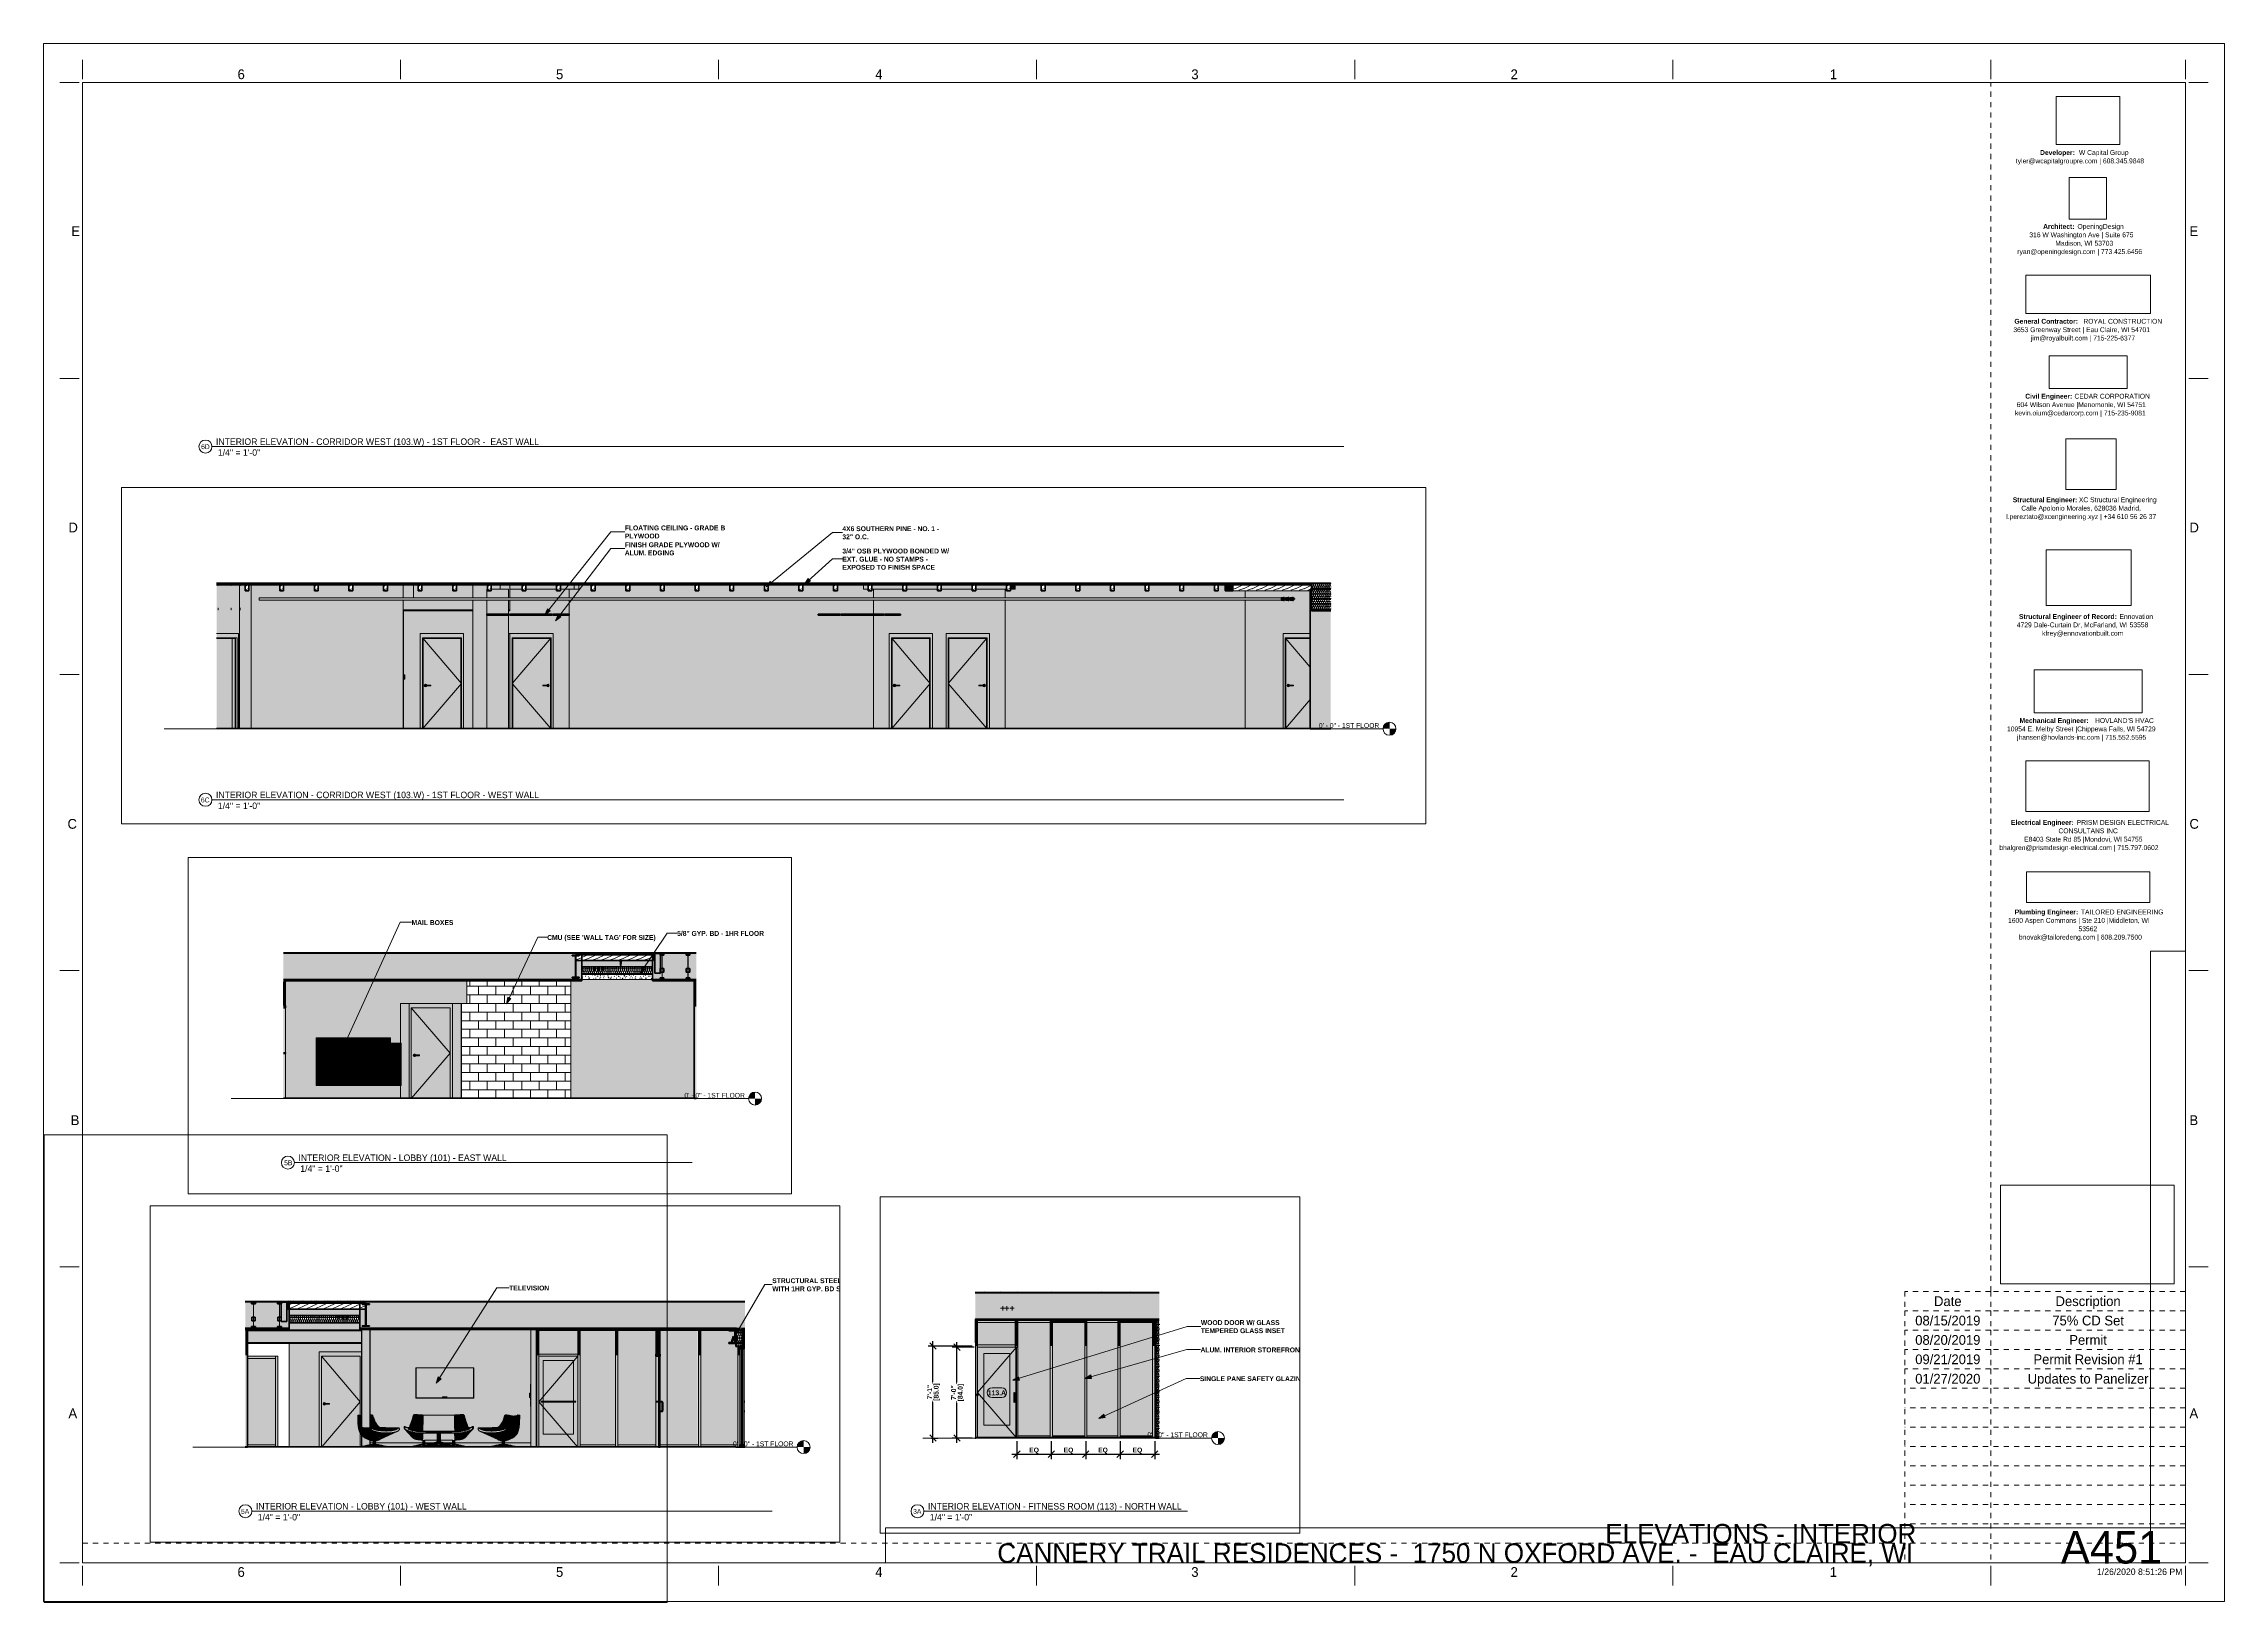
# Paper-space layout 'Layout1' of a CAD drawing. Header units: inches. Extents: x 0 to 42, y 0 to 30.
# The model-space entities are those that its viewports show. They can reach past a viewport. Long polylines and large blocks are cut down to what shows.
import ezdxf

# ---------------------------------------------------------------- set-up
doc = ezdxf.new("R2010")
doc.units = ezdxf.units.IN
doc.header["$MEASUREMENT"] = 0
for name, pattern in [('Dash 1_16_', [0.125, 0.0625, -0.0625]), ('Dot 1_32_', [0.03125, 0, -0.03125]), ('Grid Line 1_2_', [0.875, 0.5, -0.125, 0.125, -0.125]), ('Hidden 1_8_', [0.1875, 0.125, -0.0625])]:
    doc.linetypes.add(name, pattern=pattern)
for name, color, linetype, lineweight in [('0-2', 250, 'Continuous', 9), ('0-3', 50, 'Continuous', 5), ('0-4', 7, 'Continuous', 18), ('0-5', 90, 'Continuous', 5), ('0-6', 130, 'Continuous', 5), ('A-ANNO-DIMS-1', 211, 'Continuous', 30), ('A-CLNG', 13, 'Continuous', 18), ('A-CLNG-1', 7, 'Continuous', 18), ('A-CLNG-3', 13, 'Continuous', 60), ('A-CLNG-4', 10, 'Continuous', 60), ('A-CLNG-5', 251, 'Continuous', 5), ('A-CLNG-PATT-1', 250, 'Continuous', 9), ('A-CLNG-PATT-2', 13, 'Continuous', 9), ('A-DETL', 90, 'Dot 1_32_', 13), ('A-DOOR', 31, 'Continuous', 18), ('A-DOOR-1', 31, 'Dash 1_16_', 9), ('A-DOOR-2', 31, 'Continuous', 9), ('A-DOOR-3', 7, 'Continuous', 18), ('A-DOOR-4', 21, 'Continuous', 18), ('A-DOOR-5', 250, 'Dash 1_16_', 9), ('A-DOOR-6', 250, 'Continuous', 9), ('A-DOOR-7', 31, 'Continuous', 30), ('A-DOOR-8', 135, 'Continuous', 18), ('A-DOOR-FRAM', 31, 'Continuous', 9), ('A-DOOR-FRAM-1', 31, 'Continuous', 18), ('A-DOOR-FRAM-2', 9, 'Continuous', 18), ('A-DOOR-FRAM-3', 250, 'Continuous', 9), ('A-DOOR-FRAM-4', 31, 'Continuous', 30), ('A-DOOR-GLAZ', 31, 'Continuous', 9), ('A-DOOR-GLAZ-1', 31, 'Continuous', 18), ('A-DOOR-GLAZ-2', 31, 'Continuous', 40), ('A-DOOR-IDEN', 31, 'Continuous', 9), ('A-FLOR-1', 31, 'Continuous', 5), ('A-FLOR-2', 8, 'Continuous', 5), ('A-FLOR-3', 7, 'Continuous', 18), ('A-FLOR-4', 10, 'Continuous', 60), ('A-FLOR-LEVL', 51, 'Continuous', 9), ('A-FLOR-LEVL-1', 51, 'Grid Line 1_2_', 9), ('A-FLOR-MCUT-1', 7, 'Continuous', 18), ('A-FLOR-PATT-1', 250, 'Continuous', 9), ('A-FLOR-PATT-2', 253, 'Continuous', 9), ('A-FLOR-PATT-3', 252, 'Continuous', 9), ('A-GENM', 5, 'Continuous', 9), ('A-GLAZ-CURT', 52, 'Continuous', 9), ('A-GLAZ-CURT-1', 52, 'Continuous', 60), ('A-GLAZ-CURT-2', 90, 'Continuous', 9), ('A-GLAZ-CURT-3', 10, 'Continuous', 60), ('A-GLAZ-CWMG', 51, 'Continuous', 9), ('A-GLAZ-CWMG-1', 51, 'Continuous', 60), ('A-GLAZ-CWMG-2', 57, 'Continuous', 9), ('A-GLAZ-CWMG-3', 10, 'Continuous', 60), ('A-GLAZ-CWMG-4', 250, 'Continuous', 9), ('A-WALL', 113, 'Continuous', 18), ('A-WALL-1', 7, 'Continuous', 18), ('A-WALL-2', 113, 'Continuous', 5), ('A-WALL-3', 13, 'Continuous', 18), ('A-WALL-4', 8, 'Continuous', 5), ('A-WALL-5', 10, 'Continuous', 60), ('A-WALL-PATT-1', 111, 'Continuous', 9), ('A-WALL-PATT-2', 55, 'Continuous', 9), ('A-WALL-PATT-3', 250, 'Continuous', 9), ('A-WALL-PATT-4', 252, 'Continuous', 9), ('A-WALL-PATT-5', 253, 'Continuous', 9), ('E-FIRE', 2, 'Continuous', 9), ('E-LITE-EQPM', 33, 'Continuous', 9), ('G-ANNO-SCHD', 231, 'Continuous', 9), ('G-ANNO-TEXT', 231, 'Continuous', 9), ('G-ANNO-TTLB', 6, 'Continuous', 9), ('G-ANNO-TTLB-MEDM', 33, 'Continuous', 20), ('I-FURN', 30, 'Continuous', 9), ('I-WALL', 2, 'Continuous', 18), ('I-WALL-1', 2, 'Continuous', 5), ('I-WALL-2', 2, 'Continuous', 60), ('I-WALL-3', 50, 'Continuous', 18), ('I-WALL-4', 7, 'Continuous', 18), ('P-PIPE', 3, 'Continuous', 9), ('P-PIPE-1', 3, 'Continuous', 5), ('P-PIPE-CNTR', 3, 'Continuous', 9), ('S-BEAM', 12, 'Continuous', 9), ('S-BEAM-1', 250, 'Continuous', 9), ('S-BEAM-2', 10, 'Continuous', 60), ('S-BEAM-3', 254, 'Continuous', 9), ('S-BEAM-4', 35, 'Continuous', 9), ('S-BEAM-5', 90, 'Continuous', 9), ('S-BEAM-6', 31, 'Continuous', 5), ('S-COLS-1', 31, 'Continuous', 5), ('S-COLS-2', 250, 'Continuous', 9), ('S-COLS-3', 250, 'Hidden 1_8_', 9), ('S-FNDN-1', 7, 'Continuous', 18)]:
    doc.layers.add(name, color=color, linetype=linetype, lineweight=lineweight)
doc.layers.add('G-ANNO-NPLT', color=191, linetype='Continuous', plot=False)
doc.styles.add('Arial_B', font='arialbd.ttf', dxfattribs={"height": 4.5})
doc.styles.add('Century Gothic', font='ufonts.com_century-gothic.ttf', dxfattribs={"height": 4.5})
doc.styles.add('Century Gothic_1', font='ufonts.com_century-gothic.ttf', dxfattribs={"height": 0.1875})
doc.styles.add('Century Gothic_2', font='ufonts.com_century-gothic.ttf', dxfattribs={"height": 0.09375})
doc.styles.add('Century Gothic_3', font='ufonts.com_century-gothic.ttf', dxfattribs={"height": 0.125})
doc.styles.add('Century Gothic_4', font='ufonts.com_century-gothic.ttf', dxfattribs={"height": 0.625})
doc.styles.add('Century Gothic_5', font='ufonts.com_century-gothic.ttf', dxfattribs={"height": 0.375})
doc.styles.add('Century Gothic_B', font='GOTHICB.TTF', dxfattribs={"height": 4.5})
doc.styles.add('Century Gothic_B_1', font='GOTHICB.TTF', dxfattribs={"height": 0.09375})
doc.dimstyles.new('OD__1_16__Tol__', dxfattribs={"dimscale": 12, "dimtxt": 4.698757, "dimasz": 0.5, "dimexe": 0.375, "dimexo": 0.25, "dimgap": 0.0625, "dimtad": 1, "dimdec": 4, "dimrnd": 0.0625, "dimzin": 3, "dimdsep": 46, "dimlunit": 4, "dimtxsty": 'Century Gothic_B', "dimblk1": 'OBLIQUE', "dimblk2": 'OBLIQUE', "dimsah": 1, "dimcen": 0.09, "dimdle": 0.375, "dimazin": 0, "dimtfac": 1, "dimtdec": 4, "dimtix": 1, "dimtmove": 0, "dimatfit": 3, "dimfxl": 1, "dimtvp": 1, "dimtfill": 1, "dimfrac": 2, "dimtolj": 1, "dimtzin": 0, "dimlwd": 30, "dimlwe": 30, "dimarcsym": 2})
picture_1 = doc.add_image_def('image1.jpg', size_in_pixel=(1176, 668))
picture_2 = doc.add_image_def('image2.jpg', size_in_pixel=(2440, 1006))
picture_3 = doc.add_image_def('image3.jpg', size_in_pixel=(785, 514))
picture_4 = doc.add_image_def('image4.png', size_in_pixel=(300, 300))
picture_5 = doc.add_image_def('image5.jpg', size_in_pixel=(336, 83))
picture_6 = doc.add_image_def('image6.jpg', size_in_pixel=(278, 110))
picture_7 = doc.add_image_def('image7.jpg', size_in_pixel=(302, 126))
picture_8 = doc.add_image_def('image8.jpg', size_in_pixel=(261, 80))
picture_9 = doc.add_image_def('image9.jpg', size_in_pixel=(344, 261))
picture_10 = doc.add_image_def('image10.jpg', size_in_pixel=(547, 610))
picture_11 = doc.add_image_def('image11.jpg', size_in_pixel=(95, 1663))
picture_12 = doc.add_image_def('image12.jpg', size_in_pixel=(3536, 95))
pattern_1 = [(0, (3065.518, 0), (7.68, 1.92), [0.634, -5.126, 0.634, -5.126, -30.72]), (0, (3065.518, 0), (7.68, 1.92), [-11.52, 0.634, -10.886, 0.634, -5.126, -13.44]), (0, (3065.518, 0), (7.68, 1.92), [-28.8, 0.634, -3.206, 0.634, -8.966]), (120, (3068.398, 0.96), (-5.502769, 5.691075), [0.634, -5.126, 0.634, -5.126, -30.72]), (120, (3068.398, 0.96), (-5.502769, 5.691075), [-11.52, 0.634, -10.886, 0.634, -5.126, -13.44]), (120, (3068.398, 0.96), (-5.502769, 5.691075), [-28.8, 0.634, -3.206, 0.634, -8.966]), (240, (3069.358, 4.8), (-2.177231, -7.611075), [0.634, -5.126, 0.634, -5.126, -30.72]), (240, (3069.358, 4.8), (-2.177231, -7.611075), [-11.52, 0.634, -10.886, 0.634, -5.126, -13.44]), (240, (3069.358, 4.8), (-2.177231, -7.611075), [-28.8, 0.634, -3.206, 0.634, -8.966])]
pattern_2 = [(0, (3065.518, 0), (0, 2.399), []), (315, (3065.518, 0), (2.398506, 0), [3.393, -3.393]), (45, (3065.518, 0), (2.398506, 0), [3.393, -3.393])]
pattern_3 = [(216.87, (3068.716, 7.997), (23.9897714, 15.993643), [3.998, -35.986]), (206.565, (3073.514, 5.598), (-7.99708, -7.99662), [8.941, -8.941]), (198.435, (3073.514, 1.599), (-15.993845, -7.997098), [5.058, -20.23])]
pattern_4 = [(161.57, (0.24, 0.24), (-1.920451243, 0.000150352), [0, -13.661, 1.517, 0]), (18.43, (-0.24, 0.24), (-1.920451243, -0.000150352), [0, -13.661, 1.517, 0]), (108.43, (0.24, 0.24), (0.959969074, -4.80073665), [4.553, -10.625]), (71.57, (-0.24, 0.24), (0.959969074, 4.80073665), [4.553, -10.625])]
pattern_5 = [(0, (0, 0), (7.68, 1.92), [0.634, -5.126, 0.634, -5.126, -30.72]), (0, (0, 0), (7.68, 1.92), [-11.52, 0.634, -10.886, 0.634, -5.126, -13.44]), (0, (0, 0), (7.68, 1.92), [-28.8, 0.634, -3.206, 0.634, -8.966]), (120, (2.88, 0.96), (-5.50276878, 5.6910751), [0.634, -5.126, 0.634, -5.126, -30.72]), (120, (2.88, 0.96), (-5.50276878, 5.6910751), [-11.52, 0.634, -10.886, 0.634, -5.126, -13.44]), (120, (2.88, 0.96), (-5.50276878, 5.6910751), [-28.8, 0.634, -3.206, 0.634, -8.966]), (240, (3.84, 4.8), (-2.17723122, -7.6110751), [0.634, -5.126, 0.634, -5.126, -30.72]), (240, (3.84, 4.8), (-2.17723122, -7.6110751), [-11.52, 0.634, -10.886, 0.634, -5.126, -13.44]), (240, (3.84, 4.8), (-2.17723122, -7.6110751), [-28.8, 0.634, -3.206, 0.634, -8.966])]
pattern_6 = [(0, (0, 0), (0, 2.399), []), (315, (0, 0), (2.3985062, 0), [3.393, -3.393]), (45, (0, 0), (2.3985062, 0), [3.393, -3.393])]
pattern_7 = [(135, (0, 0), (-2.12132034, -2.12132034), [])]
pattern_8 = [(0, (0, 0), (15.36, 3.84), [0.634, -10.886, 0.634, -10.886, -61.44]), (0, (0, 0), (15.36, 3.84), [-23.04, 0.634, -22.406, 0.634, -10.886, -26.88]), (0, (0, 0), (15.36, 3.84), [-57.6, 0.634, -7.046, 0.634, -18.566]), (120, (5.76, 1.92), (-11.0055376, 11.3821502), [0.634, -10.886, 0.634, -10.886, -61.44]), (120, (5.76, 1.92), (-11.0055376, 11.3821502), [-23.04, 0.634, -22.406, 0.634, -10.886, -26.88]), (120, (5.76, 1.92), (-11.0055376, 11.3821502), [-57.6, 0.634, -7.046, 0.634, -18.566]), (240, (7.68, 9.6), (-4.3544624, -15.2221502), [0.634, -10.886, 0.634, -10.886, -61.44]), (240, (7.68, 9.6), (-4.3544624, -15.2221502), [-23.04, 0.634, -22.406, 0.634, -10.886, -26.88]), (240, (7.68, 9.6), (-4.3544624, -15.2221502), [-57.6, 0.634, -7.046, 0.634, -18.566])]
pattern_9 = [(0, (-3485.699, -152), (0, 8), []), (90, (-3485.699, -152), (-8, 8), [8, -8])]
pattern_10 = [(216.87, (3.199, 7.997), (23.9897714, 15.99364286), [3.998, -35.986]), (206.565, (7.997, 5.598), (-7.9970807, -7.996619), [8.941, -8.941]), (198.435, (7.997, 1.599), (-15.9938446, -7.9970983), [5.058, -20.23])]

# ---------------------------------------------------------------- blocks, each defined once
blk = doc.blocks.new('OD Title Block - 30x42 - CDs - one-598439-ELEVATIONS - INTERIOR')
at = {"layer": 'G-ANNO-TTLB'}
for p, q in [((-0.01, 30.014), (41.99, 30.014)), ((-0.01, 0.014), (-0.01, 30.014)), ((41.99, 0.014), (41.99, 30.014)), ((-0.01, 0.014), (41.99, 0.014))]:
    blk.add_line(p, q, dxfattribs=at)
at = {"layer": 'G-ANNO-TTLB', "linetype": 'Dot 1_32_', "lineweight": 13}
for p, q in [((37.49, 5.989), (37.49, 29.264)), ((0.74, 1.137), (35.905, 1.137))]:
    blk.add_line(p, q, dxfattribs=at)
at = {"layer": 'G-ANNO-TTLB-MEDM'}
for p, q in [((0.74, 29.326), (0.74, 29.701)), ((6.865, 29.326), (6.865, 29.701)), ((12.99, 29.326), (12.99, 29.701)), ((19.115, 29.326), (19.115, 29.701)), ((25.24, 29.326), (25.24, 29.701)), ((31.365, 29.326), (31.365, 29.701)), ((37.49, 29.326), (37.49, 29.701)), ((41.24, 29.326), (41.24, 29.701)), ((0.677, 29.264), (0.302, 29.264)), ((0.74, 29.264), (41.24, 29.264)), ((0.74, 29.264), (0.74, 0.764)), ((41.24, 29.264), (41.24, 0.764)), ((41.302, 29.264), (41.677, 29.264)), ((0.677, 23.564), (0.302, 23.564)), ((41.302, 23.564), (41.677, 23.564)), ((0.677, 17.864), (0.302, 17.864)), ((41.302, 17.864), (41.677, 17.864)), ((0.677, 12.164), (0.302, 12.164)), ((41.302, 12.164), (41.677, 12.164)), ((0.677, 6.464), (0.302, 6.464)), ((41.302, 6.464), (41.677, 6.464)), ((0.677, 0.764), (0.302, 0.764)), ((0.74, 0.764), (41.24, 0.764)), ((0.74, 0.701), (0.74, 0.326)), ((6.865, 0.701), (6.865, 0.326)), ((12.99, 0.701), (12.99, 0.326)), ((19.115, 0.701), (19.115, 0.326)), ((25.24, 0.701), (25.24, 0.326)), ((31.365, 0.701), (31.365, 0.326)), ((37.49, 0.701), (37.49, 0.326)), ((41.24, 0.701), (41.24, 0.326)), ((41.302, 0.764), (41.677, 0.764))]:
    blk.add_line(p, q, dxfattribs=at)
at = {"layer": 'G-ANNO-TTLB', "attachment_point": 1}
for s, insert, char_height, width, style in [('6', (3.725, 29.517), 0.188, 0.17675, 'Century Gothic_1'), ('5', (9.858, 29.517), 0.188, 0.17675, 'Century Gothic_1'), ('4', (16.007, 29.517), 0.188, 0.17675, 'Century Gothic_1'), ('3', (22.094, 29.517), 0.188, 0.17675, 'Century Gothic_1'), ('2', (28.242, 29.517), 0.188, 0.17675, 'Century Gothic_1'), ('1', (34.391, 29.517), 0.188, 0.17675, 'Century Gothic_1'), ('tyler@wcapitalgroupre.com | 608.345.9848', (37.974, 27.802), 0.09375, 3.36141, 'Century Gothic_2'), ('Developer: ', (38.44, 27.964), 0.09375, 0.90584, 'Century Gothic_B_1'), ('W Capital Group', (39.188, 27.964), 0.09375, 1.32878, 'Century Gothic_2'), ('E', (0.523, 26.497), 0.188, 0.17044, 'Century Gothic_1'), ('Architect: ', (38.499, 26.54), 0.09375, 0.80169, 'Century Gothic_B_1'), ('OpeningDesign', (39.16, 26.54), 0.09375, 1.212, 'Century Gothic_2'), ('E', (41.317, 26.497), 0.188, 0.17044, 'Century Gothic_1'), ('ryan@openingdesign.com | 773.425.6456', (38.002, 26.056), 0.09375, 3.21937, 'Century Gothic_2'), ('316 W Washington Ave | Suite 675', (38.233, 26.379), 0.09375, 2.65756, 'Century Gothic_2'), ('Madison, WI 53703', (38.733, 26.217), 0.09375, 1.44556, 'Century Gothic_2'), ('3653 Greenway Street | Eau Claire, WI 54701', (37.925, 24.552), 0.09375, 3.4845, 'Century Gothic_2'), ('General Contractor: ', (37.946, 24.714), 0.09375, 1.60969, 'Century Gothic_B_1'), ('jim@royalbuilt.com | 715-225-6377', (38.263, 24.391), 0.09375, 2.66387, 'Century Gothic_2'), ('ROYAL CONSTRUCTION', (39.274, 24.714), 0.09375, 1.82116, 'Century Gothic_2'), ('604 Wilson Avenue |Menomonie, WI 54751', (37.99, 23.109), 0.09375, 3.32669, 'Century Gothic_2'), ('Civil Engineer: ', (38.154, 23.271), 0.09375, 1.14888, 'Century Gothic_B_1'), ('CEDAR CORPORATION', (39.102, 23.271), 0.09375, 1.78012, 'Century Gothic_2'), ('kevin.oium@cedarcorp.com | 715-235-9081', (37.956, 22.948), 0.09375, 3.40559, 'Century Gothic_2'), ('Structural Engineer: ', (37.914, 21.277), 0.09375, 1.54341, 'Century Gothic_B_1'), ('Calle Apolonio Morales, 628036 Madrid, ', (38.078, 21.116), 0.09375, 3.15309, 'Century Gothic_2'), ('XC Structural Engineering', (39.188, 21.277), 0.09375, 1.96319, 'Century Gothic_2'), ('D', (0.468, 20.791), 0.188, 0.23672, 'Century Gothic_1'), ('l.pereztato@xcengineering.xyz | +34 610 56 26 37', (37.787, 20.954), 0.09375, 3.81591, 'Century Gothic_2'), ('D', (41.317, 20.791), 0.188, 0.23672, 'Century Gothic_1'), ('Structural Engineer of Record: ', (38.034, 19.03), 0.09375, 2.34509, 'Century Gothic_B_1'), ('Ennovation', (39.969, 19.03), 0.0937, 0.87428, 'Century Gothic_2'), ('4729 Dale-Curtain Dr, McFarland, WI 53558', (37.992, 18.869), 0.09375, 3.32037, 'Century Gothic_2'), ('kfrey@ennovationbuilt.com', (38.479, 18.707), 0.09375, 2.13994, 'Century Gothic_2'), ('10954 E. Melby Street |Chippewa Falls, WI 54729', (37.803, 16.865), 0.09375, 3.77487, 'Century Gothic_2'), ('Mechanical Engineer: ', (38.045, 17.026), 0.09375, 1.76119, 'Century Gothic_B_1'), ("HOVLAND'S HVAC", (39.498, 17.026), 0.09375, 1.42663, 'Century Gothic_2'), ('jhansen@hovlands-inc.com | 715.552.5595', (37.996, 16.704), 0.09375, 3.31091, 'Century Gothic_2'), ('C', (0.45, 15.084), 0.188, 0.25881, 'Century Gothic_1'), ('Electrical Engineer: ', (37.88, 15.064), 0.09375, 1.53394, 'Century Gothic_B_1'), ('E8403 State Rd 85 |Mondovi, WI 54755', (38.133, 14.741), 0.09375, 2.9795, 'Century Gothic_2'), ('CONSULTANS INC', (38.794, 14.903), 0.09375, 1.37613, 'Century Gothic_2'), ('PRISM DESIGN ELECTRICAL ', (39.146, 15.064), 0.09375, 2.09891, 'Century Gothic_2'), ('C', (41.317, 15.084), 0.188, 0.25881, 'Century Gothic_1'), ('bhalgren@prismdesign-electrical.com | 715.797.0602', (37.656, 14.58), 0.09375, 4.13469, 'Century Gothic_2'), ('1600 Aspen Commons | Ste 210 |Middleton, WI ', (37.823, 13.178), 0.09375, 3.77172, 'Century Gothic_2'), ('Plumbing Engineer: ', (37.951, 13.34), 0.09375, 1.54656, 'Century Gothic_B_1'), ('TAILORED ENGINEERING', (39.227, 13.34), 0.09375, 1.87166, 'Century Gothic_2'), ('bnovak@tailoredeng.com | 608.209.7500', (38.034, 12.856), 0.09375, 3.21622, 'Century Gothic_2'), ('53562', (39.18, 13.017), 0.0937, 0.44188, 'Century Gothic_2'), ('B', (0.512, 9.378), 0.188, 0.18306, 'Century Gothic_1'), ('B', (41.317, 9.378), 0.188, 0.18306, 'Century Gothic_1'), ('A', (0.468, 3.734), 0.188, 0.23672, 'Century Gothic_1'), ('A', (41.317, 3.734), 0.188, 0.23672, 'Century Gothic_1'), ('6', (3.724, 0.679), 0.188, 0.17675, 'Century Gothic_1'), ('5', (9.858, 0.679), 0.188, 0.17675, 'Century Gothic_1'), ('4', (16.007, 0.679), 0.188, 0.17675, 'Century Gothic_1'), ('3', (22.093, 0.679), 0.188, 0.17675, 'Century Gothic_1'), ('2', (28.242, 0.679), 0.188, 0.17675, 'Century Gothic_1'), ('1', (34.39, 0.679), 0.188, 0.17675, 'Century Gothic_1')]:
    blk.add_mtext(s, dxfattribs=dict(at, insert=insert, char_height=char_height, width=width, style=style))
at = {"layer": 'G-ANNO-TTLB'}
image = blk.add_image(picture_9, insert=(38.752, 28.068), size_in_units=(1.226, 0.93), dxfattribs=at)
image.dxf.flags = 7
image = blk.add_image(picture_10, insert=(38.999, 26.632), size_in_units=(0.719, 0.802), rotation=0, dxfattribs=at)
image.dxf.flags = 7
image = blk.add_image(picture_8, insert=(38.163, 24.818), size_in_units=(2.404, 0.737), dxfattribs=at)
image.dxf.flags = 7
image = blk.add_image(picture_7, insert=(38.612, 23.375), size_in_units=(1.506, 0.628), dxfattribs=at)
image.dxf.flags = 7
image = blk.add_image(picture_4, insert=(38.938, 21.431), size_in_units=(0.97, 0.97), dxfattribs=at)
image.dxf.flags = 7
image = blk.add_image(picture_3, insert=(38.558, 19.194), size_in_units=(1.638, 1.072), dxfattribs=at)
image.dxf.flags = 7
image = blk.add_image(picture_6, insert=(38.326, 17.131), size_in_units=(2.077, 0.822), dxfattribs=at)
image.dxf.flags = 7
image = blk.add_image(picture_2, insert=(38.167, 15.226), size_in_units=(2.376, 0.98), dxfattribs=at)
image.dxf.flags = 7
image = blk.add_image(picture_5, insert=(38.179, 13.479), size_in_units=(2.372, 0.586), dxfattribs=at)
image.dxf.flags = 7
image = blk.add_image(picture_11, insert=(40.567, 0.764), size_in_units=(0.673, 11.775), dxfattribs=at)
image.dxf.flags = 7
image = blk.add_image(picture_1, insert=(37.679, 6.133), size_in_units=(3.341, 1.898), dxfattribs=at)
image.dxf.flags = 7
image = blk.add_image(picture_12, insert=(16.203, 0.764), size_in_units=(25.037, 0.673), dxfattribs=at)
image.dxf.flags = 7
blk = doc.blocks.new('Viewport - All On-568496-ELEVATIONS - INTERIOR')
at = {"layer": 'G-ANNO-TTLB'}
for start, end in [(360, 180), (180, 360)]:
    blk.add_arc((-0.125, 0), 0.125, start, end, dxfattribs=at)
blk = doc.blocks.new('CTR - 1st Phase - Shell_rvt-2-INTERIOR ELEVATION - CORRIDOR WEST _103_W_ - 1ST FLOOR - WEST WALL')
at = {"layer": 'A-FLOR-1'}
h = blk.add_hatch(color=256, dxfattribs=at)
h.paths.add_polyline_path([(2641.436, 110), (2705.874, 110), (2705.874, 118.812), (2641.436, 118.812), (2641.436, 118.327)], flags=0)
h.paths.add_polyline_path([(2740.054, 110), (2740.054, 118.812), (2738.986, 118.812), (2738.986, 110)], flags=0)
h.paths.add_polyline_path([(2670.13, 121.188), (2705.874, 121.188), (2705.874, 133), (2690.874, 133), (2690.874, 127.5), (2687.374, 127.5), (2687.374, 133), (2658.874, 133), (2658.874, 127.5), (2655.374, 127.5), (2655.374, 133), (2641.436, 133), (2641.436, 121.188), (2666.106, 121.188)], flags=0)
h.paths.add_polyline_path([(2738.986, 121.188), (2740.054, 121.188), (2740.054, 133), (2731.111, 133), (2731.111, 129), (2738.986, 129), (2738.986, 122.554)], flags=0)
h = blk.add_hatch(color=256, dxfattribs=at)
h.paths.add_polyline_path([(2740.054, 129), (2751.374, 129), (2751.374, 133), (2740.054, 133)], flags=0)
h.paths.add_polyline_path([(2783.374, 129), (2783.374, 133), (2754.874, 133), (2754.874, 129), (2780.955, 129)], flags=0)
h.paths.add_polyline_path([(2786.874, 129), (2799.636, 129), (2799.636, 133), (2786.874, 133), (2786.874, 131.75)], flags=0)
h = blk.add_hatch(color=256, dxfattribs=at)
h.paths.add_polyline_path([(3067.149, 129), (3071.374, 129), (3071.374, 133), (3067.149, 133), (3067.149, 132.588)], flags=0)
h.paths.add_polyline_path([(2803.899, 129), (2803.899, 133), (2799.636, 133), (2799.636, 129)], flags=0)
h = blk.add_hatch(color=256, dxfattribs=at)
h.paths.add_polyline_path([(3135.374, 129), (3135.374, 133), (3106.874, 133), (3106.874, 129), (3132.874, 129)], flags=0)
h.paths.add_polyline_path([(3074.874, 129), (3103.374, 129), (3103.374, 133), (3074.874, 133)], flags=0)
h.paths.add_polyline_path([(3138.874, 129), (3167.374, 129), (3167.374, 133), (3138.874, 133)], flags=0)
h.paths.add_polyline_path([(3177.081, 129), (3199.224, 129), (3199.224, 133), (3170.874, 133), (3170.874, 129)], flags=0)
h = blk.add_hatch(color=256, dxfattribs=at)
h.paths.add_polyline_path([(3199.374, 129), (3199.374, 133), (3199.224, 133), (3199.224, 129)], flags=0)
h.paths.add_polyline_path([(3207.099, 129), (3207.099, 133), (3202.874, 133), (3202.874, 129)], flags=0)
at = {"layer": 'A-FLOR-2'}
for points in [[(3498.954, 134.75), (3498.954, 134.875), (3481.174, 134.875), (3481.174, 134.75)], [(3466.767, 133.75), (3481.174, 133.75), (3481.174, 134.25), (2468.958, 134.245), (2468.958, 133.75), (3450.673, 133.75)]]:
    blk.add_hatch(color=256, dxfattribs=at).paths.add_polyline_path(points, flags=0)
at = {"layer": 'A-FLOR-PATT-1'}
h = blk.add_hatch(dxfattribs=at)
h.set_pattern_fill('FP_9', color=256, style=0, pattern_type=2)
h.set_pattern_definition(pattern_2)
h.paths.add_polyline_path([(3466.767, 135), (3481.174, 135), (3481.174, 135.234), (2468.958, 135.234), (2468.958, 135), (3450.673, 135)], flags=0)
h = blk.add_hatch(dxfattribs=at)
h.set_pattern_fill('FP_9', color=256, style=0, pattern_type=2)
h.set_pattern_definition(pattern_2)
h.paths.add_polyline_path([(2795.399, 133), (3481.174, 133), (3481.174, 133.75), (2468.958, 133.75), (2468.958, 133), (2794.899, 133)], flags=0)
h = blk.add_hatch(dxfattribs=at)
h.set_pattern_fill('FP_10', color=256, style=0, pattern_type=2)
h.set_pattern_definition([(135, (3065.518, 0), (-2.12132, -2.12132), [])])
h.paths.add_polyline_path([(3434.58, 0), (3480.049, 0), (3480.049, 0.375), (2468.958, 0.375), (2468.958, 0), (3420.007, 0)], flags=0)
at = {"layer": 'A-FLOR-PATT-2'}
h = blk.add_hatch(dxfattribs=at)
h.set_pattern_fill('FP_8', color=256, style=0, pattern_type=2)
h.set_pattern_definition(pattern_1)
h.paths.add_polyline_path([(3481.174, 134.25), (3481.174, 135), (2468.958, 135), (2468.958, 134.25), (3466.767, 134.25)], flags=0)
h = blk.add_hatch(dxfattribs=at)
h.set_pattern_fill('FP_8', color=256, style=0, pattern_type=2)
h.set_pattern_definition(pattern_1)
h.paths.add_polyline_path([(3481.174, 134.875), (3498.954, 134.877), (3498.954, 135.234), (3481.174, 135.234), (3481.174, 135)], flags=0)
h = blk.add_hatch(dxfattribs=at)
h.set_pattern_fill('FP_9', color=256, style=0, pattern_type=2)
h.set_pattern_definition(pattern_2)
h.paths.add_polyline_path([(3498.954, 134), (3498.954, 134.75), (3481.174, 134.75), (3481.174, 134)], flags=0)
h = blk.add_hatch(dxfattribs=at)
h.set_pattern_fill('FP_8', color=256, style=0, pattern_type=2)
h.set_pattern_definition(pattern_1)
h.paths.add_polyline_path([(2887.394, -0.022), (3498.954, -0.022), (3498.954, 0), (2468.958, 0), (2468.958, -0.022), (2855.207, -0.022)], flags=0)
at = {"layer": 'A-FLOR-PATT-3'}
h = blk.add_hatch(dxfattribs=at)
h.set_pattern_fill('FP_7', color=256, style=0, pattern_type=2)
h.set_pattern_definition([(161.57, (3065.758, 0.24), (-1.92045124, 0.00015035), [0, -13.661, 1.517, 0]), (18.43, (3065.278, 0.24), (-1.92045124, -0.00015035), [0, -13.661, 1.517, 0]), (108.43, (3065.758, 0.24), (0.9599691, -4.80073665), [4.553, -10.625]), (71.57, (3065.278, 0.24), (0.9599691, 4.80073665), [4.553, -10.625])])
h.paths.add_polyline_path([(3498.954, 110), (3498.954, 134), (3481.174, 134), (3481.174, 110)], flags=0)
at = {"layer": 'A-CLNG-1'}
for p, q in [((2641.436, 110), (2705.874, 110)), ((2738.986, 110), (2740.054, 110)), ((2740.054, 108.875), (2740.054, 110)), ((3498.954, 109.5), (3481.174, 109.5)), ((2705.874, 108.875), (2641.436, 108.875)), ((2740.054, 108.875), (2738.986, 108.875))]:
    blk.add_line(p, q, dxfattribs=at)
at = {"layer": 'A-CLNG-4'}
for p, q in [((3498.954, 110), (3481.174, 110)), ((3481.174, 110), (3481.174, 108.875)), ((3481.174, 108.875), (3498.954, 108.875))]:
    blk.add_line(p, q, dxfattribs=at)
at = {"layer": 'A-FLOR-3'}
for p, q in [((2740.054, 121.188), (2740.054, 133)), ((2799.636, 133), (2799.636, 129)), ((3199.224, 133), (3199.224, 129)), ((2740.054, 110), (2740.054, 118.812)), ((2705.874, 110), (2641.436, 110)), ((2740.054, 110), (2738.986, 110))]:
    blk.add_line(p, q, dxfattribs=at)
at = {"layer": 'A-FLOR-4'}
for p, q in [((2468.958, 133), (3481.174, 133)), ((3481.174, 133), (3481.174, 110)), ((3481.174, 110), (3498.954, 110)), ((3498.954, 0.375), (2468.958, 0.375))]:
    blk.add_line(p, q, dxfattribs=at)
at = {"layer": 'A-FLOR-MCUT-1'}
for p, q in [((3481.174, 135), (2468.958, 135)), ((3481.174, 135.234), (3481.174, 135)), ((3481.174, 135), (3481.174, 135.234)), ((3498.954, 134.875), (3481.174, 134.875)), ((3481.174, 134.875), (3481.174, 134.75)), ((3481.174, 134.75), (3481.174, 134.875)), ((3498.954, 134.75), (3481.174, 134.75)), ((3481.174, 134.75), (3481.174, 134.25)), ((3481.174, 134.25), (3481.174, 134.75)), ((3481.174, 134.25), (2468.958, 134.25)), ((3481.174, 134.25), (3481.174, 134)), ((3481.174, 134), (3481.174, 134.25)), ((3498.954, 134), (3481.174, 134)), ((3481.174, 134), (3481.174, 133.75)), ((3481.174, 133.75), (3481.174, 134)), ((3481.174, 133.75), (2468.958, 133.75)), ((3481.174, 133.75), (3481.174, 133)), ((3481.174, 133), (3481.174, 133.75)), ((3498.954, 0), (2468.958, 0))]:
    blk.add_line(p, q, dxfattribs=at)
blk = doc.blocks.new('HOLLOW METAL - STAIR DOOR 3-0 x 7-0-2683074-INTERIOR ELEVATION - CORRIDOR WEST _103_W_ - 1ST FLOOR - WEST WALL')
at = {"layer": 'A-DOOR-3'}
h = blk.add_hatch(color=256, dxfattribs=at)
h.paths.add_polyline_path([(2661.998, 39.722), (2661.905, 39.878), (2661.897, 39.898), (2661.883, 40), (2661.909, 40.132), (2661.978, 40.252), (2661.992, 40.252), (2661.936, 39.99), (2661.992, 39.748)], flags=0)
h.paths.add_polyline_path([(2662.178, 38.819), (2662.484, 38.859), (2662.769, 38.977), (2663.014, 39.165), (2663.201, 39.409), (2663.283, 39.606), (2662.164, 39.624), (2662.015, 39.709), (2661.999, 39.748), (2661.936, 40.009), (2662.015, 40.291), (2662.119, 40.357), (2662.189, 40.382), (2662.368, 40.384), (2662.465, 40.384), (2663.283, 40.394), (2663.201, 40.591), (2663.014, 40.835), (2662.769, 41.023), (2662.484, 41.141), (2662.178, 41.181), (2661.873, 41.141), (2661.588, 41.023), (2661.343, 40.835), (2661.156, 40.591), (2661.038, 40.306), (2660.997, 40), (2661.038, 39.694), (2661.156, 39.409), (2661.343, 39.165), (2661.588, 38.977), (2661.873, 38.859), (2662.083, 38.832)], flags=0)
h = blk.add_hatch(color=256, dxfattribs=at)
h.paths.add_polyline_path([(2661.998, 40.278), (2661.908, 40.13), (2661.897, 40.102), (2661.897, 40), (2661.934, 40), (2661.992, 40.252)], flags=0)
h.paths.add_polyline_path([(2662.285, 40), (2662.867, 40), (2662.867, 40.394), (2662.834, 40.381), (2662.26, 40.38), (2662.277, 40.394), (2662.119, 40.357), (2662.015, 40.291), (2661.999, 40.252), (2661.934, 40), (2662.195, 40)], flags=0)
for points in [[(2662.867, 40), (2667.001, 40), (2667.001, 40.394), (2662.867, 40.38), (2662.867, 40.065)], [(2662.277, 39.606), (2662.5, 39.618), (2662.867, 39.62), (2662.867, 40), (2661.883, 40), (2661.926, 39.828), (2661.978, 39.748), (2662.015, 39.709), (2662.129, 39.639), (2662.21, 39.615), (2662.276, 39.606)], [(2663.778, 39.606), (2667.001, 39.62), (2667.001, 40), (2662.867, 40), (2662.867, 39.606), (2663.523, 39.606)]]:
    blk.add_hatch(color=256, dxfattribs=at).paths.add_polyline_path(points, flags=0)
at = {"layer": 'A-DOOR-4'}
h = blk.add_hatch(color=256, dxfattribs=at)
h.paths.add_polyline_path([(2694.699, 0.375), (2694.699, 83.375), (2659.949, 83.375), (2659.949, 0.375), (2662.083, 0.375)], flags=0)
h.paths.add_polyline_path([(2662.178, 38.819), (2661.873, 38.859), (2661.588, 38.977), (2661.343, 39.165), (2661.156, 39.409), (2661.038, 39.694), (2660.997, 40), (2661.038, 40.306), (2661.156, 40.591), (2661.343, 40.835), (2661.588, 41.023), (2661.873, 41.141), (2662.178, 41.181), (2662.484, 41.141), (2662.769, 41.023), (2663.014, 40.835), (2663.201, 40.591), (2663.283, 40.394), (2667.001, 40.38), (2667.001, 39.606), (2663.283, 39.606), (2663.201, 39.409), (2663.014, 39.165), (2662.769, 38.977), (2662.484, 38.859)], flags=0)
at = {"layer": 'A-DOOR-FRAM-2'}
for points in [[(2657.324, 0.375), (2659.324, 0.375), (2659.324, 84), (2695.324, 84), (2695.324, 0.375), (2697.324, 0.375), (2697.324, 88), (2657.324, 88), (2657.324, 33.792)], [(2695.324, 0.375), (2695.324, 84), (2659.324, 84), (2659.327, 0.375), (2659.949, 0.375), (2659.949, 83.375), (2694.699, 83.375), (2694.699, 0.375), (2695.321, 0.375)]]:
    blk.add_hatch(color=256, dxfattribs=at).paths.add_polyline_path(points, flags=0)
at = {"layer": 'A-DOOR-5'}
for p, q in [((2659.324, 84), (2695.324, 42)), ((2695.324, 42), (2659.645, 0.375))]:
    blk.add_line(p, q, dxfattribs=at)
at = {"layer": 'A-DOOR-6'}
for p, q in [((2667.001, 40.394), (2662.867, 40.394)), ((2667.001, 40.394), (2667.001, 40)), ((2667.001, 40), (2667.001, 39.606)), ((2662.867, 39.606), (2667.001, 39.606))]:
    blk.add_line(p, q, dxfattribs=at)
at = {"layer": 'A-DOOR-6', "flags": 128}
for points in [[(2662.867, 40.394), (2662.844, 40.394), (2662.82, 40.394), (2662.797, 40.394), (2662.773, 40.394), (2662.75, 40.394), (2662.727, 40.394), (2662.704, 40.394), (2662.682, 40.394), (2662.659, 40.394), (2662.637, 40.394), (2662.616, 40.394), (2662.595, 40.394), (2662.574, 40.394), (2662.554, 40.394), (2662.534, 40.394), (2662.515, 40.394), (2662.496, 40.394), (2662.478, 40.394), (2662.461, 40.394), (2662.444, 40.394), (2662.428, 40.394), (2662.412, 40.394), (2662.398, 40.394), (2662.384, 40.394), (2662.37, 40.394), (2662.358, 40.394), (2662.347, 40.394), (2662.336, 40.394), (2662.326, 40.394), (2662.317, 40.394), (2662.309, 40.394), (2662.302, 40.394), (2662.295, 40.394), (2662.29, 40.394), (2662.285, 40.394), (2662.282, 40.394), (2662.279, 40.394), (2662.278, 40.394), (2662.277, 40.394)], [(2662.277, 39.606), (2662.277, 39.606), (2662.279, 39.606), (2662.281, 39.606), (2662.284, 39.606), (2662.289, 39.606), (2662.294, 39.606), (2662.3, 39.606), (2662.307, 39.606), (2662.315, 39.606), (2662.323, 39.606), (2662.333, 39.606), (2662.344, 39.606), (2662.355, 39.606), (2662.367, 39.606), (2662.38, 39.606), (2662.394, 39.606), (2662.408, 39.606), (2662.423, 39.606), (2662.439, 39.606), (2662.456, 39.606), (2662.473, 39.606), (2662.491, 39.606), (2662.51, 39.606), (2662.529, 39.606), (2662.548, 39.606), (2662.568, 39.606), (2662.589, 39.606), (2662.61, 39.606), (2662.632, 39.606), (2662.653, 39.606), (2662.676, 39.606), (2662.698, 39.606), (2662.721, 39.606), (2662.744, 39.606), (2662.767, 39.606), (2662.79, 39.606), (2662.814, 39.606), (2662.837, 39.606), (2662.861, 39.606), (2662.867, 39.606)]]:
    blk.add_lwpolyline(points, dxfattribs=at)
at = {"layer": 'A-DOOR-6'}
for start, end in [(19.6343, 180), (180, 340.4367)]:
    blk.add_arc((2662.178, 40), 1.181, start, end, dxfattribs=at)
at = {"layer": 'A-DOOR-FRAM-3'}
for p, q in [((2659.324, 84), (2695.324, 84)), ((2659.324, 0.375), (2659.324, 84)), ((2695.324, 84), (2695.324, 0.375)), ((2659.949, 83.375), (2694.699, 83.375)), ((2659.949, 0.375), (2659.949, 83.375)), ((2694.699, 83.375), (2694.699, 0.375))]:
    blk.add_line(p, q, dxfattribs=at)
blk = doc.blocks.new('CTR - 1st Phase -Stairs _ Elevators_rvt-2-INTERIOR ELEVATION - CORRIDOR WEST _103_W_ - 1ST FLOOR - WEST WALL')
at = {"layer": 'I-WALL-3'}
h = blk.add_hatch(color=256, dxfattribs=at)
h.paths.add_polyline_path([(2641.749, 0.375), (2641.749, 37.733), (2641.686, 37.733), (2641.686, 35.75), (2641.436, 35.75), (2641.436, 0.375), (2641.505, 0.375)], flags=0)
h.paths.add_polyline_path([(2641.686, 38.725), (2641.749, 38.725), (2641.749, 39.002), (2641.686, 39.002)], flags=0)
h.paths.add_polyline_path([(2641.749, 39.187), (2641.749, 39.556), (2641.686, 39.556), (2641.686, 39.187)], flags=0)
h.paths.add_polyline_path([(2641.686, 40.801), (2641.749, 40.801), (2641.749, 41.033), (2641.686, 41.033)], flags=0)
h.paths.add_polyline_path([(2641.686, 42.117), (2641.749, 42.117), (2641.749, 42.971), (2641.686, 42.971), (2641.686, 42.245)], flags=0)
h.paths.add_polyline_path([(2641.686, 44.056), (2641.749, 44.056), (2641.749, 44.171), (2641.686, 44.171)], flags=0)
h.paths.add_polyline_path([(2641.749, 45.533), (2641.749, 45.602), (2641.686, 45.602), (2641.686, 45.533)], flags=0)
h.paths.add_polyline_path([(2641.686, 46.756), (2641.749, 46.756), (2641.749, 46.987), (2641.686, 46.987)], flags=0)
h.paths.add_polyline_path([(2641.749, 47.171), (2641.749, 47.54), (2641.686, 47.54), (2641.686, 47.171)], flags=0)
h.paths.add_polyline_path([(2641.686, 48.694), (2641.749, 48.694), (2641.749, 48.948), (2641.686, 48.948)], flags=0)
h.paths.add_polyline_path([(2641.749, 50.31), (2641.749, 50.61), (2641.686, 50.61), (2641.686, 50.31)], flags=0)
h.paths.add_polyline_path([(2641.686, 51.763), (2641.749, 51.763), (2641.749, 52.11), (2641.686, 52.11)], flags=0)
h.paths.add_polyline_path([(2641.749, 52.294), (2641.749, 52.594), (2641.686, 52.594), (2641.686, 52.294)], flags=0)
h.paths.add_polyline_path([(2641.686, 53.748), (2641.749, 53.748), (2641.749, 54.025), (2641.686, 54.025)], flags=0)
h.paths.add_polyline_path([(2641.749, 55.179), (2641.749, 55.502), (2641.686, 55.502), (2641.686, 55.179)], flags=0)
h.paths.add_polyline_path([(2641.749, 56.587), (2641.749, 56.863), (2641.686, 56.863), (2641.686, 56.587)], flags=0)
h.paths.add_polyline_path([(2641.749, 58.109), (2641.749, 108.875), (2641.436, 108.875), (2641.436, 60), (2641.686, 60), (2641.686, 58.109)], flags=0)
h = blk.add_hatch(color=256, dxfattribs=at)
h.paths.add_polyline_path([(2657.324, 0.375), (2657.324, 88), (2697.324, 88), (2697.324, 0.375), (2705.874, 0.375), (2705.874, 108.875), (2641.749, 108.875), (2641.749, 58.109), (2641.936, 58.109), (2641.936, 56.863), (2641.749, 56.863), (2641.749, 56.587), (2641.936, 56.587), (2641.936, 55.502), (2641.749, 55.502), (2641.749, 55.179), (2641.936, 55.179), (2641.936, 54.025), (2641.749, 54.025), (2641.749, 53.748), (2641.936, 53.748), (2641.936, 52.594), (2641.749, 52.594), (2641.749, 52.294), (2641.936, 52.294), (2641.936, 52.11), (2641.749, 52.11), (2641.749, 51.763), (2641.936, 51.763), (2641.936, 50.61), (2641.749, 50.61), (2641.749, 50.31), (2641.936, 50.288), (2641.936, 49.875), (2642.936, 49.875), (2642.936, 45.875), (2641.936, 45.875), (2641.936, 45.602), (2641.749, 45.602), (2641.749, 45.533), (2641.936, 45.533), (2641.936, 44.171), (2641.749, 44.171), (2641.749, 44.056), (2641.936, 44.056), (2641.936, 42.971), (2641.749, 42.971), (2641.749, 42.117), (2641.936, 42.117), (2641.936, 41.033), (2641.749, 41.033), (2641.749, 40.801), (2641.936, 40.801), (2641.936, 39.556), (2641.749, 39.556), (2641.749, 39.187), (2641.936, 39.187), (2641.936, 39.002), (2641.749, 39.002), (2641.749, 38.725), (2641.936, 38.725), (2641.936, 37.733), (2641.749, 37.733), (2641.749, 0.375)], flags=0)
h.paths.add_polyline_path([(2641.936, 46), (2642.811, 46), (2642.811, 49.75), (2641.936, 49.75), (2641.936, 48.948), (2641.749, 48.948), (2641.755, 48.694), (2641.936, 48.694), (2641.936, 47.54), (2641.749, 47.54), (2641.749, 47.171), (2641.936, 47.171), (2641.936, 46.987), (2641.749, 46.987), (2641.749, 46.756), (2641.936, 46.756), (2641.936, 46.087)], flags=0)
at = {"layer": 'I-WALL-4'}
for p, q in [((2641.749, 58.109), (2641.749, 108.875)), ((2657.324, 0.375), (2657.324, 88)), ((2657.324, 88), (2697.324, 88)), ((2697.324, 88), (2697.324, 0.375)), ((2641.749, 56.587), (2641.749, 56.863)), ((2641.749, 55.179), (2641.749, 55.502)), ((2641.749, 53.748), (2641.749, 54.025)), ((2641.749, 52.294), (2641.749, 52.594)), ((2641.749, 51.763), (2641.749, 52.11)), ((2641.749, 50.31), (2641.749, 50.61)), ((2641.749, 48.694), (2641.749, 48.948)), ((2641.749, 47.171), (2641.749, 47.54)), ((2641.749, 46.756), (2641.749, 46.987)), ((2641.749, 45.533), (2641.749, 45.602)), ((2641.749, 44.056), (2641.749, 44.171)), ((2641.749, 42.117), (2641.749, 42.971)), ((2641.749, 40.801), (2641.749, 41.033)), ((2641.749, 39.187), (2641.749, 39.556)), ((2641.749, 38.725), (2641.749, 39.002)), ((2641.749, 0.375), (2641.749, 37.733))]:
    blk.add_line(p, q, dxfattribs=at)
at = {"layer": '0-4'}
blk.add_blockref('HOLLOW METAL - STAIR DOOR 3-0 x 7-0-2683074-INTERIOR ELEVATION - CORRIDOR WEST _103_W_ - 1ST FLOOR - WEST WALL', (0, 0), dxfattribs=at)
blk = doc.blocks.new('LVL-Laminated Veneer Lumber - 4X6 S_ PINE - NO_ 1-2391454-INTERIOR ELEVATION - CORRIDOR WEST _103_W_ - 1ST FLOOR - WEST WALL')
at = {"layer": 'S-BEAM-1'}
h = blk.add_hatch(dxfattribs=at)
h.set_pattern_fill('FP_11', color=256, style=0, pattern_type=2)
h.set_pattern_definition(pattern_3)
h.paths.add_polyline_path([(3434.58, 127.5), (3480.049, 127.5), (3480.049, 129), (3481.174, 129), (3481.174, 133), (3408.424, 133), (3408.424, 127.5), (3424.274, 127.5)], flags=0)
blk.add_line((3480.049, 127.5), (3408.424, 127.5), dxfattribs=at)
blk = doc.blocks.new('LVL-Laminated Veneer Lumber - 4X6 S_ PINE - NO_ 1-1619292-INTERIOR ELEVATION - CORRIDOR WEST _103_W_ - 1ST FLOOR - WEST WALL')
at = {"layer": 'S-BEAM'}
h = blk.add_hatch(dxfattribs=at)
h.set_pattern_fill('FP_11', color=256, style=0, pattern_type=2)
h.set_pattern_definition(pattern_3)
h.paths.add_polyline_path([(3362.874, 127.5), (3362.874, 133), (3359.374, 133), (3359.374, 127.5)], flags=0)
at = {"layer": 'S-BEAM-2'}
for p, q in [((3362.874, 133), (3359.374, 133)), ((3359.374, 133), (3359.374, 127.5)), ((3362.874, 127.5), (3362.874, 133)), ((3359.374, 127.5), (3362.874, 127.5))]:
    blk.add_line(p, q, dxfattribs=at)
blk = doc.blocks.new('LVL-Laminated Veneer Lumber - 4X6 S_ PINE - NO_ 1-V28-INTERIOR ELEVATION - CORRIDOR WEST _103_W_ - 1ST FLOOR - WEST WALL')
at = {"layer": 'S-BEAM'}
h = blk.add_hatch(dxfattribs=at)
h.set_pattern_fill('FP_11', color=256, style=0, pattern_type=2)
h.set_pattern_definition(pattern_3)
h.paths.add_polyline_path([(3330.874, 127.5), (3330.874, 133), (3327.374, 133), (3327.374, 127.5)], flags=0)
at = {"layer": 'S-BEAM-2'}
for p, q in [((3330.874, 133), (3327.374, 133)), ((3327.374, 133), (3327.374, 127.5)), ((3330.874, 127.5), (3330.874, 133)), ((3327.374, 127.5), (3330.874, 127.5))]:
    blk.add_line(p, q, dxfattribs=at)
blk = doc.blocks.new('LVL-Laminated Veneer Lumber - 4X6 S_ PINE - NO_ 1-V29-INTERIOR ELEVATION - CORRIDOR WEST _103_W_ - 1ST FLOOR - WEST WALL')
at = {"layer": 'S-BEAM'}
h = blk.add_hatch(dxfattribs=at)
h.set_pattern_fill('FP_11', color=256, style=0, pattern_type=2)
h.set_pattern_definition(pattern_3)
h.paths.add_polyline_path([(3298.874, 127.5), (3298.874, 133), (3295.374, 133), (3295.374, 127.5)], flags=0)
at = {"layer": 'S-BEAM-2'}
for p, q in [((3298.874, 133), (3295.374, 133)), ((3295.374, 133), (3295.374, 127.5)), ((3298.874, 127.5), (3298.874, 133)), ((3295.374, 127.5), (3298.874, 127.5))]:
    blk.add_line(p, q, dxfattribs=at)
blk = doc.blocks.new('LVL-Laminated Veneer Lumber - 4X6 S_ PINE - NO_ 1-1619293-INTERIOR ELEVATION - CORRIDOR WEST _103_W_ - 1ST FLOOR - WEST WALL')
at = {"layer": 'S-BEAM'}
h = blk.add_hatch(dxfattribs=at)
h.set_pattern_fill('FP_11', color=256, style=0, pattern_type=2)
h.set_pattern_definition(pattern_3)
h.paths.add_polyline_path([(3266.874, 127.5), (3266.874, 133), (3263.374, 133), (3263.374, 127.5)], flags=0)
at = {"layer": 'S-BEAM-2'}
for p, q in [((3266.874, 133), (3263.374, 133)), ((3263.374, 133), (3263.374, 127.5)), ((3266.874, 127.5), (3266.874, 133)), ((3263.374, 127.5), (3266.874, 127.5))]:
    blk.add_line(p, q, dxfattribs=at)
blk = doc.blocks.new('LVL-Laminated Veneer Lumber - 4X6 S_ PINE - NO_ 1-V30-INTERIOR ELEVATION - CORRIDOR WEST _103_W_ - 1ST FLOOR - WEST WALL')
at = {"layer": 'S-BEAM'}
h = blk.add_hatch(dxfattribs=at)
h.set_pattern_fill('FP_11', color=256, style=0, pattern_type=2)
h.set_pattern_definition(pattern_3)
h.paths.add_polyline_path([(3234.874, 127.5), (3234.874, 133), (3231.374, 133), (3231.374, 127.5)], flags=0)
at = {"layer": 'S-BEAM-2'}
for p, q in [((3234.874, 133), (3231.374, 133)), ((3231.374, 133), (3231.374, 127.5)), ((3234.874, 127.5), (3234.874, 133)), ((3231.374, 127.5), (3234.874, 127.5))]:
    blk.add_line(p, q, dxfattribs=at)
blk = doc.blocks.new('LVL-Laminated Veneer Lumber - 4X6 S_ PINE - NO_ 1-V31-INTERIOR ELEVATION - CORRIDOR WEST _103_W_ - 1ST FLOOR - WEST WALL')
at = {"layer": 'S-BEAM'}
h = blk.add_hatch(dxfattribs=at)
h.set_pattern_fill('FP_11', color=256, style=0, pattern_type=2)
h.set_pattern_definition(pattern_3)
h.paths.add_polyline_path([(3202.874, 127.5), (3202.874, 133), (3199.374, 133), (3199.374, 127.5)], flags=0)
at = {"layer": 'S-BEAM-2'}
for p, q in [((3202.874, 133), (3199.374, 133)), ((3199.374, 133), (3199.374, 127.5)), ((3202.874, 127.5), (3202.874, 133)), ((3199.374, 127.5), (3202.874, 127.5))]:
    blk.add_line(p, q, dxfattribs=at)
blk = doc.blocks.new('LVL-Laminated Veneer Lumber - 4X6 S_ PINE - NO_ 1-V32-INTERIOR ELEVATION - CORRIDOR WEST _103_W_ - 1ST FLOOR - WEST WALL')
at = {"layer": 'S-BEAM'}
h = blk.add_hatch(dxfattribs=at)
h.set_pattern_fill('FP_11', color=256, style=0, pattern_type=2)
h.set_pattern_definition(pattern_3)
h.paths.add_polyline_path([(3170.874, 127.5), (3170.874, 133), (3167.374, 133), (3167.374, 127.5)], flags=0)
at = {"layer": 'S-BEAM-2'}
for p, q in [((3170.874, 133), (3167.374, 133)), ((3167.374, 133), (3167.374, 127.5)), ((3170.874, 127.5), (3170.874, 133)), ((3167.374, 127.5), (3170.874, 127.5))]:
    blk.add_line(p, q, dxfattribs=at)
blk = doc.blocks.new('LVL-Laminated Veneer Lumber - 4X6 S_ PINE - NO_ 1-V33-INTERIOR ELEVATION - CORRIDOR WEST _103_W_ - 1ST FLOOR - WEST WALL')
at = {"layer": 'S-BEAM'}
h = blk.add_hatch(dxfattribs=at)
h.set_pattern_fill('FP_11', color=256, style=0, pattern_type=2)
h.set_pattern_definition(pattern_3)
h.paths.add_polyline_path([(3136.79, 127.5), (3138.874, 127.5), (3138.874, 133), (3135.374, 133), (3135.374, 127.5)], flags=0)
at = {"layer": 'S-BEAM-2'}
for p, q in [((3138.874, 133), (3135.374, 133)), ((3135.374, 133), (3135.374, 127.5)), ((3138.874, 127.5), (3138.874, 133)), ((3135.374, 127.5), (3138.874, 127.5))]:
    blk.add_line(p, q, dxfattribs=at)
blk = doc.blocks.new('LVL-Laminated Veneer Lumber - 4X6 S_ PINE - NO_ 1-V34-INTERIOR ELEVATION - CORRIDOR WEST _103_W_ - 1ST FLOOR - WEST WALL')
at = {"layer": 'S-BEAM'}
h = blk.add_hatch(dxfattribs=at)
h.set_pattern_fill('FP_11', color=256, style=0, pattern_type=2)
h.set_pattern_definition(pattern_3)
h.paths.add_polyline_path([(3106.874, 127.5), (3106.874, 133), (3103.374, 133), (3103.374, 127.5)], flags=0)
at = {"layer": 'S-BEAM-2'}
for p, q in [((3106.874, 133), (3103.374, 133)), ((3103.374, 133), (3103.374, 127.5)), ((3106.874, 127.5), (3106.874, 133)), ((3103.374, 127.5), (3106.874, 127.5))]:
    blk.add_line(p, q, dxfattribs=at)
blk = doc.blocks.new('LVL-Laminated Veneer Lumber - 4X6 S_ PINE - NO_ 1-1619295-INTERIOR ELEVATION - CORRIDOR WEST _103_W_ - 1ST FLOOR - WEST WALL')
at = {"layer": 'S-BEAM'}
h = blk.add_hatch(dxfattribs=at)
h.set_pattern_fill('FP_11', color=256, style=0, pattern_type=2)
h.set_pattern_definition(pattern_3)
h.paths.add_polyline_path([(3074.874, 127.5), (3074.874, 133), (3071.374, 133), (3071.374, 127.5), (3074.043, 127.5)], flags=0)
at = {"layer": 'S-BEAM-2'}
for p, q in [((3074.874, 133), (3071.374, 133)), ((3071.374, 133), (3071.374, 127.5)), ((3074.874, 127.5), (3074.874, 133)), ((3071.374, 127.5), (3074.874, 127.5))]:
    blk.add_line(p, q, dxfattribs=at)
blk = doc.blocks.new('LVL-Laminated Veneer Lumber - 4X6 S_ PINE - NO_ 1-V35-INTERIOR ELEVATION - CORRIDOR WEST _103_W_ - 1ST FLOOR - WEST WALL')
at = {"layer": 'S-BEAM'}
h = blk.add_hatch(dxfattribs=at)
h.set_pattern_fill('FP_11', color=256, style=0, pattern_type=2)
h.set_pattern_definition(pattern_3)
h.paths.add_polyline_path([(3042.874, 127.5), (3042.874, 133), (3039.374, 133), (3039.374, 127.5)], flags=0)
at = {"layer": 'S-BEAM-2'}
for p, q in [((3042.874, 133), (3039.374, 133)), ((3039.374, 133), (3039.374, 127.5)), ((3042.874, 127.5), (3042.874, 133)), ((3039.374, 127.5), (3042.874, 127.5))]:
    blk.add_line(p, q, dxfattribs=at)
blk = doc.blocks.new('LVL-Laminated Veneer Lumber - 4X6 S_ PINE - NO_ 1-V36-INTERIOR ELEVATION - CORRIDOR WEST _103_W_ - 1ST FLOOR - WEST WALL')
at = {"layer": 'S-BEAM'}
h = blk.add_hatch(dxfattribs=at)
h.set_pattern_fill('FP_11', color=256, style=0, pattern_type=2)
h.set_pattern_definition(pattern_3)
h.paths.add_polyline_path([(3010.874, 127.5), (3010.874, 133), (3007.374, 133), (3007.374, 127.5)], flags=0)
at = {"layer": 'S-BEAM-2'}
for p, q in [((3010.874, 133), (3007.374, 133)), ((3007.374, 133), (3007.374, 127.5)), ((3010.874, 127.5), (3010.874, 133)), ((3007.374, 127.5), (3010.874, 127.5))]:
    blk.add_line(p, q, dxfattribs=at)
blk = doc.blocks.new('LVL-Laminated Veneer Lumber - 4X6 S_ PINE - NO_ 1-V37-INTERIOR ELEVATION - CORRIDOR WEST _103_W_ - 1ST FLOOR - WEST WALL')
at = {"layer": 'S-BEAM'}
h = blk.add_hatch(dxfattribs=at)
h.set_pattern_fill('FP_11', color=256, style=0, pattern_type=2)
h.set_pattern_definition(pattern_3)
h.paths.add_polyline_path([(2978.874, 127.5), (2978.874, 133), (2975.374, 133), (2975.374, 127.5)], flags=0)
at = {"layer": 'S-BEAM-2'}
for p, q in [((2978.874, 133), (2975.374, 133)), ((2975.374, 133), (2975.374, 127.5)), ((2978.874, 127.5), (2978.874, 133)), ((2975.374, 127.5), (2978.874, 127.5))]:
    blk.add_line(p, q, dxfattribs=at)
blk = doc.blocks.new('LVL-Laminated Veneer Lumber - 4X6 S_ PINE - NO_ 1-V38-INTERIOR ELEVATION - CORRIDOR WEST _103_W_ - 1ST FLOOR - WEST WALL')
at = {"layer": 'S-BEAM'}
h = blk.add_hatch(dxfattribs=at)
h.set_pattern_fill('FP_11', color=256, style=0, pattern_type=2)
h.set_pattern_definition(pattern_3)
h.paths.add_polyline_path([(2946.874, 127.5), (2946.874, 133), (2943.374, 133), (2943.374, 127.5)], flags=0)
at = {"layer": 'S-BEAM-2'}
for p, q in [((2946.874, 133), (2943.374, 133)), ((2943.374, 133), (2943.374, 127.5)), ((2946.874, 127.5), (2946.874, 133)), ((2943.374, 127.5), (2946.874, 127.5))]:
    blk.add_line(p, q, dxfattribs=at)
blk = doc.blocks.new('LVL-Laminated Veneer Lumber - 4X6 S_ PINE - NO_ 1-V39-INTERIOR ELEVATION - CORRIDOR WEST _103_W_ - 1ST FLOOR - WEST WALL')
at = {"layer": 'S-BEAM'}
h = blk.add_hatch(dxfattribs=at)
h.set_pattern_fill('FP_11', color=256, style=0, pattern_type=2)
h.set_pattern_definition(pattern_3)
h.paths.add_polyline_path([(3394.874, 127.5), (3394.874, 133), (3391.374, 133), (3391.374, 127.5)], flags=0)
at = {"layer": 'S-BEAM-2'}
for p, q in [((3394.874, 133), (3391.374, 133)), ((3391.374, 133), (3391.374, 127.5)), ((3394.874, 127.5), (3394.874, 133)), ((3391.374, 127.5), (3394.874, 127.5))]:
    blk.add_line(p, q, dxfattribs=at)
blk = doc.blocks.new('LVL-Laminated Veneer Lumber - 4X6 S_ PINE - NO_ 1-V40-INTERIOR ELEVATION - CORRIDOR WEST _103_W_ - 1ST FLOOR - WEST WALL')
at = {"layer": 'S-BEAM'}
h = blk.add_hatch(dxfattribs=at)
h.set_pattern_fill('FP_11', color=256, style=0, pattern_type=2)
h.set_pattern_definition(pattern_3)
h.paths.add_polyline_path([(2914.874, 127.5), (2914.874, 133), (2911.374, 133), (2911.374, 127.5)], flags=0)
at = {"layer": 'S-BEAM-2'}
for p, q in [((2914.874, 133), (2911.374, 133)), ((2911.374, 133), (2911.374, 127.5)), ((2914.874, 127.5), (2914.874, 133)), ((2911.374, 127.5), (2914.874, 127.5))]:
    blk.add_line(p, q, dxfattribs=at)
blk = doc.blocks.new('LVL-Laminated Veneer Lumber - 4X6 S_ PINE - NO_ 1-V41-INTERIOR ELEVATION - CORRIDOR WEST _103_W_ - 1ST FLOOR - WEST WALL')
at = {"layer": 'S-BEAM'}
h = blk.add_hatch(dxfattribs=at)
h.set_pattern_fill('FP_11', color=256, style=0, pattern_type=2)
h.set_pattern_definition(pattern_3)
h.paths.add_polyline_path([(2882.874, 127.5), (2882.874, 133), (2879.374, 133), (2879.374, 127.5)], flags=0)
at = {"layer": 'S-BEAM-2'}
for p, q in [((2882.874, 133), (2879.374, 133)), ((2879.374, 133), (2879.374, 127.5)), ((2882.874, 127.5), (2882.874, 133)), ((2879.374, 127.5), (2882.874, 127.5))]:
    blk.add_line(p, q, dxfattribs=at)
blk = doc.blocks.new('LVL-Laminated Veneer Lumber - 4X6 S_ PINE - NO_ 1-V42-INTERIOR ELEVATION - CORRIDOR WEST _103_W_ - 1ST FLOOR - WEST WALL')
at = {"layer": 'S-BEAM'}
h = blk.add_hatch(dxfattribs=at)
h.set_pattern_fill('FP_11', color=256, style=0, pattern_type=2)
h.set_pattern_definition(pattern_3)
h.paths.add_polyline_path([(2850.874, 127.5), (2850.874, 133), (2847.374, 133), (2847.374, 127.5)], flags=0)
at = {"layer": 'S-BEAM-2'}
for p, q in [((2850.874, 133), (2847.374, 133)), ((2847.374, 133), (2847.374, 127.5)), ((2850.874, 127.5), (2850.874, 133)), ((2847.374, 127.5), (2850.874, 127.5))]:
    blk.add_line(p, q, dxfattribs=at)
blk = doc.blocks.new('LVL-Laminated Veneer Lumber - 4X6 S_ PINE - NO_ 1-V43-INTERIOR ELEVATION - CORRIDOR WEST _103_W_ - 1ST FLOOR - WEST WALL')
at = {"layer": 'S-BEAM'}
h = blk.add_hatch(dxfattribs=at)
h.set_pattern_fill('FP_11', color=256, style=0, pattern_type=2)
h.set_pattern_definition(pattern_3)
h.paths.add_polyline_path([(2818.874, 127.5), (2818.874, 133), (2815.374, 133), (2815.374, 127.5)], flags=0)
at = {"layer": 'S-BEAM-2'}
for p, q in [((2818.874, 133), (2815.374, 133)), ((2815.374, 133), (2815.374, 127.5)), ((2818.874, 127.5), (2818.874, 133)), ((2815.374, 127.5), (2818.874, 127.5))]:
    blk.add_line(p, q, dxfattribs=at)
blk = doc.blocks.new('LVL-Laminated Veneer Lumber - 4X6 S_ PINE - NO_ 1-V44-INTERIOR ELEVATION - CORRIDOR WEST _103_W_ - 1ST FLOOR - WEST WALL')
at = {"layer": 'S-BEAM'}
h = blk.add_hatch(dxfattribs=at)
h.set_pattern_fill('FP_11', color=256, style=0, pattern_type=2)
h.set_pattern_definition(pattern_3)
h.paths.add_polyline_path([(2786.874, 127.5), (2786.874, 133), (2783.374, 133), (2783.374, 127.5)], flags=0)
at = {"layer": 'S-BEAM-2'}
for p, q in [((2786.874, 133), (2783.374, 133)), ((2783.374, 133), (2783.374, 127.5)), ((2786.874, 127.5), (2786.874, 133)), ((2783.374, 127.5), (2786.874, 127.5))]:
    blk.add_line(p, q, dxfattribs=at)
blk = doc.blocks.new('LVL-Laminated Veneer Lumber - 4X6 S_ PINE - NO_ 1-V45-INTERIOR ELEVATION - CORRIDOR WEST _103_W_ - 1ST FLOOR - WEST WALL')
at = {"layer": 'S-BEAM'}
h = blk.add_hatch(dxfattribs=at)
h.set_pattern_fill('FP_11', color=256, style=0, pattern_type=2)
h.set_pattern_definition(pattern_3)
h.paths.add_polyline_path([(2754.874, 127.5), (2754.874, 133), (2751.374, 133), (2751.374, 127.5)], flags=0)
at = {"layer": 'S-BEAM-2'}
for p, q in [((2754.874, 133), (2751.374, 133)), ((2751.374, 133), (2751.374, 127.5)), ((2754.874, 127.5), (2754.874, 133)), ((2751.374, 127.5), (2754.874, 127.5))]:
    blk.add_line(p, q, dxfattribs=at)
blk = doc.blocks.new('LVL-Laminated Veneer Lumber - 4X6 S_ PINE - NO_ 1-2419997-INTERIOR ELEVATION - CORRIDOR WEST _103_W_ - 1ST FLOOR - WEST WALL')
at = {"layer": 'S-BEAM'}
h = blk.add_hatch(dxfattribs=at)
h.set_pattern_fill('FP_11', color=256, style=0, pattern_type=2)
h.set_pattern_definition(pattern_3)
h.paths.add_polyline_path([(2719.374, 127.5), (2722.874, 127.5), (2722.874, 133), (2719.374, 133), (2719.374, 129)], flags=0)
at = {"layer": 'S-BEAM-2'}
for p, q in [((2722.874, 133), (2719.374, 133)), ((2719.374, 133), (2719.374, 127.5)), ((2722.874, 127.5), (2722.874, 133)), ((2719.374, 127.5), (2722.874, 127.5))]:
    blk.add_line(p, q, dxfattribs=at)
blk = doc.blocks.new('LVL-Laminated Veneer Lumber - 4X6 S_ PINE - NO_ 1-V46-INTERIOR ELEVATION - CORRIDOR WEST _103_W_ - 1ST FLOOR - WEST WALL')
at = {"layer": 'S-BEAM'}
h = blk.add_hatch(dxfattribs=at)
h.set_pattern_fill('FP_11', color=256, style=0, pattern_type=2)
h.set_pattern_definition(pattern_3)
h.paths.add_polyline_path([(2690.874, 127.5), (2690.874, 133), (2687.374, 133), (2687.374, 127.5)], flags=0)
at = {"layer": 'S-BEAM-2'}
for p, q in [((2690.874, 133), (2687.374, 133)), ((2687.374, 133), (2687.374, 127.5)), ((2690.874, 127.5), (2690.874, 133)), ((2687.374, 127.5), (2690.874, 127.5))]:
    blk.add_line(p, q, dxfattribs=at)
blk = doc.blocks.new('LVL-Laminated Veneer Lumber - 4X6 S_ PINE - NO_ 1-V47-INTERIOR ELEVATION - CORRIDOR WEST _103_W_ - 1ST FLOOR - WEST WALL')
at = {"layer": 'S-BEAM'}
h = blk.add_hatch(dxfattribs=at)
h.set_pattern_fill('FP_11', color=256, style=0, pattern_type=2)
h.set_pattern_definition(pattern_3)
h.paths.add_polyline_path([(2658.874, 127.5), (2658.874, 133), (2655.374, 133), (2655.374, 127.5)], flags=0)
at = {"layer": 'S-BEAM-2'}
for p, q in [((2658.874, 133), (2655.374, 133)), ((2655.374, 133), (2655.374, 127.5)), ((2658.874, 127.5), (2658.874, 133)), ((2655.374, 127.5), (2658.874, 127.5))]:
    blk.add_line(p, q, dxfattribs=at)
blk = doc.blocks.new('LVL-Laminated Veneer Lumber - 4X6 S_ PINE - NO_ 1-1619286-INTERIOR ELEVATION - CORRIDOR WEST _103_W_ - 1ST FLOOR - WEST WALL')
at = {"layer": 'S-BEAM'}
h = blk.add_hatch(dxfattribs=at)
h.set_pattern_fill('FP_11', color=256, style=0, pattern_type=2)
h.set_pattern_definition(pattern_3)
h.paths.add_polyline_path([(2626.874, 127.5), (2626.874, 133), (2623.374, 133), (2623.374, 127.5)], flags=0)
at = {"layer": 'S-BEAM-2'}
for p, q in [((2626.874, 133), (2623.374, 133)), ((2623.374, 133), (2623.374, 127.5)), ((2626.874, 127.5), (2626.874, 133)), ((2623.374, 127.5), (2626.874, 127.5))]:
    blk.add_line(p, q, dxfattribs=at)
blk = doc.blocks.new('LVL-Laminated Veneer Lumber - 4X6 S_ PINE - NO_ 1-V48-INTERIOR ELEVATION - CORRIDOR WEST _103_W_ - 1ST FLOOR - WEST WALL')
at = {"layer": 'S-BEAM'}
h = blk.add_hatch(dxfattribs=at)
h.set_pattern_fill('FP_11', color=256, style=0, pattern_type=2)
h.set_pattern_definition(pattern_3)
h.paths.add_polyline_path([(2594.874, 127.5), (2594.874, 133), (2591.374, 133), (2591.374, 127.5)], flags=0)
at = {"layer": 'S-BEAM-2'}
for p, q in [((2594.874, 133), (2591.374, 133)), ((2591.374, 133), (2591.374, 127.5)), ((2594.874, 127.5), (2594.874, 133)), ((2591.374, 127.5), (2594.874, 127.5))]:
    blk.add_line(p, q, dxfattribs=at)
blk = doc.blocks.new('LVL-Laminated Veneer Lumber - 4X6 S_ PINE - NO_ 1-V49-INTERIOR ELEVATION - CORRIDOR WEST _103_W_ - 1ST FLOOR - WEST WALL')
at = {"layer": 'S-BEAM'}
h = blk.add_hatch(dxfattribs=at)
h.set_pattern_fill('FP_11', color=256, style=0, pattern_type=2)
h.set_pattern_definition(pattern_3)
h.paths.add_polyline_path([(2562.874, 127.5), (2562.874, 133), (2559.374, 133), (2559.374, 127.5)], flags=0)
at = {"layer": 'S-BEAM-2'}
for p, q in [((2562.874, 133), (2559.374, 133)), ((2559.374, 133), (2559.374, 127.5)), ((2562.874, 127.5), (2562.874, 133)), ((2559.374, 127.5), (2562.874, 127.5))]:
    blk.add_line(p, q, dxfattribs=at)
blk = doc.blocks.new('LVL-Laminated Veneer Lumber - 4X6 S_ PINE - NO_ 1-V50-INTERIOR ELEVATION - CORRIDOR WEST _103_W_ - 1ST FLOOR - WEST WALL')
at = {"layer": 'S-BEAM'}
h = blk.add_hatch(dxfattribs=at)
h.set_pattern_fill('FP_11', color=256, style=0, pattern_type=2)
h.set_pattern_definition(pattern_3)
h.paths.add_polyline_path([(2530.874, 127.5), (2530.874, 133), (2527.374, 133), (2527.374, 127.5)], flags=0)
at = {"layer": 'S-BEAM-2'}
for p, q in [((2530.874, 133), (2527.374, 133)), ((2527.374, 133), (2527.374, 127.5)), ((2530.874, 127.5), (2530.874, 133)), ((2527.374, 127.5), (2530.874, 127.5))]:
    blk.add_line(p, q, dxfattribs=at)
blk = doc.blocks.new('LVL-Laminated Veneer Lumber - 4X6 S_ PINE - NO_ 1-2421839-INTERIOR ELEVATION - CORRIDOR WEST _103_W_ - 1ST FLOOR - WEST WALL')
at = {"layer": 'S-BEAM'}
h = blk.add_hatch(dxfattribs=at)
h.set_pattern_fill('FP_11', color=256, style=0, pattern_type=2)
h.set_pattern_definition(pattern_3)
h.paths.add_polyline_path([(2495.374, 127.5), (2498.874, 127.5), (2498.874, 133), (2495.374, 133), (2495.374, 131.007)], flags=0)
at = {"layer": 'S-BEAM-2'}
for p, q in [((2498.874, 133), (2495.374, 133)), ((2495.374, 133), (2495.374, 127.5)), ((2498.874, 127.5), (2498.874, 133)), ((2495.374, 127.5), (2498.874, 127.5))]:
    blk.add_line(p, q, dxfattribs=at)
blk = doc.blocks.new('TRUSS - 24_-2436012-INTERIOR ELEVATION - CORRIDOR WEST _103_W_ - 1ST FLOOR - WEST WALL')
at = {"layer": 'S-BEAM-3'}
for points in [[(2470.215, 132.5), (2470.374, 132.5), (2470.374, 133), (2470.215, 133)], [(2470.374, 110), (2470.374, 111.5), (2470.215, 111.5), (2470.215, 110)]]:
    blk.add_hatch(color=256, dxfattribs=at).paths.add_polyline_path(points, flags=0)
at = {"layer": 'S-BEAM-1'}
for p, q in [((2470.374, 132.5), (2470.374, 133)), ((2470.215, 132.5), (2470.374, 132.5)), ((2470.374, 111.5), (2470.215, 111.5)), ((2470.374, 110), (2470.374, 111.5)), ((2470.215, 110), (2470.374, 110))]:
    blk.add_line(p, q, dxfattribs=at)
blk = doc.blocks.new('TRUSS - 24_-2436052-INTERIOR ELEVATION - CORRIDOR WEST _103_W_ - 1ST FLOOR - WEST WALL')
at = {"layer": 'S-BEAM-3'}
for points in [[(2482.215, 132.5), (2482.374, 132.5), (2482.374, 133), (2482.215, 133)], [(2482.374, 110), (2482.374, 111.5), (2482.215, 111.5), (2482.215, 110)]]:
    blk.add_hatch(color=256, dxfattribs=at).paths.add_polyline_path(points, flags=0)
at = {"layer": 'S-BEAM-1'}
for p, q in [((2482.374, 132.5), (2482.374, 133)), ((2482.215, 132.5), (2482.374, 132.5)), ((2482.374, 111.5), (2482.215, 111.5)), ((2482.374, 110), (2482.374, 111.5)), ((2482.215, 110), (2482.374, 110))]:
    blk.add_line(p, q, dxfattribs=at)
blk = doc.blocks.new('TRUSS - 24_-2436092-INTERIOR ELEVATION - CORRIDOR WEST _103_W_ - 1ST FLOOR - WEST WALL')
at = {"layer": 'S-BEAM-3'}
for points in [[(2491.033, 132.5), (2491.033, 133), (2490.874, 133), (2490.874, 132.5)], [(2491.033, 110), (2491.033, 111.5), (2490.874, 111.5), (2490.874, 110)]]:
    blk.add_hatch(color=256, dxfattribs=at).paths.add_polyline_path(points, flags=0)
at = {"layer": 'S-BEAM-1'}
for p, q in [((2490.874, 133), (2490.874, 132.5)), ((2490.874, 132.5), (2491.033, 132.5)), ((2490.874, 111.5), (2490.874, 110)), ((2491.033, 111.5), (2490.874, 111.5)), ((2490.874, 110), (2491.033, 110))]:
    blk.add_line(p, q, dxfattribs=at)
blk = doc.blocks.new('LVL-Laminated Veneer Lumber - _2_SISTERED 4X6 PINE-2259914-INTERIOR ELEVATION - CORRIDOR WEST _103_W_ - 1ST FLOOR - WEST WALL')
at = {"layer": 'S-BEAM-4'}
blk.add_hatch(color=256, dxfattribs=at).paths.add_polyline_path([(3401.424, 127.5), (3408.424, 127.5), (3408.424, 133), (3401.424, 133), (3401.424, 132.78)], flags=0)
at = {"layer": 'S-BEAM-2'}
for p, q in [((3408.424, 133), (3401.424, 133)), ((3401.424, 133), (3401.424, 127.5)), ((3408.424, 127.5), (3408.424, 133)), ((3401.424, 127.5), (3408.424, 127.5))]:
    blk.add_line(p, q, dxfattribs=at)
blk = doc.blocks.new('LVL-Laminated Veneer Lumber - LVL 5_25_ X 14_-2420285-INTERIOR ELEVATION - CORRIDOR WEST _103_W_ - 1ST FLOOR - WEST WALL')
at = {"layer": 'S-BEAM-1'}
blk.add_line((2651.175, 121.188), (2651.175, 133), dxfattribs=at)
blk = doc.blocks.new('CTR - 1st Phase - Structure_rvt-2-INTERIOR ELEVATION - CORRIDOR WEST _103_W_ - 1ST FLOOR - WEST WALL')
at = {"layer": '0-2'}
for name in ['TRUSS - 24_-2436012-INTERIOR ELEVATION - CORRIDOR WEST _103_W_ - 1ST FLOOR - WEST WALL', 'TRUSS - 24_-2436052-INTERIOR ELEVATION - CORRIDOR WEST _103_W_ - 1ST FLOOR - WEST WALL', 'TRUSS - 24_-2436092-INTERIOR ELEVATION - CORRIDOR WEST _103_W_ - 1ST FLOOR - WEST WALL', 'LVL-Laminated Veneer Lumber - 4X6 S_ PINE - NO_ 1-2421839-INTERIOR ELEVATION - CORRIDOR WEST _103_W_ - 1ST FLOOR - WEST WALL', 'LVL-Laminated Veneer Lumber - 4X6 S_ PINE - NO_ 1-V50-INTERIOR ELEVATION - CORRIDOR WEST _103_W_ - 1ST FLOOR - WEST WALL', 'LVL-Laminated Veneer Lumber - 4X6 S_ PINE - NO_ 1-V49-INTERIOR ELEVATION - CORRIDOR WEST _103_W_ - 1ST FLOOR - WEST WALL', 'LVL-Laminated Veneer Lumber - 4X6 S_ PINE - NO_ 1-V48-INTERIOR ELEVATION - CORRIDOR WEST _103_W_ - 1ST FLOOR - WEST WALL', 'LVL-Laminated Veneer Lumber - 4X6 S_ PINE - NO_ 1-1619286-INTERIOR ELEVATION - CORRIDOR WEST _103_W_ - 1ST FLOOR - WEST WALL', 'LVL-Laminated Veneer Lumber - LVL 5_25_ X 14_-2420285-INTERIOR ELEVATION - CORRIDOR WEST _103_W_ - 1ST FLOOR - WEST WALL', 'LVL-Laminated Veneer Lumber - 4X6 S_ PINE - NO_ 1-V47-INTERIOR ELEVATION - CORRIDOR WEST _103_W_ - 1ST FLOOR - WEST WALL', 'LVL-Laminated Veneer Lumber - 4X6 S_ PINE - NO_ 1-V46-INTERIOR ELEVATION - CORRIDOR WEST _103_W_ - 1ST FLOOR - WEST WALL', 'LVL-Laminated Veneer Lumber - 4X6 S_ PINE - NO_ 1-2419997-INTERIOR ELEVATION - CORRIDOR WEST _103_W_ - 1ST FLOOR - WEST WALL', 'LVL-Laminated Veneer Lumber - 4X6 S_ PINE - NO_ 1-V45-INTERIOR ELEVATION - CORRIDOR WEST _103_W_ - 1ST FLOOR - WEST WALL', 'LVL-Laminated Veneer Lumber - 4X6 S_ PINE - NO_ 1-V44-INTERIOR ELEVATION - CORRIDOR WEST _103_W_ - 1ST FLOOR - WEST WALL', 'LVL-Laminated Veneer Lumber - 4X6 S_ PINE - NO_ 1-V43-INTERIOR ELEVATION - CORRIDOR WEST _103_W_ - 1ST FLOOR - WEST WALL', 'LVL-Laminated Veneer Lumber - 4X6 S_ PINE - NO_ 1-V42-INTERIOR ELEVATION - CORRIDOR WEST _103_W_ - 1ST FLOOR - WEST WALL', 'LVL-Laminated Veneer Lumber - 4X6 S_ PINE - NO_ 1-V41-INTERIOR ELEVATION - CORRIDOR WEST _103_W_ - 1ST FLOOR - WEST WALL', 'LVL-Laminated Veneer Lumber - 4X6 S_ PINE - NO_ 1-V40-INTERIOR ELEVATION - CORRIDOR WEST _103_W_ - 1ST FLOOR - WEST WALL', 'LVL-Laminated Veneer Lumber - 4X6 S_ PINE - NO_ 1-V38-INTERIOR ELEVATION - CORRIDOR WEST _103_W_ - 1ST FLOOR - WEST WALL', 'LVL-Laminated Veneer Lumber - 4X6 S_ PINE - NO_ 1-V37-INTERIOR ELEVATION - CORRIDOR WEST _103_W_ - 1ST FLOOR - WEST WALL', 'LVL-Laminated Veneer Lumber - 4X6 S_ PINE - NO_ 1-V36-INTERIOR ELEVATION - CORRIDOR WEST _103_W_ - 1ST FLOOR - WEST WALL', 'LVL-Laminated Veneer Lumber - 4X6 S_ PINE - NO_ 1-V35-INTERIOR ELEVATION - CORRIDOR WEST _103_W_ - 1ST FLOOR - WEST WALL', 'LVL-Laminated Veneer Lumber - 4X6 S_ PINE - NO_ 1-1619295-INTERIOR ELEVATION - CORRIDOR WEST _103_W_ - 1ST FLOOR - WEST WALL', 'LVL-Laminated Veneer Lumber - 4X6 S_ PINE - NO_ 1-V34-INTERIOR ELEVATION - CORRIDOR WEST _103_W_ - 1ST FLOOR - WEST WALL', 'LVL-Laminated Veneer Lumber - 4X6 S_ PINE - NO_ 1-V33-INTERIOR ELEVATION - CORRIDOR WEST _103_W_ - 1ST FLOOR - WEST WALL', 'LVL-Laminated Veneer Lumber - 4X6 S_ PINE - NO_ 1-V32-INTERIOR ELEVATION - CORRIDOR WEST _103_W_ - 1ST FLOOR - WEST WALL', 'LVL-Laminated Veneer Lumber - 4X6 S_ PINE - NO_ 1-V31-INTERIOR ELEVATION - CORRIDOR WEST _103_W_ - 1ST FLOOR - WEST WALL', 'LVL-Laminated Veneer Lumber - 4X6 S_ PINE - NO_ 1-V30-INTERIOR ELEVATION - CORRIDOR WEST _103_W_ - 1ST FLOOR - WEST WALL', 'LVL-Laminated Veneer Lumber - 4X6 S_ PINE - NO_ 1-1619293-INTERIOR ELEVATION - CORRIDOR WEST _103_W_ - 1ST FLOOR - WEST WALL', 'LVL-Laminated Veneer Lumber - 4X6 S_ PINE - NO_ 1-V29-INTERIOR ELEVATION - CORRIDOR WEST _103_W_ - 1ST FLOOR - WEST WALL', 'LVL-Laminated Veneer Lumber - 4X6 S_ PINE - NO_ 1-V28-INTERIOR ELEVATION - CORRIDOR WEST _103_W_ - 1ST FLOOR - WEST WALL', 'LVL-Laminated Veneer Lumber - 4X6 S_ PINE - NO_ 1-1619292-INTERIOR ELEVATION - CORRIDOR WEST _103_W_ - 1ST FLOOR - WEST WALL', 'LVL-Laminated Veneer Lumber - 4X6 S_ PINE - NO_ 1-V39-INTERIOR ELEVATION - CORRIDOR WEST _103_W_ - 1ST FLOOR - WEST WALL', 'LVL-Laminated Veneer Lumber - _2_SISTERED 4X6 PINE-2259914-INTERIOR ELEVATION - CORRIDOR WEST _103_W_ - 1ST FLOOR - WEST WALL', 'LVL-Laminated Veneer Lumber - 4X6 S_ PINE - NO_ 1-2391454-INTERIOR ELEVATION - CORRIDOR WEST _103_W_ - 1ST FLOOR - WEST WALL']:
    blk.add_blockref(name, (0, 0), dxfattribs=at)
blk = doc.blocks.new('HOLLOW METAL - UNIT DOOR-2191978-INTERIOR ELEVATION - CORRIDOR WEST _103_W_ - 1ST FLOOR - WEST WALL')
at = {"layer": 'A-DOOR'}
h = blk.add_hatch(color=256, dxfattribs=at)
h.paths.add_polyline_path([(3480.049, 0.375), (3480.049, 83.375), (3457.549, 83.375), (3457.549, 0.375)], flags=0)
h.paths.add_polyline_path([(3459.778, 38.819), (3459.473, 38.859), (3459.188, 38.977), (3458.943, 39.165), (3458.756, 39.409), (3458.638, 39.694), (3458.597, 40), (3458.638, 40.306), (3458.756, 40.591), (3458.943, 40.835), (3459.188, 41.023), (3459.473, 41.141), (3459.778, 41.181), (3460.084, 41.141), (3460.369, 41.023), (3460.614, 40.835), (3460.801, 40.591), (3460.883, 40.394), (3464.601, 40.38), (3464.601, 39.606), (3460.883, 39.606), (3460.801, 39.409), (3460.614, 39.165), (3460.369, 38.977), (3460.084, 38.859)], flags=0)
h = blk.add_hatch(color=256, dxfattribs=at)
h.paths.add_polyline_path([(3459.598, 39.722), (3459.508, 39.87), (3459.486, 39.976), (3459.483, 40), (3459.509, 40.132), (3459.578, 40.252), (3459.592, 40.252), (3459.539, 39.977), (3459.592, 39.748)], flags=0)
h.paths.add_polyline_path([(3459.778, 38.819), (3460.084, 38.859), (3460.369, 38.977), (3460.614, 39.165), (3460.801, 39.409), (3460.883, 39.606), (3459.764, 39.624), (3459.63, 39.698), (3459.599, 39.748), (3459.536, 40.009), (3459.615, 40.291), (3459.719, 40.357), (3459.789, 40.382), (3459.968, 40.384), (3460.065, 40.384), (3460.883, 40.394), (3460.801, 40.591), (3460.614, 40.835), (3460.369, 41.023), (3460.084, 41.141), (3459.778, 41.181), (3459.473, 41.141), (3459.188, 41.023), (3458.943, 40.835), (3458.756, 40.591), (3458.638, 40.306), (3458.597, 40), (3458.638, 39.694), (3458.756, 39.409), (3458.943, 39.165), (3459.188, 38.977), (3459.473, 38.859)], flags=0)
h = blk.add_hatch(color=256, dxfattribs=at)
h.paths.add_polyline_path([(3459.598, 40.278), (3459.508, 40.13), (3459.497, 40.102), (3459.497, 40), (3459.534, 40), (3459.595, 40.265)], flags=0)
h.paths.add_polyline_path([(3460.373, 40), (3460.467, 40), (3460.467, 40.394), (3460.434, 40.381), (3459.86, 40.38), (3459.877, 40.394), (3459.719, 40.357), (3459.615, 40.291), (3459.599, 40.252), (3459.534, 40), (3460.279, 40)], flags=0)
for points in [[(3460.467, 40), (3464.601, 40), (3464.601, 40.394), (3460.467, 40.38), (3460.467, 40.065)], [(3459.877, 39.606), (3460.1, 39.618), (3460.467, 39.62), (3460.467, 40), (3459.483, 40), (3459.508, 39.87), (3459.578, 39.748), (3459.63, 39.698), (3459.719, 39.643), (3459.822, 39.614)], [(3460.883, 39.606), (3464.601, 39.62), (3464.601, 40), (3460.467, 40), (3460.467, 39.606), (3460.854, 39.606)]]:
    blk.add_hatch(color=256, dxfattribs=at).paths.add_polyline_path(points, flags=0)
at = {"layer": 'A-DOOR-FRAM-1'}
for points in [[(3454.924, 0.375), (3456.924, 0.375), (3456.924, 84), (3480.049, 84), (3480.049, 88), (3454.924, 88), (3454.924, 33.792)], [(3456.924, 0.375), (3457.549, 0.375), (3457.549, 83.375), (3480.049, 83.375), (3480.049, 84), (3456.924, 84), (3456.924, 33.792)]]:
    blk.add_hatch(color=256, dxfattribs=at).paths.add_polyline_path(points, flags=0)
at = {"layer": 'A-DOOR-1'}
for p, q in [((3456.924, 84), (3480.049, 57.021)), ((3480.049, 26.979), (3457.245, 0.375))]:
    blk.add_line(p, q, dxfattribs=at)
at = {"layer": 'A-DOOR-2'}
for p, q in [((3464.601, 40.394), (3460.467, 40.394)), ((3464.601, 40.394), (3464.601, 40)), ((3464.601, 40), (3464.601, 39.606)), ((3460.467, 39.606), (3464.601, 39.606))]:
    blk.add_line(p, q, dxfattribs=at)
at = {"layer": 'A-DOOR-2', "flags": 128}
for points in [[(3460.467, 40.394), (3460.444, 40.394), (3460.42, 40.394), (3460.397, 40.394), (3460.373, 40.394), (3460.35, 40.394), (3460.327, 40.394), (3460.304, 40.394), (3460.282, 40.394), (3460.259, 40.394), (3460.237, 40.394), (3460.216, 40.394), (3460.195, 40.394), (3460.174, 40.394), (3460.154, 40.394), (3460.134, 40.394), (3460.115, 40.394), (3460.096, 40.394), (3460.078, 40.394), (3460.061, 40.394), (3460.044, 40.394), (3460.028, 40.394), (3460.012, 40.394), (3459.998, 40.394), (3459.984, 40.394), (3459.97, 40.394), (3459.958, 40.394), (3459.947, 40.394), (3459.936, 40.394), (3459.926, 40.394), (3459.917, 40.394), (3459.909, 40.394), (3459.902, 40.394), (3459.895, 40.394), (3459.89, 40.394), (3459.885, 40.394), (3459.882, 40.394), (3459.879, 40.394), (3459.878, 40.394), (3459.877, 40.394)], [(3459.877, 39.606), (3459.877, 39.606), (3459.879, 39.606), (3459.881, 39.606), (3459.884, 39.606), (3459.889, 39.606), (3459.894, 39.606), (3459.9, 39.606), (3459.907, 39.606), (3459.915, 39.606), (3459.923, 39.606), (3459.933, 39.606), (3459.944, 39.606), (3459.955, 39.606), (3459.967, 39.606), (3459.98, 39.606), (3459.994, 39.606), (3460.008, 39.606), (3460.023, 39.606), (3460.039, 39.606), (3460.056, 39.606), (3460.073, 39.606), (3460.091, 39.606), (3460.11, 39.606), (3460.129, 39.606), (3460.148, 39.606), (3460.168, 39.606), (3460.189, 39.606), (3460.21, 39.606), (3460.232, 39.606), (3460.253, 39.606), (3460.276, 39.606), (3460.298, 39.606), (3460.321, 39.606), (3460.344, 39.606), (3460.367, 39.606), (3460.39, 39.606), (3460.414, 39.606), (3460.437, 39.606), (3460.461, 39.606), (3460.467, 39.606)]]:
    blk.add_lwpolyline(points, dxfattribs=at)
at = {"layer": 'A-DOOR-2'}
for start, end in [(19.6343, 180), (180, 340.4367)]:
    blk.add_arc((3459.778, 40), 1.181, start, end, dxfattribs=at)
at = {"layer": 'A-DOOR-FRAM'}
for p, q in [((3480.049, 88), (3454.924, 88)), ((3454.924, 88), (3454.924, 0.375)), ((3456.924, 84), (3480.049, 84)), ((3456.924, 0.375), (3456.924, 84)), ((3457.549, 83.375), (3480.049, 83.375)), ((3457.549, 0.375), (3457.549, 83.375))]:
    blk.add_line(p, q, dxfattribs=at)
blk = doc.blocks.new('Elbow - PVC - Sch 40 - Standard-2079255-INTERIOR ELEVATION - CORRIDOR WEST _103_W_ - 1ST FLOOR - WEST WALL')
at = {"layer": 'P-PIPE'}
for points in [[(3461.96, 120), (3462.625, 120), (3462.625, 121.344), (3461.469, 121.344), (3461.469, 120)], [(3462.647, 120), (3462.656, 120), (3462.702, 120.348), (3462.853, 120.694), (3463.05, 120.95), (3463.381, 121.188), (3463.673, 121.306), (3463.881, 121.343), (3462.836, 121.344), (3462.625, 121.344), (3462.625, 120)], [(3461.469, 118.656), (3462.625, 118.656), (3462.625, 120), (3461.469, 120), (3461.469, 118.698)], [(3464, 118.656), (3463.632, 118.71), (3463.312, 118.848), (3463.004, 119.109), (3462.813, 119.383), (3462.696, 119.693), (3462.647, 120), (3462.625, 120), (3462.625, 118.656), (3463.92, 118.656)]]:
    blk.add_hatch(color=256, dxfattribs=at).paths.add_polyline_path(points, flags=0)
h = blk.add_hatch(color=256, dxfattribs=at)
h.paths.add_polyline_path([(3464, 118.656), (3464.348, 118.702), (3464.694, 118.853), (3464.95, 119.05), (3465.188, 119.385), (3465.304, 119.693), (3465.34, 120.028), (3465.298, 120.348), (3465.147, 120.694), (3464.95, 120.95), (3464.594, 121.196), (3464.307, 121.304), (3464, 121.344), (3463.652, 121.298), (3463.306, 121.147), (3463.05, 120.95), (3462.836, 120.672), (3462.696, 120.307), (3462.657, 119.99), (3462.702, 119.652), (3462.853, 119.306), (3463.05, 119.05), (3463.406, 118.804), (3463.693, 118.696)], flags=0)
h.paths.add_polyline_path([(3464, 118.812), (3463.693, 118.853), (3463.351, 119.014), (3463.16, 119.16), (3462.972, 119.406), (3462.853, 119.693), (3462.813, 120), (3462.853, 120.307), (3462.972, 120.594), (3463.16, 120.84), (3463.406, 121.028), (3463.693, 121.147), (3464, 121.188), (3464.307, 121.147), (3464.629, 121.002), (3464.84, 120.84), (3465.028, 120.594), (3465.147, 120.307), (3465.188, 120), (3465.147, 119.693), (3464.991, 119.357), (3464.84, 119.16), (3464.594, 118.972), (3464.307, 118.853), (3464.043, 118.818)], flags=0)
for p, q in [((3462.625, 121.344), (3461.469, 121.344)), ((3461.469, 120), (3461.469, 121.344)), ((3461.469, 118.656), (3461.469, 120)), ((3461.469, 118.656), (3462.625, 118.656))]:
    blk.add_line(p, q, dxfattribs=at)
at = {"layer": 'P-PIPE', "flags": 128}
for points in [[(3462.625, 121.344), (3462.68, 121.344), (3462.735, 121.344), (3462.789, 121.344), (3462.844, 121.344), (3462.898, 121.344), (3462.952, 121.344), (3463.005, 121.344), (3463.057, 121.344), (3463.109, 121.344), (3463.16, 121.344), (3463.211, 121.344), (3463.26, 121.344), (3463.308, 121.344), (3463.355, 121.344), (3463.401, 121.344), (3463.446, 121.344), (3463.489, 121.344), (3463.532, 121.344), (3463.572, 121.344), (3463.611, 121.344), (3463.649, 121.344), (3463.685, 121.344), (3463.719, 121.344), (3463.751, 121.344), (3463.782, 121.344), (3463.811, 121.344), (3463.838, 121.344), (3463.863, 121.344), (3463.886, 121.344), (3463.907, 121.344), (3463.925, 121.344), (3463.942, 121.344), (3463.957, 121.344), (3463.97, 121.344), (3463.98, 121.344), (3463.988, 121.344), (3463.994, 121.344), (3463.998, 121.344), (3464, 121.344), (3464, 121.344)], [(3464, 121.344), (3464.054, 121.343), (3464.107, 121.34), (3464.161, 121.334), (3464.214, 121.327), (3464.267, 121.317), (3464.319, 121.305), (3464.371, 121.292), (3464.423, 121.276), (3464.473, 121.258), (3464.523, 121.238), (3464.572, 121.216), (3464.621, 121.192), (3464.668, 121.166), (3464.714, 121.139), (3464.759, 121.109), (3464.803, 121.078), (3464.845, 121.045), (3464.886, 121.01), (3464.926, 120.974), (3464.964, 120.936), (3465.001, 120.897), (3465.036, 120.856), (3465.069, 120.814), (3465.101, 120.771), (3465.131, 120.726), (3465.159, 120.68), (3465.185, 120.633), (3465.21, 120.586), (3465.232, 120.537), (3465.253, 120.487), (3465.271, 120.437), (3465.288, 120.385), (3465.302, 120.334), (3465.314, 120.281), (3465.324, 120.228), (3465.333, 120.175), (3465.338, 120.122), (3465.342, 120.068), (3465.344, 120.015), (3465.344, 120)], [(3465.344, 120), (3465.343, 119.946), (3465.34, 119.893), (3465.334, 119.839), (3465.327, 119.786), (3465.317, 119.733), (3465.305, 119.681), (3465.292, 119.629), (3465.276, 119.577), (3465.258, 119.527), (3465.238, 119.477), (3465.216, 119.428), (3465.192, 119.379), (3465.166, 119.332), (3465.139, 119.286), (3465.109, 119.241), (3465.078, 119.197), (3465.045, 119.155), (3465.01, 119.114), (3464.974, 119.074), (3464.936, 119.036), (3464.897, 118.999), (3464.856, 118.964), (3464.814, 118.931), (3464.771, 118.899), (3464.726, 118.869), (3464.68, 118.841), (3464.633, 118.815), (3464.586, 118.79), (3464.537, 118.768), (3464.487, 118.747), (3464.437, 118.729), (3464.385, 118.712), (3464.334, 118.698), (3464.281, 118.686), (3464.228, 118.676), (3464.175, 118.667), (3464.122, 118.662), (3464.068, 118.658), (3464.015, 118.656), (3464, 118.656)], [(3464, 118.656), (3463.999, 118.656), (3463.996, 118.656), (3463.99, 118.656), (3463.982, 118.656), (3463.973, 118.656), (3463.961, 118.656), (3463.946, 118.656), (3463.93, 118.656), (3463.912, 118.656), (3463.891, 118.656), (3463.869, 118.656), (3463.845, 118.656), (3463.818, 118.656), (3463.79, 118.656), (3463.76, 118.656), (3463.728, 118.656), (3463.694, 118.656), (3463.659, 118.656), (3463.622, 118.656), (3463.583, 118.656), (3463.543, 118.656), (3463.501, 118.656), (3463.458, 118.656), (3463.413, 118.656), (3463.368, 118.656), (3463.321, 118.656), (3463.273, 118.656), (3463.224, 118.656), (3463.174, 118.656), (3463.123, 118.656), (3463.071, 118.656), (3463.019, 118.656), (3462.966, 118.656), (3462.913, 118.656), (3462.858, 118.656), (3462.804, 118.656), (3462.749, 118.656), (3462.695, 118.656), (3462.64, 118.656), (3462.625, 118.656)]]:
    blk.add_lwpolyline(points, dxfattribs=at)
at = {"layer": 'P-PIPE'}
for start, end in [(360, 180), (180, 360)]:
    blk.add_arc((3464, 120), 1.344, start, end, dxfattribs=at)
blk = doc.blocks.new('HOLLOW METAL - UNIT DOOR-2191977-INTERIOR ELEVATION - CORRIDOR WEST _103_W_ - 1ST FLOOR - WEST WALL')
at = {"layer": 'A-DOOR'}
h = blk.add_hatch(color=256, dxfattribs=at)
h.paths.add_polyline_path([(3146.061, 0.375), (3180.811, 0.375), (3180.811, 83.375), (3146.061, 83.375), (3146.061, 33.792)], flags=0)
h.paths.add_polyline_path([(3178.582, 38.819), (3178.276, 38.859), (3177.991, 38.977), (3177.746, 39.165), (3177.559, 39.409), (3177.477, 39.606), (3173.759, 39.62), (3173.759, 40.394), (3177.477, 40.394), (3177.559, 40.591), (3177.746, 40.835), (3177.991, 41.023), (3178.276, 41.141), (3178.582, 41.181), (3178.887, 41.141), (3179.172, 41.023), (3179.417, 40.835), (3179.604, 40.591), (3179.722, 40.306), (3179.763, 40), (3179.722, 39.694), (3179.604, 39.409), (3179.417, 39.165), (3179.172, 38.977), (3178.887, 38.859)], flags=0)
h = blk.add_hatch(color=256, dxfattribs=at)
h.paths.add_polyline_path([(3178.762, 40.278), (3178.852, 40.13), (3178.863, 40.102), (3178.874, 39.976), (3178.852, 39.87), (3178.782, 39.748), (3178.77, 39.758), (3178.824, 40.01), (3178.765, 40.265)], flags=0)
h.paths.add_polyline_path([(3178.582, 38.819), (3178.887, 38.859), (3179.172, 38.977), (3179.417, 39.165), (3179.604, 39.409), (3179.722, 39.694), (3179.763, 40), (3179.722, 40.306), (3179.604, 40.591), (3179.417, 40.835), (3179.172, 41.023), (3178.887, 41.141), (3178.582, 41.181), (3178.276, 41.141), (3177.991, 41.023), (3177.746, 40.835), (3177.559, 40.591), (3177.491, 40.394), (3178.5, 40.38), (3178.483, 40.394), (3178.641, 40.357), (3178.745, 40.291), (3178.761, 40.252), (3178.819, 39.97), (3178.73, 39.698), (3178.641, 39.643), (3178.538, 39.614), (3178.381, 39.614), (3178.31, 39.619), (3177.477, 39.606), (3177.559, 39.409), (3177.746, 39.165), (3177.991, 38.977), (3178.276, 38.859)], flags=0)
for points in [[(3173.759, 40), (3177.893, 40), (3177.893, 40.394), (3173.759, 40.38), (3173.759, 40.102)], [(3178.786, 40), (3178.877, 40), (3178.832, 40.178), (3178.782, 40.252), (3178.699, 40.327), (3178.641, 40.357), (3178.571, 40.382), (3178.392, 40.384), (3178.264, 40.384), (3177.893, 40.38), (3177.893, 40), (3178.761, 40)], [(3177.452, 39.606), (3177.893, 39.62), (3177.893, 40), (3173.759, 40), (3173.759, 39.606), (3177.408, 39.606)]]:
    blk.add_hatch(color=256, dxfattribs=at).paths.add_polyline_path(points, flags=0)
h = blk.add_hatch(color=256, dxfattribs=at)
h.paths.add_polyline_path([(3178.762, 39.722), (3178.852, 39.87), (3178.874, 39.976), (3178.863, 40), (3178.826, 40), (3178.768, 39.748)], flags=0)
h.paths.add_polyline_path([(3178.483, 39.606), (3178.652, 39.648), (3178.73, 39.698), (3178.761, 39.748), (3178.826, 40), (3177.893, 40), (3177.893, 39.606), (3177.926, 39.619), (3178.454, 39.61)], flags=0)
at = {"layer": 'A-DOOR-FRAM-1'}
for points in [[(3145.436, 0.375), (3145.436, 84), (3181.436, 84), (3181.436, 0.375), (3183.436, 0.375), (3183.436, 88), (3143.436, 88), (3143.445, 0.375)], [(3146.061, 0.375), (3146.061, 83.375), (3180.811, 83.375), (3180.811, 0.375), (3181.436, 0.375), (3181.436, 84), (3145.436, 84), (3145.439, 0.375)]]:
    blk.add_hatch(color=256, dxfattribs=at).paths.add_polyline_path(points, flags=0)
at = {"layer": 'A-DOOR-1'}
for p, q in [((3181.436, 84), (3145.436, 42)), ((3145.436, 42), (3181.115, 0.375))]:
    blk.add_line(p, q, dxfattribs=at)
at = {"layer": 'A-DOOR-2'}
for p, q in [((3177.893, 40.394), (3173.759, 40.394)), ((3173.759, 40), (3173.759, 40.394)), ((3173.759, 39.606), (3173.759, 40)), ((3173.759, 39.606), (3177.893, 39.606))]:
    blk.add_line(p, q, dxfattribs=at)
at = {"layer": 'A-DOOR-2', "flags": 128}
for points in [[(3178.483, 40.394), (3178.483, 40.394), (3178.481, 40.394), (3178.479, 40.394), (3178.476, 40.394), (3178.471, 40.394), (3178.466, 40.394), (3178.46, 40.394), (3178.453, 40.394), (3178.445, 40.394), (3178.436, 40.394), (3178.427, 40.394), (3178.416, 40.394), (3178.405, 40.394), (3178.393, 40.394), (3178.38, 40.394), (3178.366, 40.394), (3178.352, 40.394), (3178.337, 40.394), (3178.321, 40.394), (3178.304, 40.394), (3178.287, 40.394), (3178.269, 40.394), (3178.25, 40.394), (3178.231, 40.394), (3178.212, 40.394), (3178.192, 40.394), (3178.171, 40.394), (3178.15, 40.394), (3178.128, 40.394), (3178.107, 40.394), (3178.084, 40.394), (3178.062, 40.394), (3178.039, 40.394), (3178.016, 40.394), (3177.993, 40.394), (3177.97, 40.394), (3177.946, 40.394), (3177.923, 40.394), (3177.899, 40.394), (3177.893, 40.394)], [(3177.893, 39.606), (3177.916, 39.606), (3177.94, 39.606), (3177.963, 39.606), (3177.987, 39.606), (3178.01, 39.606), (3178.033, 39.606), (3178.056, 39.606), (3178.078, 39.606), (3178.101, 39.606), (3178.123, 39.606), (3178.144, 39.606), (3178.165, 39.606), (3178.186, 39.606), (3178.206, 39.606), (3178.226, 39.606), (3178.245, 39.606), (3178.264, 39.606), (3178.282, 39.606), (3178.299, 39.606), (3178.316, 39.606), (3178.332, 39.606), (3178.348, 39.606), (3178.362, 39.606), (3178.376, 39.606), (3178.389, 39.606), (3178.402, 39.606), (3178.413, 39.606), (3178.424, 39.606), (3178.434, 39.606), (3178.443, 39.606), (3178.451, 39.606), (3178.458, 39.606), (3178.465, 39.606), (3178.47, 39.606), (3178.475, 39.606), (3178.478, 39.606), (3178.481, 39.606), (3178.482, 39.606), (3178.483, 39.606)]]:
    blk.add_lwpolyline(points, dxfattribs=at)
at = {"layer": 'A-DOOR-2'}
for start, end in [(360, 160.3657), (199.5633, 360)]:
    blk.add_arc((3178.582, 40), 1.181, start, end, dxfattribs=at)
at = {"layer": 'A-DOOR-FRAM'}
for p, q in [((3143.436, 0.375), (3143.436, 88)), ((3183.436, 88), (3143.436, 88)), ((3183.436, 0.375), (3183.436, 88)), ((3145.436, 0.375), (3145.436, 84)), ((3145.436, 84), (3181.436, 84)), ((3181.436, 84), (3181.436, 0.375)), ((3146.061, 0.375), (3146.061, 83.375)), ((3146.061, 83.375), (3180.811, 83.375)), ((3180.811, 83.375), (3180.811, 0.375))]:
    blk.add_line(p, q, dxfattribs=at)
blk = doc.blocks.new('104416 - Fire Extinguishers - Wall - Class A - Light - 2A-2311561-INTERIOR ELEVATION - CORRIDOR WEST _103_W_ - 1ST FLOOR - WEST WALL')
at = {"layer": 'E-FIRE'}
for points in [[(2641.436, 35.75), (2641.686, 35.75), (2641.686, 60), (2641.436, 60), (2641.436, 36.188)], [(2641.686, 57.894), (2641.936, 57.894), (2641.936, 58.109), (2641.686, 58.109), (2641.686, 57.917)], [(2641.686, 57.702), (2641.936, 57.702), (2641.936, 57.894), (2641.686, 57.894)], [(2641.686, 57.563), (2641.936, 57.563), (2641.936, 57.702), (2641.686, 57.702), (2641.686, 57.608)], [(2641.936, 57.466), (2641.936, 57.563), (2641.686, 57.563), (2641.686, 57.466), (2641.749, 57.466)], [(2641.936, 57.378), (2641.936, 57.466), (2641.686, 57.466), (2641.686, 57.378), (2641.749, 57.378)], [(2641.749, 57.271), (2641.936, 57.271), (2641.936, 57.378), (2641.686, 57.378), (2641.686, 57.271)], [(2641.749, 57.048), (2641.936, 57.048), (2641.936, 57.271), (2641.686, 57.271), (2641.686, 57.048)], [(2641.936, 56.863), (2641.936, 57.048), (2641.686, 57.048), (2641.686, 56.863), (2641.749, 56.863)], [(2641.749, 55.502), (2641.936, 55.502), (2641.936, 56.587), (2641.686, 56.587), (2641.686, 55.502)], [(2641.936, 54.994), (2641.936, 55.179), (2641.686, 55.179), (2641.686, 54.994), (2641.749, 54.994)], [(2641.686, 54.21), (2641.936, 54.21), (2641.936, 54.994), (2641.686, 54.994), (2641.686, 54.926)], [(2641.936, 54.025), (2641.936, 54.21), (2641.686, 54.21), (2641.686, 54.025), (2641.749, 54.025)], [(2641.686, 53.682), (2641.936, 53.682), (2641.936, 53.748), (2641.686, 53.748), (2641.686, 53.725)], [(2641.686, 53.492), (2641.936, 53.492), (2641.936, 53.682), (2641.686, 53.682)], [(2641.686, 53.212), (2641.936, 53.212), (2641.936, 53.492), (2641.686, 53.492)], [(2641.686, 52.883), (2641.936, 52.883), (2641.936, 53.212), (2641.686, 53.212)], [(2641.936, 52.674), (2641.936, 52.883), (2641.686, 52.883), (2641.686, 52.674), (2641.749, 52.674)], [(2641.936, 52.594), (2641.936, 52.674), (2641.686, 52.674), (2641.686, 52.594), (2641.749, 52.594)], [(2641.936, 52.11), (2641.936, 52.294), (2641.686, 52.294), (2641.686, 52.11), (2641.749, 52.11)], [(2641.936, 51.713), (2641.936, 51.763), (2641.686, 51.763), (2641.686, 51.713), (2641.749, 51.713)], [(2641.749, 51.533), (2641.936, 51.533), (2641.936, 51.713), (2641.686, 51.713), (2641.686, 51.533)], [(2641.749, 51.19), (2641.936, 51.19), (2641.936, 51.533), (2641.686, 51.533), (2641.686, 51.19)], [(2641.686, 50.853), (2641.936, 50.853), (2641.936, 51.19), (2641.686, 51.19)], [(2641.686, 50.666), (2641.936, 50.666), (2641.936, 50.853), (2641.686, 50.853), (2641.686, 50.699)], [(2641.749, 50.61), (2641.936, 50.61), (2641.936, 50.666), (2641.686, 50.666), (2641.686, 50.61)], [(2641.686, 50.013), (2641.936, 50.013), (2641.936, 50.31), (2641.686, 50.31), (2641.686, 50.125)], [(2641.749, 49.7), (2641.936, 49.71), (2641.936, 50.013), (2641.686, 50.013), (2641.686, 49.7)], [(2641.936, 45.875), (2642.936, 45.875), (2642.936, 49.875), (2641.936, 49.875), (2641.936, 49.75), (2642.811, 49.75), (2642.811, 46), (2641.936, 46), (2641.936, 45.92)], [(2641.749, 49.306), (2641.936, 49.306), (2641.936, 49.7), (2641.686, 49.7), (2641.686, 49.306)], [(2641.686, 49.038), (2641.936, 49.038), (2641.936, 49.306), (2641.686, 49.306)], [(2641.936, 48.948), (2641.936, 49.038), (2641.686, 49.038), (2641.686, 48.948), (2641.749, 48.948)], [(2641.749, 48.497), (2641.936, 48.497), (2641.936, 48.694), (2641.686, 48.694), (2641.686, 48.497)], [(2641.686, 47.725), (2641.936, 47.725), (2641.936, 48.497), (2641.686, 48.497)], [(2641.936, 47.54), (2641.936, 47.725), (2641.686, 47.725), (2641.686, 47.54), (2641.749, 47.54)], [(2641.936, 46.987), (2641.936, 47.171), (2641.686, 47.171), (2641.686, 46.987), (2641.749, 46.987)], [(2641.686, 46.271), (2641.936, 46.271), (2641.936, 46.756), (2641.686, 46.756), (2641.686, 46.472)], [(2641.936, 46.087), (2641.936, 46.271), (2641.686, 46.271), (2641.686, 46.087), (2641.749, 46.087)], [(2641.686, 45.602), (2641.936, 45.602), (2641.936, 46.087), (2641.686, 46.087)], [(2641.686, 45.311), (2641.936, 45.311), (2641.936, 45.533), (2641.686, 45.533), (2641.686, 45.44)], [(2641.749, 44.932), (2641.936, 44.932), (2641.936, 45.311), (2641.686, 45.311), (2641.686, 44.932)], [(2641.686, 44.853), (2641.936, 44.853), (2641.936, 44.932), (2641.686, 44.932)], [(2641.749, 44.766), (2641.936, 44.766), (2641.936, 44.853), (2641.686, 44.853), (2641.686, 44.766)], [(2641.936, 44.396), (2641.936, 44.766), (2641.686, 44.766), (2641.686, 44.396), (2641.749, 44.396)], [(2641.686, 44.171), (2641.936, 44.171), (2641.936, 44.396), (2641.686, 44.396), (2641.686, 44.263)], [(2641.749, 42.971), (2641.936, 42.971), (2641.936, 44.056), (2641.686, 44.056), (2641.686, 42.971)], [(2641.686, 41.033), (2641.936, 41.033), (2641.936, 42.117), (2641.686, 42.117)], [(2641.686, 40.587), (2641.936, 40.587), (2641.936, 40.801), (2641.686, 40.801), (2641.686, 40.61)], [(2641.686, 40.394), (2641.936, 40.394), (2641.936, 40.587), (2641.686, 40.587)], [(2641.686, 40.256), (2641.936, 40.256), (2641.936, 40.394), (2641.686, 40.394), (2641.686, 40.3)], [(2641.936, 40.158), (2641.936, 40.256), (2641.686, 40.256), (2641.686, 40.158), (2641.749, 40.158)], [(2641.936, 40.07), (2641.936, 40.158), (2641.686, 40.158), (2641.686, 40.07), (2641.749, 40.07)], [(2641.749, 39.963), (2641.936, 39.963), (2641.936, 40.07), (2641.686, 40.07), (2641.686, 39.963)], [(2641.749, 39.74), (2641.936, 39.74), (2641.936, 39.963), (2641.686, 39.963), (2641.686, 39.74)], [(2641.936, 39.556), (2641.936, 39.74), (2641.686, 39.74), (2641.686, 39.556), (2641.749, 39.556)], [(2641.749, 39.002), (2641.936, 39.002), (2641.936, 39.187), (2641.686, 39.187), (2641.686, 39.002)], [(2641.686, 38.61), (2641.936, 38.61), (2641.936, 38.725), (2641.686, 38.725)], [(2641.749, 37.917), (2641.936, 37.917), (2641.936, 38.61), (2641.686, 38.61), (2641.686, 37.917)], [(2641.686, 37.733), (2641.936, 37.733), (2641.936, 37.917), (2641.686, 37.917)]]:
    blk.add_hatch(color=256, dxfattribs=at).paths.add_polyline_path(points, flags=0)
for p, q in [((2641.436, 60), (2641.686, 60)), ((2641.686, 60), (2641.686, 35.75)), ((2641.936, 58.109), (2641.686, 58.109)), ((2641.936, 57.894), (2641.686, 57.894)), ((2641.936, 57.702), (2641.686, 57.702)), ((2641.936, 58.109), (2641.936, 57.894)), ((2641.936, 57.894), (2641.936, 57.702)), ((2641.936, 57.702), (2641.936, 57.563)), ((2641.936, 57.563), (2641.686, 57.563)), ((2641.936, 57.466), (2641.686, 57.466)), ((2641.936, 57.378), (2641.686, 57.378)), ((2641.936, 57.271), (2641.686, 57.271)), ((2641.936, 57.563), (2641.936, 57.466)), ((2641.936, 57.466), (2641.936, 57.378)), ((2641.936, 57.378), (2641.936, 57.271)), ((2641.936, 57.271), (2641.936, 57.048)), ((2641.936, 57.048), (2641.686, 57.048)), ((2641.686, 56.863), (2641.936, 56.863)), ((2641.936, 56.587), (2641.686, 56.587)), ((2641.936, 57.048), (2641.936, 56.863)), ((2641.936, 56.587), (2641.936, 55.502)), ((2641.686, 55.502), (2641.936, 55.502)), ((2641.936, 55.179), (2641.686, 55.179)), ((2641.936, 54.994), (2641.686, 54.994)), ((2641.936, 55.179), (2641.936, 54.994)), ((2641.936, 54.994), (2641.936, 54.21)), ((2641.936, 54.21), (2641.686, 54.21)), ((2641.686, 54.025), (2641.936, 54.025)), ((2641.936, 54.21), (2641.936, 54.025)), ((2641.936, 53.748), (2641.686, 53.748)), ((2641.936, 53.682), (2641.686, 53.682)), ((2641.936, 53.492), (2641.686, 53.492)), ((2641.936, 53.212), (2641.686, 53.212)), ((2641.936, 53.748), (2641.936, 53.682)), ((2641.936, 53.682), (2641.936, 53.492)), ((2641.936, 53.492), (2641.936, 53.212)), ((2641.936, 53.212), (2641.936, 52.883)), ((2641.936, 52.883), (2641.686, 52.883)), ((2641.936, 52.674), (2641.686, 52.674)), ((2641.936, 52.883), (2641.936, 52.674)), ((2641.936, 52.674), (2641.936, 52.594)), ((2641.686, 52.594), (2641.936, 52.594)), ((2641.936, 52.294), (2641.686, 52.294)), ((2641.686, 52.11), (2641.936, 52.11)), ((2641.936, 52.294), (2641.936, 52.11)), ((2641.936, 51.763), (2641.686, 51.763)), ((2641.936, 51.713), (2641.686, 51.713)), ((2641.936, 51.533), (2641.686, 51.533)), ((2641.936, 51.763), (2641.936, 51.713)), ((2641.936, 51.713), (2641.936, 51.533)), ((2641.936, 51.533), (2641.936, 51.19)), ((2641.936, 51.19), (2641.686, 51.19)), ((2641.936, 51.19), (2641.936, 50.853)), ((2641.936, 50.853), (2641.686, 50.853)), ((2641.936, 50.666), (2641.686, 50.666)), ((2641.936, 50.61), (2641.686, 50.61)), ((2641.936, 50.853), (2641.936, 50.666)), ((2641.936, 50.666), (2641.936, 50.61)), ((2641.936, 50.31), (2641.686, 50.31)), ((2641.936, 50.013), (2641.686, 50.013)), ((2641.936, 50.31), (2641.936, 50.013)), ((2641.936, 50.013), (2641.936, 49.7)), ((2642.936, 49.875), (2641.936, 49.875)), ((2642.936, 45.875), (2642.936, 49.875)), ((2641.936, 49.7), (2641.686, 49.7)), ((2641.936, 49.306), (2641.686, 49.306)), ((2641.936, 49.75), (2642.811, 49.75)), ((2641.936, 49.7), (2641.936, 49.306)), ((2641.936, 49.306), (2641.936, 49.038)), ((2642.811, 49.75), (2642.811, 46)), ((2641.936, 49.038), (2641.686, 49.038)), ((2641.936, 48.948), (2641.686, 48.948)), ((2641.936, 49.038), (2641.936, 48.948)), ((2641.936, 48.694), (2641.686, 48.694)), ((2641.936, 48.497), (2641.686, 48.497)), ((2641.936, 48.694), (2641.936, 48.497)), ((2641.936, 48.497), (2641.936, 47.725)), ((2641.936, 47.725), (2641.686, 47.725)), ((2641.936, 47.725), (2641.936, 47.54)), ((2641.686, 47.54), (2641.936, 47.54)), ((2641.936, 47.171), (2641.686, 47.171)), ((2641.936, 47.171), (2641.936, 46.987)), ((2641.686, 46.987), (2641.936, 46.987)), ((2641.936, 46.756), (2641.686, 46.756)), ((2641.936, 46.756), (2641.936, 46.271)), ((2641.936, 46.271), (2641.686, 46.271)), ((2641.686, 46.087), (2641.936, 46.087)), ((2641.936, 46.271), (2641.936, 46.087)), ((2641.936, 46.087), (2641.936, 45.602)), ((2642.811, 46), (2641.936, 46)), ((2641.936, 45.602), (2641.686, 45.602)), ((2641.936, 45.533), (2641.686, 45.533)), ((2641.936, 45.875), (2642.936, 45.875)), ((2641.936, 45.533), (2641.936, 45.311)), ((2641.936, 45.311), (2641.686, 45.311)), ((2641.936, 44.853), (2641.686, 44.853)), ((2641.936, 45.311), (2641.936, 44.932)), ((2641.936, 44.932), (2641.936, 44.853)), ((2641.936, 44.853), (2641.936, 44.766)), ((2641.936, 44.396), (2641.686, 44.396)), ((2641.936, 44.766), (2641.936, 44.396)), ((2641.936, 44.396), (2641.936, 44.171)), ((2641.686, 44.171), (2641.936, 44.171)), ((2641.936, 44.056), (2641.686, 44.056)), ((2641.936, 44.056), (2641.936, 42.971)), ((2641.686, 42.971), (2641.936, 42.971)), ((2641.936, 42.117), (2641.686, 42.117)), ((2641.936, 42.117), (2641.936, 41.033)), ((2641.686, 41.033), (2641.936, 41.033)), ((2641.936, 40.801), (2641.686, 40.801)), ((2641.936, 40.587), (2641.686, 40.587)), ((2641.936, 40.394), (2641.686, 40.394)), ((2641.936, 40.801), (2641.936, 40.587)), ((2641.936, 40.587), (2641.936, 40.394)), ((2641.936, 40.394), (2641.936, 40.256)), ((2641.936, 40.256), (2641.686, 40.256)), ((2641.936, 40.158), (2641.686, 40.158)), ((2641.936, 40.07), (2641.686, 40.07)), ((2641.936, 39.963), (2641.686, 39.963)), ((2641.936, 40.256), (2641.936, 40.158)), ((2641.936, 40.158), (2641.936, 40.07)), ((2641.936, 40.07), (2641.936, 39.963)), ((2641.936, 39.963), (2641.936, 39.74)), ((2641.936, 39.74), (2641.686, 39.74)), ((2641.686, 39.556), (2641.936, 39.556)), ((2641.936, 39.74), (2641.936, 39.556)), ((2641.936, 39.187), (2641.686, 39.187)), ((2641.686, 39.002), (2641.936, 39.002)), ((2641.936, 38.725), (2641.686, 38.725)), ((2641.936, 39.187), (2641.936, 39.002)), ((2641.936, 38.725), (2641.936, 38.61)), ((2641.936, 38.61), (2641.686, 38.61)), ((2641.936, 38.61), (2641.936, 37.917)), ((2641.936, 37.917), (2641.686, 37.917)), ((2641.686, 37.733), (2641.936, 37.733)), ((2641.936, 37.917), (2641.936, 37.733)), ((2641.686, 35.75), (2641.436, 35.75))]:
    blk.add_line(p, q, dxfattribs=at)
blk = doc.blocks.new('HOLLOW METAL - UNIT DOOR-V51-INTERIOR ELEVATION - CORRIDOR WEST _103_W_ - 1ST FLOOR - WEST WALL')
at = {"layer": 'A-DOOR'}
h = blk.add_hatch(color=256, dxfattribs=at)
h.paths.add_polyline_path([(3093.436, 0.375), (3128.186, 0.375), (3128.186, 83.375), (3093.436, 83.375), (3093.436, 33.792)], flags=0)
h.paths.add_polyline_path([(3095.666, 38.819), (3095.36, 38.859), (3095.075, 38.977), (3094.831, 39.165), (3094.643, 39.409), (3094.525, 39.694), (3094.485, 40), (3094.525, 40.306), (3094.643, 40.591), (3094.831, 40.835), (3095.075, 41.023), (3095.36, 41.141), (3095.666, 41.181), (3095.972, 41.141), (3096.256, 41.023), (3096.501, 40.835), (3096.689, 40.591), (3096.77, 40.394), (3100.489, 40.38), (3100.489, 39.606), (3096.77, 39.606), (3096.689, 39.409), (3096.501, 39.165), (3096.256, 38.977), (3095.972, 38.859)], flags=0)
h = blk.add_hatch(color=256, dxfattribs=at)
h.paths.add_polyline_path([(3095.486, 39.722), (3095.396, 39.87), (3095.374, 39.976), (3095.371, 40), (3095.397, 40.132), (3095.466, 40.252), (3095.48, 40.252), (3095.426, 39.977), (3095.48, 39.748)], flags=0)
h.paths.add_polyline_path([(3095.666, 38.819), (3095.972, 38.859), (3096.256, 38.977), (3096.501, 39.165), (3096.689, 39.409), (3096.77, 39.606), (3095.651, 39.624), (3095.517, 39.698), (3095.486, 39.748), (3095.423, 40.009), (3095.503, 40.291), (3095.607, 40.357), (3095.676, 40.382), (3095.855, 40.384), (3095.952, 40.384), (3096.77, 40.394), (3096.689, 40.591), (3096.501, 40.835), (3096.256, 41.023), (3095.972, 41.141), (3095.666, 41.181), (3095.36, 41.141), (3095.075, 41.023), (3094.831, 40.835), (3094.643, 40.591), (3094.525, 40.306), (3094.485, 40), (3094.525, 39.694), (3094.643, 39.409), (3094.831, 39.165), (3095.075, 38.977), (3095.36, 38.859)], flags=0)
h = blk.add_hatch(color=256, dxfattribs=at)
h.paths.add_polyline_path([(3095.486, 40.278), (3095.396, 40.13), (3095.384, 40.102), (3095.384, 40), (3095.421, 40), (3095.483, 40.265)], flags=0)
h.paths.add_polyline_path([(3096.355, 40), (3096.355, 40.394), (3096.322, 40.381), (3095.748, 40.38), (3095.764, 40.394), (3095.607, 40.357), (3095.503, 40.291), (3095.486, 40.252), (3095.421, 40), (3096.261, 40)], flags=0)
for points in [[(3100.489, 40), (3100.489, 40.394), (3096.355, 40.38), (3096.355, 40), (3098.624, 40)], [(3095.764, 39.606), (3095.987, 39.618), (3096.355, 39.62), (3096.355, 40), (3095.371, 40), (3095.396, 39.87), (3095.466, 39.748), (3095.517, 39.698), (3095.617, 39.639), (3095.697, 39.615), (3095.763, 39.606)], [(3096.77, 39.606), (3100.489, 39.62), (3100.489, 40), (3096.355, 40), (3096.355, 39.606), (3096.742, 39.606)]]:
    blk.add_hatch(color=256, dxfattribs=at).paths.add_polyline_path(points, flags=0)
at = {"layer": 'A-DOOR-FRAM-1'}
for points in [[(3092.811, 0.375), (3092.811, 84), (3128.811, 84), (3128.811, 0.375), (3130.811, 0.375), (3130.811, 88), (3090.811, 88), (3090.82, 0.375)], [(3093.436, 0.375), (3093.436, 83.375), (3128.186, 83.375), (3128.186, 0.375), (3128.811, 0.375), (3128.811, 84), (3092.811, 84), (3092.814, 0.375)]]:
    blk.add_hatch(color=256, dxfattribs=at).paths.add_polyline_path(points, flags=0)
at = {"layer": 'A-DOOR-1'}
for p, q in [((3092.811, 84), (3128.811, 42)), ((3128.811, 42), (3093.133, 0.375))]:
    blk.add_line(p, q, dxfattribs=at)
at = {"layer": 'A-DOOR-2'}
for p, q in [((3100.489, 40.394), (3096.355, 40.394)), ((3100.489, 40.394), (3100.489, 40)), ((3100.489, 40), (3100.489, 39.606)), ((3096.355, 39.606), (3100.489, 39.606))]:
    blk.add_line(p, q, dxfattribs=at)
at = {"layer": 'A-DOOR-2', "flags": 128}
for points in [[(3096.355, 40.394), (3096.331, 40.394), (3096.308, 40.394), (3096.284, 40.394), (3096.261, 40.394), (3096.238, 40.394), (3096.215, 40.394), (3096.192, 40.394), (3096.169, 40.394), (3096.147, 40.394), (3096.125, 40.394), (3096.103, 40.394), (3096.082, 40.394), (3096.061, 40.394), (3096.041, 40.394), (3096.021, 40.394), (3096.002, 40.394), (3095.984, 40.394), (3095.966, 40.394), (3095.948, 40.394), (3095.931, 40.394), (3095.915, 40.394), (3095.9, 40.394), (3095.885, 40.394), (3095.871, 40.394), (3095.858, 40.394), (3095.846, 40.394), (3095.834, 40.394), (3095.823, 40.394), (3095.813, 40.394), (3095.804, 40.394), (3095.796, 40.394), (3095.789, 40.394), (3095.783, 40.394), (3095.777, 40.394), (3095.773, 40.394), (3095.769, 40.394), (3095.767, 40.394), (3095.765, 40.394), (3095.764, 40.394)], [(3095.764, 39.606), (3095.765, 39.606), (3095.766, 39.606), (3095.769, 39.606), (3095.772, 39.606), (3095.776, 39.606), (3095.781, 39.606), (3095.787, 39.606), (3095.794, 39.606), (3095.802, 39.606), (3095.811, 39.606), (3095.821, 39.606), (3095.831, 39.606), (3095.842, 39.606), (3095.855, 39.606), (3095.868, 39.606), (3095.881, 39.606), (3095.896, 39.606), (3095.911, 39.606), (3095.927, 39.606), (3095.943, 39.606), (3095.961, 39.606), (3095.979, 39.606), (3095.997, 39.606), (3096.016, 39.606), (3096.036, 39.606), (3096.056, 39.606), (3096.077, 39.606), (3096.098, 39.606), (3096.119, 39.606), (3096.141, 39.606), (3096.163, 39.606), (3096.186, 39.606), (3096.208, 39.606), (3096.231, 39.606), (3096.255, 39.606), (3096.278, 39.606), (3096.301, 39.606), (3096.325, 39.606), (3096.349, 39.606), (3096.355, 39.606)]]:
    blk.add_lwpolyline(points, dxfattribs=at)
at = {"layer": 'A-DOOR-2'}
for start, end in [(19.6343, 180), (180, 340.4367)]:
    blk.add_arc((3095.666, 40), 1.181, start, end, dxfattribs=at)
at = {"layer": 'A-DOOR-FRAM'}
for p, q in [((3130.811, 88), (3090.811, 88)), ((3090.811, 88), (3090.811, 0.375)), ((3130.811, 88), (3130.811, 0.375)), ((3092.811, 84), (3128.811, 84)), ((3092.811, 0.375), (3092.811, 84)), ((3128.811, 84), (3128.811, 0.375)), ((3093.436, 83.375), (3128.186, 83.375)), ((3093.436, 0.375), (3093.436, 83.375)), ((3128.186, 83.375), (3128.186, 0.375))]:
    blk.add_line(p, q, dxfattribs=at)
blk = doc.blocks.new('HOLLOW METAL - UNIT DOOR-V52-INTERIOR ELEVATION - CORRIDOR WEST _103_W_ - 1ST FLOOR - WEST WALL')
at = {"layer": 'A-DOOR'}
blk.add_hatch(color=256, dxfattribs=at).paths.add_polyline_path([(2483.255, 0.375), (2483.255, 83.375), (2468.958, 83.375), (2468.958, 0.375)], flags=0)
at = {"layer": 'A-DOOR-FRAM-1'}
for points in [[(2489.398, 0.375), (2489.398, 88), (2468.958, 88), (2468.958, 84), (2487.984, 84), (2487.984, 0.375), (2489.392, 0.375)], [(2486.612, 0.375), (2486.614, 0.375), (2486.614, 84), (2468.958, 84), (2468.958, 83.375), (2486.172, 83.375), (2486.172, 0.375)], [(2487.984, 0.375), (2487.984, 84), (2486.614, 84), (2486.614, 0.375)], [(2485.067, 0.375), (2486.172, 0.375), (2486.172, 83.375), (2483.255, 83.375), (2483.255, 0.375), (2483.741, 0.375)]]:
    blk.add_hatch(color=256, dxfattribs=at).paths.add_polyline_path(points, flags=0)
at = {"layer": 'A-DOOR-FRAM'}
for p, q in [((2489.398, 88), (2468.958, 88)), ((2489.398, 88), (2489.398, 0.375)), ((2468.958, 84), (2487.984, 84)), ((2486.614, 84), (2486.614, 0.375)), ((2487.984, 84), (2487.984, 0.375)), ((2468.958, 83.375), (2486.172, 83.375)), ((2483.255, 83.375), (2483.255, 0.375)), ((2486.172, 83.375), (2486.172, 0.375))]:
    blk.add_line(p, q, dxfattribs=at)
blk = doc.blocks.new('265000 - Lighting - Puck Light - 6_-2282971-INTERIOR ELEVATION - CORRIDOR WEST _103_W_ - 1ST FLOOR - WEST WALL')
at = {"layer": 'E-LITE-EQPM'}
blk.add_hatch(color=256, dxfattribs=at).paths.add_polyline_path([(2759.649, 104.575), (2762.649, 104.575), (2762.649, 105.075), (2756.649, 105.075), (2756.649, 104.575), (2758.872, 104.575)], flags=0)
for p, q in [((2756.649, 105.075), (2756.649, 104.575)), ((2762.649, 104.575), (2762.649, 105.075)), ((2762.649, 104.575), (2756.649, 104.575))]:
    blk.add_line(p, q, dxfattribs=at)
blk = doc.blocks.new('CTR - 1st Phase - Shell_rvt-3-INTERIOR ELEVATION - FITNESS ROOM _113_ - NORTH WALL')
at = {"layer": 'A-CLNG-5'}
blk.add_hatch(color=256, dxfattribs=at).paths.add_polyline_path([(11621.633, 109.5), (11641.239, 109.5), (11641.239, 109.875), (11644.162, 109.875), (11644.162, 110), (11474.146, 110), (11474.164, 109.5), (11608.145, 109.5)], flags=0)
at = {"layer": 'A-CLNG-PATT-1'}
h = blk.add_hatch(dxfattribs=at)
h.set_pattern_fill('FP_16', color=256, style=0, pattern_type=2)
h.set_pattern_definition(pattern_8)
h.paths.add_polyline_path([(11621.633, 108.875), (11641.239, 108.875), (11641.239, 109.5), (11474.146, 109.5), (11474.164, 108.875), (11608.142, 108.875)], flags=0)
at = {"layer": 'A-FLOR-2'}
blk.add_hatch(color=256, dxfattribs=at).paths.add_polyline_path([(11559.154, 134.75), (11644.162, 134.75), (11644.162, 134.875), (11474.146, 134.875), (11474.146, 134.75), (11516.65, 134.75)], flags=0)
at = {"layer": 'A-FLOR-PATT-1'}
h = blk.add_hatch(dxfattribs=at)
h.set_pattern_fill('FP_15', color=256, style=0, pattern_type=2)
h.set_pattern_definition(pattern_7)
h.paths.add_polyline_path([(11637.989, 0), (11641.239, 0), (11641.239, 0.375), (11474.146, 0.375), (11474.164, 0), (11621.633, 0)], flags=0)
at = {"layer": 'A-FLOR-PATT-2'}
h = blk.add_hatch(dxfattribs=at)
h.set_pattern_fill('FP_13', color=256, style=0, pattern_type=2)
h.set_pattern_definition(pattern_5)
h.paths.add_polyline_path([(11644.162, 134.875), (11644.162, 135.056), (11474.146, 135.056), (11474.146, 134.875), (11559.154, 134.875)], flags=0)
h = blk.add_hatch(dxfattribs=at)
h.set_pattern_fill('FP_14', color=256, style=0, pattern_type=2)
h.set_pattern_definition(pattern_6)
h.paths.add_polyline_path([(11559.154, 134), (11644.162, 134), (11644.162, 134.75), (11474.146, 134.75), (11474.146, 134), (11516.65, 134)], flags=0)
h = blk.add_hatch(dxfattribs=at)
h.set_pattern_fill('FP_13', color=256, style=0, pattern_type=2)
h.set_pattern_definition(pattern_5)
h.paths.add_polyline_path([(11516.65, -0.024), (11644.162, -0.024), (11644.162, 0), (11474.146, 0), (11474.146, -0.024), (11495.398, -0.024)], flags=0)
at = {"layer": 'A-FLOR-PATT-3'}
h = blk.add_hatch(dxfattribs=at)
h.set_pattern_fill('FP_12', color=256, style=0, pattern_type=2)
h.set_pattern_definition(pattern_4)
h.paths.add_polyline_path([(11474.146, 110), (11644.162, 110), (11644.162, 134), (11474.146, 134), (11474.146, 122.291)], flags=0)
at = {"layer": 'A-CLNG-1'}
blk.add_line((11644.162, 109.5), (11474.146, 109.5), dxfattribs=at)
at = {"layer": 'A-CLNG-4'}
for p, q in [((11644.162, 110), (11474.146, 110)), ((11474.146, 108.875), (11644.162, 108.875))]:
    blk.add_line(p, q, dxfattribs=at)
at = {"layer": 'A-FLOR-4'}
for p, q in [((11474.146, 110), (11644.162, 110)), ((11644.162, 0.375), (11474.146, 0.375))]:
    blk.add_line(p, q, dxfattribs=at)
at = {"layer": 'A-FLOR-MCUT-1'}
for p, q in [((11644.162, 134.875), (11474.146, 134.875)), ((11644.162, 134.75), (11474.146, 134.75)), ((11644.162, 134), (11474.146, 134)), ((11644.162, 0), (11474.146, 0))]:
    blk.add_line(p, q, dxfattribs=at)
blk = doc.blocks.new('STOREFRONT DOOR - WOOD STILE W_ GLASS INSET-2189325-INTERIOR ELEVATION - FITNESS ROOM _113_ - NORTH WALL')
at = {"layer": 'A-DOOR'}
for points in [[(11509.664, 41), (11510.164, 41), (11510.164, 42.5), (11509.973, 42.457), (11509.891, 42.415), (11509.788, 42.324), (11509.706, 42.189), (11509.671, 42.047), (11509.673, 41.931), (11509.667, 41.814), (11509.681, 41.066)], [(11510.664, 41), (11510.647, 41.133), (11510.622, 42.19), (11510.597, 42.25), (11510.472, 42.389), (11510.356, 42.457), (11510.294, 42.483), (11510.164, 42.483), (11510.164, 41), (11510.647, 41)], [(11509.664, 34), (11510.164, 34), (11510.164, 41), (11509.664, 41), (11509.664, 37.968)], [(11510.647, 34), (11510.664, 34), (11510.647, 41), (11510.164, 41), (11510.164, 34), (11510.597, 34)], [(11510.164, 32.5), (11510.164, 34), (11509.664, 34), (11509.677, 33.746), (11509.682, 32.869), (11509.772, 32.697), (11509.871, 32.6), (11509.973, 32.543), (11510.035, 32.517)], [(11510.164, 32.5), (11510.372, 32.549), (11510.458, 32.6), (11510.557, 32.697), (11510.604, 32.766), (11510.655, 32.931), (11510.655, 33.069), (11510.655, 33.137), (11510.652, 33.708), (11510.647, 34), (11510.164, 34), (11510.164, 32.517)]]:
    blk.add_hatch(color=256, dxfattribs=at).paths.add_polyline_path(points, flags=0)
at = {"layer": 'A-DOOR-FRAM-1'}
h = blk.add_hatch(color=256, dxfattribs=at)
h.paths.add_polyline_path([(11477.102, 0.375), (11512.164, 0.375), (11512.164, 84), (11476.164, 84), (11476.164, 40.394), (11476.411, 40.372), (11476.504, 40.374), (11476.853, 40.38), (11476.968, 40.326), (11477.054, 40.247), (11477.092, 40.197), (11477.131, 40.102), (11477.145, 40), (11477.131, 39.898), (11477.054, 39.753), (11476.968, 39.674), (11476.934, 39.653), (11476.802, 39.613), (11476.681, 39.616), (11476.585, 39.619), (11476.164, 39.606), (11476.164, 0.375), (11476.352, 0.375)], flags=0)
h.paths.add_polyline_path([(11506.164, 12), (11482.164, 12), (11482.164, 78), (11506.164, 78), (11506.164, 16.861)], flags=0)
h.paths.add_polyline_path([(11510.164, 32.5), (11509.973, 32.543), (11509.891, 32.585), (11509.811, 32.646), (11509.709, 32.805), (11509.673, 32.931), (11509.675, 33.082), (11509.673, 33.137), (11509.676, 33.708), (11509.664, 34), (11509.686, 41.344), (11509.677, 41.649), (11509.673, 41.848), (11509.673, 41.931), (11509.673, 42.069), (11509.714, 42.207), (11509.747, 42.27), (11509.839, 42.375), (11509.973, 42.457), (11510.035, 42.483), (11510.187, 42.497), (11510.356, 42.457), (11510.472, 42.389), (11510.541, 42.324), (11510.623, 42.189), (11510.658, 42.047), (11510.655, 41.931), (11510.662, 41.814), (11510.647, 41.068), (11510.664, 40.915), (11510.647, 32.869), (11510.552, 32.691), (11510.458, 32.6), (11510.356, 32.543), (11510.294, 32.517)], flags=0)
at = {"layer": 'A-DOOR-GLAZ-1'}
blk.add_hatch(color=256, dxfattribs=at).paths.add_polyline_path([(11506.164, 12), (11506.164, 78), (11482.164, 78), (11482.164, 12), (11495.398, 12)], flags=0)
at = {"layer": 'A-DOOR-1'}
for p, q in [((11476.164, 42), (11512.164, 84)), ((11511.843, 0.375), (11476.164, 42))]:
    blk.add_line(p, q, dxfattribs=at)
at = {"layer": 'A-DOOR-2'}
for p, q in [((11509.664, 41), (11509.664, 34)), ((11510.664, 34), (11510.664, 41))]:
    blk.add_line(p, q, dxfattribs=at)
at = {"layer": 'A-DOOR-2', "flags": 128}
for points in [[(11509.664, 42), (11509.664, 41.999), (11509.664, 41.997), (11509.664, 41.993), (11509.664, 41.987), (11509.664, 41.98), (11509.664, 41.971), (11509.664, 41.961), (11509.664, 41.949), (11509.664, 41.936), (11509.664, 41.921), (11509.664, 41.905), (11509.664, 41.887), (11509.664, 41.868), (11509.664, 41.847), (11509.664, 41.825), (11509.664, 41.802), (11509.664, 41.778), (11509.664, 41.752), (11509.664, 41.725), (11509.664, 41.697), (11509.664, 41.667), (11509.664, 41.637), (11509.664, 41.606), (11509.664, 41.574), (11509.664, 41.54), (11509.664, 41.506), (11509.664, 41.471), (11509.664, 41.436), (11509.664, 41.399), (11509.664, 41.362), (11509.664, 41.325), (11509.664, 41.287), (11509.664, 41.248), (11509.664, 41.209), (11509.664, 41.17), (11509.664, 41.13), (11509.664, 41.091), (11509.664, 41.051), (11509.664, 41.011), (11509.664, 41)], [(11510.664, 41), (11510.664, 41.04), (11510.664, 41.08), (11510.664, 41.12), (11510.664, 41.159), (11510.664, 41.199), (11510.664, 41.238), (11510.664, 41.276), (11510.664, 41.315), (11510.664, 41.352), (11510.664, 41.389), (11510.664, 41.426), (11510.664, 41.462), (11510.664, 41.497), (11510.664, 41.531), (11510.664, 41.565), (11510.664, 41.597), (11510.664, 41.629), (11510.664, 41.659), (11510.664, 41.689), (11510.664, 41.717), (11510.664, 41.745), (11510.664, 41.771), (11510.664, 41.796), (11510.664, 41.819), (11510.664, 41.841), (11510.664, 41.862), (11510.664, 41.882), (11510.664, 41.9), (11510.664, 41.917), (11510.664, 41.932), (11510.664, 41.946), (11510.664, 41.958), (11510.664, 41.969), (11510.664, 41.978), (11510.664, 41.985), (11510.664, 41.991), (11510.664, 41.996), (11510.664, 41.999), (11510.664, 42), (11510.664, 42)], [(11509.664, 34), (11509.664, 33.96), (11509.664, 33.92), (11509.664, 33.88), (11509.664, 33.841), (11509.664, 33.801), (11509.664, 33.762), (11509.664, 33.724), (11509.664, 33.685), (11509.664, 33.648), (11509.664, 33.611), (11509.664, 33.574), (11509.664, 33.538), (11509.664, 33.503), (11509.664, 33.469), (11509.664, 33.435), (11509.664, 33.403), (11509.664, 33.371), (11509.664, 33.341), (11509.664, 33.311), (11509.664, 33.283), (11509.664, 33.255), (11509.664, 33.229), (11509.664, 33.204), (11509.664, 33.181), (11509.664, 33.159), (11509.664, 33.138), (11509.664, 33.118), (11509.664, 33.1), (11509.664, 33.083), (11509.664, 33.068), (11509.664, 33.054), (11509.664, 33.042), (11509.664, 33.031), (11509.664, 33.022), (11509.664, 33.015), (11509.664, 33.009), (11509.664, 33.004), (11509.664, 33.001), (11509.664, 33), (11509.664, 33)], [(11510.664, 33), (11510.664, 33.001), (11510.664, 33.003), (11510.664, 33.007), (11510.664, 33.013), (11510.664, 33.02), (11510.664, 33.029), (11510.664, 33.039), (11510.664, 33.051), (11510.664, 33.064), (11510.664, 33.079), (11510.664, 33.095), (11510.664, 33.113), (11510.664, 33.132), (11510.664, 33.153), (11510.664, 33.175), (11510.664, 33.198), (11510.664, 33.222), (11510.664, 33.248), (11510.664, 33.275), (11510.664, 33.303), (11510.664, 33.333), (11510.664, 33.363), (11510.664, 33.394), (11510.664, 33.426), (11510.664, 33.46), (11510.664, 33.494), (11510.664, 33.529), (11510.664, 33.564), (11510.664, 33.601), (11510.664, 33.638), (11510.664, 33.675), (11510.664, 33.713), (11510.664, 33.752), (11510.664, 33.791), (11510.664, 33.83), (11510.664, 33.87), (11510.664, 33.909), (11510.664, 33.949), (11510.664, 33.989), (11510.664, 34)]]:
    blk.add_lwpolyline(points, dxfattribs=at)
at = {"layer": 'A-DOOR-FRAM'}
for p, q in [((11512.164, 84), (11476.164, 84)), ((11476.164, 84), (11476.164, 40.394)), ((11512.164, 0.375), (11512.164, 84)), ((11482.164, 78), (11506.164, 78)), ((11482.164, 12), (11482.164, 78)), ((11506.164, 78), (11506.164, 12)), ((11476.164, 39.607), (11476.164, 0.375)), ((11506.164, 12), (11482.164, 12))]:
    blk.add_line(p, q, dxfattribs=at)
blk = doc.blocks.new('Rectangular Mullion - 2_ x 4_ - INTERIOR-2186546-INTERIOR ELEVATION - FITNESS ROOM _113_ - NORTH WALL')
at = {"layer": 'A-GLAZ-CWMG'}
blk.add_hatch(color=256, dxfattribs=at).paths.add_polyline_path([(11621.633, 106.75), (11637.989, 106.75), (11637.989, 108.75), (11621.633, 108.75)], flags=0)
for p, q in [((11637.989, 108.75), (11621.633, 108.75)), ((11637.989, 108.75), (11637.989, 106.75)), ((11621.633, 106.75), (11637.989, 106.75))]:
    blk.add_line(p, q, dxfattribs=at)
blk = doc.blocks.new('Rectangular Mullion - 2_ x 4_ - INTERIOR-2183591-INTERIOR ELEVATION - FITNESS ROOM _113_ - NORTH WALL')
at = {"layer": 'A-GLAZ-CWMG'}
blk.add_hatch(color=256, dxfattribs=at).paths.add_polyline_path([(11639.989, 0.375), (11639.989, 85), (11637.989, 85), (11637.989, 0.375)], flags=0)
for p, q in [((11637.989, 85), (11637.989, 0.375)), ((11639.989, 0.375), (11639.989, 85))]:
    blk.add_line(p, q, dxfattribs=at)
blk = doc.blocks.new('Rectangular Mullion - 2_ x 4_ - INTERIOR-2183549-INTERIOR ELEVATION - FITNESS ROOM _113_ - NORTH WALL')
at = {"layer": 'A-GLAZ-CWMG'}
blk.add_hatch(color=256, dxfattribs=at).paths.add_polyline_path([(11474.664, 85), (11476.164, 85), (11476.164, 108.75), (11474.164, 108.75), (11474.164, 88), (11474.664, 88), (11474.664, 86)], flags=0)
for p in [(11474.164, 108.75), (11476.164, 85)]:
    blk.add_line(p, (11476.164, 108.75), dxfattribs=at)
blk = doc.blocks.new('System Panel - SINGLE PANE - SAFETY GLAZING-2186739-INTERIOR ELEVATION - FITNESS ROOM _113_ - NORTH WALL')
at = {"layer": 'A-GLAZ-CURT'}
blk.add_hatch(color=256, dxfattribs=at).paths.add_polyline_path([(11575.276, 2), (11575.276, 106.75), (11545.419, 106.75), (11545.419, 2), (11559.154, 2)], flags=0)
blk = doc.blocks.new('System Panel - SINGLE PANE - SAFETY GLAZING-2187073-INTERIOR ELEVATION - FITNESS ROOM _113_ - NORTH WALL')
at = {"layer": 'A-GLAZ-CURT'}
blk.add_hatch(color=256, dxfattribs=at).paths.add_polyline_path([(11577.276, 2), (11606.033, 2), (11606.033, 106.75), (11577.276, 106.75), (11577.276, 67.516)], flags=0)
blk = doc.blocks.new('Rectangular Mullion - 2_ x 4_ - INTERIOR-2183520-INTERIOR ELEVATION - FITNESS ROOM _113_ - NORTH WALL')
at = {"layer": 'A-GLAZ-CWMG'}
blk.add_hatch(color=256, dxfattribs=at).paths.add_polyline_path([(11511.164, 106.75), (11511.164, 108.75), (11476.164, 108.75), (11476.164, 106.75)], flags=0)
for p, q in [((11476.164, 106.75), (11476.164, 108.75)), ((11511.164, 108.75), (11476.164, 108.75)), ((11511.164, 108.75), (11511.164, 106.75)), ((11476.164, 106.75), (11511.164, 106.75))]:
    blk.add_line(p, q, dxfattribs=at)
blk = doc.blocks.new('Rectangular Mullion - 2_ x 4_ - INTERIOR-2186734-INTERIOR ELEVATION - FITNESS ROOM _113_ - NORTH WALL')
at = {"layer": 'A-GLAZ-CWMG'}
blk.add_hatch(color=256, dxfattribs=at).paths.add_polyline_path([(11543.419, 106.75), (11543.419, 108.75), (11513.563, 108.75), (11513.563, 106.75), (11516.65, 106.75)], flags=0)
for p, q in [((11513.563, 106.75), (11513.563, 108.75)), ((11543.419, 108.75), (11513.563, 108.75)), ((11543.419, 108.75), (11543.419, 106.75)), ((11513.563, 106.75), (11543.419, 106.75))]:
    blk.add_line(p, q, dxfattribs=at)
blk = doc.blocks.new('Rectangular Mullion - 2_ x 4_ - INTERIOR-2186728-INTERIOR ELEVATION - FITNESS ROOM _113_ - NORTH WALL')
at = {"layer": 'A-GLAZ-CWMG'}
blk.add_hatch(color=256, dxfattribs=at).paths.add_polyline_path([(11575.276, 106.75), (11575.276, 108.75), (11550.961, 108.75), (11550.961, 106.75), (11559.154, 106.75)], flags=0)
for p, q in [((11575.276, 108.75), (11550.961, 108.75)), ((11575.276, 108.75), (11575.276, 106.75)), ((11550.961, 106.75), (11575.276, 106.75))]:
    blk.add_line(p, q, dxfattribs=at)
blk = doc.blocks.new('Rectangular Mullion - 2_ x 4_ - INTERIOR-2186737-INTERIOR ELEVATION - FITNESS ROOM _113_ - NORTH WALL')
at = {"layer": 'A-GLAZ-CWMG'}
blk.add_hatch(color=256, dxfattribs=at).paths.add_polyline_path([(11550.961, 0.375), (11550.961, 2), (11545.419, 2), (11545.419, 0.375)], flags=0)
for p in [(11545.419, 0.375), (11550.961, 2)]:
    blk.add_line(p, (11545.419, 2), dxfattribs=at)
blk = doc.blocks.new('Rectangular Mullion - 2_ x 4_ - INTERIOR-2187069-INTERIOR ELEVATION - FITNESS ROOM _113_ - NORTH WALL')
at = {"layer": 'A-GLAZ-CWMG'}
blk.add_hatch(color=256, dxfattribs=at).paths.add_polyline_path([(11577.276, 0.375), (11606.033, 0.375), (11606.033, 2), (11577.276, 2)], flags=0)
for p, q in [((11577.276, 0.375), (11577.276, 2)), ((11606.033, 2), (11577.276, 2)), ((11606.033, 2), (11606.033, 0.375))]:
    blk.add_line(p, q, dxfattribs=at)
blk = doc.blocks.new('Rectangular Mullion - 2_ x 4_ - INTERIOR-2186757-INTERIOR ELEVATION - FITNESS ROOM _113_ - NORTH WALL')
at = {"layer": 'A-GLAZ-CWMG'}
blk.add_hatch(color=256, dxfattribs=at).paths.add_polyline_path([(11621.633, 0.375), (11621.633, 2), (11608.133, 2), (11608.135, 0.375)], flags=0)
for p in [(11608.133, 0.375), (11621.633, 2)]:
    blk.add_line(p, (11608.133, 2), dxfattribs=at)
blk = doc.blocks.new('Rectangular Mullion - 2_ x 4_ - INTERIOR-2183529-INTERIOR ELEVATION - FITNESS ROOM _113_ - NORTH WALL')
at = {"layer": 'A-GLAZ-CWMG'}
blk.add_hatch(color=256, dxfattribs=at).paths.add_polyline_path([(11545.419, 0.375), (11545.419, 85), (11543.419, 85), (11543.419, 0.375)], flags=0)
for p, q in [((11543.419, 85), (11543.419, 0.375)), ((11545.419, 0.375), (11545.419, 85))]:
    blk.add_line(p, q, dxfattribs=at)
blk = doc.blocks.new('System Panel - Glazed-2151797-INTERIOR ELEVATION - FITNESS ROOM _113_ - NORTH WALL')
at = {"layer": 'A-GLAZ-CURT'}
blk.add_hatch(color=256, dxfattribs=at).paths.add_polyline_path([(11511.164, 86), (11511.164, 106.75), (11476.164, 106.75), (11476.164, 86)], flags=0)
blk = doc.blocks.new('Rectangular Mullion - 2_ x 4_ - INTERIOR-2183553-INTERIOR ELEVATION - FITNESS ROOM _113_ - NORTH WALL')
at = {"layer": 'A-GLAZ-CWMG'}
blk.add_hatch(color=256, dxfattribs=at).paths.add_polyline_path([(11637.989, 85), (11639.989, 85), (11639.989, 108.75), (11637.989, 108.75), (11637.989, 106.75)], flags=0)
for p, q in [((11637.989, 108.75), (11639.989, 108.75)), ((11637.989, 108.75), (11637.989, 85)), ((11639.989, 85), (11639.989, 108.75))]:
    blk.add_line(p, q, dxfattribs=at)
blk = doc.blocks.new('Rectangular Mullion - 2_ x 4_ - INTERIOR-2183554-INTERIOR ELEVATION - FITNESS ROOM _113_ - NORTH WALL')
at = {"layer": 'A-GLAZ-CWMG'}
h = blk.add_hatch(color=256, dxfattribs=at)
h.paths.add_polyline_path([(11476.164, 0.375), (11476.16, 39.606), (11474.979, 39.606), (11474.979, 38.819), (11474.664, 38.819), (11474.664, 0.375)], flags=0)
h.paths.add_polyline_path([(11476.164, 40.394), (11476.164, 85), (11474.664, 85), (11474.664, 41.181), (11474.979, 41.181), (11474.979, 40.394), (11476.16, 40.394)], flags=0)
for p, q in [((11476.164, 40.394), (11476.164, 85)), ((11476.164, 0.375), (11476.164, 39.607))]:
    blk.add_line(p, q, dxfattribs=at)
blk = doc.blocks.new('Rectangular Mullion - 2_ x 4_ - INTERIOR-2183530-INTERIOR ELEVATION - FITNESS ROOM _113_ - NORTH WALL')
at = {"layer": 'A-GLAZ-CWMG'}
blk.add_hatch(color=256, dxfattribs=at).paths.add_polyline_path([(11506.164, 84), (11511.164, 84), (11511.164, 86), (11476.164, 86), (11476.164, 84), (11482.164, 84)], flags=0)
for p, q in [((11476.164, 84), (11476.164, 86)), ((11511.164, 86), (11476.164, 86)), ((11511.164, 86), (11511.164, 84)), ((11476.164, 84), (11511.164, 84))]:
    blk.add_line(p, q, dxfattribs=at)
blk = doc.blocks.new('Rectangular Mullion - 2_ x 4_ - INTERIOR-2328709-INTERIOR ELEVATION - FITNESS ROOM _113_ - NORTH WALL')
at = {"layer": 'A-GLAZ-CWMG'}
blk.add_hatch(color=256, dxfattribs=at).paths.add_polyline_path([(11511.563, 84), (11511.563, 85), (11513.164, 85), (11513.164, 108.75), (11511.164, 108.75), (11511.164, 84)], flags=0)
for p, q in [((11511.164, 108.75), (11513.164, 108.75)), ((11511.164, 108.75), (11511.164, 84)), ((11513.164, 84), (11513.164, 108.75)), ((11513.164, 84), (11511.164, 84))]:
    blk.add_line(p, q, dxfattribs=at)
blk = doc.blocks.new('Rectangular Mullion - 2_ x 4_ - INTERIOR-2183532-INTERIOR ELEVATION - FITNESS ROOM _113_ - NORTH WALL')
at = {"layer": 'A-GLAZ-CWMG'}
blk.add_hatch(color=256, dxfattribs=at).paths.add_polyline_path([(11545.419, 85), (11545.419, 108.75), (11543.419, 108.75), (11543.419, 85)], flags=0)
for p, q in [((11543.419, 108.75), (11545.419, 108.75)), ((11543.419, 108.75), (11543.419, 85)), ((11545.419, 85), (11545.419, 108.75))]:
    blk.add_line(p, q, dxfattribs=at)
blk = doc.blocks.new('HOLLOW METAL - HM - WOOD LEAF - 3-0 x 7-0-2191990-INTERIOR ELEVATION - FITNESS ROOM _113_ - NORTH WALL')
at = {"layer": 'A-DOOR-2'}
h = blk.add_hatch(dxfattribs=at)
h.set_pattern_fill('FP_18', color=256, style=0, pattern_type=2)
h.set_pattern_definition([(45, (0, 0), (-3.1819805, 3.1819805), [])])
h.paths.add_polyline_path([(11474.664, 84), (11474.664, 88), (11474.146, 88), (11474.164, 84)], flags=0)
for points in [[(11474.146, 0.375), (11474.664, 0.375), (11474.664, 84), (11474.146, 84), (11474.146, 33.746)], [(11474.979, 40), (11474.979, 41.181), (11474.664, 41.181), (11474.664, 40)], [(11475.474, 40), (11476.16, 40), (11476.16, 40.394), (11474.979, 40.38), (11474.979, 40)], [(11476.16, 40), (11476.357, 40), (11476.383, 40.131), (11476.41, 40.197), (11476.473, 40.278), (11476.628, 40.372), (11476.619, 40.379), (11476.362, 40.383), (11476.307, 40.394), (11476.16, 40.372), (11476.16, 40.078)], [(11476.751, 39.606), (11476.853, 39.62), (11476.968, 39.674), (11477.054, 39.753), (11477.092, 39.803), (11477.131, 39.898), (11477.145, 40), (11477.131, 40.102), (11477.054, 40.247), (11477.029, 40.278), (11476.948, 40.341), (11476.802, 40.387), (11476.681, 40.384), (11476.621, 40.369), (11476.554, 40.341), (11476.473, 40.278), (11476.383, 40.131), (11476.368, 40.078), (11476.357, 40), (11476.371, 39.898), (11476.41, 39.803), (11476.473, 39.722), (11476.554, 39.659), (11476.649, 39.62)], [(11474.979, 38.819), (11474.979, 40), (11474.664, 40), (11474.664, 38.819)], [(11476.16, 39.606), (11476.16, 40), (11474.979, 40), (11474.979, 39.606), (11476.081, 39.606)], [(11476.16, 39.606), (11476.211, 39.617), (11476.61, 39.619), (11476.621, 39.631), (11476.554, 39.659), (11476.473, 39.722), (11476.383, 39.869), (11476.38, 39.828), (11476.354, 40), (11476.16, 40), (11476.16, 39.61)]]:
    blk.add_hatch(color=256, dxfattribs=at).paths.add_polyline_path(points, flags=0)
for p, q in [((11474.979, 41.181), (11474.664, 41.181)), ((11474.979, 41.181), (11474.979, 40)), ((11476.16, 40.394), (11474.979, 40.394)), ((11474.979, 40), (11474.979, 38.819)), ((11474.979, 39.606), (11476.16, 39.606)), ((11474.664, 38.819), (11474.979, 38.819))]:
    blk.add_line(p, q, dxfattribs=at)
at = {"layer": 'A-DOOR-2', "flags": 128}
for points in [[(11476.16, 40.394), (11476.184, 40.394), (11476.208, 40.394), (11476.231, 40.394), (11476.255, 40.394), (11476.278, 40.394), (11476.301, 40.394), (11476.324, 40.394), (11476.346, 40.394), (11476.368, 40.394), (11476.39, 40.394), (11476.412, 40.394), (11476.433, 40.394), (11476.454, 40.394), (11476.474, 40.394), (11476.494, 40.394), (11476.513, 40.394), (11476.532, 40.394), (11476.55, 40.394), (11476.567, 40.394), (11476.584, 40.394), (11476.6, 40.394), (11476.616, 40.394), (11476.63, 40.394), (11476.644, 40.394), (11476.657, 40.394), (11476.67, 40.394), (11476.681, 40.394), (11476.692, 40.394), (11476.702, 40.394), (11476.711, 40.394)], [(11476.713, 39.606), (11476.704, 39.606), (11476.695, 39.606), (11476.684, 39.606), (11476.673, 39.606), (11476.661, 39.606), (11476.648, 39.606), (11476.634, 39.606), (11476.62, 39.606), (11476.604, 39.606), (11476.589, 39.606), (11476.572, 39.606), (11476.555, 39.606), (11476.537, 39.606), (11476.518, 39.606), (11476.499, 39.606), (11476.48, 39.606), (11476.459, 39.606), (11476.439, 39.606), (11476.418, 39.606), (11476.396, 39.606), (11476.374, 39.606), (11476.352, 39.606), (11476.33, 39.606), (11476.307, 39.606), (11476.284, 39.606), (11476.261, 39.606), (11476.237, 39.606), (11476.214, 39.606), (11476.19, 39.606), (11476.167, 39.606), (11476.16, 39.606)]]:
    blk.add_lwpolyline(points, dxfattribs=at)
at = {"layer": 'A-DOOR-2'}
for start, end in [(0, 180), (180, 0)]:
    blk.add_arc((11476.751, 40), 0.394, start, end, dxfattribs=at)
at = {"layer": 'A-DOOR-7'}
for p, q in [((11474.664, 84), (11474.146, 84)), ((11474.664, 0), (11474.664, 84)), ((11474.146, 0), (11474.664, 0))]:
    blk.add_line(p, q, dxfattribs=at)
at = {"layer": 'A-DOOR-FRAM-4'}
for p, q in [((11474.664, 88), (11474.146, 88)), ((11474.664, 84), (11474.664, 88)), ((11474.146, 84), (11474.664, 84))]:
    blk.add_line(p, q, dxfattribs=at)
blk = doc.blocks.new('System Panel - SINGLE PANE - SAFETY GLAZING-2186740-INTERIOR ELEVATION - FITNESS ROOM _113_ - NORTH WALL')
at = {"layer": 'A-GLAZ-CURT'}
blk.add_hatch(color=256, dxfattribs=at).paths.add_polyline_path([(11543.419, 2), (11543.419, 106.75), (11513.563, 106.75), (11513.563, 2), (11516.65, 2)], flags=0)
blk = doc.blocks.new('Rectangular Mullion - 2_ x 4_ - INTERIOR-2186758-INTERIOR ELEVATION - FITNESS ROOM _113_ - NORTH WALL')
at = {"layer": 'A-GLAZ-CWMG'}
blk.add_hatch(color=256, dxfattribs=at).paths.add_polyline_path([(11621.633, 106.75), (11621.633, 108.75), (11608.133, 108.75), (11608.133, 106.75)], flags=0)
for p, q in [((11608.133, 106.75), (11608.133, 108.75)), ((11621.633, 108.75), (11608.133, 108.75)), ((11608.133, 106.75), (11621.633, 106.75))]:
    blk.add_line(p, q, dxfattribs=at)
blk = doc.blocks.new('Rectangular Mullion - 2_ x 4_ - INTERIOR-2186727-INTERIOR ELEVATION - FITNESS ROOM _113_ - NORTH WALL')
at = {"layer": 'A-GLAZ-CWMG'}
blk.add_hatch(color=256, dxfattribs=at).paths.add_polyline_path([(11550.961, 106.75), (11550.961, 108.75), (11545.419, 108.75), (11545.419, 106.75)], flags=0)
for p, q in [((11545.419, 106.75), (11545.419, 108.75)), ((11550.961, 108.75), (11545.419, 108.75)), ((11545.419, 106.75), (11550.961, 106.75))]:
    blk.add_line(p, q, dxfattribs=at)
blk = doc.blocks.new('Rectangular Mullion - 2_ x 4_ - INTERIOR-2186736-INTERIOR ELEVATION - FITNESS ROOM _113_ - NORTH WALL')
at = {"layer": 'A-GLAZ-CWMG'}
blk.add_hatch(color=256, dxfattribs=at).paths.add_polyline_path([(11513.563, 0.375), (11543.419, 0.375), (11543.419, 2), (11513.563, 2)], flags=0)
for p, q in [((11513.563, 0.375), (11513.563, 2)), ((11543.419, 2), (11513.563, 2)), ((11543.419, 2), (11543.419, 0.375))]:
    blk.add_line(p, q, dxfattribs=at)
blk = doc.blocks.new('Rectangular Mullion - 2_ x 4_ - INTERIOR-2186730-INTERIOR ELEVATION - FITNESS ROOM _113_ - NORTH WALL')
at = {"layer": 'A-GLAZ-CWMG'}
blk.add_hatch(color=256, dxfattribs=at).paths.add_polyline_path([(11550.961, 0.375), (11575.276, 0.375), (11575.276, 2), (11550.961, 2)], flags=0)
for q in [(11550.961, 2), (11575.276, 0.375)]:
    blk.add_line((11575.276, 2), q, dxfattribs=at)
blk = doc.blocks.new('Rectangular Mullion - 2_ x 4_ - INTERIOR-2186549-INTERIOR ELEVATION - FITNESS ROOM _113_ - NORTH WALL')
at = {"layer": 'A-GLAZ-CWMG'}
blk.add_hatch(color=256, dxfattribs=at).paths.add_polyline_path([(11637.989, 0.375), (11637.989, 2), (11621.633, 2), (11621.633, 0.375)], flags=0)
for q in [(11621.633, 2), (11637.989, 0.375)]:
    blk.add_line((11637.989, 2), q, dxfattribs=at)
blk = doc.blocks.new('System Panel - SINGLE PANE - SAFETY GLAZING-2187074-INTERIOR ELEVATION - FITNESS ROOM _113_ - NORTH WALL')
at = {"layer": 'A-GLAZ-CURT'}
blk.add_hatch(color=256, dxfattribs=at).paths.add_polyline_path([(11608.033, 0.375), (11608.133, 0.375), (11608.133, 2), (11637.989, 2), (11637.989, 106.75), (11608.133, 106.75), (11608.133, 108.75), (11608.033, 108.75), (11608.033, 2)], flags=0)
blk.add_line((11608.133, 108.75), (11608.033, 108.75), dxfattribs=at)
blk = doc.blocks.new('Rectangular Mullion - 2_ x 4_ - INTERIOR-2187071-INTERIOR ELEVATION - FITNESS ROOM _113_ - NORTH WALL')
at = {"layer": 'A-GLAZ-CWMG'}
blk.add_hatch(color=256, dxfattribs=at).paths.add_polyline_path([(11606.033, 106.75), (11606.033, 108.75), (11577.276, 108.75), (11577.276, 106.75)], flags=0)
for p, q in [((11577.276, 106.75), (11577.276, 108.75)), ((11606.033, 108.75), (11577.276, 108.75)), ((11606.033, 108.75), (11606.033, 106.75)), ((11577.276, 106.75), (11606.033, 106.75))]:
    blk.add_line(p, q, dxfattribs=at)
blk = doc.blocks.new('CTR - 1st Phase - Shell_rvt-4-INTERIOR ELEVATION - LOBBY _101_ - EAST WALL')
at = {"layer": 'A-CLNG-5'}
h = blk.add_hatch(color=256, dxfattribs=at)
h.paths.add_polyline_path([(-3643.324, 109.5), (-3475.699, 109.5), (-3475.699, 110), (-3751.528, 110), (-3751.528, 109.5), (-3656.114, 109.5)], flags=0)
h.paths.add_polyline_path([(-3369.872, 109.5), (-3369.872, 110), (-3410.299, 110), (-3410.299, 109.5), (-3381.799, 109.5)], flags=0)
at = {"layer": 'A-CLNG-PATT-1'}
h = blk.add_hatch(dxfattribs=at)
h.set_pattern_fill('FP_5', color=256, style=0, pattern_type=2)
h.set_pattern_definition(pattern_8)
h.paths.add_polyline_path([(-3629.324, 108.875), (-3475.699, 108.875), (-3475.699, 109.5), (-3751.528, 109.5), (-3751.528, 108.875), (-3632.714, 108.875)], flags=0)
h.paths.add_polyline_path([(-3369.872, 108.875), (-3369.872, 109.5), (-3410.299, 109.5), (-3410.299, 108.875), (-3381.799, 108.875)], flags=0)
at = {"layer": 'A-FLOR-1'}
blk.add_hatch(color=256, dxfattribs=at).paths.add_polyline_path([(-3439.488, 121.625), (-3438.776, 127.5), (-3440.643, 127.5), (-3439.931, 121.625), (-3439.532, 121.625)], flags=0)
at = {"layer": 'A-FLOR-2'}
h = blk.add_hatch(color=256, dxfattribs=at)
h.paths.add_polyline_path([(-3490.435, 134.75), (-3481.174, 134.75), (-3481.174, 134.875), (-3751.528, 134.875), (-3751.528, 134.75), (-3495.324, 134.75)], flags=0)
h.paths.add_polyline_path([(-3369.872, 134.75), (-3369.872, 134.875), (-3408.674, 134.875), (-3408.674, 134.75), (-3375.836, 134.75)], flags=0)
blk.add_hatch(color=256, dxfattribs=at).paths.add_polyline_path([(-3408.674, 133.75), (-3408.674, 134.25), (-3481.174, 134.25), (-3481.174, 133.75), (-3417.579, 133.75)], flags=0)
at = {"layer": 'A-FLOR-PATT-1'}
h = blk.add_hatch(dxfattribs=at)
h.set_pattern_fill('FP_2', color=256, style=0, pattern_type=2)
h.set_pattern_definition(pattern_6)
h.paths.add_polyline_path([(-3408.674, 135), (-3408.674, 135.077), (-3481.174, 135.077), (-3481.174, 135), (-3417.579, 135)], flags=0)
h = blk.add_hatch(dxfattribs=at)
h.set_pattern_fill('FP_2', color=256, style=0, pattern_type=2)
h.set_pattern_definition(pattern_6)
h.paths.add_polyline_path([(-3410.299, 133), (-3408.674, 133), (-3408.674, 133.75), (-3481.174, 133.75), (-3481.174, 133), (-3417.579, 133)], flags=0)
h = blk.add_hatch(dxfattribs=at)
h.set_pattern_fill('FP_1', color=256, style=0, pattern_type=2)
h.set_pattern_definition(pattern_7)
h.paths.add_polyline_path([(-3490.324, 0), (-3369.872, 0), (-3369.872, 0.375), (-3751.528, 0.375), (-3751.528, 0), (-3495.324, 0)], flags=0)
at = {"layer": 'A-FLOR-PATT-2'}
h = blk.add_hatch(dxfattribs=at)
h.set_pattern_fill('FP_3', color=256, style=0, pattern_type=2)
h.set_pattern_definition(pattern_5)
h.paths.add_polyline_path([(-3490.437, 134.875), (-3481.174, 134.875), (-3481.174, 135.077), (-3751.528, 135.077), (-3751.528, 134.875), (-3495.324, 134.875)], flags=0)
h.paths.add_polyline_path([(-3369.872, 134.875), (-3369.872, 135.077), (-3408.674, 135.077), (-3408.674, 134.875), (-3375.836, 134.875)], flags=0)
h = blk.add_hatch(dxfattribs=at)
h.set_pattern_fill('FP_3', color=256, style=0, pattern_type=2)
h.set_pattern_definition(pattern_5)
h.paths.add_polyline_path([(-3481.174, 134.25), (-3408.674, 134.25), (-3408.674, 135), (-3481.174, 135), (-3481.174, 134.75)], flags=0)
h = blk.add_hatch(dxfattribs=at)
h.set_pattern_fill('FP_2', color=256, style=0, pattern_type=2)
h.set_pattern_definition(pattern_6)
h.paths.add_polyline_path([(-3490.424, 134), (-3481.174, 134), (-3481.174, 134.75), (-3751.528, 134.75), (-3751.528, 134), (-3495.324, 134)], flags=0)
h.paths.add_polyline_path([(-3369.872, 134), (-3369.872, 134.75), (-3408.674, 134.75), (-3408.674, 134), (-3375.836, 134)], flags=0)
at = {"layer": 'A-FLOR-PATT-3'}
h = blk.add_hatch(dxfattribs=at)
h.set_pattern_fill('FP_12', color=256, style=0, pattern_type=2)
h.set_pattern_definition(pattern_4)
h.paths.add_polyline_path([(-3665.705, 110), (-3475.699, 110), (-3475.699, 127.5), (-3479.864, 127.5), (-3481.174, 133), (-3481.174, 134), (-3751.528, 134), (-3751.528, 110), (-3727.002, 110)], flags=0)
h.paths.add_polyline_path([(-3410.299, 110), (-3369.872, 110), (-3369.872, 134), (-3408.674, 134), (-3408.674, 133), (-3409.299, 133), (-3409.299, 127.5), (-3410.299, 127.5), (-3410.299, 113.417)], flags=0)
at = {"layer": 'A-CLNG-1'}
for p, q in [((-3475.699, 109.5), (-3751.528, 109.5)), ((-3369.872, 109.5), (-3410.299, 109.5))]:
    blk.add_line(p, q, dxfattribs=at)
at = {"layer": 'A-CLNG-4'}
for p, q in [((-3475.699, 110), (-3751.528, 110)), ((-3475.699, 108.875), (-3475.699, 110)), ((-3369.872, 110), (-3410.299, 110)), ((-3410.299, 110), (-3410.299, 108.875)), ((-3751.528, 108.875), (-3475.699, 108.875)), ((-3410.299, 108.875), (-3369.872, 108.875))]:
    blk.add_line(p, q, dxfattribs=at)
at = {"layer": 'A-FLOR-4'}
for p, q in [((-3475.699, 110), (-3475.699, 133)), ((-3475.699, 133), (-3410.299, 133)), ((-3410.299, 133), (-3410.299, 110)), ((-3751.528, 110), (-3475.699, 110)), ((-3410.299, 110), (-3369.872, 110)), ((-3369.872, 0.375), (-3751.528, 0.375))]:
    blk.add_line(p, q, dxfattribs=at)
at = {"layer": 'A-FLOR-MCUT-1'}
for p, q in [((-3481.174, 135), (-3481.174, 135.077)), ((-3481.174, 135.077), (-3481.174, 135)), ((-3408.674, 135), (-3481.174, 135)), ((-3408.674, 135.077), (-3408.674, 135)), ((-3408.674, 135), (-3408.674, 135.077)), ((-3481.174, 134.875), (-3751.528, 134.875)), ((-3481.174, 134.75), (-3751.528, 134.75)), ((-3481.174, 134.75), (-3481.174, 134.875)), ((-3481.174, 134.875), (-3481.174, 134.75)), ((-3481.174, 134.25), (-3481.174, 134.75)), ((-3481.174, 134.75), (-3481.174, 134.25)), ((-3369.872, 134.875), (-3408.674, 134.875)), ((-3408.674, 134.875), (-3408.674, 134.75)), ((-3408.674, 134.75), (-3408.674, 134.875)), ((-3369.872, 134.75), (-3408.674, 134.75)), ((-3408.674, 134.75), (-3408.674, 134.25)), ((-3408.674, 134.25), (-3408.674, 134.75)), ((-3481.174, 134), (-3751.528, 134)), ((-3481.174, 134), (-3481.174, 134.25)), ((-3408.674, 134.25), (-3481.174, 134.25)), ((-3481.174, 134.25), (-3481.174, 134)), ((-3481.174, 133.75), (-3481.174, 134)), ((-3481.174, 134), (-3481.174, 133.75)), ((-3408.674, 134.25), (-3408.674, 134)), ((-3408.674, 134), (-3408.674, 134.25)), ((-3369.872, 134), (-3408.674, 134)), ((-3408.674, 134), (-3408.674, 133.75)), ((-3408.674, 133.75), (-3408.674, 134)), ((-3481.174, 133), (-3481.174, 133.75)), ((-3408.674, 133.75), (-3481.174, 133.75)), ((-3481.174, 133.75), (-3481.174, 133)), ((-3408.674, 133.75), (-3408.674, 133)), ((-3408.674, 133), (-3408.674, 133.75)), ((-3475.699, 133), (-3481.174, 133)), ((-3481.174, 133), (-3475.699, 133)), ((-3408.674, 133), (-3410.299, 133)), ((-3410.299, 133), (-3408.674, 133)), ((-3369.872, 0), (-3751.528, 0))]:
    blk.add_line(p, q, dxfattribs=at)
blk = doc.blocks.new('HOLLOW METAL - STAIR DOOR 3-0 x 7-0-2638728-INTERIOR ELEVATION - LOBBY _101_ - EAST WALL')
at = {"layer": 'A-DOOR-3'}
h = blk.add_hatch(color=256, dxfattribs=at)
h.paths.add_polyline_path([(-3630.649, 39.722), (-3630.742, 39.878), (-3630.751, 39.898), (-3630.764, 40), (-3630.739, 40.13), (-3630.669, 40.252), (-3630.655, 40.252), (-3630.712, 39.99), (-3630.655, 39.748)], flags=0)
h.paths.add_polyline_path([(-3630.469, 38.819), (-3630.163, 38.859), (-3629.878, 38.977), (-3629.634, 39.165), (-3629.446, 39.409), (-3629.365, 39.606), (-3630.484, 39.624), (-3630.632, 39.709), (-3630.649, 39.748), (-3630.712, 40.009), (-3630.632, 40.291), (-3630.528, 40.357), (-3630.459, 40.382), (-3630.28, 40.384), (-3630.183, 40.384), (-3629.365, 40.394), (-3629.446, 40.591), (-3629.634, 40.835), (-3629.878, 41.023), (-3630.163, 41.141), (-3630.469, 41.181), (-3630.775, 41.141), (-3631.06, 41.023), (-3631.304, 40.835), (-3631.492, 40.591), (-3631.61, 40.306), (-3631.65, 40), (-3631.61, 39.694), (-3631.492, 39.409), (-3631.304, 39.165), (-3631.06, 38.977), (-3630.77, 38.859)], flags=0)
h = blk.add_hatch(color=256, dxfattribs=at)
h.paths.add_polyline_path([(-3630.649, 40.278), (-3630.739, 40.13), (-3630.751, 40.099), (-3630.751, 40), (-3630.714, 40), (-3630.655, 40.252)], flags=0)
h.paths.add_polyline_path([(-3630.12, 40), (-3629.78, 40), (-3629.78, 40.394), (-3629.813, 40.381), (-3630.387, 40.38), (-3630.371, 40.394), (-3630.542, 40.351), (-3630.632, 40.291), (-3630.649, 40.252), (-3630.714, 40), (-3630.163, 40)], flags=0)
for points in [[(-3629.279, 40), (-3625.646, 40), (-3625.646, 40.394), (-3629.78, 40.38), (-3629.78, 40), (-3629.288, 40)], [(-3630.371, 39.606), (-3630.12, 39.618), (-3629.78, 39.62), (-3629.78, 40), (-3630.764, 40), (-3630.722, 39.828), (-3630.669, 39.748), (-3630.618, 39.698), (-3630.518, 39.639), (-3630.438, 39.615), (-3630.372, 39.606)], [(-3629.288, 39.606), (-3625.646, 39.62), (-3625.646, 40), (-3629.78, 40), (-3629.78, 39.606), (-3629.295, 39.606)]]:
    blk.add_hatch(color=256, dxfattribs=at).paths.add_polyline_path(points, flags=0)
at = {"layer": 'A-DOOR-4'}
h = blk.add_hatch(color=256, dxfattribs=at)
h.paths.add_polyline_path([(-3608.407, 0.375), (-3597.324, 0.375), (-3597.324, 84), (-3633.324, 84), (-3633.324, 0.375)], flags=0)
h.paths.add_polyline_path([(-3630.469, 38.819), (-3630.775, 38.859), (-3631.06, 38.977), (-3631.304, 39.165), (-3631.492, 39.409), (-3631.61, 39.694), (-3631.65, 40), (-3631.61, 40.306), (-3631.492, 40.591), (-3631.304, 40.835), (-3631.06, 41.023), (-3630.77, 41.141), (-3630.469, 41.181), (-3630.163, 41.141), (-3629.878, 41.023), (-3629.634, 40.835), (-3629.446, 40.591), (-3629.365, 40.394), (-3625.646, 40.38), (-3625.646, 39.606), (-3629.365, 39.606), (-3629.446, 39.409), (-3629.634, 39.165), (-3629.878, 38.977), (-3630.163, 38.859)], flags=0)
at = {"layer": 'A-DOOR-FRAM-2'}
blk.add_hatch(color=256, dxfattribs=at).paths.add_polyline_path([(-3633.324, 0.375), (-3633.324, 84), (-3597.324, 84), (-3597.324, 0.375), (-3595.324, 0.375), (-3595.324, 88), (-3635.324, 88), (-3635.315, 0.375)], flags=0)
at = {"layer": 'A-DOOR-5'}
for p, q in [((-3633.324, 84), (-3597.324, 42)), ((-3597.324, 42), (-3633.002, 0.375))]:
    blk.add_line(p, q, dxfattribs=at)
at = {"layer": 'A-DOOR-6'}
for p, q in [((-3597.324, 84), (-3633.324, 84)), ((-3597.324, 0.375), (-3597.324, 84)), ((-3633.324, 84), (-3633.324, 0.375)), ((-3625.646, 40.394), (-3629.78, 40.394)), ((-3625.646, 40.394), (-3625.646, 40)), ((-3625.646, 40), (-3625.646, 39.606)), ((-3629.78, 39.606), (-3625.646, 39.606))]:
    blk.add_line(p, q, dxfattribs=at)
at = {"layer": 'A-DOOR-6', "flags": 128}
for points in [[(-3629.78, 40.394), (-3629.804, 40.394), (-3629.827, 40.394), (-3629.851, 40.394), (-3629.874, 40.394), (-3629.897, 40.394), (-3629.92, 40.394), (-3629.943, 40.394), (-3629.966, 40.394), (-3629.988, 40.394), (-3630.01, 40.394), (-3630.032, 40.394), (-3630.053, 40.394), (-3630.073, 40.394), (-3630.094, 40.394), (-3630.114, 40.394), (-3630.133, 40.394), (-3630.151, 40.394), (-3630.169, 40.394), (-3630.187, 40.394), (-3630.204, 40.394), (-3630.22, 40.394), (-3630.235, 40.394), (-3630.25, 40.394), (-3630.264, 40.394), (-3630.277, 40.394), (-3630.289, 40.394), (-3630.301, 40.394), (-3630.312, 40.394), (-3630.321, 40.394), (-3630.33, 40.394), (-3630.339, 40.394), (-3630.346, 40.394), (-3630.352, 40.394), (-3630.358, 40.394), (-3630.362, 40.394), (-3630.366, 40.394), (-3630.368, 40.394), (-3630.37, 40.394), (-3630.371, 40.394)], [(-3630.371, 39.606), (-3630.37, 39.606), (-3630.369, 39.606), (-3630.366, 39.606), (-3630.363, 39.606), (-3630.359, 39.606), (-3630.354, 39.606), (-3630.348, 39.606), (-3630.341, 39.606), (-3630.333, 39.606), (-3630.324, 39.606), (-3630.314, 39.606), (-3630.304, 39.606), (-3630.293, 39.606), (-3630.28, 39.606), (-3630.267, 39.606), (-3630.254, 39.606), (-3630.239, 39.606), (-3630.224, 39.606), (-3630.208, 39.606), (-3630.192, 39.606), (-3630.174, 39.606), (-3630.156, 39.606), (-3630.138, 39.606), (-3630.119, 39.606), (-3630.099, 39.606), (-3630.079, 39.606), (-3630.058, 39.606), (-3630.037, 39.606), (-3630.016, 39.606), (-3629.994, 39.606), (-3629.972, 39.606), (-3629.949, 39.606), (-3629.927, 39.606), (-3629.904, 39.606), (-3629.88, 39.606), (-3629.857, 39.606), (-3629.834, 39.606), (-3629.81, 39.606), (-3629.786, 39.606), (-3629.78, 39.606)]]:
    blk.add_lwpolyline(points, dxfattribs=at)
at = {"layer": 'A-DOOR-6'}
for start, end in [(19.6343, 180), (180, 340.4367)]:
    blk.add_arc((-3630.469, 40), 1.181, start, end, dxfattribs=at)
at = {"layer": 'A-DOOR-FRAM-3'}
for p, q in [((-3633.324, 84), (-3597.324, 84)), ((-3597.324, 0.375), (-3597.324, 84)), ((-3633.324, 0.375), (-3633.324, 84))]:
    blk.add_line(p, q, dxfattribs=at)
blk = doc.blocks.new('CTR - 1st Phase -Stairs _ Elevators_rvt-4-INTERIOR ELEVATION - LOBBY _101_ - EAST WALL')
at = {"layer": 'I-WALL-3'}
blk.add_hatch(color=256, dxfattribs=at).paths.add_polyline_path([(-3749.524, 0.375), (-3643.324, 0.375), (-3643.324, 12), (-3721.324, 12), (-3721.324, 56.291), (-3652.426, 56.291), (-3652.426, 51.37), (-3643.324, 51.37), (-3643.324, 88), (-3581.949, 88), (-3581.949, 108.875), (-3749.524, 108.875), (-3749.524, 42.396), (-3749.42, 42.354), (-3749.274, 42), (-3749.445, 41.636), (-3749.524, 41.604), (-3749.524, 16.921)], flags=0)
h = blk.add_hatch(color=256, dxfattribs=at)
h.paths.add_polyline_path([(-3635.324, 0.375), (-3635.324, 88), (-3643.324, 88), (-3643.324, 51.37), (-3642.584, 51.37), (-3642.584, 12), (-3643.324, 12), (-3643.324, 0.375), (-3635.358, 0.375)], flags=0)
h.paths.add_polyline_path([(-3587.324, 0.375), (-3587.324, 88), (-3595.324, 88), (-3595.324, 0.375), (-3587.358, 0.375)], flags=0)
at = {"layer": 'I-WALL-4'}
for p, q in [((-3581.949, 88), (-3581.949, 108.875)), ((-3643.324, 88), (-3643.324, 51.37)), ((-3635.324, 88), (-3643.324, 88)), ((-3635.324, 0.375), (-3635.324, 88)), ((-3635.324, 88), (-3595.324, 88)), ((-3587.324, 88), (-3595.324, 88)), ((-3595.324, 88), (-3595.324, 0.375)), ((-3587.324, 0.375), (-3587.324, 88)), ((-3587.324, 88), (-3581.949, 88)), ((-3643.324, 12), (-3643.324, 0.375))]:
    blk.add_line(p, q, dxfattribs=at)
at = {"layer": '0-4'}
blk.add_blockref('HOLLOW METAL - STAIR DOOR 3-0 x 7-0-2638728-INTERIOR ELEVATION - LOBBY _101_ - EAST WALL', (0, 0), dxfattribs=at)
blk = doc.blocks.new('LVL-Laminated Veneer Lumber - 4X6 S_ PINE - NO_ 1-1619286-INTERIOR ELEVATION - LOBBY _101_ - EAST WALL')
at = {"layer": 'S-BEAM'}
h = blk.add_hatch(dxfattribs=at)
h.set_pattern_fill('FP_6', color=256, style=0, pattern_type=2)
h.set_pattern_definition(pattern_10)
h.paths.add_polyline_path([(-3453.36, 127.5), (-3409.299, 127.5), (-3409.299, 133), (-3481.174, 133), (-3479.864, 127.5), (-3465.286, 127.5)], flags=0)
at = {"layer": 'S-BEAM-2'}
for p, q in [((-3409.299, 133), (-3481.174, 133)), ((-3481.174, 133), (-3481.174, 127.5)), ((-3409.299, 127.5), (-3409.299, 133)), ((-3481.174, 127.5), (-3409.299, 127.5))]:
    blk.add_line(p, q, dxfattribs=at)
blk = doc.blocks.new('W-Wide Flange - W21X50-2394159-INTERIOR ELEVATION - LOBBY _101_ - EAST WALL')
at = {"layer": 'S-BEAM-2'}
for p, q in [((-3478.059, 132.5), (-3484.589, 132.5)), ((-3484.589, 132.5), (-3484.589, 131.965)), ((-3478.059, 131.965), (-3478.059, 132.5)), ((-3484.589, 131.965), (-3482.229, 131.965)), ((-3480.419, 131.965), (-3478.059, 131.965)), ((-3481.514, 131.25), (-3481.514, 112.95)), ((-3481.134, 112.95), (-3481.134, 131.25)), ((-3482.229, 112.235), (-3484.589, 112.235)), ((-3484.589, 112.235), (-3484.589, 111.7)), ((-3478.059, 112.235), (-3480.419, 112.235)), ((-3478.059, 111.7), (-3478.059, 112.235)), ((-3484.589, 111.7), (-3478.059, 111.7))]:
    blk.add_line(p, q, dxfattribs=at)
for centre, start, end in [((-3482.229, 131.25), 0, 90), ((-3480.419, 131.25), 90, 180), ((-3482.229, 112.95), 270, 0), ((-3480.419, 112.95), 180, 270)]:
    blk.add_arc(centre, 0.715, start, end, dxfattribs=at)
blk = doc.blocks.new('034100 - Precast Structural Concrete - Solid Plank - 12_-2074211-INTERIOR ELEVATION - LOBBY _101_ - EAST WALL')
at = {"layer": 'S-BEAM-5'}
blk.add_hatch(color=256, dxfattribs=at).paths.add_polyline_path([(-3447.614, 121.625), (-3439.931, 121.625), (-3440.643, 127.5), (-3475.699, 127.5), (-3475.699, 121.625), (-3453.36, 121.625)], flags=0)
at = {"layer": 'S-BEAM-1'}
blk.add_line((-3439.931, 121.625), (-3440.643, 127.5), dxfattribs=at)
blk = doc.blocks.new('034100 - Precast Structural Concrete - Solid Plank - 12_-V53-INTERIOR ELEVATION - LOBBY _101_ - EAST WALL')
at = {"layer": 'S-BEAM-5'}
blk.add_hatch(color=256, dxfattribs=at).paths.add_polyline_path([(-3410.299, 121.625), (-3410.299, 127.5), (-3438.776, 127.5), (-3439.488, 121.625), (-3417.579, 121.625)], flags=0)
at = {"layer": 'S-BEAM-1'}
blk.add_line((-3438.776, 127.5), (-3439.488, 121.625), dxfattribs=at)
blk = doc.blocks.new('TRUSS - 24_-2435712-INTERIOR ELEVATION - LOBBY _101_ - EAST WALL')
at = {"layer": 'S-BEAM-1'}
for p, q in [((-3377.374, 133.75), (-3377.499, 133.75)), ((-3377.499, 132.5), (-3377.499, 111.5)), ((-3377.374, 111.5), (-3377.374, 132.5))]:
    blk.add_line(p, q, dxfattribs=at)
at = {"layer": 'S-BEAM-2'}
for p, q in [((-3379.186, 134), (-3379.186, 132.5)), ((-3375.686, 134), (-3379.186, 134)), ((-3375.686, 132.5), (-3375.686, 134)), ((-3379.186, 132.5), (-3375.686, 132.5)), ((-3375.811, 120.133), (-3379.061, 120.133)), ((-3379.061, 120.133), (-3379.061, 116.88)), ((-3375.811, 116.88), (-3375.811, 120.133)), ((-3379.061, 116.88), (-3375.811, 116.88)), ((-3379.186, 111.5), (-3379.186, 110)), ((-3375.686, 111.5), (-3379.186, 111.5)), ((-3375.686, 110), (-3375.686, 111.5)), ((-3379.186, 110), (-3375.686, 110))]:
    blk.add_line(p, q, dxfattribs=at)
blk = doc.blocks.new('CTR - 1st Phase - Structure_rvt-4-INTERIOR ELEVATION - LOBBY _101_ - EAST WALL')
at = {"layer": 'A-WALL-PATT-2'}
h = blk.add_hatch(dxfattribs=at)
h.set_pattern_fill('FP_19', color=256, style=0, pattern_type=2)
h.set_pattern_definition(pattern_9)
h.paths.add_polyline_path([(-3586.949, 0.375), (-3579.324, 0.375), (-3579.324, 108.875), (-3581.949, 108.875), (-3581.949, 88), (-3586.949, 88), (-3586.949, 67.537)], flags=0)
h = blk.add_hatch(dxfattribs=at)
h.set_pattern_fill('FP_19', color=256, style=0, pattern_type=2)
h.set_pattern_definition(pattern_9)
h.paths.add_polyline_path([(-3560.7, 0.375), (-3495.324, 0.375), (-3495.324, 108.875), (-3579.324, 108.875), (-3579.324, 0.375)], flags=0)
h = blk.add_hatch(dxfattribs=at)
h.set_pattern_fill('FP_19', color=256, style=0, pattern_type=2)
h.set_pattern_definition(pattern_9)
h.paths.add_polyline_path([(-3490.324, 0.375), (-3485.699, 0.375), (-3485.699, 108.875), (-3495.324, 108.875), (-3495.324, 0.375)], flags=0)
at = {"layer": 'A-WALL-PATT-3'}
h = blk.add_hatch(dxfattribs=at)
h.set_pattern_fill('FP_13', color=256, style=0, pattern_type=2)
h.set_pattern_definition(pattern_5)
h.paths.add_polyline_path([(-3465.286, 110), (-3410.299, 110), (-3410.299, 115), (-3475.699, 115), (-3475.699, 110), (-3474.529, 110)], flags=0)
at = {"layer": 'A-WALL-1'}
blk.add_line((-3586.949, 0.375), (-3586.949, 88), dxfattribs=at)
at = {"layer": 'S-BEAM-2'}
for p, q in [((-3402.924, 134), (-3408.174, 134)), ((-3408.174, 134), (-3408.174, 116)), ((-3402.924, 116), (-3402.924, 134)), ((-3408.174, 116), (-3402.924, 116))]:
    blk.add_line(p, q, dxfattribs=at)
at = {"layer": 'S-FNDN-1'}
blk.add_line((-3485.699, 108.875), (-3485.699, 0.375), dxfattribs=at)
at = {"layer": '0-4'}
for name, p in [('TRUSS - 24_-2435712-INTERIOR ELEVATION - LOBBY _101_ - EAST WALL', (-24, 0)), ('TRUSS - 24_-2435712-INTERIOR ELEVATION - LOBBY _101_ - EAST WALL', (0, 0)), ('LVL-Laminated Veneer Lumber - 4X6 S_ PINE - NO_ 1-1619286-INTERIOR ELEVATION - LOBBY _101_ - EAST WALL', (0, 0)), ('W-Wide Flange - W21X50-2394159-INTERIOR ELEVATION - LOBBY _101_ - EAST WALL', (0, 0)), ('034100 - Precast Structural Concrete - Solid Plank - 12_-2074211-INTERIOR ELEVATION - LOBBY _101_ - EAST WALL', (0, 0)), ('034100 - Precast Structural Concrete - Solid Plank - 12_-V53-INTERIOR ELEVATION - LOBBY _101_ - EAST WALL', (0, 0))]:
    blk.add_blockref(name, p, dxfattribs=at)
blk = doc.blocks.new('Rectangular Mullion - 2_ x 4_ - INTERIOR-2183539-INTERIOR ELEVATION - LOBBY _101_ - EAST WALL')
at = {"layer": 'A-GLAZ-CWMG'}
blk.add_hatch(color=256, dxfattribs=at).paths.add_polyline_path([(-3371.874, 0.375), (-3369.872, 0.375), (-3369.872, 85), (-3371.874, 85), (-3371.874, 67.537)], flags=0)
at = {"layer": 'A-GLAZ-CWMG-1'}
for p, q in [((-3371.874, 85), (-3371.874, 0)), ((-3371.874, 0), (-3369.872, 0))]:
    blk.add_line(p, q, dxfattribs=at)
blk = doc.blocks.new('Rectangular Mullion - 2_ x 4_ - INTERIOR-2183532-INTERIOR ELEVATION - LOBBY _101_ - EAST WALL')
at = {"layer": 'A-GLAZ-CWMG'}
blk.add_hatch(color=256, dxfattribs=at).paths.add_polyline_path([(-3371.874, 85), (-3369.872, 85), (-3369.872, 108.75), (-3371.874, 108.75), (-3371.874, 101.307)], flags=0)
at = {"layer": 'A-GLAZ-CWMG-1'}
for p, q in [((-3369.872, 108.75), (-3371.874, 108.75)), ((-3371.874, 108.75), (-3371.874, 85))]:
    blk.add_line(p, q, dxfattribs=at)
blk = doc.blocks.new('Family1 - MailBox-2142329-INTERIOR ELEVATION - LOBBY _101_ - EAST WALL')
at = {"layer": 'A-GENM'}
blk.add_hatch(color=256, dxfattribs=at).paths.add_polyline_path([(-3711.481, 12), (-3711.481, 16.921), (-3721.324, 16.921), (-3721.324, 12)], flags=0)
for p, q in [((-3721.324, 16.921), (-3711.481, 16.921)), ((-3721.324, 12), (-3721.324, 16.921)), ((-3711.481, 12), (-3711.481, 16.921)), ((-3720.93, 12.394), (-3720.93, 16.528)), ((-3720.93, 16.528), (-3711.875, 16.528)), ((-3711.875, 16.528), (-3711.875, 12.394)), ((-3711.875, 12.394), (-3720.93, 12.394)), ((-3711.481, 12), (-3721.324, 12))]:
    blk.add_line(p, q, dxfattribs=at)
blk = doc.blocks.new('Rectangular Mullion - 2_ x 4_ - EXTERIOR-2336677-INTERIOR ELEVATION - LOBBY _101_ - EAST WALL')
at = {"layer": 'A-GLAZ-CWMG'}
blk.add_hatch(color=256, dxfattribs=at).paths.add_polyline_path([(-3751.528, 107.875), (-3749.524, 107.875), (-3749.524, 108.875), (-3751.528, 108.875)], flags=0)
at = {"layer": 'A-GLAZ-CWMG-1'}
for p, q in [((-3749.524, 109.875), (-3751.528, 109.875)), ((-3749.524, 107.875), (-3749.524, 109.875)), ((-3751.528, 107.875), (-3749.524, 107.875))]:
    blk.add_line(p, q, dxfattribs=at)
blk = doc.blocks.new('Rectangular Mullion - 2_ x 4_ - EXTERIOR-2336964-INTERIOR ELEVATION - LOBBY _101_ - EAST WALL')
at = {"layer": 'A-GLAZ-CWMG'}
h = blk.add_hatch(color=256, dxfattribs=at)
h.paths.add_polyline_path([(-3749.524, 0.375), (-3749.524, 41.604), (-3749.78, 41.502), (-3749.995, 41.568), (-3749.93, 41.512), (-3749.96, 41.502), (-3750.706, 41.517), (-3750.783, 41.5), (-3751.528, 41.5), (-3751.528, 0.375)], flags=0)
h.paths.add_polyline_path([(-3750.249, 41.699), (-3750.242, 41.834), (-3750.207, 41.75), (-3750.15, 41.701), (-3750.268, 41.931), (-3750.253, 41.75)], flags=0)
h.paths.add_polyline_path([(-3750.274, 42), (-3750.15, 42.299), (-3750.224, 42.209), (-3750.257, 42.129), (-3750.268, 42.069)], flags=0)
h.paths.add_polyline_path([(-3750.048, 42.387), (-3749.839, 42.473), (-3749.93, 42.488), (-3749.995, 42.432)], flags=0)
h.paths.add_polyline_path([(-3749.524, 42.396), (-3749.524, 84), (-3751.528, 84), (-3751.528, 42.5), (-3750.43, 42.478), (-3750.124, 42.488), (-3749.96, 42.498), (-3749.827, 42.478), (-3749.774, 42.5), (-3749.62, 42.436)], flags=0)
for p, q in [((-3749.524, 84), (-3749.524, 42.396)), ((-3749.524, 41.604), (-3749.524, 0.375))]:
    blk.add_line(p, q, dxfattribs=at)
blk = doc.blocks.new('STOREFRONT DOOR - ALUM_ STILE W_ GLASS INSET-2336972-INTERIOR ELEVATION - LOBBY _101_ - EAST WALL')
at = {"layer": 'A-DOOR-2'}
for points in [[(-3750.774, 42), (-3750.774, 42.5), (-3751.528, 42.482), (-3751.528, 42), (-3750.783, 42)], [(-3749.774, 41.5), (-3749.42, 41.646), (-3749.274, 42), (-3749.42, 42.354), (-3749.774, 42.5), (-3750.127, 42.354), (-3750.274, 42), (-3750.127, 41.646), (-3750.038, 41.609)], [(-3751.528, 41.5), (-3750.774, 41.518), (-3750.783, 42), (-3751.528, 42), (-3751.528, 41.513)], [(-3750.774, 41.5), (-3750.705, 41.517), (-3749.93, 41.512), (-3750.048, 41.613), (-3750.127, 41.646), (-3750.15, 41.701), (-3750.207, 41.75), (-3750.257, 41.871), (-3750.274, 42), (-3750.774, 42), (-3750.774, 41.517)]]:
    blk.add_hatch(color=256, dxfattribs=at).paths.add_polyline_path(points, flags=0)
h = blk.add_hatch(color=256, dxfattribs=at)
h.paths.add_polyline_path([(-3750.347, 42), (-3750.274, 42), (-3750.242, 42.166), (-3750.207, 42.25), (-3750.15, 42.299), (-3750.127, 42.354), (-3750.048, 42.387), (-3749.93, 42.488), (-3749.96, 42.498), (-3750.706, 42.483), (-3750.774, 42.482), (-3750.774, 42), (-3750.42, 42)], flags=0)
h.paths.add_polyline_path([(-3749.839, 42.473), (-3749.827, 42.478), (-3749.93, 42.488)], flags=0)
for p, q in [((-3750.774, 42.5), (-3751.528, 42.5)), ((-3751.528, 41.5), (-3750.774, 41.5))]:
    blk.add_line(p, q, dxfattribs=at)
at = {"layer": 'A-DOOR-2', "flags": 128}
for points in [[(-3750.774, 42.5), (-3750.734, 42.5), (-3750.694, 42.5), (-3750.654, 42.5), (-3750.614, 42.5), (-3750.575, 42.5), (-3750.536, 42.5), (-3750.497, 42.5), (-3750.459, 42.5), (-3750.421, 42.5), (-3750.384, 42.5), (-3750.348, 42.5), (-3750.312, 42.5), (-3750.277, 42.5), (-3750.243, 42.5), (-3750.209, 42.5), (-3750.177, 42.5), (-3750.145, 42.5), (-3750.114, 42.5), (-3750.085, 42.5), (-3750.056, 42.5), (-3750.029, 42.5), (-3750.003, 42.5), (-3749.978, 42.5), (-3749.955, 42.5), (-3749.932, 42.5), (-3749.911, 42.5), (-3749.892, 42.5), (-3749.874, 42.5), (-3749.857, 42.5), (-3749.842, 42.5), (-3749.828, 42.5), (-3749.816, 42.5), (-3749.805, 42.5), (-3749.796, 42.5), (-3749.788, 42.5), (-3749.782, 42.5), (-3749.778, 42.5)], [(-3749.774, 42.5), (-3749.754, 42.5), (-3749.734, 42.498), (-3749.714, 42.496), (-3749.694, 42.494), (-3749.674, 42.49), (-3749.655, 42.486), (-3749.636, 42.481), (-3749.616, 42.475), (-3749.598, 42.468), (-3749.579, 42.461), (-3749.561, 42.452), (-3749.543, 42.443), (-3749.525, 42.434), (-3749.508, 42.424), (-3749.491, 42.413), (-3749.475, 42.401), (-3749.459, 42.389), (-3749.444, 42.376), (-3749.429, 42.362)], [(-3749.415, 42.348), (-3749.401, 42.334), (-3749.388, 42.319), (-3749.376, 42.303), (-3749.364, 42.287), (-3749.353, 42.27), (-3749.343, 42.253), (-3749.333, 42.236), (-3749.324, 42.218), (-3749.315, 42.2), (-3749.308, 42.181), (-3749.301, 42.162), (-3749.295, 42.143), (-3749.289, 42.124), (-3749.285, 42.105), (-3749.281, 42.085), (-3749.278, 42.065), (-3749.276, 42.045), (-3749.274, 42.025), (-3749.274, 42.005)], [(-3749.777, 41.5), (-3749.781, 41.5), (-3749.787, 41.5), (-3749.794, 41.5), (-3749.802, 41.5), (-3749.813, 41.5), (-3749.825, 41.5), (-3749.838, 41.5), (-3749.853, 41.5), (-3749.869, 41.5), (-3749.887, 41.5), (-3749.906, 41.5), (-3749.926, 41.5), (-3749.948, 41.5), (-3749.972, 41.5), (-3749.996, 41.5), (-3750.022, 41.5), (-3750.049, 41.5), (-3750.077, 41.5), (-3750.106, 41.5), (-3750.137, 41.5), (-3750.168, 41.5), (-3750.2, 41.5), (-3750.233, 41.5), (-3750.268, 41.5), (-3750.302, 41.5), (-3750.338, 41.5), (-3750.374, 41.5), (-3750.411, 41.5), (-3750.449, 41.5), (-3750.487, 41.5), (-3750.526, 41.5), (-3750.564, 41.5), (-3750.604, 41.5), (-3750.643, 41.5), (-3750.683, 41.5), (-3750.723, 41.5), (-3750.763, 41.5), (-3750.774, 41.5)], [(-3749.425, 41.641), (-3749.44, 41.628), (-3749.455, 41.615), (-3749.471, 41.602), (-3749.487, 41.59), (-3749.504, 41.579), (-3749.521, 41.569), (-3749.538, 41.559), (-3749.556, 41.55), (-3749.574, 41.542), (-3749.593, 41.534), (-3749.611, 41.527), (-3749.63, 41.521), (-3749.65, 41.516), (-3749.669, 41.511), (-3749.689, 41.507), (-3749.709, 41.504), (-3749.728, 41.502), (-3749.748, 41.501), (-3749.768, 41.5)], [(-3749.274, 42), (-3749.274, 41.98), (-3749.275, 41.96), (-3749.277, 41.94), (-3749.28, 41.92), (-3749.284, 41.901), (-3749.288, 41.881), (-3749.293, 41.862), (-3749.299, 41.843), (-3749.306, 41.824), (-3749.313, 41.805), (-3749.321, 41.787), (-3749.33, 41.769), (-3749.34, 41.752), (-3749.35, 41.734), (-3749.361, 41.718), (-3749.373, 41.701), (-3749.385, 41.686), (-3749.398, 41.67), (-3749.411, 41.656)]]:
    blk.add_lwpolyline(points, dxfattribs=at)
at = {"layer": 'A-DOOR-2'}
for start, end in [(0, 180), (180, 360)]:
    blk.add_arc((-3749.774, 42), 0.5, start, end, dxfattribs=at)
blk = doc.blocks.new('System Panel - Glazed-2336974-INTERIOR ELEVATION - LOBBY _101_ - EAST WALL')
at = {"layer": 'A-GLAZ-CURT'}
blk.add_hatch(color=256, dxfattribs=at).paths.add_polyline_path([(-3751.024, 86), (-3751.024, 107.875), (-3751.528, 107.875), (-3751.528, 86)], flags=0)
at = {"layer": 'A-GLAZ-CURT-1'}
for p, q in [((-3751.024, 107.875), (-3751.528, 107.875)), ((-3751.024, 86), (-3751.024, 107.875)), ((-3751.528, 86), (-3751.024, 86))]:
    blk.add_line(p, q, dxfattribs=at)
blk = doc.blocks.new('Rectangular Mullion - 2_ x 4_ - EXTERIOR-2336872-INTERIOR ELEVATION - LOBBY _101_ - EAST WALL')
at = {"layer": 'A-GLAZ-CWMG'}
blk.add_hatch(color=256, dxfattribs=at).paths.add_polyline_path([(-3751.528, 84), (-3749.524, 84), (-3749.524, 86), (-3751.528, 86), (-3751.528, 85)], flags=0)
at = {"layer": 'A-GLAZ-CWMG-1'}
for p, q in [((-3749.524, 86), (-3751.528, 86)), ((-3749.524, 84), (-3749.524, 86)), ((-3751.528, 84), (-3749.524, 84))]:
    blk.add_line(p, q, dxfattribs=at)
blk = doc.blocks.new('Rectangular Mullion - 2_ x 4_ - EXTERIOR-2336967-INTERIOR ELEVATION - LOBBY _101_ - EAST WALL')
at = {"layer": 'A-GLAZ-CWMG'}
blk.add_hatch(color=256, dxfattribs=at).paths.add_polyline_path([(-3751.024, 86), (-3749.524, 86), (-3749.524, 107.875), (-3751.024, 107.875)], flags=0)
blk.add_line((-3749.524, 107.875), (-3749.524, 86), dxfattribs=at)
blk = doc.blocks.new('STOREFRONT DOOR A - ALUM_ STILE W_ GLASS INSET-2790937-INTERIOR ELEVATION - LOBBY _101_ - WEST WALL')
at = {"layer": 'A-DOOR-8'}
for points in [[(3827.137, 41.567), (3827.124, 42), (3826.887, 42), (3826.93, 41.809), (3826.988, 41.706), (3827.088, 41.605), (3827.124, 41.577)], [(3826.972, 42), (3827.137, 42), (3827.137, 42.416), (3826.976, 42.278), (3826.923, 42.176), (3826.904, 42.129), (3826.905, 42), (3826.954, 42)], [(3831.137, 41.5), (3831.676, 41.517), (3831.676, 42.5), (3831.137, 42.483), (3831.137, 41.517)], [(3831.137, 32.5), (3831.676, 32.517), (3831.676, 33.5), (3831.137, 33.483), (3831.137, 32.517)]]:
    blk.add_hatch(color=256, dxfattribs=at).paths.add_polyline_path(points, flags=0)
at = {"layer": 'A-DOOR-6'}
for p, q in [((3831.676, 42.5), (3831.137, 42.5)), ((3831.137, 41.5), (3831.676, 41.5)), ((3831.676, 33.5), (3831.137, 33.5)), ((3831.137, 32.5), (3831.676, 32.5))]:
    blk.add_line(p, q, dxfattribs=at)
at = {"layer": 'A-DOOR-6', "flags": 128}
for points in [[(3826.889, 42.04), (3826.891, 42.06), (3826.893, 42.08)], [(3826.919, 42.176), (3826.926, 42.195), (3826.935, 42.213)], [(3826.974, 42.282), (3826.986, 42.299), (3826.998, 42.314)], [(3827.053, 42.372), (3827.068, 42.385), (3827.084, 42.398), (3827.1, 42.41), (3827.117, 42.421), (3827.134, 42.431)], [(3826.894, 41.915), (3826.891, 41.935), (3826.889, 41.955)], [(3826.937, 41.782), (3826.929, 41.8), (3826.921, 41.819), (3826.914, 41.838)], [(3827.002, 41.681), (3826.989, 41.697), (3826.977, 41.713)], [(3827.105, 41.587), (3827.088, 41.599), (3827.073, 41.611)]]:
    blk.add_lwpolyline(points, dxfattribs=at)
blk = doc.blocks.new('System Panel - Glazed-2762267-INTERIOR ELEVATION - LOBBY _101_ - WEST WALL')
at = {"layer": 'A-GLAZ-CURT-2'}
blk.add_hatch(color=256, dxfattribs=at).paths.add_polyline_path([(3829.387, 2), (3829.637, 2), (3829.637, 91), (3828.637, 91), (3828.637, 2)], flags=0)
at = {"layer": 'A-GLAZ-CURT-3'}
for p, q in [((3828.637, 91), (3828.637, 2)), ((3829.637, 91), (3828.637, 91)), ((3829.637, 2), (3829.637, 91)), ((3828.637, 2), (3829.637, 2))]:
    blk.add_line(p, q, dxfattribs=at)
blk = doc.blocks.new('Rectangular Mullion - 2_ x 4_ rectangular-2647654-INTERIOR ELEVATION - LOBBY _101_ - WEST WALL')
at = {"layer": 'A-GLAZ-CWMG-2'}
blk.add_hatch(color=256, dxfattribs=at).paths.add_polyline_path([(3827.137, 0), (3831.137, 0), (3831.137, 2), (3827.137, 2), (3827.137, 0.212)], flags=0)
at = {"layer": 'A-GLAZ-CWMG-3'}
for p, q in [((3827.137, 2), (3827.137, 0)), ((3831.137, 2), (3827.137, 2)), ((3831.137, 0), (3831.137, 2)), ((3827.137, 0), (3831.137, 0))]:
    blk.add_line(p, q, dxfattribs=at)
blk = doc.blocks.new('Rectangular Mullion - 2_ x 4_ rectangular-2762259-INTERIOR ELEVATION - LOBBY _101_ - WEST WALL')
at = {"layer": 'A-GLAZ-CWMG-2'}
h = blk.add_hatch(color=256, dxfattribs=at)
h.paths.add_polyline_path([(3828.637, 2), (3828.637, 35.25), (3827.137, 35.25), (3827.137, 2)], flags=0)
h.paths.add_polyline_path([(3829.637, 2), (3831.137, 2), (3831.137, 35.25), (3829.637, 35.25), (3829.637, 16.867)], flags=0)
at = {"layer": 'A-GLAZ-CWMG-4'}
for p, q in [((3827.137, 2), (3827.137, 35.25)), ((3831.137, 35.25), (3831.137, 2))]:
    blk.add_line(p, q, dxfattribs=at)
blk = doc.blocks.new('System Panel - Glazed-3216286-INTERIOR ELEVATION - LOBBY _101_ - WEST WALL')
at = {"layer": 'A-GLAZ-CURT-2'}
blk.add_hatch(color=256, dxfattribs=at).paths.add_polyline_path([(3371.874, 2), (3397.824, 2), (3397.824, 82), (3371.874, 82), (3371.874, 67.571)], flags=0)
blk = doc.blocks.new('Rectangular Mullion - 2_ x 4_ rectangular-3216287-INTERIOR ELEVATION - LOBBY _101_ - WEST WALL')
at = {"layer": 'A-GLAZ-CWMG-2'}
blk.add_hatch(color=256, dxfattribs=at).paths.add_polyline_path([(3398.665, 0.375), (3399.824, 0.375), (3399.824, 84), (3397.824, 84), (3397.824, 0.375)], flags=0)
at = {"layer": 'A-GLAZ-CWMG-4'}
blk.add_line((3397.824, 0.375), (3397.824, 84), dxfattribs=at)
blk = doc.blocks.new('Rectangular Mullion - 2_ x 4_ rectangular-2647656-INTERIOR ELEVATION - LOBBY _101_ - WEST WALL')
at = {"layer": 'A-GLAZ-CWMG-2'}
blk.add_hatch(color=256, dxfattribs=at).paths.add_polyline_path([(3828.637, 91), (3831.137, 91), (3831.137, 93), (3827.137, 93), (3827.137, 91)], flags=0)
at = {"layer": 'A-GLAZ-CWMG-3'}
for p, q in [((3827.137, 93), (3827.137, 91)), ((3831.137, 93), (3827.137, 93)), ((3831.137, 91), (3831.137, 93)), ((3827.137, 91), (3831.137, 91))]:
    blk.add_line(p, q, dxfattribs=at)
blk = doc.blocks.new('Rectangular Mullion - 2_ x 4_ rectangular-2351883-INTERIOR ELEVATION - LOBBY _101_ - WEST WALL')
at = {"layer": 'A-GLAZ-CWMG-2'}
blk.add_hatch(color=256, dxfattribs=at).paths.add_polyline_path([(3371.874, 82), (3397.824, 82), (3397.824, 84), (3371.874, 84)], flags=0)
at = {"layer": 'A-GLAZ-CWMG-4'}
for p, q in [((3397.824, 84), (3397.824, 82)), ((3397.824, 82), (3371.874, 82))]:
    blk.add_line(p, q, dxfattribs=at)
blk = doc.blocks.new('Rectangular Mullion - 2_ x 4_ rectangular-2351885-INTERIOR ELEVATION - LOBBY _101_ - WEST WALL')
at = {"layer": 'A-GLAZ-CWMG-2'}
blk.add_hatch(color=256, dxfattribs=at).paths.add_polyline_path([(3397.824, 0.375), (3397.824, 2), (3371.874, 2), (3371.874, 0.375)], flags=0)
at = {"layer": 'A-GLAZ-CWMG-4'}
for p, q in [((3371.874, 2), (3397.824, 2)), ((3397.824, 2), (3397.824, 0.375))]:
    blk.add_line(p, q, dxfattribs=at)
blk = doc.blocks.new('Rectangular Mullion - 2_ x 4_ rectangular-2762260-INTERIOR ELEVATION - LOBBY _101_ - WEST WALL')
at = {"layer": 'A-GLAZ-CWMG-2'}
h = blk.add_hatch(color=256, dxfattribs=at)
h.paths.add_polyline_path([(3828.637, 35.25), (3828.637, 91), (3827.137, 91), (3827.137, 35.25)], flags=0)
h.paths.add_polyline_path([(3829.637, 35.25), (3831.137, 35.25), (3831.137, 91), (3829.637, 91), (3829.637, 37.994)], flags=0)
at = {"layer": 'A-GLAZ-CWMG-4'}
for p, q in [((3827.137, 35.25), (3827.137, 91)), ((3831.137, 91), (3831.137, 35.25))]:
    blk.add_line(p, q, dxfattribs=at)
blk = doc.blocks.new('CTR - 1st Phase - Shell_rvt-5-INTERIOR ELEVATION - LOBBY _101_ - WEST WALL')
at = {"layer": 'A-CLNG-5'}
h = blk.add_hatch(color=256, dxfattribs=at)
h.paths.add_polyline_path([(3822.474, 109.5), (3823.825, 109.5), (3823.824, 110), (3475.699, 110), (3475.699, 109.5), (3802.812, 109.5)], flags=0)
h.paths.add_polyline_path([(3398.069, 109.5), (3410.299, 109.5), (3410.299, 110), (3369.852, 109.985), (3369.852, 109.5), (3397.888, 109.5)], flags=0)
at = {"layer": 'A-CLNG-PATT-1'}
h = blk.add_hatch(dxfattribs=at)
h.set_pattern_fill('FP_17', color=256, style=0, pattern_type=2)
h.set_pattern_definition(pattern_8)
h.paths.add_polyline_path([(3485.308, 108.875), (3823.825, 108.875), (3823.824, 109.5), (3475.699, 109.5), (3475.699, 108.875), (3484.976, 108.875)], flags=0)
h.paths.add_polyline_path([(3383.807, 108.875), (3410.299, 108.875), (3410.299, 109.5), (3369.852, 109.481), (3369.852, 108.875), (3380.484, 108.875)], flags=0)
at = {"layer": 'A-FLOR-2'}
h = blk.add_hatch(color=256, dxfattribs=at)
h.paths.add_polyline_path([(3802.812, 134.75), (3831.676, 134.759), (3831.676, 134.875), (3481.174, 134.875), (3481.174, 134.75), (3773.948, 134.75)], flags=0)
h.paths.add_polyline_path([(3400.674, 134.75), (3408.674, 134.75), (3408.674, 134.875), (3369.852, 134.871), (3369.852, 134.75), (3400.65, 134.75)], flags=0)
blk.add_hatch(color=256, dxfattribs=at).paths.add_polyline_path([(3409.982, 133.75), (3481.174, 133.75), (3481.174, 134.25), (3408.674, 134.25), (3408.674, 133.75), (3409.924, 133.75)], flags=0)
at = {"layer": 'A-FLOR-PATT-1'}
h = blk.add_hatch(dxfattribs=at)
h.set_pattern_fill('FP_21', color=256, style=0, pattern_type=2)
h.set_pattern_definition(pattern_6)
h.paths.add_polyline_path([(3427.58, 135), (3481.174, 135), (3481.174, 135.177), (3408.674, 135.177), (3408.674, 135), (3417.274, 135)], flags=0)
h = blk.add_hatch(dxfattribs=at)
h.set_pattern_fill('FP_21', color=256, style=0, pattern_type=2)
h.set_pattern_definition(pattern_6)
h.paths.add_polyline_path([(3410.444, 133), (3481.174, 133), (3481.174, 133.75), (3408.674, 133.75), (3408.674, 133), (3410.299, 133)], flags=0)
h = blk.add_hatch(dxfattribs=at)
h.set_pattern_fill('FP_15', color=256, style=0, pattern_type=2)
h.set_pattern_definition(pattern_7)
h.paths.add_polyline_path([(3555.664, 0), (3823.324, 0), (3823.324, 0.375), (3369.852, 0.375), (3369.852, 0), (3553.86, 0)], flags=0)
at = {"layer": 'A-FLOR-PATT-2'}
h = blk.add_hatch(dxfattribs=at)
h.set_pattern_fill('FP_20', color=256, style=0, pattern_type=2)
h.set_pattern_definition(pattern_5)
h.paths.add_polyline_path([(3633.949, 134.875), (3831.676, 134.884), (3831.676, 135.177), (3481.174, 135.177), (3481.174, 134.875), (3600.764, 134.875)], flags=0)
h.paths.add_polyline_path([(3400.674, 134.875), (3408.674, 134.875), (3408.674, 135.177), (3369.852, 135.177), (3369.852, 134.875), (3400.652, 134.875)], flags=0)
h = blk.add_hatch(dxfattribs=at)
h.set_pattern_fill('FP_20', color=256, style=0, pattern_type=2)
h.set_pattern_definition(pattern_5)
h.paths.add_polyline_path([(3427.58, 134.25), (3481.174, 134.25), (3481.174, 135), (3408.674, 135), (3408.674, 134.25), (3417.274, 134.25)], flags=0)
h = blk.add_hatch(dxfattribs=at)
h.set_pattern_fill('FP_21', color=256, style=0, pattern_type=2)
h.set_pattern_definition(pattern_6)
h.paths.add_polyline_path([(3600.764, 134), (3831.676, 134.017), (3831.676, 134.75), (3481.174, 134.75), (3481.174, 134), (3499.174, 134)], flags=0)
h.paths.add_polyline_path([(3369.852, 134), (3408.674, 134), (3408.674, 134.75), (3369.852, 134.75), (3369.852, 134.008)], flags=0)
h = blk.add_hatch(dxfattribs=at)
h.set_pattern_fill('FP_20', color=256, style=0, pattern_type=2)
h.set_pattern_definition(pattern_5)
h.paths.add_polyline_path([(3555.664, -0.035), (3823.324, -0.035), (3823.324, 0), (3369.852, 0), (3369.852, -0.035), (3553.86, -0.035)], flags=0)
at = {"layer": 'A-FLOR-PATT-3'}
h = blk.add_hatch(dxfattribs=at)
h.set_pattern_fill('FP_12', color=256, style=0, pattern_type=2)
h.set_pattern_definition(pattern_4)
h.paths.add_polyline_path([(3369.852, 110), (3410.299, 110), (3410.299, 127.5), (3409.299, 127.5), (3409.299, 133), (3408.674, 133), (3408.674, 134), (3369.852, 134), (3369.852, 118.276)], flags=0)
h.paths.add_polyline_path([(3475.699, 110), (3831.676, 110), (3831.676, 134), (3481.174, 134), (3481.174, 133), (3479.864, 127.5), (3475.699, 127.5), (3475.699, 115.625)], flags=0)
at = {"layer": 'A-WALL-3'}
h = blk.add_hatch(color=256, dxfattribs=at)
h.paths.add_polyline_path([(3831.676, -0.035), (3831.676, 0), (3831.324, 0), (3831.324, -0.035)], flags=0)
h.paths.add_polyline_path([(3831.324, 93), (3831.676, 93), (3831.676, 110), (3831.324, 110), (3831.324, 101.374)], flags=0)
at = {"layer": 'A-WALL-4'}
h = blk.add_hatch(color=256, dxfattribs=at)
h.paths.add_polyline_path([(3831.137, 0), (3831.676, 0.017), (3831.676, 32.5), (3831.137, 32.5), (3831.137, 0.04)], flags=0)
h.paths.add_polyline_path([(3831.676, 33.5), (3831.676, 41.5), (3831.137, 41.5), (3831.137, 33.5)], flags=0)
h.paths.add_polyline_path([(3831.137, 42.5), (3831.676, 42.5), (3831.676, 93), (3831.137, 93), (3831.137, 44.332)], flags=0)
at = {"layer": 'A-WALL-PATT-4'}
h = blk.add_hatch(dxfattribs=at)
h.set_pattern_fill('FP_22', color=256, style=0, pattern_type=2)
h.set_pattern_definition([(216.87, (4.8, 12), (35.9999571, 24.0000643), [6, -54]), (206.565, (12, 8.4), (-12.000093, -12.000519), [13.416, -13.416]), (198.435, (12, 2.4), (-23.9997794, -12.0002327), [7.589, -30.358])])
h.paths.add_polyline_path([(3831.315, -0.035), (3831.324, -0.035), (3831.324, 0), (3830.574, 0), (3830.574, -0.035), (3831.137, -0.035)], flags=0)
h.paths.add_polyline_path([(3831.324, 93), (3831.324, 110), (3830.574, 110), (3830.574, 93), (3831.137, 93)], flags=0)
at = {"layer": 'A-WALL-PATT-5'}
h = blk.add_hatch(dxfattribs=at)
h.set_pattern_fill('FP_12', color=256, style=0, pattern_type=2)
h.set_pattern_definition(pattern_4)
h.paths.add_polyline_path([(3825.137, -0.035), (3829.324, -0.035), (3829.324, 0), (3823.824, 0), (3823.824, -0.035), (3823.887, -0.035)], flags=0)
h.paths.add_polyline_path([(3829.324, 93), (3829.324, 110), (3823.825, 110), (3823.824, 93), (3827.137, 93)], flags=0)
h = blk.add_hatch(dxfattribs=at)
h.set_pattern_fill('FP_21', color=256, style=0, pattern_type=2)
h.set_pattern_definition(pattern_6)
h.paths.add_polyline_path([(3829.324, -0.035), (3829.824, -0.035), (3829.824, 0), (3829.324, 0)], flags=0)
h.paths.add_polyline_path([(3829.824, 93), (3829.824, 110), (3829.324, 110), (3829.324, 93)], flags=0)
h = blk.add_hatch(dxfattribs=at)
h.set_pattern_fill('FP_23', color=256, style=0, pattern_type=2)
h.set_pattern_definition([(0, (0, 0), (0, 4.5), []), (90, (0, 0), (-4.5, 3e-16), [])])
h.paths.add_polyline_path([(3830.565, -0.035), (3830.574, -0.035), (3830.574, 0), (3829.824, 0), (3829.824, -0.035)], flags=0)
h.paths.add_polyline_path([(3829.824, 93), (3830.574, 93), (3830.574, 110), (3829.824, 110), (3829.824, 101.374)], flags=0)
h = blk.add_hatch(dxfattribs=at)
h.set_pattern_fill('FP_17', color=256, style=0, pattern_type=2)
h.set_pattern_definition(pattern_8)
h.paths.add_polyline_path([(3823.824, -0.035), (3823.824, 0), (3823.324, 0), (3823.33, -0.035)], flags=0)
h.paths.add_polyline_path([(3823.199, 93), (3823.824, 93), (3823.824, 108.875), (3823.199, 108.875), (3823.199, 101.374)], flags=0)
at = {"layer": 'A-CLNG-1'}
for p, q in [((3410.299, 109.5), (3369.852, 109.5)), ((3823.825, 109.5), (3475.699, 109.5))]:
    blk.add_line(p, q, dxfattribs=at)
at = {"layer": 'A-CLNG-4'}
for p, q in [((3410.299, 110), (3369.852, 110)), ((3410.299, 108.875), (3410.299, 110)), ((3823.825, 110), (3475.699, 110)), ((3475.699, 110), (3475.699, 108.875)), ((3823.825, 108.875), (3823.825, 110)), ((3369.852, 108.875), (3410.299, 108.875)), ((3475.699, 108.875), (3823.825, 108.875))]:
    blk.add_line(p, q, dxfattribs=at)
at = {"layer": 'A-FLOR-4'}
for p, q in [((3410.299, 110), (3410.299, 133)), ((3410.299, 133), (3475.699, 133)), ((3475.699, 133), (3475.699, 110)), ((3369.852, 110), (3410.299, 110)), ((3475.699, 110), (3823.199, 110)), ((3823.324, 0.375), (3369.852, 0.375)), ((3823.324, 0), (3823.324, 0.375))]:
    blk.add_line(p, q, dxfattribs=at)
at = {"layer": 'A-FLOR-MCUT-1'}
for p, q in [((3408.674, 135), (3408.674, 135.177)), ((3408.674, 135.177), (3408.674, 135)), ((3481.174, 135), (3408.674, 135)), ((3481.174, 135.177), (3481.174, 135)), ((3481.174, 135), (3481.174, 135.177)), ((3408.674, 134.875), (3369.852, 134.875)), ((3408.674, 134.75), (3369.852, 134.75)), ((3408.674, 134.75), (3408.674, 134.875)), ((3408.674, 134.875), (3408.674, 134.75)), ((3408.674, 134.25), (3408.674, 134.75)), ((3408.674, 134.75), (3408.674, 134.25)), ((3831.676, 134.875), (3481.174, 134.875)), ((3481.174, 134.875), (3481.174, 134.75)), ((3481.174, 134.75), (3481.174, 134.875)), ((3831.676, 134.75), (3481.174, 134.75)), ((3481.174, 134.75), (3481.174, 134.25)), ((3481.174, 134.25), (3481.174, 134.75)), ((3408.674, 134), (3369.852, 134)), ((3408.674, 134), (3408.674, 134.25)), ((3481.174, 134.25), (3408.674, 134.25)), ((3408.674, 134.25), (3408.674, 134)), ((3408.674, 133.75), (3408.674, 134)), ((3408.674, 134), (3408.674, 133.75)), ((3481.174, 134.25), (3481.174, 134)), ((3481.174, 134), (3481.174, 134.25)), ((3831.676, 134), (3481.174, 134)), ((3481.174, 134), (3481.174, 133.75)), ((3481.174, 133.75), (3481.174, 134)), ((3408.674, 133), (3408.674, 133.75)), ((3481.174, 133.75), (3408.674, 133.75)), ((3408.674, 133.75), (3408.674, 133)), ((3481.174, 133.75), (3481.174, 133)), ((3481.174, 133), (3481.174, 133.75)), ((3410.299, 133), (3408.674, 133)), ((3408.674, 133), (3410.299, 133)), ((3481.174, 133), (3475.699, 133)), ((3475.699, 133), (3481.174, 133)), ((3823.199, 110), (3823.824, 110)), ((3823.824, 110), (3829.324, 110)), ((3829.324, 110), (3829.824, 110)), ((3829.824, 110), (3830.574, 110)), ((3830.574, 110), (3831.324, 110)), ((3831.324, 110), (3831.676, 110)), ((3823.324, -0.035), (3823.324, 0)), ((3823.324, 0), (3369.852, 0))]:
    blk.add_line(p, q, dxfattribs=at)
at = {"layer": 'A-WALL-1'}
for p, q in [((3823.824, 110), (3823.199, 110)), ((3829.324, 110), (3823.824, 110)), ((3823.824, 93), (3823.824, 110)), ((3829.824, 110), (3829.324, 110)), ((3829.324, 93), (3829.324, 110)), ((3830.574, 110), (3829.824, 110)), ((3829.824, 93), (3829.824, 110)), ((3831.324, 110), (3830.574, 110)), ((3830.574, 93), (3830.574, 110)), ((3831.676, 110), (3831.324, 110)), ((3831.324, 93), (3831.324, 110)), ((3410.299, 108.875), (3410.299, 108.375)), ((3410.299, 95.875), (3410.299, 0.375)), ((3371.874, 84), (3399.824, 84)), ((3399.824, 84), (3399.824, 0.375)), ((3823.324, 0), (3823.324, -0.035)), ((3823.824, -0.035), (3823.824, 0)), ((3829.324, -0.035), (3829.324, 0)), ((3829.824, -0.035), (3829.824, 0)), ((3830.574, -0.035), (3830.574, 0)), ((3831.324, -0.035), (3831.324, 0))]:
    blk.add_line(p, q, dxfattribs=at)
at = {"layer": 'A-WALL-5'}
for p, q in [((3823.199, 110), (3823.199, 93)), ((3823.199, 93), (3831.676, 93)), ((3831.676, 0), (3823.324, 0))]:
    blk.add_line(p, q, dxfattribs=at)
at = {"layer": '0-4'}
for name in ['Rectangular Mullion - 2_ x 4_ rectangular-2647656-INTERIOR ELEVATION - LOBBY _101_ - WEST WALL', 'Rectangular Mullion - 2_ x 4_ rectangular-2762260-INTERIOR ELEVATION - LOBBY _101_ - WEST WALL', 'System Panel - Glazed-2762267-INTERIOR ELEVATION - LOBBY _101_ - WEST WALL', 'Rectangular Mullion - 2_ x 4_ rectangular-2351883-INTERIOR ELEVATION - LOBBY _101_ - WEST WALL', 'Rectangular Mullion - 2_ x 4_ rectangular-3216287-INTERIOR ELEVATION - LOBBY _101_ - WEST WALL', 'System Panel - Glazed-3216286-INTERIOR ELEVATION - LOBBY _101_ - WEST WALL', 'STOREFRONT DOOR A - ALUM_ STILE W_ GLASS INSET-2790937-INTERIOR ELEVATION - LOBBY _101_ - WEST WALL', 'Rectangular Mullion - 2_ x 4_ rectangular-2762259-INTERIOR ELEVATION - LOBBY _101_ - WEST WALL', 'Rectangular Mullion - 2_ x 4_ rectangular-2351885-INTERIOR ELEVATION - LOBBY _101_ - WEST WALL', 'Rectangular Mullion - 2_ x 4_ rectangular-2647654-INTERIOR ELEVATION - LOBBY _101_ - WEST WALL']:
    blk.add_blockref(name, (0, 0), dxfattribs=at)
blk = doc.blocks.new('LVL-Laminated Veneer Lumber - 4X6 S_ PINE - NO_ 1-1619286-INTERIOR ELEVATION - LOBBY _101_ - WEST WALL')
at = {"layer": 'S-BEAM'}
h = blk.add_hatch(dxfattribs=at)
h.set_pattern_fill('FP_6', color=256, style=0, pattern_type=2)
h.set_pattern_definition(pattern_10)
h.paths.add_polyline_path([(3456.444, 127.5), (3479.864, 127.5), (3481.174, 133), (3409.299, 133), (3409.299, 127.5), (3427.58, 127.5)], flags=0)
at = {"layer": 'S-BEAM-2'}
for p, q in [((3409.299, 133), (3409.299, 127.5)), ((3481.174, 133), (3409.299, 133)), ((3481.174, 127.5), (3481.174, 133)), ((3409.299, 127.5), (3481.174, 127.5))]:
    blk.add_line(p, q, dxfattribs=at)
blk = doc.blocks.new('W-Wide Flange - W21X50-2394159-INTERIOR ELEVATION - LOBBY _101_ - WEST WALL')
at = {"layer": 'S-BEAM-2'}
for p, q in [((3484.589, 132.5), (3478.059, 132.5)), ((3478.059, 132.5), (3478.059, 131.965)), ((3484.589, 131.965), (3484.589, 132.5)), ((3478.059, 131.965), (3480.419, 131.965)), ((3482.229, 131.965), (3484.589, 131.965)), ((3481.134, 131.25), (3481.134, 112.95)), ((3481.514, 112.95), (3481.514, 131.25)), ((3480.419, 112.235), (3478.059, 112.235)), ((3478.059, 112.235), (3478.059, 111.7)), ((3484.589, 112.235), (3482.229, 112.235)), ((3484.589, 111.7), (3484.589, 112.235)), ((3478.059, 111.7), (3484.589, 111.7))]:
    blk.add_line(p, q, dxfattribs=at)
for centre, start, end in [((3480.419, 131.25), 0, 90), ((3482.229, 131.25), 90, 180), ((3480.419, 112.95), 270, 0), ((3482.229, 112.95), 180, 270)]:
    blk.add_arc(centre, 0.715, start, end, dxfattribs=at)
blk = doc.blocks.new('HSS-Hollow Structural Section-Column - HSS8X8X3_16-2280319-INTERIOR ELEVATION - LOBBY _101_ - WEST WALL')
at = {"layer": 'S-COLS-3'}
for p, q in [((3477.498, 108.878), (3477.498, 18.595)), ((3485.15, 17.95), (3485.15, 108.875)), ((3477.498, 11.653), (3477.498, 0.613)), ((3485.15, 2.357), (3485.15, 6.544)), ((3485.15, 0.375), (3485.15, 0.969))]:
    blk.add_line(p, q, dxfattribs=at)
blk = doc.blocks.new('TRUSS - 24_-2435712-INTERIOR ELEVATION - LOBBY _101_ - WEST WALL')
at = {"layer": 'S-BEAM-1'}
for p, q in [((3377.374, 133.75), (3377.499, 133.75)), ((3377.374, 111.5), (3377.374, 132.5)), ((3377.499, 132.5), (3377.499, 111.5))]:
    blk.add_line(p, q, dxfattribs=at)
at = {"layer": 'S-BEAM-2'}
for p, q in [((3379.186, 134), (3375.686, 134)), ((3375.686, 134), (3375.686, 132.5)), ((3379.186, 132.5), (3379.186, 134)), ((3375.686, 132.5), (3379.186, 132.5)), ((3379.061, 120.133), (3375.811, 120.133)), ((3375.811, 120.133), (3375.811, 116.88)), ((3379.061, 116.88), (3379.061, 120.133)), ((3375.811, 116.88), (3379.061, 116.88)), ((3379.186, 111.5), (3375.686, 111.5)), ((3375.686, 111.5), (3375.686, 110)), ((3379.186, 110), (3379.186, 111.5)), ((3375.686, 110), (3379.186, 110))]:
    blk.add_line(p, q, dxfattribs=at)
blk = doc.blocks.new('CTR - 1st Phase - Structure_rvt-5-INTERIOR ELEVATION - LOBBY _101_ - WEST WALL')
at = {"layer": 'S-BEAM'}
h = blk.add_hatch(dxfattribs=at)
h.set_pattern_fill('FP_24', color=256, style=0, pattern_type=2)
h.set_pattern_definition([(45, (0, 0), (-4.751758, 4.751758), []), (45, (0, 7.2), (-4.751758, 4.751758), [])])
h.paths.add_polyline_path([(3823.199, 95.875), (3823.199, 97.124), (3823.081, 97.562), (3823.081, 106.687), (3823.199, 107.126), (3823.199, 108.375), (3816.774, 108.375), (3816.774, 107.565), (3821.689, 107.565), (3822.127, 107.447), (3822.449, 107.126), (3822.566, 106.687), (3822.566, 97.562), (3822.449, 97.124), (3822.127, 96.803), (3821.689, 96.685), (3816.774, 96.685), (3816.774, 95.875)], flags=0)
at = {"layer": 'S-BEAM-6'}
for points in [[(3377.805, 107.565), (3477.324, 107.565), (3477.324, 108.375), (3371.874, 108.375), (3371.874, 107.565), (3376.493, 107.565)], [(3477.324, 106.687), (3477.324, 107.565), (3371.874, 107.565), (3371.874, 106.687), (3470.876, 106.687)], [(3456.444, 97.562), (3477.324, 97.562), (3477.324, 106.687), (3371.874, 106.687), (3371.874, 97.562), (3427.58, 97.562)], [(3410.299, 96.685), (3477.324, 96.685), (3477.324, 97.562), (3371.874, 97.562), (3371.874, 96.685), (3409.924, 96.685)], [(3445.367, 95.875), (3477.324, 95.875), (3477.324, 96.685), (3371.874, 96.685), (3371.874, 95.875), (3438.174, 95.875)]]:
    blk.add_hatch(color=256, dxfattribs=at).paths.add_polyline_path(points, flags=0)
at = {"layer": 'S-COLS-1'}
h = blk.add_hatch(color=256, dxfattribs=at)
h.paths.add_polyline_path([(3477.351, 0.499), (3477.351, 0.522), (3477.337, 0.5)], flags=0)
h.paths.add_polyline_path([(3477.374, 0.481), (3477.37, 0.5), (3477.37, 0.484)], flags=0)
h.paths.add_polyline_path([(3477.324, 0.574), (3477.672, 0.653), (3477.654, 11.399), (3477.484, 11.649), (3477.365, 11.784), (3477.324, 11.781), (3477.324, 0.988)], flags=0)
h.paths.add_polyline_path([(3477.53, 18.073), (3477.414, 18.092), (3477.509, 18.076)], flags=0)
h.paths.add_polyline_path([(3477.672, 18.237), (3477.672, 108.875), (3477.324, 108.875), (3477.341, 18.928), (3477.442, 18.681), (3477.665, 18.251)], flags=0)
h = blk.add_hatch(color=256, dxfattribs=at)
h.paths.add_polyline_path([(3481.848, 0.375), (3484.976, 0.375), (3484.976, 0.938), (3482.127, 0.425)], flags=0)
h.paths.add_polyline_path([(3477.785, 0.481), (3477.776, 0.497), (3477.738, 0.481)], flags=0)
h.paths.add_polyline_path([(3477.928, 0.481), (3477.959, 0.529), (3477.785, 0.509), (3477.864, 0.509), (3477.933, 0.497)], flags=0)
h.paths.add_polyline_path([(3477.672, 0.653), (3484.976, 2.309), (3484.976, 6.592), (3483.892, 6.953), (3483.07, 7.245), (3481.869, 7.768), (3480.948, 8.279), (3480.244, 8.71), (3479.676, 9.143), (3479.119, 9.627), (3478.791, 9.97), (3478.285, 10.551), (3477.672, 11.35), (3477.672, 0.988)], flags=0)
h.paths.add_polyline_path([(3484.976, 17.956), (3484.976, 108.875), (3477.672, 108.875), (3477.69, 18.203), (3477.801, 18.055), (3478.821, 18.049), (3479.198, 17.988), (3481.48, 17.977), (3484.566, 17.958)], flags=0)
h = blk.add_hatch(color=256, dxfattribs=at)
h.paths.add_polyline_path([(3485.324, 0.375), (3485.324, 0.375), (3485.308, 0.997), (3484.976, 0.938), (3484.976, 0.375), (3485.308, 0.375)], flags=0)
h.paths.add_polyline_path([(3484.976, 2.301), (3485.324, 2.391), (3485.308, 6.502), (3484.976, 6.583), (3484.976, 2.309)], flags=0)
h.paths.add_polyline_path([(3485.324, 17.951), (3485.308, 108.875), (3484.976, 108.875), (3484.976, 17.956), (3485.316, 17.951)], flags=0)
at = {"layer": 'S-BEAM-1'}
for p, q in [((3371.874, 108.375), (3477.324, 108.375)), ((3477.324, 107.565), (3477.324, 108.375)), ((3371.874, 107.565), (3477.324, 107.565)), ((3371.874, 96.685), (3477.324, 96.685)), ((3477.324, 95.875), (3477.324, 96.685)), ((3371.874, 95.875), (3477.324, 95.875))]:
    blk.add_line(p, q, dxfattribs=at)
at = {"layer": 'S-BEAM-2'}
for p, q in [((3408.174, 134), (3402.924, 134)), ((3402.924, 134), (3402.924, 116)), ((3408.174, 116), (3408.174, 134)), ((3402.924, 116), (3408.174, 116)), ((3828.874, 108.375), (3816.774, 108.375)), ((3816.774, 108.375), (3816.774, 107.565)), ((3828.874, 107.565), (3828.874, 108.375)), ((3816.774, 107.565), (3821.689, 107.565)), ((3823.959, 107.565), (3828.874, 107.565)), ((3822.566, 106.687), (3822.566, 97.562)), ((3823.081, 97.562), (3823.081, 106.687)), ((3821.689, 96.685), (3816.774, 96.685)), ((3816.774, 96.685), (3816.774, 95.875)), ((3828.874, 96.685), (3823.959, 96.685)), ((3828.874, 95.875), (3828.874, 96.685)), ((3816.774, 95.875), (3828.874, 95.875))]:
    blk.add_line(p, q, dxfattribs=at)
for centre, start, end in [((3821.689, 106.687), 0, 90), ((3823.959, 106.687), 90, 180), ((3821.689, 97.562), 270, 0), ((3823.959, 97.562), 180, 270)]:
    blk.add_arc(centre, 0.878, start, end, dxfattribs=at)
at = {"layer": 'S-COLS-2'}
for p, q in [((3477.324, 108.878), (3477.324, 108.375)), ((3485.324, 17.947), (3485.324, 108.875)), ((3477.324, 107.565), (3477.324, 96.685)), ((3477.324, 95.875), (3477.324, 18.885)), ((3477.324, 11.909), (3477.324, 0.574)), ((3485.324, 2.381), (3485.324, 6.497)), ((3485.324, 0.375), (3485.324, 1)), ((3477.324, 0.529), (3477.324, 0.502))]:
    blk.add_line(p, q, dxfattribs=at)
at = {"layer": '0-2'}
for name, p in [('TRUSS - 24_-2435712-INTERIOR ELEVATION - LOBBY _101_ - WEST WALL', (0, 0)), ('TRUSS - 24_-2435712-INTERIOR ELEVATION - LOBBY _101_ - WEST WALL', (24, 0)), ('LVL-Laminated Veneer Lumber - 4X6 S_ PINE - NO_ 1-1619286-INTERIOR ELEVATION - LOBBY _101_ - WEST WALL', (0, 0)), ('W-Wide Flange - W21X50-2394159-INTERIOR ELEVATION - LOBBY _101_ - WEST WALL', (0, 0)), ('HSS-Hollow Structural Section-Column - HSS8X8X3_16-2280319-INTERIOR ELEVATION - LOBBY _101_ - WEST WALL', (0, 0))]:
    blk.add_blockref(name, p, dxfattribs=at)
blk = doc.blocks.new('Basic Wall _ INT - W8BØF - _5_8 GYP - 2X8 WOOD_BATT_ - 5_8 GYP_ - ___-2320912-INTERIOR ELEVATION - LOBBY _101_ - WEST WALL')
at = {"layer": 'I-WALL'}
h = blk.add_hatch(color=256, dxfattribs=at)
h.paths.add_polyline_path([(3586.332, 3.918), (3607.391, 3.939), (3607.391, 4), (3563.475, 3.982), (3563.48, 3.918), (3579.116, 3.918)], flags=0)
h.paths.add_polyline_path([(3633.949, 3.918), (3633.949, 4), (3609.368, 3.978), (3609.368, 3.918), (3629.628, 3.918)], flags=0)
h.paths.add_polyline_path([(3555.127, 3.918), (3561.555, 3.939), (3561.549, 4), (3553.135, 3.983), (3553.37, 3.918), (3555.124, 3.918)], flags=0)
h.paths.add_polyline_path([(3485.324, 3.918), (3488.113, 3.939), (3488.113, 4), (3485.324, 3.989), (3485.324, 3.919)], flags=0)
h.paths.add_polyline_path([(3544.112, 3.918), (3544.408, 4), (3535.926, 3.984), (3535.932, 3.918), (3544.107, 3.918)], flags=0)
h.paths.add_polyline_path([(3490.091, 3.918), (3534.006, 3.939), (3534.001, 4), (3490.091, 3.988), (3490.091, 3.919)], flags=0)
h = blk.add_hatch(color=256, dxfattribs=at)
h.paths.add_polyline_path([(3629.628, 0.608), (3633.949, 0.608), (3633.949, 3.918), (3609.368, 3.918), (3609.368, 3.381), (3609.491, 3.066), (3609.63, 2.948), (3609.754, 2.887), (3609.784, 2.872), (3609.938, 2.862), (3609.938, 2.865), (3610.469, 2.746), (3615.415, 1.646), (3620.006, 0.608), (3622.412, 0.608)], flags=0)
h.paths.add_polyline_path([(3485.324, 0.608), (3494.96, 0.619), (3490.308, 1.445), (3490.194, 1.191), (3490.194, 1.125), (3488.01, 1.125), (3488.003, 1.217), (3487.884, 1.446), (3485.324, 0.994), (3485.324, 0.794)], flags=0)
h.paths.add_polyline_path([(3501.107, 0.608), (3523.472, 0.623), (3532.355, 2.621), (3533.691, 2.918), (3533.797, 2.996), (3533.953, 3.214), (3534.002, 3.424), (3534.001, 3.918), (3490.091, 3.918), (3490.091, 3.381), (3490.2, 3.087), (3490.384, 2.934), (3490.476, 2.887), (3490.507, 2.871), (3491.164, 2.751), (3496.132, 1.65), (3500.757, 0.608), (3501.067, 0.608)], flags=0)
h.paths.add_polyline_path([(3527.273, 0.608), (3534.307, 0.608), (3534.253, 1.131), (3534.001, 1.131), (3534.001, 1.752), (3533.97, 1.82), (3531.432, 1.371), (3527.504, 0.651)], flags=0)
h.paths.add_polyline_path([(3613.476, 0.608), (3614.262, 0.616), (3609.578, 1.443), (3609.479, 1.217), (3609.472, 1.148), (3609.472, 1.125), (3607.287, 1.125), (3607.286, 1.205), (3607.173, 1.446), (3602.464, 0.608), (3613.392, 0.608)], flags=0)
h.paths.add_polyline_path([(3535.643, 0.608), (3535.7, 1.131), (3535.675, 1.131), (3535.642, 0.608)], flags=0)
h.paths.add_polyline_path([(3538.839, 0.608), (3558.556, 0.627), (3554.068, 1.636), (3543.413, 1.636), (3539.428, 0.74)], flags=0)
h.paths.add_polyline_path([(3561.86, 0.608), (3561.795, 1.131), (3561.773, 1.131), (3561.841, 0.608)], flags=0)
h.paths.add_polyline_path([(3563.241, 0.608), (3570.209, 0.608), (3563.508, 1.819), (3563.455, 1.719), (3563.48, 1.719), (3563.48, 1.131), (3563.229, 1.131), (3563.175, 0.608), (3563.202, 0.608)], flags=0)
h.paths.add_polyline_path([(3574.421, 0.608), (3596.725, 0.608), (3606.572, 2.807), (3607.005, 2.887), (3607.178, 2.985), (3607.312, 3.134), (3607.391, 3.381), (3607.391, 3.918), (3563.476, 3.918), (3563.503, 3.247), (3563.615, 3.05), (3563.811, 2.909), (3564.028, 2.854), (3567.405, 2.118), (3574.074, 0.608)], flags=0)
h.paths.add_polyline_path([(3535.932, 1.583), (3535.962, 1.636), (3535.932, 1.633), (3535.932, 1.59)], flags=0)
h.paths.add_polyline_path([(3561.545, 1.586), (3561.544, 1.636), (3561.494, 1.628), (3561.544, 1.587)], flags=0)
h.paths.add_polyline_path([(3488.006, 3.079), (3488.035, 3.134), (3488.006, 3.08)], flags=0)
h.paths.add_polyline_path([(3485.324, 2.378), (3487.543, 2.865), (3487.543, 2.848), (3487.728, 2.887), (3487.912, 2.996), (3488.014, 3.102), (3488.113, 3.381), (3488.113, 3.918), (3485.324, 3.918), (3485.324, 2.389)], flags=0)
h.paths.add_polyline_path([(3488.594, 2.887), (3488.495, 2.823), (3488.754, 2.856), (3489.257, 2.866), (3489.67, 2.825), (3489.67, 2.842), (3489.549, 2.887), (3488.698, 2.887)], flags=0)
h.paths.add_polyline_path([(3607.912, 2.887), (3607.812, 2.825), (3608.077, 2.858), (3608.562, 2.866), (3608.987, 2.823), (3608.987, 2.842), (3608.835, 2.887), (3607.933, 2.887)], flags=0)
h.paths.add_polyline_path([(3540.265, 3.03), (3540.915, 3.03), (3544.107, 3.918), (3535.926, 3.918), (3535.932, 3.03), (3539.428, 3.03)], flags=0)
h.paths.add_polyline_path([(3557.217, 3.03), (3561.544, 3.037), (3561.544, 3.918), (3553.37, 3.918), (3556.566, 3.03), (3557.213, 3.03)], flags=0)
h = blk.add_hatch(color=256, dxfattribs=at)
h.paths.add_polyline_path([(3586.332, 0.375), (3596.344, 0.375), (3596.349, 0.481), (3596.349, 0.495), (3596.375, 0.529), (3596.725, 0.608), (3574.074, 0.608), (3574.339, 0.529), (3574.312, 0.51), (3574.451, 0.481), (3574.453, 0.375), (3579.116, 0.375)], flags=0)
h.paths.add_polyline_path([(3485.324, 0.375), (3496.31, 0.375), (3494.96, 0.608), (3485.324, 0.587), (3485.324, 0.454)], flags=0)
h.paths.add_polyline_path([(3633.949, 0.375), (3633.949, 0.608), (3620.006, 0.608), (3620.378, 0.507), (3620.36, 0.492), (3620.385, 0.472), (3620.387, 0.375), (3629.628, 0.375)], flags=0)
h.paths.add_polyline_path([(3501.137, 0.375), (3523.029, 0.375), (3523.035, 0.497), (3523.472, 0.515), (3523.06, 0.529), (3523.408, 0.608), (3500.846, 0.588), (3501.129, 0.506), (3501.133, 0.494), (3501.136, 0.481), (3501.137, 0.44)], flags=0)
h.paths.add_polyline_path([(3541.232, 0.375), (3559.633, 0.387), (3558.642, 0.608), (3538.839, 0.608), (3537.806, 0.375), (3539.428, 0.375)], flags=0)
h.paths.add_polyline_path([(3571.478, 0.375), (3570.209, 0.608), (3563.175, 0.608), (3563.163, 0.375), (3570.82, 0.375)], flags=0)
h.paths.add_polyline_path([(3526.004, 0.375), (3534.329, 0.394), (3534.293, 0.608), (3527.273, 0.608), (3526.232, 0.417)], flags=0)
h.paths.add_polyline_path([(3601.742, 0.375), (3615.596, 0.375), (3614.262, 0.608), (3602.464, 0.608), (3601.171, 0.375), (3601.703, 0.375)], flags=0)
h.paths.add_polyline_path([(3573.699, 0.514), (3573.785, 0.514), (3573.826, 0.51), (3573.986, 0.497), (3573.96, 0.517), (3573.726, 0.529), (3573.704, 0.517)], flags=0)
h.paths.add_polyline_path([(3573.719, 0.481), (3573.624, 0.5), (3573.675, 0.517), (3573.592, 0.514), (3573.615, 0.481), (3573.704, 0.481)], flags=0)
h.paths.add_polyline_path([(3523.696, 0.5), (3523.777, 0.512), (3523.888, 0.512), (3523.873, 0.529), (3523.442, 0.508), (3523.59, 0.506), (3523.656, 0.502)], flags=0)
for p, q in [((3488.113, 4), (3485.322, 4)), ((3534.007, 4), (3490.091, 4)), ((3544.408, 4), (3535.925, 4)), ((3561.556, 4), (3553.073, 4)), ((3607.391, 4), (3563.475, 4)), ((3633.949, 4), (3609.368, 4))]:
    blk.add_line(p, q, dxfattribs=at)
blk = doc.blocks.new('Seating-Lounge_Chair-Teknion-BBMC_Metropolitan-R2013 - Lounge Chair-1463097-INTERIOR ELEVATION - LOBBY _101_ - WEST WALL')
at = {"layer": 'I-FURN'}
for points in [[(3600.491, 15.023), (3601.657, 15.115), (3602.839, 15.239), (3604.139, 15.418), (3605.355, 15.627), (3606.265, 15.811), (3607.546, 16.134), (3608.978, 16.637), (3610.818, 17.562), (3611.592, 17.947), (3615.886, 17.976), (3616.359, 17.985), (3616.424, 18.169), (3616.876, 19.896), (3617.244, 21.832), (3617.573, 24.382), (3617.753, 26.277), (3617.914, 28.756), (3616.865, 28.794), (3616.108, 28.861), (3615.196, 28.981), (3614.309, 29.134), (3613.03, 29.387), (3611.069, 29.779), (3610.646, 29.779), (3610.463, 29.754), (3610.19, 29.665), (3609.914, 29.504), (3609.75, 29.369), (3609.598, 29.134), (3608.705, 26.374), (3608.321, 25.318), (3607.708, 23.824), (3607.037, 22.451), (3606.648, 21.752), (3606.389, 21.309), (3605.633, 20.249), (3604.8, 19.369), (3604.204, 18.89), (3603.649, 18.564), (3603.095, 18.329), (3602.277, 18.138), (3601.464, 18.076), (3599.95, 18.052), (3598.422, 18.035), (3599.033, 17.694), (3599.184, 17.593), (3599.476, 17.349), (3599.756, 16.966), (3599.873, 16.766), (3600.135, 16.13), (3600.489, 15.028)], [(3614.247, 29.283), (3613.392, 29.462), (3611.612, 29.68), (3612.501, 29.513), (3614.132, 29.298)], [(3622.83, 28.709), (3622.996, 28.881), (3623.173, 29.337), (3623.314, 29.429), (3623.585, 29.528), (3621.613, 29.788), (3621.776, 29.728), (3622.006, 29.543), (3622.227, 29.284), (3622.561, 28.881), (3622.719, 28.78)], [(3616.55, 28.815), (3615.734, 28.967), (3613.62, 29.366), (3612.501, 29.496), (3614.775, 29.049), (3615.347, 28.959), (3616.207, 28.85), (3616.482, 28.82)], [(3613.501, 29.448), (3612.818, 29.549), (3613.392, 29.462)], [(3585.2, 16.193), (3585.579, 17.946), (3585.41, 17.917), (3585.282, 17.708), (3585.2, 17.238), (3585.14, 16.668), (3585.147, 16.421)], [(3599.045, 13.157), (3601.122, 13.294), (3601.666, 13.339), (3602.98, 13.488), (3604.396, 13.698), (3605.699, 13.941), (3607.072, 14.264), (3608.618, 14.754), (3609.858, 15.281), (3611.167, 16.177), (3611.549, 17.947), (3609.784, 17.032), (3608.876, 16.587), (3607.52, 16.125), (3606.173, 15.788), (3604.337, 15.448), (3602.98, 15.256), (3601.657, 15.115), (3600.35, 15.015), (3598.96, 14.947), (3598.416, 14.928), (3596.818, 14.918), (3595.352, 14.951), (3594.53, 14.985), (3593.263, 15.079), (3591.744, 15.264), (3590.782, 15.418), (3589.607, 15.675), (3588.475, 16.013), (3587.404, 16.482), (3586.291, 17.32), (3585.579, 17.946), (3585.2, 16.193), (3585.897, 15.289), (3586.808, 14.693), (3587.801, 14.267), (3588.844, 13.943), (3589.94, 13.687), (3591.061, 13.488), (3592.646, 13.298), (3593.548, 13.22), (3594.592, 13.157), (3596.818, 13.257), (3598.96, 13.161)], [(3609.771, 6.156), (3610.787, 6.249), (3611.588, 6.374), (3612.143, 6.493), (3612.644, 6.636), (3612.644, 6.636), (3613.145, 6.811), (3613.473, 6.953), (3613.792, 7.116), (3614.294, 7.437), (3614.426, 7.533), (3614.705, 7.77), (3614.984, 8.048), (3615.368, 8.527), (3615.703, 9.021), (3616.016, 9.542), (3616.375, 10.172), (3616.77, 10.962), (3617.105, 11.804), (3617.341, 12.642), (3617.422, 13.041), (3617.54, 13.76), (3617.705, 14.754), (3617.801, 15.166), (3617.968, 15.627), (3618.204, 15.975), (3618.84, 16.769), (3618.913, 16.883), (3618.987, 17.395), (3618.913, 17.821), (3618.661, 17.979), (3617.513, 17.99), (3611.755, 17.927), (3611.898, 17.828), (3611.912, 17.567), (3611.755, 17.184), (3611.549, 16.71), (3611.388, 16.447), (3611.244, 16.265), (3611.137, 16.157), (3609.784, 15.249), (3608.405, 14.671), (3606.79, 14.197), (3605.281, 13.863), (3603.997, 13.637), (3602.384, 13.42), (3600.929, 13.278), (3599.659, 13.191), (3597.863, 13.106), (3596.82, 13.09), (3604.408, 8.512), (3604.408, 8.511), (3608.074, 6.3), (3609.533, 6.3), (3609.769, 6.158)], [(3611.167, 16.177), (3611.402, 16.466), (3611.549, 16.71), (3611.666, 16.963), (3611.924, 17.608), (3611.886, 17.836), (3611.739, 17.938), (3611.549, 17.947), (3611.248, 16.552)], [(3596.818, 13.09), (3598.607, 13.137), (3598.851, 13.166), (3596.597, 13.247), (3594.703, 13.152), (3596.394, 13.097), (3596.818, 13.09)], [(3605.61, 5.984), (3608.394, 5.984), (3608.38, 6.3), (3605.61, 6.295), (3605.61, 6.249)], [(3610.101, 5.984), (3611.178, 5.984), (3611.157, 6.3), (3610.615, 6.23), (3609.771, 6.156), (3609.533, 6.3), (3608.394, 6.3), (3608.394, 5.984), (3609.933, 5.984)], [(3607.568, 3.381), (3607.672, 3.381), (3607.672, 5.984), (3607.391, 5.984), (3607.391, 3.381), (3607.531, 3.381)], [(3609.109, 3.381), (3609.368, 3.381), (3609.368, 5.984), (3607.672, 5.984), (3607.672, 3.381), (3609.053, 3.381)], [(3607.143, 2.887), (3607.373, 2.887), (3607.587, 3.056), (3607.672, 3.381), (3607.391, 3.381), (3607.281, 3.087), (3607.111, 2.942), (3607.005, 2.887), (3607.12, 2.887)], [(3596.375, 0.529), (3596.849, 0.529), (3607.281, 2.887), (3607.074, 2.887), (3606.317, 2.751), (3601.412, 1.664), (3596.415, 0.538)], [(3597.197, 0.375), (3601.123, 0.375), (3607.705, 1.549), (3607.705, 2.807), (3602.522, 1.692), (3597.219, 0.529), (3597.188, 0.446), (3597.189, 0.375)], [(3609.099, 1.538), (3609.099, 2.804), (3608.727, 2.856), (3608.225, 2.866), (3607.803, 2.823), (3607.705, 2.805), (3607.705, 1.54), (3608.077, 1.581), (3608.562, 1.589), (3608.94, 1.56)], [(3616.423, 0.375), (3619.555, 0.375), (3619.553, 0.481), (3619.523, 0.529), (3609.099, 2.804), (3609.099, 1.538), (3615.196, 0.454), (3615.731, 0.375), (3616.089, 0.375)], [(3607.317, 1.201), (3607.597, 1.201), (3607.481, 1.501), (3607.174, 1.445), (3607.287, 1.201)], [(3607.439, 1.125), (3607.597, 1.125), (3607.597, 1.201), (3607.287, 1.191), (3607.287, 1.125), (3607.317, 1.125)], [(3607.836, 1.201), (3609.479, 1.217), (3609.565, 1.457), (3608.759, 1.578), (3608.225, 1.589), (3607.699, 1.539), (3607.503, 1.495), (3607.597, 1.201), (3607.736, 1.201)], [(3607.98, 1.125), (3609.472, 1.125), (3609.472, 1.201), (3607.597, 1.189), (3607.597, 1.125), (3607.902, 1.125)], [(3596.818, 0.375), (3596.819, 0.481), (3596.345, 0.481), (3596.344, 0.375), (3596.747, 0.375)], [(3597.186, 0.481), (3597.197, 0.495), (3597.219, 0.529), (3596.492, 0.513), (3596.465, 0.494), (3596.466, 0.481), (3596.823, 0.495), (3596.849, 0.514), (3597.156, 0.516), (3597.179, 0.495), (3597.184, 0.481)], [(3615.596, 0.375), (3615.634, 0.375), (3615.354, 0.419)]]:
    blk.add_hatch(color=256, dxfattribs=at).paths.add_polyline_path(points, flags=0)
h = blk.add_hatch(color=256, dxfattribs=at)
h.paths.add_polyline_path([(3612.813, 6.689), (3614.411, 7.245), (3615.613, 7.768), (3617, 8.51), (3618.509, 9.57), (3619.373, 10.337), (3620.327, 11.418), (3620.59, 11.766), (3621.08, 12.508), (3621.37, 13.015), (3621.866, 14.052), (3622.114, 14.657), (3622.326, 15.273), (3622.767, 16.819), (3622.906, 17.463), (3623.098, 18.493), (3623.258, 19.631), (3623.387, 20.854), (3623.506, 22.499), (3623.579, 24.215), (3623.608, 26.682), (3623.592, 28.903), (3623.57, 29.525), (3623.413, 29.472), (3623.251, 29.394), (3623.173, 29.337), (3623.086, 29.159), (3622.986, 28.851), (3622.83, 28.709), (3622.561, 28.881), (3621.872, 29.659), (3621.76, 29.734), (3621.556, 29.786), (3621.493, 29.775), (3621.452, 29.725), (3621.423, 29.469), (3621.377, 29.347), (3621.062, 29.165), (3620.428, 28.991), (3619.624, 28.861), (3618.926, 28.794), (3618.282, 28.765), (3617.914, 28.756), (3617.73, 26.034), (3617.533, 23.964), (3617.244, 21.832), (3616.876, 19.896), (3616.366, 17.98), (3618.37, 17.999), (3618.692, 18.042), (3618.927, 17.812), (3619.002, 17.342), (3618.903, 16.867), (3618.635, 16.459), (3618.318, 16.112), (3618.088, 15.811), (3617.944, 15.589), (3617.768, 15.034), (3617.637, 14.385), (3617.332, 12.605), (3617.203, 12.117), (3617, 11.518), (3616.77, 10.962), (3616.375, 10.172), (3615.866, 9.288), (3615.491, 8.695), (3615.179, 8.279), (3614.857, 7.921), (3614.705, 7.768), (3614.294, 7.437), (3613.997, 7.239), (3613.792, 7.116), (3613.392, 6.918), (3612.813, 6.689)], flags=0)
h.paths.add_polyline_path([(3621.697, 19.583), (3621.697, 19.583), (3621.748, 19.804)], flags=0)
h = blk.add_hatch(color=256, dxfattribs=at)
h.paths.add_polyline_path([(3605.61, 6.3), (3605.631, 6.3), (3608.041, 6.32), (3596.818, 13.09), (3594.986, 13.139), (3593.379, 13.23), (3591.634, 13.414), (3590.647, 13.562), (3589.607, 13.764), (3588.583, 14.024), (3587.801, 14.267), (3587.601, 14.329), (3591.291, 12.612), (3599.708, 8.652), (3603.732, 6.769), (3604.283, 6.583), (3605.019, 6.403), (3605.585, 6.303)], flags=0)
h.paths.add_polyline_path([(3597.175, 14.914), (3599.219, 14.957), (3600.491, 15.023), (3600.349, 15.466), (3600.349, 15.466), (3600.042, 16.358), (3599.838, 16.804), (3599.66, 17.11), (3599.391, 17.425), (3598.993, 17.716), (3598.593, 17.946), (3598.405, 18.044), (3596.018, 18.039), (3589.208, 17.983), (3585.587, 17.939), (3586.621, 17.055), (3587.404, 16.482), (3588.475, 16.013), (3589.833, 15.625), (3591.149, 15.359), (3592.471, 15.169), (3593.821, 15.038), (3594.957, 14.968), (3596.56, 14.922), (3597.156, 14.914)], flags=0)
h.paths.add_polyline_path([(3591.035, 16.867), (3591.035, 16.867), (3591.224, 16.867)], flags=0)
h.paths.add_polyline_path([(3588.716, 17.923), (3588.716, 17.923), (3588.876, 17.923)], flags=0)
h = blk.add_hatch(color=256, dxfattribs=at)
h.paths.add_polyline_path([(3610.615, 6.23), (3610.789, 6.249), (3610.787, 6.249)], flags=0)
h.paths.add_polyline_path([(3605.61, 6.299), (3605.61, 6.3), (3605.581, 6.303)], flags=0)
h.paths.add_polyline_path([(3614.984, 8.048), (3615.369, 8.527), (3615.196, 8.3)], flags=0)
h.paths.add_polyline_path([(3614.411, 7.52), (3614.712, 7.775), (3614.704, 7.769), (3614.426, 7.533)], flags=0)
h.paths.add_polyline_path([(3616.947, 11.376), (3616.948, 11.379), (3616.947, 11.376)], flags=0)
h.paths.add_polyline_path([(3617.105, 11.804), (3617.264, 12.33), (3617.202, 12.117)], flags=0)
h.paths.add_polyline_path([(3618.416, 16.231), (3618.727, 16.576), (3618.686, 16.531), (3618.423, 16.238)], flags=0)
h.paths.add_polyline_path([(3599.948, 16.588), (3599.814, 16.867), (3599.873, 16.737)], flags=0)
h.paths.add_polyline_path([(3618.913, 16.883), (3619.001, 17.378), (3618.988, 17.37), (3618.933, 17.018)], flags=0)
h.paths.add_polyline_path([(3599.711, 17.043), (3599.593, 17.209), (3599.653, 17.119)], flags=0)
h.paths.add_polyline_path([(3599.433, 17.391), (3599.339, 17.477), (3599.391, 17.425)], flags=0)
h.paths.add_polyline_path([(3618.927, 17.812), (3618.682, 18.053), (3618.312, 17.988), (3618.692, 17.959), (3618.913, 17.821)], flags=0)
h = blk.add_hatch(color=256, dxfattribs=at)
h.paths.add_polyline_path([(3607.912, 2.887), (3609.754, 2.887), (3609.57, 2.996), (3609.473, 3.088), (3609.35, 3.381), (3607.672, 3.381), (3607.587, 3.056), (3607.373, 2.887), (3607.892, 2.887)], flags=0)
h.paths.add_polyline_path([(3609.476, 3.079), (3609.446, 3.134), (3609.476, 3.08)], flags=0)
h = blk.add_hatch(color=256, dxfattribs=at)
h.paths.add_polyline_path([(3596.849, 0.529), (3597.219, 0.529), (3607.613, 2.787), (3607.772, 2.836), (3607.852, 2.887), (3607.373, 2.887), (3597.156, 0.598)], flags=0)
h.paths.add_polyline_path([(3616.3, 1.446), (3610.138, 2.818), (3609.57, 2.887), (3608.947, 2.87), (3609.146, 2.794), (3613.392, 1.878), (3615.354, 1.447)], flags=0)
h.paths.add_polyline_path([(3619.523, 0.529), (3620.328, 0.535), (3616.282, 1.446), (3615.356, 1.446), (3619.251, 0.589)], flags=0)
h.paths.add_polyline_path([(3607.705, 2.807), (3607.812, 2.842), (3607.732, 2.817)], flags=0)
h = blk.add_hatch(color=256, dxfattribs=at)
h.paths.add_polyline_path([(3596.819, 0.481), (3596.721, 0.495), (3596.679, 0.481), (3596.815, 0.481)], flags=0)
h.paths.add_polyline_path([(3596.463, 0.481), (3596.466, 0.506), (3596.441, 0.517), (3596.349, 0.494), (3596.445, 0.483)], flags=0)
h = blk.add_hatch(color=256, dxfattribs=at)
h.paths.add_polyline_path([(3619.556, 0.375), (3620.386, 0.375), (3620.385, 0.481), (3619.553, 0.461), (3619.555, 0.375)], flags=0)
h.paths.add_polyline_path([(3596.998, 0.375), (3597.187, 0.375), (3597.184, 0.481), (3596.819, 0.481), (3596.819, 0.375), (3596.872, 0.375)], flags=0)
h = blk.add_hatch(color=256, dxfattribs=at)
h.paths.add_polyline_path([(3596.944, 0.481), (3597.081, 0.502), (3597.08, 0.52), (3596.825, 0.503), (3596.823, 0.494), (3596.89, 0.481)], flags=0)
h.paths.add_polyline_path([(3619.765, 0.481), (3620.055, 0.499), (3620.108, 0.5), (3620.139, 0.513), (3620.145, 0.522), (3619.673, 0.505), (3619.706, 0.497)], flags=0)
h.paths.add_polyline_path([(3619.556, 0.481), (3619.681, 0.497), (3619.673, 0.505), (3619.549, 0.497), (3619.553, 0.481)], flags=0)
h.paths.add_polyline_path([(3620.13, 0.481), (3620.381, 0.494), (3620.355, 0.514), (3620.211, 0.507), (3620.108, 0.481)], flags=0)
h = blk.add_hatch(color=256, dxfattribs=at)
h.paths.add_polyline_path([(3619.673, 0.505), (3619.706, 0.481), (3619.685, 0.502)], flags=0)
h.paths.add_polyline_path([(3620.13, 0.499), (3620.329, 0.529), (3619.523, 0.529), (3619.558, 0.512), (3619.9, 0.513), (3620.139, 0.513), (3620.134, 0.505)], flags=0)
h.paths.add_polyline_path([(3620.108, 0.481), (3620.108, 0.5), (3620.071, 0.494)], flags=0)
for p, q in [((3613.228, 29.495), (3611.13, 29.772)), ((3623.582, 29.529), (3621.596, 29.791)), ((3585.507, 17.958), (3598.286, 18.063)), ((3611.167, 16.177), (3611.549, 17.947)), ((3618.454, 17.998), (3611.629, 17.953)), ((3587.097, 14.552), (3603.281, 6.956)), ((3605.61, 6.3), (3608.394, 6.3)), ((3605.61, 6.3), (3605.61, 5.984)), ((3608.394, 6.3), (3609.532, 6.3)), ((3608.394, 5.984), (3608.394, 6.3)), ((3611.178, 5.984), (3611.178, 6.3)), ((3608.394, 5.984), (3605.61, 5.984)), ((3607.379, 5.984), (3607.379, 3.381)), ((3611.178, 5.984), (3608.394, 5.984)), ((3609.38, 3.381), (3609.38, 5.984)), ((3606.957, 2.887), (3606.855, 2.871)), ((3607.705, 2.807), (3607.705, 1.54)), ((3609.099, 2.804), (3609.099, 1.538)), ((3609.933, 2.866), (3609.802, 2.887)), ((3607.273, 1.201), (3607.273, 1.125)), ((3607.597, 1.125), (3607.273, 1.125)), ((3608.882, 1.125), (3607.597, 1.125)), ((3609.472, 1.125), (3608.882, 1.125)), ((3609.486, 1.125), (3609.486, 1.201)), ((3596.345, 0.481), (3596.344, 0.375)), ((3597.187, 0.375), (3597.189, 0.481)), ((3619.553, 0.481), (3619.555, 0.375)), ((3620.386, 0.375), (3620.385, 0.481))]:
    blk.add_line(p, q, dxfattribs=at)
at = {"layer": 'I-FURN', "flags": 128}
for points in [[(3623.587, 29.524), (3623.464, 21.755), (3623.072, 18.315), (3622.49, 15.77), (3622.154, 14.751), (3621.368, 12.997), (3620.439, 11.55), (3619.338, 10.301), (3618.039, 9.199), (3616.51, 8.222), (3614.718, 7.363), (3612.623, 6.626), (3612.483, 6.585)], [(3621.446, 29.676), (3621.194, 24.602), (3620.734, 21.12), (3620.179, 19.028), (3619.931, 18.453), (3619.714, 18.09), (3619.564, 17.916), (3619.544, 17.9)], [(3609.573, 29.059), (3608.23, 25.071), (3607.015, 22.389), (3605.86, 20.541), (3604.764, 19.324), (3603.732, 18.597), (3602.748, 18.228), (3601.697, 18.088), (3600.078, 18.057), (3598.135, 18.061)], [(3597.178, 14.914), (3595.836, 14.931), (3594.53, 14.985), (3593.263, 15.079), (3592.001, 15.222), (3590.782, 15.418), (3589.607, 15.675), (3588.475, 16.013), (3587.404, 16.482), (3586.456, 17.176), (3585.579, 17.946)], [(3619.953, 18.075), (3619.93, 18.072), (3619.755, 18.062), (3618.606, 18.061)], [(3594.592, 13.157), (3596.818, 13.257), (3599.045, 13.157)], [(3606.957, 2.887), (3606.976, 2.89), (3606.996, 2.895), (3607.015, 2.9), (3607.034, 2.906), (3607.053, 2.912), (3607.072, 2.92), (3607.09, 2.928), (3607.108, 2.936), (3607.126, 2.946), (3607.143, 2.956), (3607.16, 2.967), (3607.176, 2.979), (3607.192, 2.991), (3607.207, 3.004), (3607.222, 3.017), (3607.236, 3.031), (3607.25, 3.046), (3607.263, 3.061), (3607.275, 3.077), (3607.287, 3.093), (3607.299, 3.109), (3607.309, 3.126), (3607.319, 3.144), (3607.328, 3.161), (3607.336, 3.18), (3607.344, 3.198), (3607.351, 3.217), (3607.357, 3.236), (3607.363, 3.255), (3607.367, 3.275), (3607.371, 3.294), (3607.374, 3.314), (3607.376, 3.334), (3607.378, 3.354), (3607.379, 3.374), (3607.379, 3.381)], [(3609.38, 3.381), (3609.381, 3.361), (3609.382, 3.341), (3609.384, 3.321), (3609.387, 3.301), (3609.39, 3.281), (3609.395, 3.262), (3609.4, 3.242), (3609.406, 3.223), (3609.412, 3.204), (3609.42, 3.186), (3609.428, 3.168), (3609.437, 3.15), (3609.447, 3.132), (3609.457, 3.115), (3609.468, 3.098), (3609.479, 3.082), (3609.492, 3.066), (3609.505, 3.051), (3609.518, 3.036), (3609.532, 3.022), (3609.547, 3.008), (3609.562, 2.995), (3609.578, 2.983), (3609.594, 2.971), (3609.61, 2.96), (3609.627, 2.949), (3609.645, 2.94), (3609.663, 2.931), (3609.681, 2.922), (3609.699, 2.915), (3609.718, 2.908), (3609.737, 2.902), (3609.756, 2.896), (3609.776, 2.892), (3609.795, 2.888), (3609.802, 2.887)], [(3607.273, 1.201), (3607.273, 1.217), (3607.272, 1.233), (3607.271, 1.248), (3607.268, 1.264), (3607.266, 1.279), (3607.262, 1.294), (3607.258, 1.31), (3607.254, 1.325), (3607.248, 1.339), (3607.243, 1.354), (3607.236, 1.368), (3607.229, 1.382), (3607.222, 1.396), (3607.214, 1.409), (3607.205, 1.422), (3607.196, 1.435), (3607.186, 1.447)], [(3609.575, 1.451), (3609.566, 1.438), (3609.556, 1.426), (3609.548, 1.413), (3609.539, 1.399), (3609.532, 1.386), (3609.525, 1.372), (3609.518, 1.358), (3609.512, 1.343), (3609.507, 1.329), (3609.502, 1.314), (3609.498, 1.299), (3609.494, 1.283), (3609.491, 1.268), (3609.489, 1.252), (3609.487, 1.237), (3609.486, 1.221), (3609.486, 1.206), (3609.486, 1.201)]]:
    blk.add_lwpolyline(points, dxfattribs=at)
at = {"layer": 'I-FURN'}
for points, knots in [([(3611.396, 29.725), (3611.288, 29.748), (3611.13, 29.775), (3610.95, 29.79), (3610.849, 29.794), (3610.75, 29.794), (3610.627, 29.786), (3610.486, 29.764), (3610.348, 29.728), (3610.217, 29.681), (3610.086, 29.622), (3609.958, 29.549), (3609.861, 29.479), (3609.802, 29.425), (3609.771, 29.393), (3609.75, 29.369), (3609.729, 29.344), (3609.701, 29.307), (3609.653, 29.239), (3609.604, 29.151), (3609.579, 29.086), (3609.572, 29.064)], [-1, -1, -1, -1, -0.9545455, -0.9318182, -0.9204545, -0.9090909, -0.8863636, -0.8636364, -0.8409091, -0.8181818, -0.7954545, -0.7727273, -0.75, -0.7386364, -0.7329545, -0.7272727, -0.7215909, -0.7159091, -0.7045455, -0.6818182, -0.6698753, -0.6698753, -0.6698753, -0.6698753]), ([(3621.452, 29.725), (3621.456, 29.752), (3621.481, 29.782), (3621.538, 29.794), (3621.579, 29.793), (3621.612, 29.789), (3621.649, 29.781), (3621.69, 29.768), (3621.733, 29.75), (3621.776, 29.729), (3621.819, 29.704), (3621.864, 29.674), (3621.909, 29.64), (3621.954, 29.601), (3621.997, 29.559), (3622.039, 29.513), (3622.075, 29.472), (3622.105, 29.437), (3622.128, 29.409), (3622.152, 29.381), (3622.183, 29.342), (3622.223, 29.29), (3622.264, 29.236), (3622.294, 29.197), (3622.312, 29.175), (3622.325, 29.159), (3622.339, 29.142), (3622.357, 29.119), (3622.39, 29.077), (3622.439, 29.015), (3622.49, 28.955), (3622.525, 28.917), (3622.546, 28.896), (3622.561, 28.881), (3622.577, 28.866), (3622.599, 28.847), (3622.639, 28.812), (3622.7, 28.766), (3622.759, 28.73), (3622.796, 28.716), (3622.816, 28.711), (3622.844, 28.707), (3622.88, 28.717), (3622.915, 28.749), (3622.939, 28.78), (3622.956, 28.805), (3622.969, 28.825), (3622.978, 28.838), (3622.982, 28.846), (3622.986, 28.851), (3622.99, 28.857), (3622.994, 28.864), (3623.001, 28.878), (3623.011, 28.897), (3623.02, 28.922), (3623.03, 28.956), (3623.039, 28.991), (3623.047, 29.019), (3623.051, 29.035), (3623.055, 29.047), (3623.058, 29.058), (3623.063, 29.074), (3623.07, 29.1), (3623.079, 29.137), (3623.09, 29.179), (3623.102, 29.217), (3623.118, 29.252), (3623.134, 29.283), (3623.152, 29.312), (3623.172, 29.337), (3623.196, 29.36), (3623.221, 29.379), (3623.244, 29.393), (3623.262, 29.404), (3623.276, 29.412), (3623.289, 29.419), (3623.308, 29.429), (3623.331, 29.439), (3623.359, 29.451), (3623.386, 29.462), (3623.413, 29.472), (3623.439, 29.482), (3623.464, 29.49), (3623.487, 29.498), (3623.507, 29.506), (3623.532, 29.514), (3623.568, 29.526), (3623.581, 29.53), (3623.585, 29.528)], [0, 0, 0, 0, 0.0526316, 0.0789474, 0.0921053, 0.1052632, 0.1184211, 0.1315789, 0.1447368, 0.1578947, 0.1710526, 0.1842105, 0.1973684, 0.2105263, 0.2236842, 0.2368421, 0.25, 0.2565789, 0.2631579, 0.2697368, 0.2763158, 0.2894737, 0.3026316, 0.3092105, 0.3125, 0.3157895, 0.3190789, 0.3223684, 0.3289474, 0.3421053, 0.3552632, 0.3618421, 0.3651316, 0.3684211, 0.3717105, 0.375, 0.3815789, 0.3947368, 0.4078947, 0.4144737, 0.4177632, 0.4210526, 0.4342105, 0.4473684, 0.4539474, 0.4605263, 0.4671053, 0.4703947, 0.4720395, 0.4736842, 0.4753289, 0.4769737, 0.4802632, 0.4868421, 0.4934211, 0.5, 0.5131579, 0.5197368, 0.5230263, 0.5263158, 0.5296053, 0.5328947, 0.5394737, 0.5526316, 0.5657895, 0.5789474, 0.5921053, 0.6052632, 0.6184211, 0.6315789, 0.6447368, 0.6578947, 0.6710526, 0.6776316, 0.6842105, 0.6907895, 0.6973684, 0.7105263, 0.7236842, 0.7368421, 0.75, 0.7631579, 0.7763158, 0.7894737, 0.8026316, 0.8157895, 0.8421053, 0.8947368, 0.8947368, 0.8947368, 0.8947368]), ([(3614.959, 29.016), (3614.893, 29.027), (3614.759, 29.05), (3614.555, 29.086), (3614.347, 29.125), (3614.134, 29.165), (3613.913, 29.208), (3613.612, 29.268), (3613.225, 29.346), (3612.751, 29.444), (3612.425, 29.511), (3612.26, 29.545)], [-0.4285714, -0.4285714, -0.4285714, -0.4285714, -0.3928571, -0.3571429, -0.3214286, -0.2857143, -0.25, -0.2142857, -0.1428571, -0.0714286, 0, 0, 0, 0]), ([(3614.247, 29.283), (3614.427, 29.243), (3614.692, 29.184), (3615.037, 29.109), (3615.292, 29.055), (3615.543, 29.003), (3615.791, 28.953), (3615.994, 28.913), (3616.153, 28.883), (3616.311, 28.854), (3616.445, 28.83), (3616.539, 28.814), (3616.557, 28.811)], [-1, -1, -1, -1, -0.9166667, -0.875, -0.8333333, -0.7916667, -0.75, -0.7083333, -0.6875, -0.6666667, -0.625, -0.6152321, -0.6152321, -0.6152321, -0.6152321]), ([(3617.914, 28.756), (3618.036, 28.756), (3618.278, 28.759), (3618.63, 28.772), (3618.966, 28.791), (3619.293, 28.818), (3619.574, 28.849), (3619.794, 28.877), (3619.955, 28.901), (3620.112, 28.926), (3620.266, 28.954), (3620.416, 28.984), (3620.558, 29.016), (3620.696, 29.05), (3620.829, 29.086), (3620.954, 29.125), (3621.064, 29.165), (3621.161, 29.208), (3621.278, 29.268), (3621.344, 29.315), (3621.377, 29.347)], [0, 0, 0, 0, 0.0714286, 0.1428571, 0.2142857, 0.2857143, 0.3571429, 0.3928571, 0.4285714, 0.4642857, 0.5, 0.5357143, 0.5714286, 0.6071429, 0.6428571, 0.6785714, 0.7142857, 0.75, 0.7857143, 0.8571429, 0.8571429, 0.8571429, 0.8571429]), ([(3617.914, 28.756), (3617.791, 28.756), (3617.549, 28.759), (3617.187, 28.772), (3616.837, 28.791), (3616.485, 28.818), (3616.175, 28.849), (3615.924, 28.877), (3615.797, 28.893), (3615.734, 28.901)], [-1, -1, -1, -1, -0.9285714, -0.8571429, -0.7857143, -0.7142857, -0.6428571, -0.6071429, -0.5714286, -0.5714286, -0.5714286, -0.5714286]), ([(3585.579, 17.946), (3585.562, 17.952), (3585.53, 17.959), (3585.487, 17.957), (3585.454, 17.946), (3585.432, 17.933), (3585.419, 17.924), (3585.401, 17.91), (3585.374, 17.881), (3585.339, 17.829), (3585.312, 17.78), (3585.296, 17.744), (3585.288, 17.723), (3585.282, 17.708), (3585.276, 17.693), (3585.269, 17.672), (3585.259, 17.633), (3585.248, 17.586), (3585.239, 17.539), (3585.233, 17.503), (3585.228, 17.474), (3585.224, 17.454), (3585.223, 17.443), (3585.221, 17.435), (3585.22, 17.427), (3585.218, 17.416), (3585.215, 17.397), (3585.212, 17.37), (3585.208, 17.337), (3585.204, 17.295), (3585.2, 17.253), (3585.197, 17.211), (3585.193, 17.179), (3585.19, 17.147), (3585.184, 17.105), (3585.178, 17.053), (3585.171, 17.001), (3585.166, 16.959), (3585.163, 16.928), (3585.159, 16.895), (3585.155, 16.852), (3585.149, 16.798), (3585.144, 16.743), (3585.141, 16.7), (3585.139, 16.658), (3585.138, 16.605), (3585.139, 16.521), (3585.148, 16.379), (3585.174, 16.266), (3585.2, 16.193)], [0, 0, 0, 0, 0.03125, 0.0625, 0.09375, 0.109375, 0.117188, 0.125, 0.15625, 0.1875, 0.21875, 0.234375, 0.242188, 0.25, 0.257812, 0.265625, 0.28125, 0.3125, 0.328125, 0.34375, 0.359375, 0.367188, 0.371094, 0.375, 0.378906, 0.382812, 0.390625, 0.40625, 0.421875, 0.4375, 0.46875, 0.484375, 0.5, 0.515625, 0.53125, 0.5625, 0.59375, 0.609375, 0.625, 0.640625, 0.65625, 0.6875, 0.71875, 0.734375, 0.75, 0.78125, 0.8125, 0.875, 1, 1, 1, 1]), ([(3611.549, 17.947), (3611.326, 17.825), (3610.991, 17.646), (3610.546, 17.413), (3610.211, 17.243), (3609.878, 17.071), (3609.545, 16.898), (3609.212, 16.733), (3608.765, 16.534), (3608.312, 16.37), (3607.858, 16.226), (3607.519, 16.124), (3607.182, 16.029), (3606.845, 15.943), (3606.509, 15.863), (3606.061, 15.761), (3605.5, 15.645), (3604.831, 15.522), (3604.163, 15.413), (3603.279, 15.285), (3602.433, 15.184), (3601.568, 15.101), (3600.817, 15.039), (3600.13, 14.996), (3599.501, 14.964), (3599.036, 14.946), (3598.571, 14.931), (3597.95, 14.918), (3597.485, 14.914), (3597.175, 14.914)], [0, 0, 0, 0, 0.045455, 0.068182, 0.090909, 0.113636, 0.136364, 0.159091, 0.181818, 0.227273, 0.25, 0.272727, 0.295455, 0.318182, 0.340909, 0.363636, 0.409091, 0.454545, 0.5, 0.545455, 0.636364, 0.681818, 0.727273, 0.795455, 0.829545, 0.863636, 0.897727, 0.931818, 1, 1, 1, 1]), ([(3598.098, 17.979), (3598.127, 17.985), (3598.172, 17.992), (3598.218, 17.995), (3598.233, 17.996)], [-0.451219512, -0.451219512, -0.451219512, -0.451219512, -0.448170732, -0.446599632, -0.446599632, -0.446599632, -0.446599632]), ([(3598.241, 18.059), (3598.26, 18.063), (3598.305, 18.066), (3598.412, 18.048), (3598.565, 17.981), (3598.724, 17.885), (3598.846, 17.807), (3598.918, 17.762), (3598.974, 17.729), (3599.031, 17.694), (3599.13, 17.632), (3599.27, 17.536), (3599.413, 17.419), (3599.496, 17.335), (3599.528, 17.299)], [-0.44655451, -0.44655451, -0.44655451, -0.44655451, -0.44407895, -0.44078947, -0.43421053, -0.42763158, -0.42434211, -0.42105263, -0.41940789, -0.41776316, -0.41447368, -0.40789474, -0.40131579, -0.39682042, -0.39682042, -0.39682042, -0.39682042]), ([(3611.167, 16.177), (3611.221, 16.234), (3611.325, 16.352), (3611.436, 16.505), (3611.505, 16.624), (3611.543, 16.694), (3611.57, 16.746), (3611.595, 16.799), (3611.619, 16.854), (3611.642, 16.908), (3611.662, 16.954), (3611.677, 16.99), (3611.692, 17.027), (3611.71, 17.074), (3611.732, 17.13), (3611.755, 17.184), (3611.778, 17.236), (3611.798, 17.278), (3611.814, 17.311), (3611.826, 17.336), (3611.836, 17.357), (3611.843, 17.375), (3611.848, 17.388), (3611.854, 17.401), (3611.861, 17.418), (3611.875, 17.449), (3611.895, 17.494), (3611.911, 17.54), (3611.919, 17.572), (3611.923, 17.59), (3611.925, 17.604), (3611.926, 17.618), (3611.928, 17.637), (3611.929, 17.672), (3611.928, 17.723), (3611.919, 17.781), (3611.901, 17.83), (3611.87, 17.867), (3611.829, 17.898), (3611.792, 17.918), (3611.761, 17.93), (3611.739, 17.939), (3611.717, 17.945), (3611.686, 17.952), (3611.632, 17.958), (3611.583, 17.954), (3611.549, 17.947)], [0, 0, 0, 0, 0.1, 0.2, 0.25, 0.275, 0.3, 0.325, 0.35, 0.375, 0.4, 0.4125, 0.425, 0.45, 0.475, 0.5, 0.525, 0.55, 0.5625, 0.575, 0.5875, 0.59375, 0.6, 0.60625, 0.6125, 0.625, 0.65, 0.675, 0.6875, 0.69375, 0.7, 0.70625, 0.7125, 0.725, 0.75, 0.775, 0.8, 0.825, 0.85, 0.875, 0.8875, 0.9, 0.9125, 0.925, 0.95, 1, 1, 1, 1]), ([(3618.312, 17.988), (3618.325, 17.99), (3618.352, 17.993), (3618.408, 17.997), (3618.482, 17.999), (3618.573, 17.994), (3618.661, 17.981), (3618.745, 17.958), (3618.82, 17.923), (3618.883, 17.876), (3618.922, 17.826), (3618.944, 17.776), (3618.964, 17.717), (3618.987, 17.594), (3618.993, 17.423), (3618.982, 17.244), (3618.966, 17.112), (3618.947, 17.009), (3618.93, 16.944), (3618.92, 16.908), (3618.91, 16.875), (3618.895, 16.835), (3618.867, 16.773), (3618.806, 16.67), (3618.717, 16.564), (3618.622, 16.462), (3618.561, 16.399), (3618.514, 16.348), (3618.48, 16.31), (3618.452, 16.277), (3618.434, 16.254), (3618.424, 16.241), (3618.413, 16.227), (3618.401, 16.21), (3618.38, 16.184), (3618.344, 16.139), (3618.291, 16.077), (3618.228, 16.003), (3618.144, 15.905), (3618.064, 15.801), (3617.992, 15.686), (3617.927, 15.561), (3617.859, 15.381), (3617.791, 15.144), (3617.743, 14.936), (3617.711, 14.791), (3617.694, 14.708), (3617.68, 14.647), (3617.668, 14.586), (3617.652, 14.504), (3617.626, 14.358), (3617.595, 14.145), (3617.566, 13.933), (3617.542, 13.766), (3617.529, 13.684), (3617.523, 13.644)], [-0.5609756, -0.5609756, -0.5609756, -0.5609756, -0.5594512, -0.5579268, -0.554878, -0.5518293, -0.5487805, -0.5457317, -0.5426829, -0.5396341, -0.5365854, -0.535061, -0.5335366, -0.5304878, -0.5243902, -0.5213415, -0.5182927, -0.5152439, -0.5137195, -0.5129573, -0.5121951, -0.5106707, -0.5091463, -0.5060976, -0.5, -0.4969512, -0.4939024, -0.492378, -0.4908537, -0.4893293, -0.4885671, -0.488186, -0.4878049, -0.4870427, -0.4862805, -0.4847561, -0.4817073, -0.4786585, -0.4756098, -0.4695122, -0.4664634, -0.4634146, -0.4573171, -0.4512195, -0.445122, -0.4420732, -0.4405488, -0.4390244, -0.4375, -0.4359756, -0.4329268, -0.4268293, -0.4207317, -0.4176829, -0.4146341, -0.4146341, -0.4146341, -0.4146341]), ([(3618.416, 16.231), (3618.418, 16.234), (3618.424, 16.241), (3618.434, 16.254), (3618.452, 16.277), (3618.48, 16.31), (3618.514, 16.348), (3618.561, 16.399), (3618.622, 16.462), (3618.717, 16.564), (3618.806, 16.67), (3618.867, 16.773), (3618.895, 16.835), (3618.91, 16.875), (3618.92, 16.908), (3618.93, 16.944), (3618.947, 17.009), (3618.966, 17.112), (3618.982, 17.244), (3618.993, 17.423), (3618.987, 17.594), (3618.964, 17.717), (3618.944, 17.776), (3618.922, 17.826), (3618.883, 17.876), (3618.82, 17.923), (3618.745, 17.958), (3618.661, 17.981), (3618.573, 17.994), (3618.482, 17.999), (3618.408, 17.997), (3618.352, 17.993), (3618.325, 17.99), (3618.312, 17.988)], [0.48780488, 0.48780488, 0.48780488, 0.48780488, 0.48818598, 0.48856707, 0.48932927, 0.49085366, 0.49237805, 0.49390244, 0.49695122, 0.5, 0.50609756, 0.50914634, 0.51067073, 0.51219512, 0.51295732, 0.51371951, 0.5152439, 0.51829268, 0.52134146, 0.52439024, 0.5304878, 0.53353659, 0.53506098, 0.53658537, 0.53963415, 0.54268293, 0.54573171, 0.54878049, 0.55182927, 0.55487805, 0.55792683, 0.55945122, 0.56097561, 0.56097561, 0.56097561, 0.56097561]), ([(3598.99, 17.733), (3599.026, 17.709), (3599.113, 17.648), (3599.247, 17.55), (3599.366, 17.451), (3599.433, 17.389), (3599.452, 17.37)], [-0.41879683, -0.41879683, -0.41879683, -0.41879683, -0.41463415, -0.40853659, -0.40243902, -0.39993277, -0.39993277, -0.39993277, -0.39993277]), ([(3599.519, 17.302), (3599.523, 17.297), (3599.573, 17.244), (3599.64, 17.163), (3599.698, 17.077), (3599.716, 17.048)], [-0.396969852, -0.396969852, -0.396969852, -0.396969852, -0.396341463, -0.390243902, -0.387269674, -0.387269674, -0.387269674, -0.387269674]), ([(3599.532, 17.294), (3599.546, 17.279), (3599.605, 17.209), (3599.665, 17.125), (3599.709, 17.053), (3599.713, 17.046)], [-0.396610584, -0.396610584, -0.396610584, -0.396610584, -0.394736842, -0.388157895, -0.387492508, -0.387492508, -0.387492508, -0.387492508]), ([(3599.728, 17.021), (3599.759, 16.97), (3599.827, 16.847), (3599.898, 16.698), (3599.94, 16.606), (3599.948, 16.588)], [-0.38666667, -0.38666667, -0.38666667, -0.38666667, -0.38157895, -0.375, -0.37336341, -0.37336341, -0.37336341, -0.37336341]), ([(3599.762, 16.972), (3599.766, 16.966), (3599.805, 16.898), (3599.875, 16.759), (3599.951, 16.584), (3600.003, 16.461), (3600.032, 16.391), (3600.054, 16.339), (3600.07, 16.299), (3600.079, 16.277), (3600.08, 16.272)], [-0.38471654, -0.38471654, -0.38471654, -0.38471654, -0.38414634, -0.37804878, -0.37195122, -0.36890244, -0.36737805, -0.36585366, -0.36432927, -0.36391409, -0.36391409, -0.36391409, -0.36391409]), ([(3599.951, 16.582), (3599.958, 16.565), (3599.974, 16.53), (3599.998, 16.476), (3600.03, 16.403), (3600.069, 16.31), (3600.126, 16.157), (3600.192, 15.962), (3600.254, 15.763), (3600.304, 15.604), (3600.342, 15.486), (3600.381, 15.368), (3600.43, 15.214), (3600.466, 15.099), (3600.49, 15.023)], [-0.3731822, -0.3731822, -0.3731822, -0.3731822, -0.37171053, -0.37006579, -0.36842105, -0.36513158, -0.36184211, -0.35526316, -0.34868421, -0.34539474, -0.34210526, -0.33881579, -0.33552632, -0.32920876, -0.32920876, -0.32920876, -0.32920876]), ([(3585.2, 16.193), (3585.298, 16.017), (3585.459, 15.771), (3585.701, 15.483), (3585.894, 15.285), (3586.105, 15.111), (3586.332, 14.959), (3586.529, 14.844), (3586.688, 14.757), (3586.807, 14.692), (3586.927, 14.63), (3587.089, 14.552), (3587.295, 14.461), (3587.547, 14.362), (3587.8, 14.266), (3588.056, 14.176), (3588.403, 14.066), (3588.842, 13.94), (3589.381, 13.805), (3590.112, 13.646), (3590.967, 13.496), (3591.772, 13.388), (3592.351, 13.322), (3592.933, 13.264), (3593.675, 13.205), (3594.283, 13.171), (3594.592, 13.157)], [0, 0, 0, 0, 0.055556, 0.083333, 0.111111, 0.138889, 0.166667, 0.194444, 0.208333, 0.222222, 0.236111, 0.25, 0.277778, 0.305556, 0.333333, 0.361111, 0.388889, 0.444444, 0.5, 0.555556, 0.666667, 0.75, 0.791667, 0.833333, 0.916667, 1, 1, 1, 1]), ([(3599.045, 13.157), (3599.479, 13.175), (3600.132, 13.212), (3601.001, 13.278), (3601.656, 13.337), (3602.314, 13.405), (3602.977, 13.485), (3603.655, 13.578), (3604.394, 13.694), (3605.187, 13.833), (3605.899, 13.981), (3606.469, 14.11), (3606.899, 14.216), (3607.331, 14.334), (3607.765, 14.457), (3608.127, 14.57), (3608.417, 14.671), (3608.708, 14.778), (3609.077, 14.916), (3609.443, 15.071), (3609.731, 15.211), (3610.013, 15.365), (3610.499, 15.661), (3610.903, 15.958), (3611.167, 16.177)], [0, 0, 0, 0, 0.111111, 0.166667, 0.222222, 0.277778, 0.333333, 0.388889, 0.444444, 0.513889, 0.583333, 0.618056, 0.652778, 0.6875, 0.722222, 0.756944, 0.774306, 0.791667, 0.826389, 0.861111, 0.878472, 0.895833, 0.930556, 1, 1, 1, 1]), ([(3600.208, 15.907), (3600.232, 15.833), (3600.278, 15.685), (3600.33, 15.522), (3600.36, 15.432), (3600.365, 15.416)], [-0.35365854, -0.35365854, -0.35365854, -0.35365854, -0.34756098, -0.34146341, -0.34006739, -0.34006739, -0.34006739, -0.34006739]), ([(3615.945, 9.421), (3616.019, 9.544), (3616.165, 9.791), (3616.376, 10.171), (3616.546, 10.495), (3616.677, 10.759), (3616.771, 10.961), (3616.861, 11.167), (3616.977, 11.445), (3617.109, 11.801), (3617.245, 12.245), (3617.342, 12.625), (3617.406, 12.933), (3617.446, 13.166), (3617.477, 13.363), (3617.5, 13.503), (3617.513, 13.583), (3617.526, 13.664), (3617.542, 13.766), (3617.566, 13.933), (3617.595, 14.145), (3617.626, 14.358), (3617.652, 14.504), (3617.668, 14.586), (3617.676, 14.627), (3617.681, 14.647)], [0.2926829, 0.2926829, 0.2926829, 0.2926829, 0.304878, 0.3170732, 0.3292683, 0.3353659, 0.3414634, 0.347561, 0.3536585, 0.3658537, 0.3780488, 0.3902439, 0.3963415, 0.402439, 0.4085366, 0.4115854, 0.4131098, 0.4146341, 0.4176829, 0.4207317, 0.4268293, 0.4329268, 0.4359756, 0.4375, 0.4390244, 0.4390244, 0.4390244, 0.4390244]), ([(3616.579, 10.561), (3616.512, 10.43), (3616.376, 10.171), (3616.165, 9.791), (3615.945, 9.421), (3615.761, 9.111), (3615.61, 8.869), (3615.531, 8.753), (3615.491, 8.695)], [-0.32926829, -0.32926829, -0.32926829, -0.32926829, -0.31707317, -0.30487805, -0.29268293, -0.2804878, -0.27439024, -0.26829268, -0.26829268, -0.26829268, -0.26829268]), ([(3609.763, 6.156), (3609.876, 6.163), (3610.103, 6.179), (3610.557, 6.219), (3611.132, 6.29), (3611.691, 6.389), (3612.14, 6.49), (3612.475, 6.58), (3612.812, 6.686), (3613.146, 6.808), (3613.472, 6.949), (3613.792, 7.111), (3614.108, 7.3), (3614.413, 7.515), (3614.707, 7.764), (3614.987, 8.042), (3615.204, 8.302), (3615.37, 8.524), (3615.451, 8.638), (3615.491, 8.695)], [0.0487805, 0.0487805, 0.0487805, 0.0487805, 0.0609756, 0.0731707, 0.097561, 0.1219512, 0.1341463, 0.1463415, 0.1585366, 0.1707317, 0.1829268, 0.195122, 0.2073171, 0.2195122, 0.2317073, 0.2439024, 0.2560976, 0.2621951, 0.2682927, 0.2682927, 0.2682927, 0.2682927]), ([(3605.611, 6.298), (3605.548, 6.308), (3605.363, 6.337), (3605.052, 6.394), (3604.56, 6.502), (3604.087, 6.635), (3603.672, 6.786), (3603.437, 6.883), (3603.299, 6.947), (3603.219, 6.986), (3603.197, 6.996)], [-0.90156338, -0.90156338, -0.90156338, -0.90156338, -0.89473684, -0.88157895, -0.86842105, -0.84210526, -0.82894737, -0.82236842, -0.81578947, -0.81333333, -0.81333333, -0.81333333, -0.81333333]), ([(3603.436, 6.886), (3603.386, 6.907), (3603.32, 6.937), (3603.254, 6.968), (3603.237, 6.976)], [-0.822634302, -0.822634302, -0.822634302, -0.822634302, -0.817073171, -0.815165916, -0.815165916, -0.815165916, -0.815165916]), ([(3603.791, 6.744), (3603.732, 6.766), (3603.665, 6.791), (3603.599, 6.818), (3603.591, 6.821)], [-0.835759282, -0.835759282, -0.835759282, -0.835759282, -0.829268293, -0.828394346, -0.828394346, -0.828394346, -0.828394346]), ([(3613.471, 6.952), (3613.363, 6.902), (3613.146, 6.808), (3612.812, 6.686), (3612.475, 6.58), (3612.14, 6.49), (3611.691, 6.389), (3611.132, 6.29), (3610.557, 6.219), (3610.103, 6.179), (3609.876, 6.163), (3609.763, 6.156)], [-0.1829268, -0.1829268, -0.1829268, -0.1829268, -0.1707317, -0.1585366, -0.1463415, -0.1341463, -0.1219512, -0.097561, -0.0731707, -0.0609756, -0.0487805, -0.0487805, -0.0487805, -0.0487805]), ([(3605.008, 6.405), (3604.99, 6.409), (3604.894, 6.429), (3604.798, 6.45), (3604.719, 6.468)], [-0.87995123, -0.87995123, -0.87995123, -0.87995123, -0.87804878, -0.86949027, -0.86949027, -0.86949027, -0.86949027]), ([(3606.62, 2.814), (3606.676, 2.826), (3606.738, 2.84), (3606.793, 2.854), (3606.827, 2.863), (3606.858, 2.871), (3606.858, 2.871), (3606.809, 2.859), (3606.714, 2.837), (3606.623, 2.817), (3606.572, 2.807)], [-0.9535285, -0.9535285, -0.9535285, -0.9535285, -0.7857143, -0.7321429, -0.6785714, -0.5714286, -0.4285714, -0.2857143, -0.1428571, 0, 0, 0, 0]), ([(3607.705, 2.807), (3607.783, 2.823), (3607.898, 2.84), (3608.051, 2.856), (3608.155, 2.864), (3608.309, 2.872), (3608.513, 2.871), (3608.73, 2.858), (3608.931, 2.834), (3609.047, 2.815), (3609.099, 2.804)], [-1, -1, -1, -1, -0.785714, -0.732143, -0.678571, -0.571429, -0.428571, -0.285714, -0.142857, 0, 0, 0, 0]), ([(3610.216, 2.801), (3610.139, 2.818), (3610.059, 2.835), (3609.995, 2.851), (3609.961, 2.859), (3609.938, 2.865), (3609.933, 2.866), (3609.932, 2.866)], [-1, -1, -1, -1, -0.7857143, -0.7321429, -0.6785714, -0.5714286, -0.5038626, -0.5038626, -0.5038626, -0.5038626]), ([(3609.932, 2.866), (3609.932, 2.866), (3609.938, 2.864), (3609.979, 2.854), (3610.058, 2.835), (3610.121, 2.821), (3610.143, 2.816)], [-0.4996957, -0.4996957, -0.4996957, -0.4996957, -0.4285714, -0.2857143, -0.1428571, -0.0713745, -0.0713745, -0.0713745, -0.0713745]), ([(3607.705, 1.54), (3607.038, 1.427), (3605.705, 1.197), (3603.703, 0.838), (3602.176, 0.564), (3601.316, 0.41), (3601.123, 0.375)], [-1, -1, -1, -1, -0.75, -0.5, -0.25, -0.1774735, -0.1774735, -0.1774735, -0.1774735]), ([(3601.171, 0.375), (3601.362, 0.409), (3602.212, 0.563), (3603.723, 0.835), (3605.535, 1.162), (3606.685, 1.363), (3607.173, 1.447)], [-0.8219386, -0.8219386, -0.8219386, -0.8219386, -0.75, -0.5, -0.25, -0.0650345, -0.0650345, -0.0650345, -0.0650345]), ([(3615.634, 0.375), (3615.443, 0.409), (3614.59, 0.563), (3613.075, 0.836), (3611.086, 1.194), (3609.761, 1.424), (3609.099, 1.538)], [-0.8220413, -0.8220413, -0.8220413, -0.8220413, -0.75, -0.5, -0.25, 0, 0, 0, 0]), ([(3609.579, 1.45), (3610.074, 1.364), (3611.229, 1.163), (3613.046, 0.835), (3614.556, 0.563), (3615.406, 0.409), (3615.596, 0.375)], [-0.9374309, -0.9374309, -0.9374309, -0.9374309, -0.75, -0.5, -0.25, -0.1781855, -0.1781855, -0.1781855, -0.1781855]), ([(3596.375, 0.529), (3596.37, 0.528), (3596.362, 0.524), (3596.354, 0.513), (3596.348, 0.5), (3596.346, 0.489), (3596.345, 0.481)], [-1, -1, -1, -1, -0.666667, -0.5, -0.333333, 0, 0, 0, 0]), ([(3597.189, 0.481), (3597.189, 0.489), (3597.191, 0.5), (3597.197, 0.513), (3597.205, 0.524), (3597.213, 0.528), (3597.219, 0.529)], [-1, -1, -1, -1, -0.666667, -0.5, -0.333333, 0, 0, 0, 0]), ([(3619.523, 0.529), (3619.529, 0.528), (3619.536, 0.524), (3619.545, 0.513), (3619.551, 0.5), (3619.553, 0.489), (3619.553, 0.481)], [-1, -1, -1, -1, -0.666667, -0.5, -0.333333, 0, 0, 0, 0]), ([(3620.385, 0.481), (3620.384, 0.489), (3620.382, 0.5), (3620.378, 0.51), (3620.376, 0.513)], [-1, -1, -1, -1, -0.6666667, -0.5, -0.5, -0.5, -0.5])]:
    blk.add_open_spline(points, degree=3, knots=knots, dxfattribs=at)
for points in [[(3612.26, 29.545), (3612.116, 29.575), (3611.827, 29.635), (3611.54, 29.695), (3611.396, 29.725)], [(3621.447, 29.635), (3621.447, 29.665), (3621.448, 29.695), (3621.452, 29.725)], [(3613.501, 29.448), (3613.626, 29.42), (3613.876, 29.366), (3614.124, 29.311), (3614.247, 29.283)], [(3600.443, 15.172), (3600.458, 15.125), (3600.473, 15.077), (3600.488, 15.03)], [(3594.592, 13.157), (3595.299, 13.114), (3596.041, 13.09), (3596.82, 13.09)], [(3596.817, 13.09), (3597.595, 13.09), (3598.338, 13.114), (3599.045, 13.157)], [(3617.357, 12.703), (3617.352, 12.682), (3617.348, 12.661), (3617.343, 12.641)], [(3617.105, 11.804), (3617.056, 11.658), (3617.003, 11.516), (3616.947, 11.376)], [(3616.947, 11.376), (3616.919, 11.306), (3616.861, 11.167), (3616.771, 10.961), (3616.677, 10.759), (3616.612, 10.627), (3616.579, 10.561)], [(3614.106, 7.304), (3614.003, 7.237), (3613.792, 7.111), (3613.579, 7.003), (3613.471, 6.952)], [(3614.411, 7.52), (3614.311, 7.443), (3614.209, 7.371), (3614.106, 7.304)], [(3604.169, 6.617), (3604.083, 6.644), (3603.997, 6.672), (3603.911, 6.701)], [(3604.619, 6.493), (3604.507, 6.52), (3604.395, 6.55), (3604.283, 6.583)], [(3605.382, 6.335), (3605.291, 6.35), (3605.2, 6.367), (3605.11, 6.385)], [(3605.61, 6.298), (3605.572, 6.304), (3605.533, 6.31), (3605.495, 6.316)], [(3606.572, 2.807), (3605.892, 2.661), (3604.532, 2.366), (3602.492, 1.907), (3600.453, 1.449), (3598.414, 0.989), (3597.055, 0.683), (3596.375, 0.529)], [(3597.219, 0.529), (3597.918, 0.683), (3599.316, 0.989), (3601.412, 1.449), (3603.509, 1.907), (3605.606, 2.367), (3607.005, 2.661), (3607.705, 2.807)], [(3609.099, 2.804), (3609.795, 2.658), (3611.185, 2.363), (3613.27, 1.905), (3615.354, 1.447), (3617.439, 0.988), (3618.828, 0.682), (3619.523, 0.529)], [(3620.355, 0.529), (3619.679, 0.682), (3618.328, 0.988), (3616.3, 1.447), (3614.273, 1.904), (3612.244, 2.362), (3610.892, 2.656), (3610.216, 2.801)], [(3608.225, 1.589), (3608.16, 1.587), (3608.032, 1.58), (3607.856, 1.562), (3607.752, 1.548), (3607.705, 1.54)], [(3608.562, 1.589), (3608.506, 1.591), (3608.394, 1.592), (3608.28, 1.591), (3608.225, 1.589)], [(3609.099, 1.538), (3609.051, 1.546), (3608.944, 1.561), (3608.761, 1.579), (3608.629, 1.587), (3608.562, 1.589)], [(3620.329, 0.529), (3620.334, 0.528), (3620.339, 0.525), (3620.343, 0.521)], [(3620.37, 0.521), (3620.366, 0.525), (3620.36, 0.528), (3620.355, 0.529)], [(3620.357, 0.492), (3620.358, 0.489), (3620.358, 0.485), (3620.358, 0.481)]]:
    blk.add_open_spline(points, degree=3, dxfattribs=at)
blk = doc.blocks.new('Seating-Setee-Teknion-BBMC_Metropolitan-R2013 - Lounge Settee-1463093-INTERIOR ELEVATION - LOBBY _101_ - WEST WALL')
at = {"layer": 'I-FURN'}
for points in [[(3534.463, 14.897), (3534.569, 18.652), (3534.702, 25.724), (3534.762, 29.673), (3531.738, 29.797), (3529.486, 29.968), (3528.401, 30.087), (3526.87, 30.284), (3526.403, 30.228), (3526.06, 30.116), (3525.74, 29.937), (3525.436, 29.664), (3525.184, 29.288), (3524.996, 28.7), (3524.673, 27.358), (3524.272, 25.872), (3523.826, 24.417), (3523.372, 23.107), (3522.856, 21.795), (3522.413, 20.784), (3522.051, 20.002), (3521.803, 19.228), (3521.565, 18.679), (3521.271, 18.22), (3521.2, 18.148), (3520.926, 18.094), (3520.562, 18.03), (3521.001, 17.865), (3521.808, 17.471), (3522.14, 17.231), (3522.515, 16.748), (3522.723, 16.41), (3523.032, 15.8), (3524.022, 15.48), (3524.697, 15.296), (3525.056, 16.11), (3526.514, 15.763), (3527.854, 15.507), (3529.125, 15.315), (3530.386, 15.164), (3532.19, 15.007), (3534.016, 14.915), (3534.454, 14.897)], [(3534.701, 14.885), (3534.702, 14.887), (3546.988, 14.917), (3560.143, 14.897), (3563.018, 14.898), (3562.912, 18.652), (3562.786, 25.318), (3562.719, 29.673), (3559.942, 29.619), (3555.784, 29.607), (3552.637, 29.635), (3548.252, 29.696), (3543.036, 29.613), (3538.393, 29.613), (3537.54, 29.619), (3534.762, 29.673), (3534.608, 20.442), (3534.472, 15.158), (3534.463, 14.897), (3534.702, 14.887)], [(3517.349, 16.741), (3517.349, 18.983), (3517.014, 19.111), (3516.755, 19.041), (3516.69, 18.695), (3516.696, 17.916), (3516.755, 17.504), (3516.866, 17.233), (3517.07, 16.981), (3517.202, 16.867)], [(3580.05, 16.679), (3580.363, 16.934), (3580.593, 17.199), (3580.728, 17.492), (3580.784, 17.923), (3580.783, 18.749), (3580.705, 19.062), (3580.41, 19.103), (3580.05, 18.935), (3580.05, 16.867)], [(3525.151, 15.173), (3525.102, 16.011), (3525.056, 16.11), (3525.022, 16.083), (3524.713, 15.292), (3525.135, 15.177)], [(3529.613, 14.739), (3529.617, 14.85), (3534.695, 14.861), (3534.691, 14.888), (3532.101, 15.013), (3530.192, 15.183), (3529.28, 15.294), (3527.724, 15.529), (3526.764, 15.711), (3525.898, 15.9), (3525.081, 16.085), (3525.12, 15.892), (3525.152, 15.543), (3527.301, 15.081), (3529.307, 14.774), (3529.606, 14.74)], [(3567.858, 14.739), (3568.808, 14.859), (3570.817, 15.208), (3572.338, 15.548), (3572.356, 15.892), (3572.397, 16.086), (3572.397, 16.105), (3570.998, 15.773), (3569.194, 15.441), (3567.347, 15.192), (3565.923, 15.055), (3564.522, 14.96), (3562.785, 14.876), (3562.797, 14.85), (3567.866, 14.85), (3567.859, 14.754)], [(3572.317, 15.172), (3572.783, 15.298), (3572.424, 16.111), (3572.397, 16.086), (3572.356, 15.892), (3572.338, 15.545), (3572.324, 15.301)], [(3561.853, 14.85), (3562.787, 14.862), (3562.78, 14.889), (3550.494, 14.915), (3539.11, 14.9), (3534.695, 14.861), (3534.696, 14.85), (3561.847, 14.85)], [(3534.21, 3.376), (3534.961, 3.376), (3534.961, 6.679), (3534.404, 6.608), (3534.195, 6.561), (3534.028, 6.561), (3534.017, 3.376), (3534.187, 3.376)], [(3535.712, 3.376), (3535.932, 3.376), (3535.885, 6.561), (3535.578, 6.582), (3535.509, 6.608), (3534.961, 6.679), (3534.961, 3.376), (3535.578, 3.376)], [(3561.769, 3.376), (3562.52, 3.376), (3562.508, 6.678), (3562.218, 6.64), (3561.904, 6.582), (3561.865, 6.561), (3561.585, 6.561), (3561.566, 3.376), (3561.761, 3.376)], [(3563.271, 3.376), (3563.48, 3.376), (3563.444, 6.562), (3563.174, 6.561), (3563.089, 6.606), (3562.52, 6.679), (3562.523, 3.376), (3563.239, 3.376)], [(3534.271, 2.882), (3534.748, 2.891), (3534.884, 2.949), (3534.961, 3.03), (3534.961, 3.376), (3534.016, 3.372), (3533.935, 3.161), (3533.729, 2.94), (3533.671, 2.882), (3534.194, 2.882)], [(3534.961, 3.008), (3535.086, 3.162), (3535.132, 3.286), (3535.127, 3.376), (3534.961, 3.376), (3534.961, 3.016)], [(3535.652, 1.719), (3535.892, 1.719), (3535.898, 3.029), (3535.925, 3.03), (3535.932, 3.03), (3535.932, 3.376), (3535.145, 3.376), (3535.145, 1.719), (3535.578, 1.719)], [(3573.613, 0.375), (3573.614, 0.375), (3573.613, 0.481), (3573.582, 0.529), (3563.782, 2.673), (3562.639, 2.928), (3562.52, 3.008), (3562.396, 3.162), (3562.35, 3.286), (3562.337, 3.376), (3562.35, 1.79), (3562.423, 1.894), (3562.532, 1.956), (3562.639, 1.967), (3564.684, 1.618), (3571.478, 0.375), (3573.604, 0.375)], [(3562.52, 3.008), (3562.52, 3.376), (3562.337, 3.376), (3562.382, 3.195), (3562.453, 3.078), (3562.475, 3.055)], [(3563.54, 2.882), (3563.896, 2.882), (3563.764, 2.94), (3563.579, 3.077), (3563.501, 3.25), (3563.479, 3.376), (3562.52, 3.376), (3562.52, 3.008), (3562.679, 2.907), (3562.766, 2.882), (3563.494, 2.882)], [(3523.899, 0.529), (3533.795, 2.692), (3534.61, 2.882), (3533.586, 2.882), (3530.076, 2.118), (3523.06, 0.529), (3523.472, 0.529)], [(3524.094, 0.375), (3526.004, 0.375), (3534.016, 1.828), (3534.918, 1.964), (3535.011, 1.929), (3535.1, 1.849), (3535.132, 1.79), (3535.145, 1.79), (3535.129, 3.016), (3535.145, 3.03), (3535.128, 3.262), (3535.028, 3.078), (3534.884, 2.949), (3534.716, 2.882), (3531.109, 2.118), (3523.899, 0.529), (3523.869, 0.459), (3523.877, 0.375), (3523.899, 0.375)], [(3574.421, 0.529), (3564.684, 2.715), (3563.791, 2.882), (3562.766, 2.882), (3566.372, 2.118), (3573.704, 0.529), (3574.01, 0.529)], [(3534.918, 1.719), (3534.961, 1.719), (3534.948, 1.956), (3534.884, 1.965), (3533.97, 1.82), (3534.02, 1.719), (3534.842, 1.719)], [(3534.001, 1.131), (3534.961, 1.131), (3534.961, 1.719), (3534.001, 1.719), (3534.001, 1.371)], [(3535.054, 1.719), (3535.145, 1.719), (3535.1, 1.849), (3535.011, 1.929), (3534.961, 1.929), (3534.961, 1.719), (3535.054, 1.719)], [(3562.419, 1.719), (3562.52, 1.719), (3562.505, 1.946), (3562.423, 1.894), (3562.35, 1.79), (3562.353, 1.719), (3562.396, 1.719)], [(3562.907, 1.719), (3563.455, 1.719), (3563.485, 1.823), (3562.578, 1.967), (3562.52, 1.946), (3562.52, 1.719), (3562.887, 1.719)], [(3563.239, 1.131), (3563.48, 1.131), (3563.48, 1.719), (3562.52, 1.701), (3562.52, 1.131), (3563.229, 1.131)], [(3534.826, 0.375), (3534.961, 0.391), (3534.961, 1.131), (3534.253, 1.131), (3534.331, 0.375), (3534.659, 0.375)], [(3535.267, 0.375), (3535.599, 0.389), (3535.668, 1.131), (3534.961, 1.131), (3534.961, 0.375), (3535.098, 0.375)], [(3561.903, 0.375), (3562.52, 0.384), (3562.52, 1.131), (3561.806, 1.131), (3561.895, 0.375)], [(3562.52, 0.375), (3563.151, 0.384), (3563.229, 1.131), (3562.52, 1.131), (3562.52, 0.384)], [(3523.868, 0.375), (3523.867, 0.481), (3523.031, 0.481), (3523.029, 0.375), (3523.867, 0.375)], [(3573.704, 0.375), (3574.452, 0.375), (3574.451, 0.481), (3573.613, 0.481), (3573.615, 0.375)]]:
    blk.add_hatch(color=256, dxfattribs=at).paths.add_polyline_path(points, flags=0)
h = blk.add_hatch(color=256, dxfattribs=at)
h.paths.add_polyline_path([(3563.018, 14.898), (3565.44, 15.02), (3566.766, 15.128), (3568.442, 15.332), (3570.02, 15.582), (3571.651, 15.921), (3572.442, 16.097), (3572.46, 16.08), (3572.802, 15.303), (3573.987, 15.644), (3574.474, 15.811), (3574.774, 16.441), (3575.124, 16.98), (3575.424, 17.306), (3575.85, 17.575), (3576.806, 17.991), (3576.97, 18.048), (3576.448, 18.099), (3576.314, 18.135), (3576.176, 18.26), (3576.042, 18.451), (3575.854, 18.813), (3575.577, 19.517), (3575.348, 20.192), (3574.52, 22.051), (3574.071, 23.213), (3573.684, 24.33), (3573.337, 25.436), (3572.907, 26.975), (3572.529, 28.508), (3572.456, 28.829), (3572.298, 29.288), (3571.995, 29.709), (3571.663, 29.983), (3571.374, 30.141), (3570.936, 30.26), (3570.465, 30.277), (3568.144, 29.982), (3566.485, 29.846), (3564.632, 29.743), (3562.758, 29.674), (3562.719, 29.673), (3562.874, 20.442), (3562.912, 18.652), (3562.912, 18.652), (3563.016, 14.962)], flags=0)
h.paths.add_polyline_path([(3563.477, 23.54), (3563.477, 23.54), (3563.477, 23.301)], flags=0)
h = blk.add_hatch(color=256, dxfattribs=at)
h.paths.add_polyline_path([(3534.25, 6.561), (3534.649, 12.86), (3532.375, 12.904), (3530.589, 13.011), (3528.8, 13.191), (3527.019, 13.446), (3525.225, 13.784), (3523.552, 14.178), (3522.115, 14.58), (3520.4, 15.169), (3518.729, 15.906), (3517.349, 16.741), (3517.242, 16.806), (3518.515, 15.483), (3520.221, 13.656), (3521.839, 11.865), (3523.467, 9.994), (3524.216, 9.143), (3524.592, 8.781), (3525.044, 8.412), (3525.346, 8.2), (3525.922, 7.869), (3526.335, 7.675), (3526.901, 7.453), (3527.36, 7.305), (3527.96, 7.14), (3528.987, 6.93), (3530.028, 6.779), (3531.136, 6.671), (3532.303, 6.6), (3533.815, 6.563), (3534.016, 6.562)], flags=0)
h.paths.add_polyline_path([(3523.008, 15.808), (3522.659, 16.518), (3522.345, 16.98), (3522.071, 17.281), (3521.67, 17.55), (3520.714, 17.98), (3519.423, 18.378), (3519.337, 18.4), (3517.181, 19.064), (3517.181, 19.047), (3517.349, 18.983), (3519.207, 17.669), (3520.532, 16.833), (3522.185, 16.093), (3523.001, 15.811)], flags=0)
h = blk.add_hatch(color=256, dxfattribs=at)
h.paths.add_polyline_path([(3563.232, 6.561), (3564.833, 6.587), (3566.152, 6.655), (3567.46, 6.78), (3568.33, 6.903), (3569.176, 7.062), (3569.992, 7.265), (3570.826, 7.542), (3571.156, 7.679), (3571.635, 7.908), (3571.953, 8.088), (3572.344, 8.344), (3572.802, 8.705), (3573.146, 9.024), (3573.568, 9.472), (3574.111, 10.108), (3575.435, 11.628), (3577.214, 13.606), (3579.489, 16.031), (3580.23, 16.826), (3580.05, 16.679), (3578.545, 15.793), (3576.911, 15.104), (3575.018, 14.482), (3573.052, 13.965), (3571.278, 13.593), (3569.533, 13.306), (3567.869, 13.102), (3565.875, 12.945), (3564.289, 12.879), (3562.811, 12.863), (3563.232, 6.563)], flags=0)
h.paths.add_polyline_path([(3574.475, 15.811), (3575.629, 16.229), (3577.195, 16.962), (3578.893, 18.088), (3580.146, 18.98), (3580.363, 19.088), (3576.501, 17.875), (3575.673, 17.47), (3575.342, 17.231), (3574.967, 16.748), (3574.727, 16.343), (3574.543, 15.96)], flags=0)
h = blk.add_hatch(color=256, dxfattribs=at)
h.paths.add_polyline_path([(3534.67, 12.86), (3547.283, 12.915), (3547.283, 13.894), (3536.616, 13.894), (3536.616, 14.02), (3534.415, 14.026), (3532.72, 14.082), (3530.169, 14.101), (3529.932, 14.21), (3529.805, 14.318), (3529.752, 14.356), (3529.119, 14.424), (3527.057, 14.754), (3525.493, 15.08), (3523.719, 15.563), (3521.987, 16.161), (3520.323, 16.93), (3518.523, 18.136), (3517.349, 18.983), (3517.349, 16.741), (3518.899, 15.811), (3520.492, 15.13), (3522.29, 14.527), (3524.094, 14.037), (3525.898, 13.643), (3527.702, 13.336), (3529.506, 13.109), (3531.31, 12.957), (3533.114, 12.877), (3534.661, 12.86)], flags=0)
h.paths.add_polyline_path([(3562.811, 12.863), (3564.684, 12.886), (3566.518, 12.981), (3568.292, 13.144), (3570.096, 13.385), (3571.9, 13.709), (3573.704, 14.121), (3575.508, 14.634), (3576.911, 15.104), (3578.575, 15.811), (3580.05, 16.679), (3580.05, 18.935), (3578.602, 17.875), (3577.031, 16.867), (3575.433, 16.139), (3573.704, 15.547), (3571.9, 15.062), (3569.977, 14.673), (3568.292, 14.418), (3567.701, 14.354), (3567.539, 14.21), (3567.382, 14.13), (3567.262, 14.097), (3566.986, 14.082), (3564.378, 14.082), (3562.82, 14.017), (3560.866, 14.021), (3560.866, 13.894), (3550.199, 13.894), (3550.199, 12.91), (3561.076, 12.869)], flags=0)
h = blk.add_hatch(color=256, dxfattribs=at)
h.paths.add_polyline_path([(3574.474, 15.811), (3574.475, 15.811), (3574.558, 15.996)], flags=0)
h.paths.add_polyline_path([(3522.417, 16.893), (3522.29, 17.054), (3522.358, 16.965)], flags=0)
h.paths.add_polyline_path([(3522.101, 17.26), (3522.058, 17.306), (3522.05, 17.296)], flags=0)
h.paths.add_polyline_path([(3521.733, 17.52), (3521.687, 17.55), (3521.684, 17.543)], flags=0)
h = blk.add_hatch(color=256, dxfattribs=at)
h.paths.add_polyline_path([(3534.661, 14.016), (3534.666, 14.019), (3534.661, 14.082), (3533.17, 14.078), (3534.567, 14.02)], flags=0)
h.paths.add_polyline_path([(3529.771, 14.354), (3529.704, 14.456), (3529.64, 14.607), (3529.606, 14.74), (3528.604, 14.869), (3527.011, 15.128), (3526.981, 15.135), (3525.135, 15.546), (3525.152, 15.173), (3525.635, 15.05), (3527.702, 14.642), (3529.608, 14.371), (3529.752, 14.356)], flags=0)
h = blk.add_hatch(color=256, dxfattribs=at)
h.paths.add_polyline_path([(3562.82, 14.017), (3564.045, 14.082), (3562.814, 14.082), (3562.82, 14.017)], flags=0)
h.paths.add_polyline_path([(3567.701, 14.354), (3568.567, 14.458), (3570.412, 14.754), (3571.942, 15.071), (3572.317, 15.172), (3572.317, 15.542), (3570.096, 15.069), (3568.292, 14.789), (3567.858, 14.739), (3567.832, 14.607), (3567.767, 14.456), (3567.72, 14.374)], flags=0)
h = blk.add_hatch(color=256, dxfattribs=at)
h.paths.add_polyline_path([(3534.666, 14.016), (3536.616, 14.02), (3536.616, 14.082), (3534.668, 14.082), (3534.666, 14.019)], flags=0)
h.paths.add_polyline_path([(3562.815, 14.017), (3562.812, 14.082), (3560.866, 14.082), (3560.866, 14.021), (3562.811, 14.017)], flags=0)
h = blk.add_hatch(color=256, dxfattribs=at)
h.paths.add_polyline_path([(3557.468, 6.561), (3561.904, 6.582), (3561.972, 6.608), (3562.555, 6.674), (3563.116, 6.593), (3563.182, 6.561), (3563.232, 6.561), (3562.811, 12.863), (3550.199, 12.91), (3550.199, 6.561), (3553.86, 6.561)], flags=0)
h.paths.add_polyline_path([(3535.82, 6.561), (3547.283, 6.561), (3547.283, 12.91), (3534.67, 12.86), (3534.253, 6.561), (3534.3, 6.561), (3534.411, 6.61), (3534.985, 6.678), (3535.578, 6.582), (3535.617, 6.561), (3535.764, 6.561)], flags=0)
h = blk.add_hatch(color=256, dxfattribs=at)
h.paths.add_polyline_path([(3562.337, 1.719), (3562.337, 3.376), (3561.601, 3.376), (3561.56, 2.98), (3561.56, 1.719), (3562.271, 1.719)], flags=0)
h.paths.add_polyline_path([(3561.553, 3.03), (3561.566, 3.376), (3561.549, 3.376), (3561.544, 3.03)], flags=0)
h = blk.add_hatch(color=256, dxfattribs=at)
h.paths.add_polyline_path([(3535.892, 1.686), (3536.117, 1.688), (3540.647, 2.98), (3535.892, 2.98), (3535.892, 1.686)], flags=0)
h.paths.add_polyline_path([(3544.307, 1.686), (3553.847, 1.686), (3550.079, 2.523), (3549.546, 2.595), (3548.954, 2.631), (3548.448, 2.629), (3547.932, 2.595), (3547.473, 2.534), (3547.018, 2.447), (3543.635, 1.686)], flags=0)
h.paths.add_polyline_path([(3561.392, 1.686), (3561.56, 1.686), (3561.56, 2.98), (3556.746, 2.98), (3561.373, 1.686)], flags=0)
h = blk.add_hatch(color=256, dxfattribs=at)
h.paths.add_polyline_path([(3540.68, 2.98), (3540.789, 2.995), (3540.839, 3.03), (3535.894, 3.016), (3535.898, 2.98), (3540.647, 2.98)], flags=0)
h.paths.add_polyline_path([(3557.468, 2.98), (3561.56, 3.002), (3561.553, 3.03), (3556.638, 3.011), (3556.746, 2.98), (3557.217, 2.98)], flags=0)
h = blk.add_hatch(color=256, dxfattribs=at)
h.paths.add_polyline_path([(3535.7, 1.131), (3535.711, 1.144), (3535.778, 1.371), (3535.863, 1.51), (3535.932, 1.636), (3535.894, 1.651), (3535.892, 1.719), (3534.961, 1.719), (3534.961, 1.131), (3535.68, 1.131)], flags=0)
h.paths.add_polyline_path([(3535.175, 1.643), (3535.175, 1.643), (3535.214, 1.643)], flags=0)
h.paths.add_polyline_path([(3535.175, 1.651), (3535.175, 1.651), (3535.207, 1.651)], flags=0)
h = blk.add_hatch(color=256, dxfattribs=at)
h.paths.add_polyline_path([(3535.899, 1.636), (3536.031, 1.651), (3536.062, 1.686), (3535.892, 1.673), (3535.899, 1.636)], flags=0)
h.paths.add_polyline_path([(3543.413, 1.636), (3553.977, 1.656), (3553.847, 1.686), (3543.565, 1.67), (3543.415, 1.636)], flags=0)
h.paths.add_polyline_path([(3561.553, 1.636), (3561.56, 1.664), (3561.56, 1.686), (3561.421, 1.664), (3561.52, 1.636)], flags=0)
h = blk.add_hatch(color=256, dxfattribs=at)
h.paths.add_polyline_path([(3561.795, 1.131), (3562.52, 1.131), (3562.52, 1.719), (3561.619, 1.698), (3561.561, 1.655), (3561.591, 1.548), (3561.686, 1.409), (3561.759, 1.196), (3561.773, 1.131)], flags=0)
h.paths.add_polyline_path([(3561.56, 1.686), (3561.619, 1.719), (3561.56, 1.719), (3561.56, 1.686)], flags=0)
h = blk.add_hatch(color=256, dxfattribs=at)
h.paths.add_polyline_path([(3523.031, 0.481), (3523.382, 0.501), (3523.369, 0.519), (3523.143, 0.506), (3523.035, 0.497)], flags=0)
h.paths.add_polyline_path([(3523.869, 0.481), (3523.867, 0.498), (3523.777, 0.512), (3523.696, 0.5), (3523.725, 0.481), (3523.867, 0.481)], flags=0)
h.paths.add_polyline_path([(3523.656, 0.481), (3523.656, 0.502), (3523.499, 0.497), (3523.59, 0.481)], flags=0)
h = blk.add_hatch(color=256, dxfattribs=at)
h.paths.add_polyline_path([(3573.982, 0.497), (3574.039, 0.481), (3574.447, 0.497), (3573.999, 0.514), (3574.039, 0.499)], flags=0)
h.paths.add_polyline_path([(3573.719, 0.481), (3573.868, 0.502), (3573.756, 0.501), (3573.754, 0.5), (3573.699, 0.514), (3573.615, 0.496), (3573.704, 0.483)], flags=0)
h.paths.add_polyline_path([(3573.986, 0.514), (3573.986, 0.529), (3573.982, 0.514)], flags=0)
h.paths.add_polyline_path([(3573.699, 0.514), (3573.704, 0.529), (3573.675, 0.517)], flags=0)
for p, q in [((3520.693, 17.994), (3517.128, 19.089)), ((3580.354, 19.089), (3576.788, 17.994)), ((3517.349, 16.741), (3517.349, 18.983)), ((3580.05, 16.679), (3580.05, 18.935)), ((3575.762, 17.533), (3576.157, 17.716)), ((3575.061, 16.895), (3575.228, 17.11)), ((3574.474, 15.811), (3574.721, 16.346)), ((3524.947, 15.942), (3524.25, 14.218)), ((3573.231, 14.218), (3572.535, 15.941)), ((3534.7, 14.889), (3562.781, 14.89)), ((3536.616, 14.024), (3534.661, 14.016)), ((3534.666, 14.016), (3534.668, 14.082)), ((3534.668, 14.082), (3534.666, 14.016)), ((3562.82, 14.017), (3560.866, 14.025)), ((3562.815, 14.017), (3562.814, 14.082)), ((3562.814, 14.082), (3562.815, 14.017)), ((3534.67, 12.86), (3547.285, 12.915)), ((3550.195, 12.915), (3562.811, 12.863)), ((3573.382, 9.263), (3573.335, 9.212)), ((3572.526, 8.472), (3572.241, 8.265)), ((3571.649, 7.911), (3571.466, 7.818)), ((3570.827, 7.541), (3570.582, 7.451)), ((3567.417, 6.774), (3567.122, 6.741)), ((3533.985, 6.685), (3533.985, 3.376)), ((3534.3, 6.561), (3534.25, 6.561)), ((3534.3, 6.561), (3534.25, 6.561)), ((3547.286, 6.561), (3535.617, 6.561)), ((3535.937, 3.376), (3535.937, 6.683)), ((3561.865, 6.561), (3550.196, 6.561)), ((3561.544, 6.683), (3561.544, 3.376)), ((3563.232, 6.561), (3563.182, 6.561)), ((3563.232, 6.561), (3563.182, 6.561)), ((3563.496, 3.376), (3563.496, 6.685)), ((3565.664, 6.625), (3565.464, 6.614)), ((3566.488, 6.681), (3566.275, 6.664)), ((3534.001, 3.376), (3534.001, 3.328)), ((3535.145, 3.376), (3535.145, 1.719)), ((3535.937, 1.719), (3535.937, 3.376)), ((3561.544, 3.376), (3561.544, 3.03)), ((3562.337, 3.376), (3562.337, 1.719)), ((3540.915, 3.03), (3535.892, 3.03)), ((3561.553, 3.03), (3556.566, 3.03)), ((3561.56, 2.98), (3561.56, 1.719)), ((3533.985, 1.719), (3533.985, 1.131)), ((3534.001, 1.752), (3534.001, 1.719)), ((3535.937, 1.587), (3535.937, 1.719)), ((3561.56, 1.719), (3561.56, 1.686)), ((3563.48, 1.767), (3563.48, 1.719)), ((3563.496, 1.131), (3563.496, 1.719)), ((3534.014, 1.131), (3534.001, 1.131)), ((3534.961, 1.131), (3534.017, 1.131)), ((3535.145, 1.131), (3534.961, 1.131)), ((3535.734, 1.131), (3535.145, 1.131)), ((3535.892, 1.636), (3535.994, 1.636)), ((3543.413, 1.636), (3554.068, 1.636)), ((3561.487, 1.636), (3561.553, 1.636)), ((3561.544, 1.636), (3561.544, 1.587)), ((3562.337, 1.131), (3561.747, 1.131)), ((3562.52, 1.131), (3562.337, 1.131)), ((3563.48, 1.131), (3562.52, 1.131)), ((3523.031, 0.481), (3523.029, 0.375)), ((3523.868, 0.375), (3523.869, 0.481)), ((3573.614, 0.375), (3573.613, 0.481)), ((3574.451, 0.481), (3574.452, 0.375))]:
    blk.add_line(p, q, dxfattribs=at)
at = {"layer": 'I-FURN', "flags": 128}
for points in [[(3522.13, 20.288), (3521.83, 19.302), (3521.571, 18.681), (3521.348, 18.309), (3521.258, 18.197), (3521.19, 18.132), (3520.955, 18.1), (3520.327, 18.034)], [(3575.412, 20.065), (3575.704, 19.159), (3575.957, 18.593), (3576.17, 18.26), (3576.254, 18.166), (3576.304, 18.122), (3576.572, 18.094), (3577.155, 18.034)], [(3575.377, 17.265), (3575.424, 17.306), (3575.666, 17.479)], [(3517.054, 16.997), (3521.113, 12.674), (3523.76, 9.648)], [(3573.722, 9.648), (3577.359, 13.762), (3580.428, 16.997)], [(3574.818, 16.521), (3574.871, 16.607), (3574.963, 16.75)], [(3525.06, 16.109), (3527.629, 15.543), (3530.528, 15.147), (3533.943, 14.914), (3534.7, 14.889)], [(3572.419, 16.111), (3569.842, 15.543), (3566.94, 15.147), (3563.527, 14.915), (3562.781, 14.89)], [(3573.266, 9.139), (3572.684, 8.599), (3572.638, 8.561)], [(3572.138, 8.197), (3571.953, 8.082), (3571.869, 8.033)], [(3570.388, 7.386), (3570.318, 7.363), (3569.679, 7.179)], [(3571.263, 7.722), (3571.157, 7.675), (3571.023, 7.618)], [(3566.986, 6.726), (3566.807, 6.709), (3566.639, 6.694)], [(3569.521, 7.14), (3569.455, 7.124), (3568.582, 6.944), (3567.696, 6.808), (3567.605, 6.797)], [(3547.286, 6.561), (3545.843, 6.561), (3542.944, 6.561), (3540.046, 6.561), (3537.148, 6.561), (3535.617, 6.561)], [(3561.865, 6.561), (3560.334, 6.561), (3557.435, 6.561), (3554.537, 6.561), (3551.639, 6.561), (3550.196, 6.561)], [(3565.178, 6.6), (3565.02, 6.594), (3564.128, 6.569), (3563.232, 6.561)], [(3566.153, 6.656), (3565.914, 6.64), (3565.77, 6.631)], [(3533.828, 3.012), (3533.843, 3.026), (3533.856, 3.041), (3533.869, 3.056), (3533.882, 3.071), (3533.894, 3.087), (3533.905, 3.104), (3533.915, 3.121), (3533.925, 3.138), (3533.934, 3.156), (3533.943, 3.174), (3533.95, 3.193), (3533.957, 3.212), (3533.964, 3.231), (3533.969, 3.25), (3533.974, 3.269), (3533.978, 3.289), (3533.981, 3.309), (3533.983, 3.329), (3533.984, 3.348), (3533.985, 3.368), (3533.985, 3.376)], [(3563.496, 3.376), (3563.497, 3.356), (3563.498, 3.336), (3563.5, 3.316), (3563.503, 3.296), (3563.506, 3.276), (3563.511, 3.257), (3563.516, 3.237), (3563.522, 3.218), (3563.528, 3.2), (3563.536, 3.181), (3563.544, 3.163), (3563.553, 3.145), (3563.563, 3.127), (3563.573, 3.11), (3563.584, 3.093), (3563.595, 3.077), (3563.608, 3.061), (3563.621, 3.046), (3563.634, 3.031), (3563.648, 3.017), (3563.653, 3.012)], [(3533.985, 1.719), (3533.985, 1.729), (3533.984, 1.739), (3533.983, 1.749), (3533.982, 1.759), (3533.98, 1.769), (3533.978, 1.779), (3533.975, 1.788), (3533.972, 1.798), (3533.969, 1.807), (3533.965, 1.817)], [(3563.515, 1.814), (3563.511, 1.804), (3563.508, 1.795), (3563.505, 1.785), (3563.503, 1.776), (3563.501, 1.766), (3563.499, 1.756), (3563.498, 1.746), (3563.497, 1.736), (3563.497, 1.726), (3563.496, 1.719)]]:
    blk.add_lwpolyline(points, dxfattribs=at)
at = {"layer": 'I-FURN'}
for points, knots in [([(3527.38, 30.228), (3527.228, 30.265), (3527, 30.295), (3526.747, 30.288), (3526.606, 30.274), (3526.502, 30.258), (3526.399, 30.236), (3526.3, 30.21), (3526.203, 30.179), (3526.107, 30.142), (3526.013, 30.101), (3525.923, 30.054), (3525.835, 30.003), (3525.749, 29.946), (3525.666, 29.884), (3525.586, 29.817), (3525.509, 29.744), (3525.411, 29.639), (3525.297, 29.491), (3525.141, 29.224), (3525.059, 28.993), (3525.025, 28.829)], [-1, -1, -1, -1, -0.857143, -0.785714, -0.75, -0.714286, -0.678571, -0.642857, -0.607143, -0.571429, -0.535714, -0.5, -0.464286, -0.428571, -0.392857, -0.357143, -0.321429, -0.285714, -0.214286, -0.142857, 0, 0, 0, 0]), ([(3572.456, 28.829), (3572.422, 28.993), (3572.341, 29.224), (3572.185, 29.491), (3572.071, 29.639), (3571.972, 29.744), (3571.896, 29.817), (3571.816, 29.884), (3571.733, 29.946), (3571.647, 30.003), (3571.559, 30.054), (3571.468, 30.101), (3571.375, 30.142), (3571.279, 30.179), (3571.182, 30.21), (3571.082, 30.236), (3570.98, 30.258), (3570.876, 30.274), (3570.735, 30.288), (3570.481, 30.295), (3570.253, 30.265), (3570.101, 30.228)], [-1, -1, -1, -1, -0.857143, -0.785714, -0.714286, -0.678571, -0.642857, -0.607143, -0.571429, -0.535714, -0.5, -0.464286, -0.428571, -0.392857, -0.357143, -0.321429, -0.285714, -0.25, -0.214286, -0.142857, 0, 0, 0, 0]), ([(3534.762, 29.673), (3534.505, 29.68), (3534.119, 29.692), (3533.604, 29.71), (3533.218, 29.725), (3532.844, 29.741), (3532.48, 29.758), (3532.113, 29.776), (3531.676, 29.8), (3531.177, 29.829), (3530.627, 29.867), (3530.069, 29.91), (3529.52, 29.958), (3528.971, 30.012), (3528.418, 30.076), (3527.882, 30.147), (3527.542, 30.2), (3527.38, 30.228)], [0, 0, 0, 0, 0.1, 0.15, 0.2, 0.25, 0.3, 0.35, 0.4, 0.475, 0.55, 0.625, 0.7, 0.775, 0.85, 0.925, 1, 1, 1, 1]), ([(3548.741, 29.706), (3547.799, 29.684), (3545.922, 29.646), (3542.664, 29.603), (3539.631, 29.595), (3536.842, 29.625), (3535.455, 29.655), (3534.762, 29.673)], [0, 0, 0, 0, 0.2, 0.4, 0.7, 0.85, 1, 1, 1, 1]), ([(3562.719, 29.673), (3561.796, 29.649), (3559.945, 29.612), (3557.383, 29.598), (3555.052, 29.606), (3552.957, 29.626), (3550.856, 29.66), (3549.447, 29.689), (3548.741, 29.706)], [0, 0, 0, 0, 0.2, 0.4, 0.55, 0.7, 0.85, 1, 1, 1, 1]), ([(3570.101, 30.228), (3569.993, 30.209), (3569.771, 30.173), (3569.42, 30.123), (3569.062, 30.076), (3568.694, 30.033), (3568.328, 29.994), (3567.962, 29.959), (3567.596, 29.926), (3567.165, 29.89), (3566.67, 29.854), (3566.12, 29.818), (3565.553, 29.785), (3565.001, 29.757), (3564.456, 29.733), (3563.877, 29.71), (3563.298, 29.69), (3562.912, 29.678), (3562.719, 29.673)], [0, 0, 0, 0, 0.05, 0.1, 0.15, 0.2, 0.25, 0.3, 0.35, 0.4, 0.475, 0.55, 0.625, 0.7, 0.775, 0.85, 0.925, 1, 1, 1, 1]), ([(3525.025, 28.829), (3524.989, 28.667), (3524.914, 28.343), (3524.798, 27.854), (3524.674, 27.358), (3524.503, 26.7), (3524.333, 26.079), (3524.147, 25.441), (3524.002, 24.965), (3523.858, 24.51), (3523.708, 24.056), (3523.542, 23.573), (3523.369, 23.097), (3523.212, 22.678), (3523.075, 22.33), (3522.952, 22.027), (3522.857, 21.795), (3522.777, 21.602), (3522.719, 21.468), (3522.686, 21.393), (3522.661, 21.337), (3522.636, 21.28), (3522.603, 21.201), (3522.545, 21.056), (3522.462, 20.845), (3522.378, 20.659), (3522.321, 20.554), (3522.289, 20.503), (3522.27, 20.475), (3522.255, 20.455), (3522.24, 20.435), (3522.221, 20.412), (3522.2, 20.386), (3522.174, 20.355), (3522.146, 20.321), (3522.129, 20.291), (3522.128, 20.271), (3522.142, 20.262), (3522.158, 20.264), (3522.167, 20.267)], [0, 0, 0, 0, 0.025, 0.05, 0.075, 0.1, 0.15, 0.175, 0.2, 0.225, 0.25, 0.275, 0.3, 0.325, 0.35, 0.3625, 0.375, 0.3875, 0.39375, 0.396875, 0.4, 0.403125, 0.40625, 0.4125, 0.425, 0.4375, 0.44375, 0.446875, 0.45, 0.4515625, 0.453125, 0.45625, 0.459375, 0.4625, 0.46875, 0.475, 0.48125, 0.4875, 0.49375, 0.49375, 0.49375, 0.49375]), ([(3575.417, 20.042), (3575.417, 20.044), (3575.416, 20.047), (3575.414, 20.057), (3575.407, 20.083), (3575.379, 20.162), (3575.314, 20.303), (3575.233, 20.469), (3575.169, 20.597), (3575.115, 20.702), (3575.075, 20.779), (3575.046, 20.832), (3575.019, 20.883), (3574.983, 20.953), (3574.94, 21.042), (3574.891, 21.151), (3574.827, 21.298), (3574.752, 21.484), (3574.679, 21.667), (3574.621, 21.806), (3574.566, 21.943), (3574.47, 22.178), (3574.333, 22.514), (3574.166, 22.951), (3574.005, 23.393), (3573.851, 23.825), (3573.706, 24.26), (3573.565, 24.697), (3573.426, 25.137), (3573.293, 25.584), (3573.173, 25.999), (3573.064, 26.388), (3572.968, 26.743), (3572.876, 27.091), (3572.79, 27.427), (3572.706, 27.763), (3572.594, 28.229), (3572.511, 28.587), (3572.456, 28.829)], [0.5238095, 0.5238095, 0.5238095, 0.5238095, 0.5252976, 0.5267857, 0.5297619, 0.5357143, 0.547619, 0.5535714, 0.5595238, 0.5654762, 0.5684524, 0.5714286, 0.5744048, 0.577381, 0.5833333, 0.5892857, 0.5952381, 0.6071429, 0.6190476, 0.625, 0.6309524, 0.6428571, 0.6666667, 0.6904762, 0.7142857, 0.7380952, 0.7619048, 0.7857143, 0.8095238, 0.8333333, 0.8571429, 0.875, 0.8928571, 0.9107143, 0.9285714, 0.9464286, 0.9642857, 1, 1, 1, 1]), ([(3517.349, 18.983), (3517.32, 19.002), (3517.263, 19.036), (3517.177, 19.074), (3517.107, 19.095), (3517.053, 19.106), (3517.014, 19.111), (3516.974, 19.114), (3516.92, 19.115), (3516.857, 19.11), (3516.795, 19.087), (3516.763, 19.056), (3516.747, 19.027), (3516.737, 19.005), (3516.723, 18.962), (3516.711, 18.902), (3516.702, 18.838), (3516.697, 18.789), (3516.693, 18.749), (3516.691, 18.721), (3516.69, 18.706), (3516.69, 18.695), (3516.689, 18.683), (3516.688, 18.668), (3516.687, 18.641), (3516.686, 18.588), (3516.687, 18.51), (3516.689, 18.431), (3516.691, 18.367), (3516.691, 18.318), (3516.692, 18.269), (3516.692, 18.202), (3516.691, 18.117), (3516.692, 18.032), (3516.694, 17.965), (3516.696, 17.916), (3516.699, 17.867), (3516.703, 17.8), (3516.712, 17.718), (3516.725, 17.622), (3516.742, 17.532), (3516.764, 17.451), (3516.793, 17.374), (3516.821, 17.314), (3516.847, 17.267), (3516.866, 17.232), (3516.887, 17.199), (3516.917, 17.155), (3516.957, 17.102), (3517.01, 17.042), (3517.088, 16.961), (3517.197, 16.86), (3517.297, 16.781), (3517.349, 16.741)], [0, 0, 0, 0, 0.027778, 0.055556, 0.083333, 0.097222, 0.111111, 0.125, 0.138889, 0.166667, 0.194444, 0.222222, 0.229167, 0.236111, 0.25, 0.277778, 0.291667, 0.305556, 0.319444, 0.326389, 0.329861, 0.333333, 0.336806, 0.340278, 0.347222, 0.361111, 0.388889, 0.416667, 0.430556, 0.444444, 0.458333, 0.472222, 0.5, 0.527778, 0.541667, 0.555556, 0.569444, 0.583333, 0.611111, 0.638889, 0.666667, 0.694444, 0.722222, 0.75, 0.763889, 0.777778, 0.791667, 0.805556, 0.833333, 0.861111, 0.888889, 0.944444, 1, 1, 1, 1]), ([(3580.05, 16.679), (3580.166, 16.764), (3580.324, 16.891), (3580.472, 17.041), (3580.545, 17.128), (3580.585, 17.185), (3580.614, 17.231), (3580.642, 17.278), (3580.673, 17.338), (3580.704, 17.412), (3580.725, 17.478), (3580.738, 17.533), (3580.751, 17.589), (3580.764, 17.662), (3580.773, 17.739), (3580.779, 17.802), (3580.783, 17.85), (3580.785, 17.899), (3580.788, 17.968), (3580.789, 18.056), (3580.79, 18.147), (3580.79, 18.219), (3580.79, 18.273), (3580.791, 18.327), (3580.793, 18.401), (3580.796, 18.496), (3580.796, 18.588), (3580.795, 18.65), (3580.794, 18.68), (3580.793, 18.697), (3580.792, 18.709), (3580.791, 18.722), (3580.79, 18.739), (3580.788, 18.768), (3580.783, 18.811), (3580.776, 18.861), (3580.763, 18.926), (3580.747, 18.986), (3580.728, 19.028), (3580.715, 19.049), (3580.696, 19.076), (3580.657, 19.104), (3580.586, 19.12), (3580.514, 19.118), (3580.454, 19.111), (3580.41, 19.103), (3580.367, 19.094), (3580.307, 19.077), (3580.201, 19.035), (3580.11, 18.98), (3580.05, 18.935)], [0, 0, 0, 0, 0.111111, 0.166667, 0.194444, 0.222222, 0.236111, 0.25, 0.277778, 0.305556, 0.333333, 0.347222, 0.361111, 0.388889, 0.416667, 0.430556, 0.444444, 0.458333, 0.472222, 0.5, 0.527778, 0.541667, 0.555556, 0.569444, 0.583333, 0.611111, 0.638889, 0.652778, 0.659722, 0.663194, 0.666667, 0.670139, 0.673611, 0.680556, 0.694444, 0.708333, 0.722222, 0.75, 0.763889, 0.770833, 0.777778, 0.805556, 0.833333, 0.861111, 0.875, 0.888889, 0.902778, 0.916667, 0.944444, 1, 1, 1, 1]), ([(3518.814, 17.927), (3518.69, 18.013), (3518.443, 18.184), (3517.953, 18.534), (3517.589, 18.802), (3517.349, 18.983)], [0.9, 0.9, 0.9, 0.9, 0.925, 0.95, 1, 1, 1, 1]), ([(3580.05, 18.935), (3579.814, 18.752), (3579.456, 18.482), (3578.971, 18.132), (3578.603, 17.875), (3578.348, 17.699), (3578.216, 17.608), (3578.208, 17.602)], [0, 0, 0, 0, 0.05, 0.075, 0.1, 0.125, 0.1266065, 0.1266065, 0.1266065, 0.1266065]), ([(3520.664, 18.002), (3520.726, 17.985), (3520.861, 17.935), (3521.033, 17.852), (3521.175, 17.782), (3521.261, 17.742), (3521.329, 17.712), (3521.398, 17.682), (3521.518, 17.628), (3521.636, 17.572), (3521.718, 17.529), (3521.733, 17.521)], [-0.43528818, -0.43528818, -0.43528818, -0.43528818, -0.43023256, -0.4244186, -0.42151163, -0.41860465, -0.41715116, -0.41569767, -0.4127907, -0.40697674, -0.40560637, -0.40560637, -0.40560637, -0.40560637]), ([(3575.748, 17.521), (3575.764, 17.529), (3575.846, 17.572), (3575.964, 17.628), (3576.084, 17.682), (3576.152, 17.712), (3576.22, 17.742), (3576.306, 17.782), (3576.448, 17.852), (3576.625, 17.937), (3576.765, 17.989), (3576.832, 18.006)], [-0.59439364, -0.59439364, -0.59439364, -0.59439364, -0.59302326, -0.5872093, -0.58430233, -0.58284884, -0.58139535, -0.57848837, -0.5755814, -0.56976744, -0.56431363, -0.56431363, -0.56431363, -0.56431363]), ([(3521.329, 17.712), (3521.346, 17.705), (3521.398, 17.682), (3521.518, 17.628), (3521.631, 17.575), (3521.708, 17.535), (3521.718, 17.529)], [-0.41715116, -0.41715116, -0.41715116, -0.41715116, -0.41569767, -0.4127907, -0.40697674, -0.40604784, -0.40604784, -0.40604784, -0.40604784]), ([(3521.752, 17.511), (3521.796, 17.487), (3521.903, 17.424), (3522.061, 17.31), (3522.218, 17.156), (3522.36, 16.982), (3522.468, 16.827), (3522.541, 16.717), (3522.581, 16.654), (3522.611, 16.607), (3522.64, 16.559), (3522.678, 16.495), (3522.741, 16.381), (3522.824, 16.212), (3522.887, 16.072), (3522.919, 16.001), (3522.921, 15.998)], [-0.40506329, -0.40506329, -0.40506329, -0.40506329, -0.40116279, -0.39534884, -0.38953488, -0.38372093, -0.37790698, -0.375, -0.37354651, -0.37209302, -0.37063953, -0.36918605, -0.36627907, -0.36046512, -0.35465116, -0.35443038, -0.35443038, -0.35443038, -0.35443038]), ([(3521.814, 17.476), (3521.837, 17.463), (3521.922, 17.411), (3522.019, 17.341), (3522.089, 17.279), (3522.105, 17.265)], [-0.403190246, -0.403190246, -0.403190246, -0.403190246, -0.401162791, -0.395348837, -0.393695707, -0.393695707, -0.393695707, -0.393695707]), ([(3574.561, 15.998), (3574.562, 16.001), (3574.595, 16.072), (3574.658, 16.212), (3574.741, 16.381), (3574.803, 16.495), (3574.841, 16.559), (3574.87, 16.607), (3574.9, 16.654), (3574.941, 16.717), (3575.013, 16.827), (3575.121, 16.982), (3575.263, 17.156), (3575.42, 17.31), (3575.579, 17.424), (3575.686, 17.487), (3575.73, 17.511)], [-0.64556962, -0.64556962, -0.64556962, -0.64556962, -0.64534884, -0.63953488, -0.63372093, -0.63081395, -0.62936047, -0.62790698, -0.62645349, -0.625, -0.62209302, -0.61627907, -0.61046512, -0.60465116, -0.59883721, -0.59493671, -0.59493671, -0.59493671, -0.59493671]), ([(3529.77, 14.345), (3529.553, 14.37), (3528.729, 14.47), (3527.301, 14.687), (3525.788, 14.999), (3524.599, 15.303), (3523.864, 15.516), (3523.281, 15.699), (3522.845, 15.842), (3522.413, 15.995), (3521.987, 16.159), (3521.563, 16.334), (3521, 16.58), (3520.588, 16.782), (3520.323, 16.93)], [0.2642349, 0.2642349, 0.2642349, 0.2642349, 0.3, 0.4, 0.5, 0.55, 0.6, 0.625, 0.65, 0.675, 0.7, 0.725, 0.75, 0.8, 0.8, 0.8, 0.8]), ([(3522.258, 17.105), (3522.292, 17.065), (3522.348, 16.995), (3522.4, 16.923), (3522.421, 16.894)], [-0.387880232, -0.387880232, -0.387880232, -0.387880232, -0.38372093, -0.380993476, -0.380993476, -0.380993476, -0.380993476]), ([(3577.314, 17.022), (3577.24, 16.978), (3576.904, 16.786), (3576.416, 16.55), (3575.856, 16.31), (3575.434, 16.138), (3575.009, 15.975), (3574.578, 15.825), (3574.144, 15.683), (3573.564, 15.502), (3572.832, 15.291), (3571.648, 14.991), (3570.144, 14.682), (3568.726, 14.468), (3567.912, 14.37), (3567.702, 14.346)], [0.1856684, 0.1856684, 0.1856684, 0.1856684, 0.2, 0.25, 0.275, 0.3, 0.325, 0.35, 0.375, 0.4, 0.45, 0.5, 0.6, 0.7, 0.7348293, 0.7348293, 0.7348293, 0.7348293]), ([(3517.349, 16.741), (3517.589, 16.572), (3517.957, 16.331), (3518.464, 16.036), (3518.852, 15.827), (3519.251, 15.635), (3519.659, 15.457), (3520.074, 15.29), (3520.491, 15.129), (3520.911, 14.973), (3521.477, 14.778), (3522.191, 14.55), (3523.056, 14.299), (3524.219, 13.995), (3525.695, 13.665), (3527.457, 13.355), (3529.245, 13.12), (3531.644, 12.905), (3533.458, 12.85), (3534.67, 12.86)], [0, 0, 0, 0, 0.05, 0.075, 0.1, 0.125, 0.15, 0.175, 0.2, 0.225, 0.25, 0.3, 0.35, 0.4, 0.5, 0.6, 0.7, 0.8, 1, 1, 1, 1]), ([(3522.519, 16.75), (3522.53, 16.734), (3522.55, 16.702), (3522.581, 16.654), (3522.611, 16.607), (3522.639, 16.563), (3522.656, 16.534), (3522.663, 16.521)], [-0.376502762, -0.376502762, -0.376502762, -0.376502762, -0.375, -0.373546512, -0.372093023, -0.370639535, -0.369470943, -0.369470943, -0.369470943, -0.369470943]), ([(3522.758, 16.345), (3522.78, 16.301), (3522.834, 16.189), (3522.901, 16.04), (3522.962, 15.906), (3522.993, 15.841), (3523.007, 15.81)], [-0.36428626, -0.36428626, -0.36428626, -0.36428626, -0.36046512, -0.35465116, -0.35174419, -0.34909244, -0.34909244, -0.34909244, -0.34909244]), ([(3562.811, 12.863), (3563.414, 12.858), (3564.617, 12.871), (3566.416, 12.96), (3568.204, 13.12), (3569.98, 13.352), (3571.736, 13.659), (3573.496, 14.049), (3574.935, 14.443), (3575.93, 14.758), (3576.493, 14.95), (3576.911, 15.103), (3577.327, 15.262), (3577.741, 15.427), (3578.148, 15.602), (3578.547, 15.79), (3578.934, 15.994), (3579.442, 16.281), (3579.81, 16.515), (3580.05, 16.679)], [0, 0, 0, 0, 0.1, 0.2, 0.3, 0.4, 0.5, 0.6, 0.7, 0.75, 0.775, 0.8, 0.825, 0.85, 0.875, 0.9, 0.925, 0.95, 1, 1, 1, 1]), ([(3525.022, 16.083), (3525.048, 16.118), (3525.075, 16.118), (3525.099, 16.031), (3525.11, 15.967), (3525.116, 15.926), (3525.12, 15.892), (3525.124, 15.856), (3525.13, 15.805), (3525.136, 15.708), (3525.136, 15.613), (3525.135, 15.546)], [0, 0, 0, 0, 0.333333, 0.5, 0.583333, 0.625, 0.666667, 0.708333, 0.75, 0.833333, 1, 1, 1, 1]), ([(3572.338, 15.546), (3572.337, 15.613), (3572.338, 15.708), (3572.346, 15.805), (3572.352, 15.856), (3572.356, 15.892), (3572.36, 15.926), (3572.367, 15.968), (3572.379, 16.032), (3572.404, 16.12), (3572.432, 16.12), (3572.458, 16.085)], [0, 0, 0, 0, 0.166667, 0.25, 0.291667, 0.333333, 0.375, 0.416667, 0.5, 0.666667, 1, 1, 1, 1]), ([(3525.135, 15.546), (3525.128, 15.481), (3525.125, 15.384), (3525.134, 15.274), (3525.143, 15.214), (3525.148, 15.185), (3525.15, 15.172)], [0, 0, 0, 0, 0.1, 0.15, 0.175, 0.1959682, 0.1959682, 0.1959682, 0.1959682]), ([(3572.317, 15.17), (3572.32, 15.185), (3572.326, 15.216), (3572.336, 15.277), (3572.346, 15.386), (3572.344, 15.482), (3572.338, 15.546)], [0.8, 0.8, 0.8, 0.8, 0.825, 0.85, 0.9, 1, 1, 1, 1]), ([(3534.694, 14.856), (3534.695, 14.864), (3534.698, 14.886), (3534.7, 14.892), (3534.702, 14.887)], [-0.400519, -0.400519, -0.400519, -0.400519, -0.3333333, -0.1666667, -0.1666667, -0.1666667, -0.1666667]), ([(3562.788, 14.856), (3562.787, 14.864), (3562.784, 14.887), (3562.782, 14.893), (3562.78, 14.889)], [-0.403892, -0.403892, -0.403892, -0.403892, -0.3333333, -0.1666667, -0.1666667, -0.1666667, -0.1666667]), ([(3562.78, 14.889), (3562.782, 14.893), (3562.784, 14.887), (3562.787, 14.864), (3562.788, 14.856)], [-0.8333333, -0.8333333, -0.8333333, -0.8333333, -0.6666667, -0.5958216, -0.5958216, -0.5958216, -0.5958216]), ([(3534.25, 6.561), (3533.95, 6.561), (3533.352, 6.566), (3532.462, 6.59), (3531.568, 6.636), (3530.673, 6.704), (3529.787, 6.802), (3528.896, 6.937), (3528.025, 7.114), (3527.304, 7.312), (3526.738, 7.505), (3526.323, 7.671), (3525.917, 7.862), (3525.525, 8.077), (3525.151, 8.324), (3524.794, 8.594), (3524.516, 8.842), (3524.303, 9.052), (3524.146, 9.212), (3523.994, 9.376), (3523.892, 9.493), (3523.84, 9.554), (3523.836, 9.558)], [-1, -1, -1, -1, -0.9767442, -0.9534884, -0.9302326, -0.9069767, -0.8837209, -0.8604651, -0.8372093, -0.8139535, -0.8023256, -0.7906977, -0.7790698, -0.7674419, -0.755814, -0.744186, -0.7325581, -0.7267442, -0.7209302, -0.7151163, -0.7093023, -0.7088608, -0.7088608, -0.7088608, -0.7088608]), ([(3573.704, 9.627), (3573.681, 9.6), (3573.609, 9.516), (3573.488, 9.376), (3573.285, 9.157), (3573.021, 8.892), (3572.688, 8.594), (3572.331, 8.324), (3571.956, 8.077), (3571.564, 7.862), (3571.159, 7.671), (3570.743, 7.505), (3570.178, 7.312), (3569.456, 7.114), (3568.586, 6.937), (3567.695, 6.802), (3566.513, 6.672), (3565.316, 6.598), (3564.13, 6.566), (3563.532, 6.561), (3563.232, 6.561)], [-0.293485, -0.293485, -0.293485, -0.293485, -0.2906977, -0.2848837, -0.2790698, -0.2674419, -0.255814, -0.244186, -0.2325581, -0.2209302, -0.2093023, -0.1976744, -0.1860465, -0.1627907, -0.1395349, -0.1162791, -0.0930233, -0.0465116, -0.0232558, 0, 0, 0, 0]), ([(3524.843, 8.561), (3524.828, 8.574), (3524.697, 8.68), (3524.516, 8.842), (3524.303, 9.052), (3524.181, 9.176), (3524.114, 9.247), (3524.097, 9.265)], [-0.74572017, -0.74572017, -0.74572017, -0.74572017, -0.74418605, -0.73255814, -0.72674419, -0.72093023, -0.71904934, -0.71904934, -0.71904934, -0.71904934]), ([(3525.242, 8.267), (3525.212, 8.287), (3525.115, 8.354), (3525.02, 8.424), (3524.955, 8.474)], [-0.758586649, -0.758586649, -0.758586649, -0.758586649, -0.755813953, -0.749412804, -0.749412804, -0.749412804, -0.749412804]), ([(3525.612, 8.033), (3525.584, 8.049), (3525.494, 8.102), (3525.405, 8.158), (3525.344, 8.198)], [-0.769966566, -0.769966566, -0.769966566, -0.769966566, -0.76744186, -0.761803853, -0.761803853, -0.761803853, -0.761803853]), ([(3526.015, 7.818), (3525.983, 7.834), (3525.915, 7.868), (3525.847, 7.903), (3525.811, 7.922)], [-0.781850437, -0.781850437, -0.781850437, -0.781850437, -0.779069767, -0.775881929, -0.775881929, -0.775881929, -0.775881929]), ([(3526.467, 7.615), (3526.419, 7.634), (3526.336, 7.669), (3526.254, 7.706), (3526.218, 7.722)], [-0.794714228, -0.794714228, -0.794714228, -0.794714228, -0.790697674, -0.787675664, -0.787675664, -0.787675664, -0.787675664]), ([(3526.9, 7.451), (3526.846, 7.47), (3526.764, 7.499), (3526.683, 7.53), (3526.654, 7.541)], [-0.806734484, -0.806734484, -0.806734484, -0.806734484, -0.802325581, -0.799955881, -0.799955881, -0.799955881, -0.799955881]), ([(3527.359, 7.303), (3527.294, 7.322), (3527.205, 7.35), (3527.117, 7.378), (3527.093, 7.386)], [-0.819268436, -0.819268436, -0.819268436, -0.819268436, -0.813953488, -0.81204433, -0.81204433, -0.81204433, -0.81204433]), ([(3529.876, 6.797), (3529.846, 6.801), (3529.52, 6.843), (3528.896, 6.937), (3528.135, 7.091), (3527.667, 7.214), (3527.489, 7.265)], [-0.88606629, -0.88606629, -0.88606629, -0.88606629, -0.88372093, -0.86046512, -0.8372093, -0.82277011, -0.82277011, -0.82277011, -0.82277011]), ([(3530.845, 6.694), (3530.788, 6.699), (3530.519, 6.723), (3530.251, 6.751), (3530.04, 6.777)], [-0.91141709, -0.91141709, -0.91141709, -0.91141709, -0.90697674, -0.89037144, -0.89037144, -0.89037144, -0.89037144]), ([(3532.21, 6.604), (3531.996, 6.614), (3531.703, 6.63), (3531.41, 6.65), (3531.331, 6.655)], [-0.94694557, -0.94694557, -0.94694557, -0.94694557, -0.93023256, -0.92409044, -0.92409044, -0.92409044, -0.92409044]), ([(3532.687, 6.585), (3532.612, 6.588), (3532.484, 6.593), (3532.355, 6.598), (3532.302, 6.6)], [-0.95938092, -0.95938092, -0.95938092, -0.95938092, -0.95348837, -0.94934484, -0.94934484, -0.94934484, -0.94934484]), ([(3534.961, 3.008), (3534.985, 3.029), (3535.013, 3.058), (3535.044, 3.097), (3535.058, 3.118), (3535.073, 3.139), (3535.084, 3.158), (3535.092, 3.174), (3535.1, 3.189), (3535.11, 3.21), (3535.12, 3.235), (3535.128, 3.262), (3535.135, 3.289), (3535.142, 3.326), (3535.144, 3.356), (3535.145, 3.376)], [-1, -1, -1, -1, -0.75, -0.6875, -0.625, -0.5625, -0.5, -0.46875, -0.4375, -0.375, -0.3125, -0.25, -0.1875, -0.125, 0, 0, 0, 0]), ([(3562.52, 3.008), (3562.496, 3.029), (3562.469, 3.058), (3562.438, 3.097), (3562.423, 3.118), (3562.409, 3.139), (3562.398, 3.158), (3562.39, 3.174), (3562.382, 3.189), (3562.372, 3.21), (3562.362, 3.235), (3562.353, 3.262), (3562.347, 3.289), (3562.34, 3.326), (3562.337, 3.356), (3562.337, 3.376)], [0, 0, 0, 0, 0.25, 0.3125, 0.375, 0.4375, 0.5, 0.53125, 0.5625, 0.625, 0.6875, 0.75, 0.8125, 0.875, 1, 1, 1, 1]), ([(3563.48, 3.376), (3563.481, 3.352), (3563.485, 3.317), (3563.492, 3.279), (3563.497, 3.26), (3563.499, 3.252), (3563.5, 3.249)], [0, 0, 0, 0, 0.0833333, 0.125, 0.1458333, 0.156543, 0.156543, 0.156543, 0.156543]), ([(3533.996, 3.316), (3533.995, 3.313), (3533.993, 3.298), (3533.99, 3.284), (3533.988, 3.273)], [-0.92878077, -0.92878077, -0.92878077, -0.92878077, -0.91666667, -0.875, -0.875, -0.875, -0.875]), ([(3561.553, 3.03), (3561.554, 3.03), (3561.556, 3.027), (3561.558, 3.014), (3561.56, 2.997), (3561.56, 2.986), (3561.56, 2.98)], [0, 0, 0, 0, 0.285714, 0.571429, 0.785714, 1, 1, 1, 1]), ([(3563.534, 3.169), (3563.536, 3.164), (3563.542, 3.155), (3563.548, 3.143), (3563.552, 3.136), (3563.554, 3.134)], [0.27008305, 0.27008305, 0.27008305, 0.27008305, 0.29166667, 0.3125, 0.32390369, 0.32390369, 0.32390369, 0.32390369]), ([(3563.557, 3.128), (3563.56, 3.124), (3563.565, 3.115), (3563.577, 3.099), (3563.592, 3.079), (3563.608, 3.059), (3563.618, 3.048), (3563.623, 3.043)], [0.3333333, 0.3333333, 0.3333333, 0.3333333, 0.3541667, 0.375, 0.4166667, 0.4583333, 0.4852483, 0.4852483, 0.4852483, 0.4852483]), ([(3534.842, 1.967), (3534.276, 1.875), (3533.142, 1.685), (3531.431, 1.37), (3529.729, 1.06), (3528.025, 0.746), (3526.783, 0.518), (3526.11, 0.394), (3526.004, 0.375)], [-1, -1, -1, -1, -0.8333333, -0.6666667, -0.5, -0.3333333, -0.1666667, -0.1356333, -0.1356333, -0.1356333, -0.1356333]), ([(3534.001, 1.719), (3534.001, 1.732), (3533.999, 1.752), (3533.995, 1.77), (3533.993, 1.775)], [0, 0, 0, 0, 0.0714286, 0.1071429, 0.1071429, 0.1071429, 0.1071429]), ([(3534.961, 1.953), (3534.978, 1.947), (3535.003, 1.935), (3535.031, 1.916), (3535.047, 1.904), (3535.06, 1.893), (3535.075, 1.879), (3535.088, 1.864), (3535.096, 1.854), (3535.101, 1.847), (3535.108, 1.837), (3535.118, 1.821), (3535.126, 1.804), (3535.131, 1.792), (3535.134, 1.784), (3535.138, 1.769), (3535.143, 1.748), (3535.144, 1.729), (3535.145, 1.719)], [0, 0, 0, 0, 0.2, 0.3, 0.35, 0.4, 0.475, 0.55, 0.5875, 0.60625, 0.625, 0.7, 0.775, 0.79375, 0.8125, 0.85, 0.925, 1, 1, 1, 1]), ([(3561.56, 1.686), (3561.56, 1.678), (3561.56, 1.667), (3561.559, 1.654), (3561.557, 1.645), (3561.556, 1.641), (3561.555, 1.639)], [0, 0, 0, 0, 0.2857143, 0.4285714, 0.5714286, 0.7857143, 0.7857143, 0.7857143, 0.7857143]), ([(3562.337, 1.719), (3562.337, 1.732), (3562.339, 1.751), (3562.344, 1.771), (3562.347, 1.782), (3562.35, 1.79), (3562.353, 1.798), (3562.357, 1.809), (3562.364, 1.821), (3562.373, 1.835), (3562.38, 1.847), (3562.387, 1.855), (3562.393, 1.863), (3562.402, 1.873), (3562.412, 1.884), (3562.423, 1.894), (3562.435, 1.904), (3562.45, 1.916), (3562.478, 1.935), (3562.503, 1.947), (3562.52, 1.953)], [0, 0, 0, 0, 0.1, 0.15, 0.175, 0.2, 0.225, 0.25, 0.3, 0.35, 0.4, 0.425, 0.45, 0.5, 0.55, 0.6, 0.65, 0.7, 0.8, 1, 1, 1, 1]), ([(3562.639, 1.967), (3563.321, 1.855), (3564.684, 1.624), (3566.731, 1.246), (3568.775, 0.872), (3570.358, 0.581), (3571.258, 0.415), (3571.478, 0.375)], [0, 0, 0, 0, 0.2, 0.4, 0.6, 0.8, 0.8643494, 0.8643494, 0.8643494, 0.8643494]), ([(3563.494, 1.795), (3563.494, 1.793), (3563.492, 1.786), (3563.487, 1.771), (3563.483, 1.749), (3563.481, 1.729), (3563.48, 1.719)], [0.8526786, 0.8526786, 0.8526786, 0.8526786, 0.8660714, 0.8928571, 0.9464286, 1, 1, 1, 1]), ([(3534.253, 1.131), (3534.255, 1.107), (3534.269, 0.979), (3534.293, 0.746), (3534.316, 0.518), (3534.329, 0.394), (3534.331, 0.375)], [-0.5384756, -0.5384756, -0.5384756, -0.5384756, -0.5, -0.3333333, -0.1666667, -0.1356605, -0.1356605, -0.1356605, -0.1356605]), ([(3535.597, 0.375), (3535.599, 0.394), (3535.612, 0.518), (3535.636, 0.746), (3535.659, 0.979), (3535.673, 1.107), (3535.675, 1.131)], [-0.8643716, -0.8643716, -0.8643716, -0.8643716, -0.8333333, -0.6666667, -0.5, -0.4616437, -0.4616437, -0.4616437, -0.4616437]), ([(3561.884, 0.375), (3561.88, 0.415), (3561.863, 0.581), (3561.837, 0.833), (3561.815, 1.044), (3561.806, 1.131)], [0.1356457, 0.1356457, 0.1356457, 0.1356457, 0.2, 0.4, 0.5383831, 0.5383831, 0.5383831, 0.5383831]), ([(3563.229, 1.131), (3563.22, 1.044), (3563.198, 0.833), (3563.172, 0.581), (3563.155, 0.415), (3563.15, 0.375)], [0.4614982, 0.4614982, 0.4614982, 0.4614982, 0.6, 0.8, 0.8643224, 0.8643224, 0.8643224, 0.8643224]), ([(3523.06, 0.529), (3523.055, 0.528), (3523.047, 0.524), (3523.039, 0.513), (3523.033, 0.5), (3523.031, 0.489), (3523.031, 0.481)], [-1, -1, -1, -1, -0.666667, -0.5, -0.333333, 0, 0, 0, 0]), ([(3523.869, 0.481), (3523.869, 0.489), (3523.871, 0.5), (3523.878, 0.513), (3523.886, 0.524), (3523.894, 0.528), (3523.899, 0.529)], [-1, -1, -1, -1, -0.666667, -0.5, -0.333333, 0, 0, 0, 0]), ([(3573.613, 0.481), (3573.612, 0.489), (3573.61, 0.5), (3573.604, 0.513), (3573.596, 0.524), (3573.588, 0.528), (3573.582, 0.529)], [0, 0, 0, 0, 0.333333, 0.5, 0.666667, 1, 1, 1, 1]), ([(3574.421, 0.529), (3574.427, 0.528), (3574.435, 0.524), (3574.443, 0.513), (3574.449, 0.5), (3574.451, 0.489), (3574.451, 0.481)], [0, 0, 0, 0, 0.333333, 0.5, 0.666667, 1, 1, 1, 1])]:
    blk.add_open_spline(points, degree=3, knots=knots, dxfattribs=at)
for points in [[(3524.959, 15.937), (3524.978, 15.986), (3524.999, 16.035), (3525.022, 16.083)], [(3572.458, 16.085), (3572.486, 16.027), (3572.511, 15.969), (3572.532, 15.911)], [(3534.696, 14.875), (3534.696, 14.87), (3534.695, 14.864), (3534.694, 14.856)], [(3534.702, 14.887), (3534.7, 14.892), (3534.698, 14.887), (3534.696, 14.875)], [(3534.661, 14.016), (3534.127, 14.03), (3533.597, 14.051), (3533.07, 14.078)], [(3564.38, 14.078), (3563.864, 14.052), (3563.343, 14.031), (3562.82, 14.017)], [(3531.255, 6.661), (3531.16, 6.668), (3531.065, 6.675), (3530.97, 6.683)], [(3533.274, 6.57), (3533.113, 6.573), (3532.952, 6.577), (3532.79, 6.582)], [(3534.25, 6.561), (3533.95, 6.561), (3533.651, 6.563), (3533.353, 6.569)], [(3534.001, 3.376), (3534.001, 3.363), (3534, 3.351), (3533.999, 3.339)], [(3533.586, 2.882), (3533.005, 2.762), (3531.84, 2.517), (3530.074, 2.117), (3528.322, 1.722), (3526.567, 1.324), (3524.814, 0.927), (3523.645, 0.662), (3523.06, 0.529)], [(3523.899, 0.529), (3524.5, 0.662), (3525.701, 0.927), (3527.504, 1.325), (3529.307, 1.722), (3531.107, 2.117), (3532.922, 2.517), (3534.119, 2.763), (3534.716, 2.882)], [(3533.77, 2.964), (3533.741, 2.943), (3533.711, 2.925), (3533.68, 2.912)], [(3534.716, 2.882), (3534.745, 2.887), (3534.803, 2.904), (3534.885, 2.947), (3534.937, 2.986), (3534.961, 3.008)], [(3562.766, 2.882), (3562.736, 2.887), (3562.679, 2.904), (3562.596, 2.947), (3562.545, 2.986), (3562.52, 3.008)], [(3573.582, 0.529), (3572.982, 0.662), (3571.78, 0.927), (3569.978, 1.325), (3568.175, 1.722), (3566.375, 2.117), (3564.559, 2.517), (3563.363, 2.763), (3562.766, 2.882)], [(3563.801, 2.912), (3563.832, 2.898), (3563.864, 2.888), (3563.896, 2.882)], [(3563.896, 2.882), (3564.477, 2.762), (3565.641, 2.517), (3567.408, 2.117), (3569.159, 1.722), (3570.914, 1.324), (3572.668, 0.927), (3573.837, 0.662), (3574.421, 0.529)], [(3534.842, 1.967), (3534.862, 1.97), (3534.902, 1.97), (3534.942, 1.96), (3534.961, 1.953)], [(3562.52, 1.953), (3562.54, 1.96), (3562.579, 1.97), (3562.619, 1.97), (3562.639, 1.967)]]:
    blk.add_open_spline(points, degree=3, dxfattribs=at)
blk = doc.blocks.new('Table-Coffee-Teknion-STRTC_Cover-R2014 - 38_25_ w x 27_5_ d x 15_ h-1463095-INTERIOR ELEVATION - LOBBY _101_ - WEST WALL')
at = {"layer": 'I-FURN'}
for points in [[(3530.68, 14.082), (3532.395, 14.101), (3532.306, 14.226), (3532.254, 14.374), (3532.208, 14.698), (3532.205, 14.85), (3529.606, 14.85), (3529.644, 14.594), (3529.714, 14.439), (3529.805, 14.318), (3529.932, 14.21), (3530.089, 14.13), (3530.208, 14.097), (3530.485, 14.082)], [(3539.161, 14.082), (3539.144, 14.159), (3539.123, 14.681), (3539.123, 14.85), (3532.205, 14.85), (3532.225, 14.52), (3532.293, 14.251), (3532.395, 14.101), (3532.452, 14.082), (3539.152, 14.082)], [(3543.614, 14.082), (3548.741, 14.101), (3548.741, 14.85), (3539.123, 14.85), (3539.144, 14.159), (3539.161, 14.082), (3543.571, 14.082)], [(3555.774, 14.082), (3558.318, 14.101), (3558.34, 14.393), (3558.341, 14.85), (3548.741, 14.85), (3548.741, 14.082), (3555.699, 14.082)], [(3558.31, 14.082), (3561.978, 14.082), (3565.077, 14.101), (3565.165, 14.226), (3565.217, 14.374), (3565.263, 14.682), (3565.267, 14.85), (3558.347, 14.85), (3558.326, 14.159), (3558.313, 14.089)], [(3567.135, 14.082), (3567.39, 14.133), (3567.539, 14.21), (3567.664, 14.315), (3567.767, 14.456), (3567.832, 14.607), (3567.859, 14.754), (3567.852, 14.85), (3565.266, 14.837), (3565.246, 14.52), (3565.178, 14.251), (3565.077, 14.101), (3565.077, 14.082), (3567.133, 14.082)], [(3536.684, 13.894), (3538.616, 13.894), (3538.616, 14.082), (3536.616, 14.074), (3536.616, 13.894)], [(3548.448, 13.894), (3558.866, 13.894), (3558.866, 14.082), (3538.616, 14.082), (3538.616, 13.894), (3548.318, 13.894)], [(3560.174, 13.894), (3560.866, 13.894), (3560.866, 14.082), (3558.866, 14.082), (3558.866, 13.894), (3559.866, 13.894)], [(3547.376, 5.682), (3547.376, 13.894), (3547.305, 13.894), (3547.305, 5.682)], [(3547.42, 5.682), (3547.499, 5.682), (3547.499, 13.894), (3547.376, 13.894), (3547.396, 5.682), (3547.419, 5.682)], [(3547.499, 5.682), (3549.982, 5.682), (3549.982, 13.894), (3547.499, 13.894), (3547.499, 6.303)], [(3550.046, 5.682), (3550.105, 5.682), (3550.086, 13.894), (3549.982, 13.894), (3549.983, 5.682), (3550.038, 5.682)], [(3550.177, 5.682), (3550.177, 13.894), (3550.105, 13.894), (3550.105, 5.682)], [(3550.334, 2.476), (3550.433, 4.679), (3550.252, 4.839), (3550.168, 4.943), (3550.079, 5.134), (3550.038, 5.348), (3550.036, 5.682), (3547.42, 5.682), (3547.438, 5.526), (3547.444, 5.348), (3547.402, 5.135), (3547.297, 4.922), (3547.187, 4.785), (3547.033, 4.666), (3547.149, 2.476), (3547.725, 2.575), (3547.935, 2.595), (3548.47, 2.629), (3549.012, 2.629), (3549.546, 2.595), (3549.734, 2.578), (3550.26, 2.491)], [(3547.293, 5.57), (3547.341, 5.57), (3547.341, 5.682), (3547.249, 5.682), (3547.254, 5.57), (3547.29, 5.57)], [(3547.305, 5.682), (3547.305, 5.698), (3547.294, 5.682)], [(3550.189, 5.682), (3550.199, 5.682), (3550.177, 5.682)], [(3546.562, 4.594), (3546.735, 4.605), (3547.167, 4.944), (3547.341, 5.57), (3547.242, 5.57), (3547.174, 5.247), (3547.101, 5.074), (3546.978, 4.885), (3546.827, 4.736), (3546.72, 4.661), (3546.562, 4.594)], [(3536.045, 0.375), (3537.818, 0.38), (3547.149, 2.476), (3547.033, 4.666), (3546.871, 4.594), (3538.165, 2.163), (3536.318, 1.634), (3536.218, 1.548), (3536.11, 1.35), (3536.09, 1.295), (3536.065, 1.022), (3536.046, 0.387)], [(3536.11, 1.686), (3536.321, 1.701), (3546.644, 4.594), (3546.562, 4.594), (3537.506, 2.078), (3536.113, 1.687)], [(3561.436, 0.375), (3561.392, 1.295), (3561.342, 1.432), (3561.211, 1.593), (3561.164, 1.634), (3560.931, 1.718), (3552.405, 4.088), (3550.528, 4.624), (3550.45, 4.665), (3550.334, 2.476), (3559.719, 0.375), (3561.429, 0.375)], [(3535.715, 1.144), (3535.88, 1.144), (3536.005, 1.494), (3536.234, 1.686), (3536.069, 1.668), (3535.941, 1.59), (3535.851, 1.494), (3535.775, 1.364), (3535.732, 1.239), (3535.711, 1.144)], [(3535.644, 0.375), (3535.811, 0.388), (3535.88, 1.144), (3535.709, 1.131), (3535.614, 0.375)]]:
    blk.add_hatch(color=256, dxfattribs=at).paths.add_polyline_path(points, flags=0)
h = blk.add_hatch(color=256, dxfattribs=at)
h.paths.add_polyline_path([(3550.189, 5.57), (3550.24, 5.57), (3550.233, 5.682), (3550.062, 5.682), (3550.062, 5.57), (3550.177, 5.57)], flags=0)
h.paths.add_polyline_path([(3547.419, 5.57), (3547.436, 5.57), (3547.402, 5.682), (3547.341, 5.682), (3547.341, 5.57), (3547.407, 5.57)], flags=0)
h = blk.add_hatch(color=256, dxfattribs=at)
h.paths.add_polyline_path([(3546.765, 4.594), (3546.908, 4.607), (3547.049, 4.678), (3547.223, 4.83), (3547.314, 4.944), (3547.402, 5.135), (3547.444, 5.348), (3547.419, 5.57), (3547.341, 5.57), (3547.167, 4.944), (3546.735, 4.594)], flags=0)
h.paths.add_polyline_path([(3550.717, 4.594), (3550.899, 4.602), (3550.717, 4.689), (3550.589, 4.786), (3550.45, 4.949), (3550.308, 5.247), (3550.274, 5.348), (3550.236, 5.57), (3550.045, 5.558), (3550.038, 5.347), (3550.079, 5.134), (3550.185, 4.922), (3550.296, 4.784), (3550.531, 4.623), (3550.64, 4.594), (3550.677, 4.594)], flags=0)
h = blk.add_hatch(color=256, dxfattribs=at)
h.paths.add_polyline_path([(3561.339, 1.686), (3561.338, 1.696), (3552.056, 4.281), (3550.862, 4.594), (3550.681, 4.574), (3559.316, 2.163), (3561.076, 1.686), (3561.264, 1.686)], flags=0)
h.paths.add_polyline_path([(3536.351, 1.686), (3536.44, 1.688), (3544.964, 4.056), (3546.793, 4.594), (3546.644, 4.572), (3536.311, 1.686)], flags=0)
h = blk.add_hatch(color=256, dxfattribs=at)
h.paths.add_polyline_path([(3561.764, 1.144), (3561.767, 1.162), (3561.723, 1.326), (3561.62, 1.508), (3561.554, 1.579), (3561.421, 1.664), (3561.339, 1.686), (3561.076, 1.674), (3561.221, 1.585), (3561.264, 1.548), (3561.372, 1.351), (3561.392, 1.295), (3561.429, 1.144), (3561.737, 1.144)], flags=0)
h.paths.add_polyline_path([(3535.88, 1.144), (3536.069, 1.144), (3536.116, 1.367), (3536.14, 1.432), (3536.268, 1.591), (3536.378, 1.661), (3536.435, 1.686), (3536.267, 1.686), (3536.005, 1.494), (3535.909, 1.224)], flags=0)
h = blk.add_hatch(color=256, dxfattribs=at)
h.paths.add_polyline_path([(3561.828, 0.375), (3561.866, 0.385), (3561.764, 1.144), (3561.413, 1.144), (3561.436, 0.375), (3561.764, 0.375)], flags=0)
h.paths.add_polyline_path([(3535.81, 0.375), (3536.046, 0.387), (3536.053, 1.144), (3535.88, 1.142), (3535.811, 0.388)], flags=0)
for p, q in [((3532.205, 14.85), (3529.606, 14.85)), ((3539.123, 14.85), (3532.205, 14.85)), ((3548.741, 14.85), (3539.123, 14.85)), ((3558.347, 14.85), (3548.741, 14.85)), ((3565.267, 14.85), (3558.347, 14.85)), ((3567.866, 14.85), (3565.267, 14.85)), ((3536.616, 14.082), (3536.616, 13.894)), ((3560.866, 13.894), (3560.866, 14.082)), ((3538.616, 13.894), (3536.616, 13.894)), ((3558.866, 13.894), (3538.616, 13.894)), ((3547.283, 13.894), (3547.283, 5.682)), ((3550.199, 5.682), (3550.199, 13.894)), ((3560.866, 13.894), (3558.866, 13.894)), ((3547.249, 5.682), (3547.294, 5.682)), ((3547.305, 5.682), (3547.293, 5.682)), ((3547.337, 5.682), (3547.305, 5.682)), ((3547.341, 5.682), (3547.376, 5.682)), ((3547.376, 5.682), (3547.341, 5.682)), ((3547.396, 5.682), (3547.376, 5.682)), ((3547.38, 5.682), (3547.42, 5.682)), ((3547.42, 5.682), (3547.448, 5.682)), ((3547.499, 5.682), (3547.446, 5.682)), ((3548.248, 5.682), (3547.499, 5.682)), ((3548.248, 5.682), (3548.363, 5.682)), ((3549.118, 5.682), (3548.364, 5.682)), ((3549.118, 5.682), (3549.233, 5.682)), ((3549.982, 5.682), (3549.233, 5.682)), ((3550.036, 5.682), (3549.982, 5.682)), ((3550.034, 5.682), (3550.062, 5.682)), ((3550.062, 5.682), (3550.106, 5.682)), ((3550.105, 5.682), (3550.086, 5.682)), ((3550.177, 5.682), (3550.105, 5.682)), ((3550.189, 5.682), (3550.177, 5.682)), ((3550.178, 5.682), (3550.233, 5.682)), ((3547.149, 2.476), (3547.033, 4.666)), ((3550.334, 2.476), (3550.45, 4.665))]:
    blk.add_line(p, q, dxfattribs=at)
at = {"layer": 'I-FURN', "flags": 128}
for points in [[(3530.337, 14.082), (3530.308, 14.082), (3530.278, 14.084), (3530.249, 14.087), (3530.22, 14.091), (3530.191, 14.096), (3530.163, 14.103), (3530.135, 14.11), (3530.107, 14.119), (3530.079, 14.129), (3530.052, 14.14), (3530.025, 14.152), (3529.999, 14.165), (3529.973, 14.179), (3529.948, 14.194), (3529.924, 14.21), (3529.9, 14.227), (3529.877, 14.245), (3529.854, 14.264), (3529.833, 14.283), (3529.812, 14.304), (3529.792, 14.325), (3529.773, 14.348), (3529.754, 14.37), (3529.737, 14.394), (3529.721, 14.418), (3529.706, 14.443), (3529.691, 14.469), (3529.678, 14.495), (3529.666, 14.522), (3529.655, 14.549), (3529.644, 14.576), (3529.636, 14.604), (3529.628, 14.632), (3529.621, 14.661), (3529.615, 14.69), (3529.611, 14.718), (3529.608, 14.748), (3529.606, 14.777), (3529.605, 14.806), (3529.605, 14.835), (3529.606, 14.85)], [(3530.337, 14.082), (3530.308, 14.082), (3530.278, 14.084), (3530.249, 14.087), (3530.22, 14.091), (3530.191, 14.096), (3530.163, 14.103), (3530.135, 14.11), (3530.107, 14.119), (3530.079, 14.129), (3530.052, 14.14), (3530.025, 14.152), (3529.999, 14.165), (3529.973, 14.179), (3529.948, 14.194), (3529.924, 14.21), (3529.9, 14.227), (3529.877, 14.245), (3529.854, 14.264), (3529.833, 14.283), (3529.812, 14.304), (3529.792, 14.325), (3529.773, 14.348), (3529.754, 14.37), (3529.737, 14.394), (3529.721, 14.418), (3529.706, 14.443), (3529.691, 14.469), (3529.678, 14.495), (3529.666, 14.522), (3529.655, 14.549), (3529.644, 14.576), (3529.636, 14.604), (3529.628, 14.632), (3529.621, 14.661), (3529.615, 14.69), (3529.611, 14.718), (3529.608, 14.748), (3529.606, 14.777), (3529.605, 14.806), (3529.605, 14.835)], [(3567.866, 14.85), (3567.867, 14.821), (3567.866, 14.791), (3567.865, 14.762), (3567.862, 14.733), (3567.858, 14.704), (3567.853, 14.675), (3567.847, 14.647), (3567.84, 14.618), (3567.832, 14.59), (3567.822, 14.562), (3567.811, 14.535), (3567.8, 14.508), (3567.787, 14.482), (3567.773, 14.456), (3567.758, 14.431), (3567.743, 14.406), (3567.726, 14.382), (3567.708, 14.359), (3567.689, 14.336), (3567.67, 14.315), (3567.649, 14.294), (3567.628, 14.273), (3567.606, 14.254), (3567.584, 14.236), (3567.56, 14.218), (3567.536, 14.202), (3567.511, 14.186), (3567.486, 14.172), (3567.46, 14.158), (3567.433, 14.146), (3567.406, 14.134), (3567.379, 14.124), (3567.351, 14.115), (3567.323, 14.107), (3567.294, 14.1), (3567.266, 14.094), (3567.237, 14.089), (3567.208, 14.086), (3567.179, 14.083), (3567.149, 14.082)], [(3530.337, 14.082), (3530.339, 14.082), (3530.347, 14.082), (3530.36, 14.082), (3530.379, 14.082), (3530.402, 14.082), (3530.431, 14.082), (3530.464, 14.082), (3530.503, 14.082), (3530.547, 14.082), (3530.595, 14.082), (3530.649, 14.082), (3530.707, 14.082), (3530.77, 14.082), (3530.837, 14.082), (3530.909, 14.082), (3530.985, 14.082), (3531.065, 14.082), (3531.149, 14.082), (3531.238, 14.082), (3531.33, 14.082), (3531.425, 14.082), (3531.525, 14.082), (3531.627, 14.082), (3531.733, 14.082), (3531.842, 14.082), (3531.953, 14.082), (3532.067, 14.082), (3532.184, 14.082), (3532.303, 14.082), (3532.424, 14.082), (3532.452, 14.082)], [(3532.452, 14.082), (3533.396, 14.082), (3534.352, 14.082), (3535.317, 14.082), (3536.291, 14.082), (3537.271, 14.082), (3538.256, 14.082), (3539.161, 14.082)], [(3539.161, 14.082), (3546.558, 14.082), (3548.741, 14.082)], [(3548.741, 14.082), (3556.141, 14.082), (3558.31, 14.082)], [(3558.31, 14.082), (3559.298, 14.082), (3560.283, 14.082), (3561.263, 14.082), (3562.236, 14.082), (3563.201, 14.082), (3564.155, 14.082), (3565.02, 14.082)], [(3565.02, 14.082), (3565.141, 14.082), (3565.261, 14.082), (3565.378, 14.082), (3565.493, 14.082), (3565.605, 14.082), (3565.714, 14.082), (3565.821, 14.082), (3565.924, 14.082), (3566.024, 14.082), (3566.121, 14.082), (3566.214, 14.082), (3566.303, 14.082), (3566.388, 14.082), (3566.469, 14.082), (3566.546, 14.082), (3566.619, 14.082), (3566.687, 14.082), (3566.751, 14.082), (3566.81, 14.082), (3566.865, 14.082), (3566.914, 14.082), (3566.959, 14.082), (3566.999, 14.082), (3567.034, 14.082), (3567.063, 14.082), (3567.088, 14.082), (3567.107, 14.082), (3567.122, 14.082), (3567.131, 14.082), (3567.135, 14.082), (3567.135, 14.082)], [(3547.249, 5.682), (3547.245, 5.626), (3547.242, 5.57)], [(3547.436, 5.57), (3547.428, 5.626), (3547.42, 5.682)], [(3550.062, 5.682), (3550.054, 5.626), (3550.046, 5.57)], [(3550.24, 5.57), (3550.236, 5.626), (3550.233, 5.682)], [(3535.711, 1.144), (3535.644, 0.616), (3535.614, 0.375)], [(3536.045, 0.375), (3536.053, 0.616), (3536.069, 1.144)], [(3561.413, 1.144), (3561.429, 0.616), (3561.436, 0.375)], [(3561.867, 0.375), (3561.837, 0.616), (3561.771, 1.144)]]:
    blk.add_lwpolyline(points, dxfattribs=at)
at = {"layer": 'I-FURN'}
for points, knots in [([(3532.452, 14.082), (3532.423, 14.082), (3532.366, 14.112), (3532.282, 14.254), (3532.217, 14.509), (3532.203, 14.737), (3532.205, 14.85)], [-1, -1, -1, -1, -0.785714, -0.571429, -0.285714, 0, 0, 0, 0]), ([(3565.02, 14.082), (3565.048, 14.082), (3565.106, 14.112), (3565.19, 14.254), (3565.255, 14.509), (3565.269, 14.737), (3565.267, 14.85)], [-1, -1, -1, -1, -0.785714, -0.571429, -0.285714, 0, 0, 0, 0]), ([(3546.562, 4.594), (3546.62, 4.61), (3546.736, 4.658), (3546.949, 4.818), (3547.16, 5.12), (3547.232, 5.42), (3547.242, 5.57)], [-1, -1, -1, -1, -0.833333, -0.666667, -0.333333, 0, 0, 0, 0]), ([(3547.436, 5.57), (3547.447, 5.496), (3547.452, 5.347), (3547.417, 5.167), (3547.365, 5.035), (3547.324, 4.958), (3547.286, 4.9), (3547.244, 4.845), (3547.165, 4.758), (3547.088, 4.698), (3547.033, 4.666)], [-1, -1, -1, -1, -0.8, -0.6, -0.5, -0.4, -0.35, -0.3, -0.2, 0, 0, 0, 0]), ([(3550.45, 4.665), (3550.395, 4.697), (3550.317, 4.757), (3550.238, 4.844), (3550.197, 4.899), (3550.168, 4.942), (3550.142, 4.988), (3550.118, 5.035), (3550.097, 5.084), (3550.037, 5.252), (3550.024, 5.422), (3550.046, 5.57)], [-1, -1, -1, -1, -0.8, -0.7, -0.65, -0.6, -0.55, -0.5, -0.45, -0.4, 0, 0, 0, 0]), ([(3550.24, 5.57), (3550.25, 5.42), (3550.322, 5.12), (3550.532, 4.818), (3550.746, 4.658), (3550.862, 4.61), (3550.92, 4.594)], [-1, -1, -1, -1, -0.666667, -0.333333, -0.166667, 0, 0, 0, 0]), ([(3546.562, 4.594), (3546.201, 4.497), (3545.67, 4.351), (3544.973, 4.158), (3544.453, 4.012), (3543.932, 3.867), (3543.407, 3.722), (3542.879, 3.576), (3542.354, 3.431), (3541.833, 3.286), (3541.309, 3.14), (3540.786, 2.995), (3540.091, 2.801), (3539.223, 2.559), (3537.836, 2.171), (3536.8, 1.88), (3536.11, 1.686)], [0, 0, 0, 0, 0.1, 0.15, 0.2, 0.25, 0.3, 0.35, 0.4, 0.45, 0.5, 0.55, 0.6, 0.7, 0.8, 1, 1, 1, 1]), ([(3536.435, 1.686), (3537.14, 1.88), (3538.197, 2.171), (3539.599, 2.559), (3540.647, 2.849), (3541.518, 3.092), (3542.212, 3.285), (3542.734, 3.431), (3543.253, 3.576), (3543.769, 3.722), (3544.287, 3.867), (3544.808, 4.012), (3545.33, 4.158), (3546.021, 4.351), (3546.534, 4.497), (3546.871, 4.594)], [0, 0, 0, 0, 0.2, 0.3, 0.4, 0.5, 0.55, 0.6, 0.65, 0.7, 0.75, 0.8, 0.85, 0.9, 1, 1, 1, 1]), ([(3550.611, 4.594), (3550.947, 4.497), (3551.46, 4.351), (3552.152, 4.158), (3552.674, 4.012), (3553.195, 3.867), (3553.713, 3.722), (3554.229, 3.576), (3554.748, 3.431), (3555.27, 3.285), (3555.964, 3.092), (3556.835, 2.849), (3557.883, 2.559), (3559.284, 2.171), (3560.342, 1.88), (3561.047, 1.686)], [0, 0, 0, 0, 0.1, 0.15, 0.2, 0.25, 0.3, 0.35, 0.4, 0.45, 0.5, 0.6, 0.7, 0.8, 1, 1, 1, 1]), ([(3561.372, 1.686), (3560.681, 1.88), (3559.646, 2.171), (3558.259, 2.559), (3557.391, 2.801), (3556.695, 2.995), (3556.172, 3.14), (3555.649, 3.286), (3555.127, 3.431), (3554.602, 3.576), (3554.075, 3.722), (3553.549, 3.867), (3553.028, 4.012), (3552.509, 4.158), (3551.811, 4.351), (3551.28, 4.497), (3550.92, 4.594)], [0, 0, 0, 0, 0.2, 0.3, 0.4, 0.45, 0.5, 0.55, 0.6, 0.65, 0.7, 0.75, 0.8, 0.85, 0.9, 1, 1, 1, 1]), ([(3547.149, 2.476), (3546.813, 2.395), (3546.276, 2.272), (3545.531, 2.109), (3544.963, 1.986), (3544.402, 1.862), (3543.856, 1.739), (3543.406, 1.635), (3543.045, 1.553), (3542.769, 1.491), (3542.492, 1.429), (3542.124, 1.346), (3541.665, 1.243), (3541.116, 1.119), (3540.564, 0.994), (3540.009, 0.87), (3539.456, 0.746), (3538.902, 0.622), (3538.349, 0.498), (3537.98, 0.416), (3537.796, 0.375)], [0, 0, 0, 0, 0.1, 0.15, 0.2, 0.25, 0.3, 0.35, 0.375, 0.4, 0.425, 0.45, 0.5, 0.55, 0.6, 0.65, 0.7, 0.75, 0.8, 0.8494954, 0.8494954, 0.8494954, 0.8494954]), ([(3550.185, 2.506), (3550.115, 2.521), (3550.005, 2.541), (3549.852, 2.564), (3549.734, 2.578), (3549.613, 2.592), (3549.489, 2.604), (3549.366, 2.615), (3549.245, 2.623), (3549.12, 2.629), (3548.989, 2.634), (3548.86, 2.637), (3548.739, 2.638), (3548.618, 2.637), (3548.489, 2.634), (3548.359, 2.629), (3548.235, 2.623), (3548.115, 2.615), (3547.992, 2.604), (3547.869, 2.592), (3547.748, 2.579), (3547.631, 2.564), (3547.477, 2.541), (3547.367, 2.521), (3547.297, 2.506)], [0, 0, 0, 0, 0.083333, 0.125, 0.166667, 0.208333, 0.25, 0.291667, 0.333333, 0.375, 0.416667, 0.458333, 0.5, 0.541667, 0.583333, 0.625, 0.666667, 0.708333, 0.75, 0.791667, 0.833333, 0.875, 0.916667, 1, 1, 1, 1]), ([(3559.686, 0.375), (3559.502, 0.416), (3559.133, 0.498), (3558.579, 0.622), (3558.026, 0.746), (3557.473, 0.87), (3556.918, 0.994), (3556.366, 1.118), (3555.817, 1.243), (3555.358, 1.346), (3554.99, 1.429), (3554.713, 1.491), (3554.437, 1.552), (3554.076, 1.635), (3553.626, 1.738), (3553.08, 1.862), (3552.519, 1.986), (3551.951, 2.109), (3551.206, 2.272), (3550.669, 2.394), (3550.334, 2.476)], [0.1505145, 0.1505145, 0.1505145, 0.1505145, 0.2, 0.25, 0.3, 0.35, 0.4, 0.45, 0.5, 0.55, 0.575, 0.6, 0.625, 0.65, 0.7, 0.75, 0.8, 0.85, 0.9, 1, 1, 1, 1]), ([(3536.11, 1.686), (3536.03, 1.664), (3535.897, 1.58), (3535.762, 1.373), (3535.72, 1.221), (3535.711, 1.144)], [0, 0, 0, 0, 0.4, 0.7, 1, 1, 1, 1]), ([(3536.069, 1.144), (3536.072, 1.247), (3536.116, 1.422), (3536.258, 1.607), (3536.374, 1.67), (3536.435, 1.686)], [0, 0, 0, 0, 0.4, 0.7, 1, 1, 1, 1]), ([(3561.047, 1.686), (3561.129, 1.664), (3561.26, 1.58), (3561.382, 1.372), (3561.41, 1.221), (3561.413, 1.144)], [0, 0, 0, 0, 0.4, 0.7, 1, 1, 1, 1]), ([(3561.771, 1.144), (3561.758, 1.247), (3561.7, 1.422), (3561.547, 1.607), (3561.431, 1.67), (3561.372, 1.686)], [0, 0, 0, 0, 0.4, 0.7, 1, 1, 1, 1])]:
    blk.add_open_spline(points, degree=3, knots=knots, dxfattribs=at)
for points in [[(3547.033, 4.666), (3547.007, 4.65), (3546.955, 4.622), (3546.899, 4.602), (3546.871, 4.594)], [(3550.611, 4.594), (3550.583, 4.602), (3550.528, 4.622), (3550.476, 4.649), (3550.45, 4.665)], [(3547.297, 2.506), (3547.271, 2.501), (3547.221, 2.491), (3547.173, 2.481), (3547.149, 2.476)], [(3550.334, 2.476), (3550.31, 2.481), (3550.26, 2.491), (3550.21, 2.501), (3550.185, 2.506)]]:
    blk.add_open_spline(points, degree=3, dxfattribs=at)
blk = doc.blocks.new('Seating-Lounge_Chair-Teknion-BBMC_Metropolitan-R2013 - Lounge Chair-1793153-INTERIOR ELEVATION - LOBBY _101_ - WEST WALL')
at = {"layer": 'I-FURN'}
h = blk.add_hatch(color=256, dxfattribs=at)
h.paths.add_polyline_path([(3484.669, 6.689), (3484.009, 6.953), (3483.485, 7.239), (3483.297, 7.36), (3483.07, 7.52), (3482.624, 7.921), (3482.498, 8.048), (3482.143, 8.485), (3481.758, 9.053), (3481.106, 10.172), (3480.711, 10.962), (3480.457, 11.585), (3480.279, 12.117), (3480.233, 12.27), (3480.049, 13.095), (3479.951, 13.698), (3479.777, 14.754), (3479.687, 15.148), (3479.537, 15.591), (3479.299, 15.949), (3478.927, 16.375), (3478.778, 16.539), (3478.569, 16.883), (3478.48, 17.378), (3478.569, 17.826), (3478.789, 18.053), (3477.798, 18.056), (3477.632, 18.314), (3477.353, 18.894), (3477.324, 18.982), (3477.324, 28.94), (3476.798, 29.053), (3476.341, 29.211), (3476.094, 29.375), (3476.037, 29.543), (3476.018, 29.74), (3475.982, 29.783), (3475.816, 29.769), (3475.706, 29.728), (3475.461, 29.527), (3475.255, 29.284), (3474.921, 28.881), (3474.636, 28.723), (3474.484, 28.885), (3474.309, 29.337), (3474.149, 29.437), (3473.897, 29.528), (3473.873, 25.949), (3473.917, 23.792), (3473.994, 22.149), (3474.057, 21.32), (3474.197, 19.854), (3474.351, 18.702), (3474.517, 17.746), (3474.793, 16.504), (3474.975, 15.861), (3475.376, 14.635), (3475.616, 14.052), (3475.985, 13.268), (3476.32, 12.642), (3476.68, 12.071), (3477.175, 11.393), (3477.324, 11.233), (3477.327, 11.784), (3477.37, 11.784), (3477.54, 11.57), (3477.859, 11.132), (3478.695, 10.071), (3478.889, 9.861), (3479.119, 9.627), (3479.498, 9.288), (3480.124, 8.796), (3480.541, 8.52), (3481.581, 7.921), (3482.252, 7.59), (3483.097, 7.235), (3484.337, 6.802)], flags=0)
h.paths.add_polyline_path([(3475.893, 18.003), (3475.763, 18.336), (3475.891, 18.01)], flags=0)
for points in [[(3474.652, 28.709), (3474.921, 28.881), (3475.528, 29.601), (3475.706, 29.728), (3475.787, 29.778), (3473.926, 29.522), (3474.206, 29.412), (3474.309, 29.337), (3474.395, 29.159), (3474.496, 28.851), (3474.636, 28.723)], [(3485.324, 29.566), (3485.87, 29.697), (3485.324, 29.625), (3485.324, 29.59)], [(3487.71, 6.156), (3487.969, 6.3), (3489.441, 6.32), (3500.642, 13.091), (3498.838, 13.139), (3496.925, 13.247), (3495.097, 13.42), (3493.956, 13.568), (3492.65, 13.779), (3491.434, 14.023), (3490.106, 14.357), (3488.846, 14.762), (3487.542, 15.337), (3486.315, 16.177), (3486.08, 16.466), (3485.932, 16.71), (3485.816, 16.963), (3485.557, 17.608), (3485.595, 17.836), (3485.743, 17.938), (3485.543, 17.947), (3483.504, 17.963), (3478.789, 17.959), (3478.555, 17.812), (3478.496, 17.355), (3478.579, 16.867), (3478.844, 16.477), (3479.327, 15.913), (3479.538, 15.589), (3479.713, 15.034), (3479.801, 14.647), (3480.15, 12.605), (3480.28, 12.117), (3480.457, 11.585), (3480.711, 10.962), (3481.106, 10.172), (3481.7, 9.149), (3481.991, 8.695), (3482.237, 8.358), (3482.498, 8.048), (3482.777, 7.769), (3483.223, 7.412), (3483.504, 7.227), (3483.69, 7.116), (3484.213, 6.865), (3484.671, 6.688), (3485.346, 6.492), (3486.184, 6.323), (3486.866, 6.23), (3487.549, 6.168)], [(3486.315, 16.177), (3485.912, 17.946), (3485.721, 17.923), (3485.581, 17.813), (3485.57, 17.567), (3485.727, 17.184), (3485.932, 16.71), (3486.08, 16.465), (3486.21, 16.297)], [(3498.437, 13.157), (3500.663, 13.257), (3502.951, 13.161), (3504.219, 13.241), (3505.48, 13.365), (3506.42, 13.488), (3507.875, 13.764), (3508.76, 13.981), (3509.681, 14.267), (3510.674, 14.693), (3511.585, 15.289), (3512.282, 16.193), (3511.903, 17.946), (3511.026, 17.176), (3510.077, 16.482), (3509.006, 16.013), (3507.858, 15.671), (3506.699, 15.418), (3505.152, 15.185), (3504.219, 15.079), (3502.89, 14.983), (3501.41, 14.928), (3499.74, 14.92), (3498.437, 14.95), (3497.132, 15.015), (3495.825, 15.115), (3495.266, 15.165), (3493.979, 15.319), (3492.524, 15.549), (3491.309, 15.788), (3489.962, 16.125), (3488.605, 16.587), (3486.664, 17.562), (3485.937, 17.923), (3486.315, 16.177), (3487.624, 15.281), (3489.02, 14.688), (3490.72, 14.191), (3491.782, 13.941), (3493.426, 13.646), (3494.502, 13.488), (3496.366, 13.293), (3497.936, 13.185)], [(3512.282, 16.193), (3512.334, 16.421), (3512.334, 16.754), (3512.254, 17.465), (3512.2, 17.708), (3512.05, 17.921), (3511.908, 17.923), (3512.219, 16.482)], [(3500.663, 13.09), (3502.495, 13.139), (3502.877, 13.158), (3500.435, 13.247), (3498.667, 13.147), (3500.243, 13.097), (3500.662, 13.09)], [(3486.304, 5.984), (3489.088, 5.984), (3489.088, 6.3), (3487.949, 6.3), (3487.71, 6.156), (3486.693, 6.249), (3486.304, 6.295), (3486.304, 6.249)], [(3490.526, 5.984), (3491.871, 5.984), (3491.851, 6.3), (3489.088, 6.3), (3489.102, 5.984), (3489.807, 5.984)], [(3488.774, 3.381), (3489.81, 3.381), (3489.807, 5.984), (3488.113, 5.984), (3488.132, 3.381), (3488.648, 3.381)], [(3489.895, 3.381), (3490.091, 3.381), (3490.091, 5.984), (3489.81, 5.984), (3489.818, 3.381)], [(3490.407, 2.887), (3490.476, 2.887), (3490.292, 2.996), (3490.17, 3.134), (3490.091, 3.381), (3489.81, 3.381), (3489.895, 3.056), (3490.108, 2.887), (3490.384, 2.887)], [(3477.937, 0.375), (3481.848, 0.375), (3488.382, 1.56), (3488.382, 2.804), (3483.504, 1.749), (3477.959, 0.529), (3477.928, 0.481), (3477.928, 0.375)], [(3488.382, 1.538), (3488.754, 1.58), (3489.257, 1.589), (3489.777, 1.561), (3489.777, 2.807), (3489.405, 2.858), (3488.916, 2.866), (3488.495, 2.823), (3488.382, 2.801), (3488.382, 1.56)], [(3497.451, 0.375), (3500.294, 0.375), (3500.293, 0.481), (3500.263, 0.529), (3489.949, 2.77), (3489.777, 2.807), (3489.777, 1.54), (3495.397, 0.548), (3496.359, 0.375)], [(3500.633, 0.529), (3501.067, 0.538), (3490.909, 2.807), (3490.292, 2.887), (3490.156, 2.876), (3500.369, 0.589)], [(3489.777, 1.201), (3489.884, 1.201), (3489.969, 1.507), (3489.447, 1.579), (3488.916, 1.589), (3488.382, 1.538), (3487.903, 1.443), (3488.003, 1.217), (3488.014, 1.201), (3489.759, 1.201)], [(3488.937, 1.125), (3489.884, 1.125), (3489.884, 1.201), (3488.01, 1.19), (3488.014, 1.125), (3488.916, 1.125)], [(3490.165, 1.201), (3490.196, 1.205), (3490.288, 1.451), (3489.978, 1.495), (3489.884, 1.201), (3490.087, 1.201)], [(3490.043, 1.125), (3490.194, 1.125), (3490.194, 1.201), (3489.884, 1.191), (3489.884, 1.125), (3490.039, 1.125)], [(3477.324, 0.502), (3477.324, 0.529), (3477.251, 0.513), (3477.27, 0.507)], [(3496.31, 0.375), (3496.359, 0.375), (3496.132, 0.407)], [(3500.662, 0.481), (3500.754, 0.497), (3500.802, 0.481), (3501.017, 0.494), (3501.015, 0.506), (3500.872, 0.529), (3500.263, 0.528), (3500.298, 0.481), (3500.4, 0.502), (3500.401, 0.52), (3500.656, 0.503), (3500.642, 0.49), (3500.659, 0.481)], [(3500.664, 0.375), (3501.137, 0.375), (3501.136, 0.481), (3500.662, 0.481), (3500.663, 0.44)]]:
    blk.add_hatch(color=256, dxfattribs=at).paths.add_polyline_path(points, flags=0)
h = blk.add_hatch(color=256, dxfattribs=at)
h.paths.add_polyline_path([(3496.991, 15.023), (3497.428, 16.339), (3497.668, 16.867), (3497.889, 17.209), (3498.143, 17.477), (3498.537, 17.746), (3498.937, 17.971), (3499.076, 18.044), (3497.229, 18.052), (3496.132, 18.073), (3496.018, 18.076), (3495.076, 18.163), (3494.21, 18.394), (3493.639, 18.666), (3493.077, 19.033), (3492.491, 19.55), (3491.769, 20.36), (3491.051, 21.37), (3490.248, 22.826), (3489.581, 24.274), (3488.902, 26.015), (3488.373, 27.583), (3487.884, 29.134), (3487.72, 29.378), (3487.513, 29.549), (3487.152, 29.713), (3486.883, 29.774), (3486.707, 29.793), (3486.249, 29.752), (3485.654, 29.635), (3485.324, 29.549), (3485.324, 17.951), (3485.977, 17.923), (3487.968, 16.9), (3488.721, 16.547), (3490.169, 16.073), (3491.535, 15.743), (3493.145, 15.448), (3494.502, 15.256), (3495.901, 15.108), (3496.962, 15.025)], flags=0)
h.paths.add_polyline_path([(3491.309, 16.125), (3491.309, 16.125), (3491.309, 16.441)], flags=0)
h = blk.add_hatch(color=256, dxfattribs=at)
h.paths.add_polyline_path([(3483.69, 7.116), (3483.223, 7.412), (3483.504, 7.227)], flags=0)
h.paths.add_polyline_path([(3482.498, 8.048), (3482.114, 8.527), (3482.237, 8.357)], flags=0)
h.paths.add_polyline_path([(3483.07, 7.52), (3482.776, 7.77), (3482.784, 7.762), (3483.056, 7.533)], flags=0)
h.paths.add_polyline_path([(3480.376, 11.804), (3480.14, 12.642), (3480.279, 12.117)], flags=0)
h.paths.add_polyline_path([(3479.066, 16.231), (3478.789, 16.539), (3478.83, 16.477), (3479.058, 16.238)], flags=0)
h.paths.add_polyline_path([(3478.569, 16.883), (3478.495, 17.395), (3478.492, 17.274), (3478.511, 17.178)], flags=0)
h.paths.add_polyline_path([(3478.555, 17.812), (3478.821, 17.979), (3479.156, 17.991), (3478.789, 18.042), (3478.569, 17.826)], flags=0)
h = blk.add_hatch(color=256, dxfattribs=at)
h.paths.add_polyline_path([(3491.871, 6.3), (3492.527, 6.417), (3493.21, 6.586), (3493.942, 6.842), (3495.291, 7.474), (3504.616, 11.876), (3509.681, 14.267), (3508.356, 13.877), (3507.229, 13.631), (3506.054, 13.44), (3504.805, 13.295), (3503.496, 13.194), (3501.802, 13.108), (3500.642, 13.078), (3493.073, 8.512), (3493.073, 8.511), (3489.442, 6.3), (3491.871, 6.3)], flags=0)
h.paths.add_polyline_path([(3500.307, 14.914), (3502.241, 14.956), (3503.608, 15.034), (3504.734, 15.138), (3505.946, 15.297), (3507.073, 15.499), (3507.963, 15.701), (3509.14, 16.072), (3510.077, 16.482), (3511.19, 17.32), (3511.903, 17.946), (3511.382, 17.951), (3509.051, 17.978), (3499.059, 18.035), (3498.489, 17.716), (3498.235, 17.539), (3498.024, 17.373), (3497.725, 16.966), (3497.44, 16.358), (3497.27, 15.888), (3497.01, 15.022), (3498.565, 14.946), (3499.848, 14.919)], flags=0)
h = blk.add_hatch(color=256, dxfattribs=at)
h.paths.add_polyline_path([(3488.162, 3.381), (3488.113, 3.381), (3488.065, 3.195), (3488.132, 3.322)], flags=0)
h.paths.add_polyline_path([(3489.47, 2.887), (3490.108, 2.887), (3489.893, 3.061), (3489.81, 3.381), (3488.162, 3.381), (3487.991, 3.066), (3487.797, 2.921), (3487.728, 2.887), (3489.435, 2.887)], flags=0)
h = blk.add_hatch(color=256, dxfattribs=at)
h.paths.add_polyline_path([(3500.263, 0.529), (3500.633, 0.529), (3490.039, 2.887), (3489.63, 2.87), (3489.869, 2.787), (3494.96, 1.692), (3499.991, 0.589)], flags=0)
h.paths.add_polyline_path([(3477.924, 0.529), (3477.959, 0.529), (3488.566, 2.887), (3487.797, 2.887), (3487.012, 2.746), (3483.209, 1.904), (3477.19, 0.529), (3477.672, 0.529)], flags=0)
h.paths.add_polyline_path([(3488.382, 2.804), (3488.495, 2.842), (3488.415, 2.817)], flags=0)
h = blk.add_hatch(color=256, dxfattribs=at)
h.paths.add_polyline_path([(3477.096, 0.375), (3477.927, 0.375), (3477.924, 0.481), (3477.097, 0.481)], flags=0)
h.paths.add_polyline_path([(3500.664, 0.375), (3500.642, 0.481), (3500.293, 0.481), (3500.298, 0.375), (3500.662, 0.375)], flags=0)
h = blk.add_hatch(color=256, dxfattribs=at)
h.paths.add_polyline_path([(3500.538, 0.481), (3500.659, 0.494), (3500.633, 0.514), (3500.326, 0.516), (3500.298, 0.495), (3500.484, 0.481), (3500.532, 0.481)], flags=0)
h.paths.add_polyline_path([(3477.808, 0.481), (3477.933, 0.497), (3477.924, 0.512), (3477.797, 0.494), (3477.785, 0.481)], flags=0)
h.paths.add_polyline_path([(3477.498, 0.481), (3477.785, 0.499), (3477.764, 0.513), (3477.671, 0.517), (3477.251, 0.513), (3477.19, 0.519), (3477.119, 0.492), (3477.443, 0.481), (3477.497, 0.481)], flags=0)
h.paths.add_polyline_path([(3477.374, 0.481), (3477.374, 0.5), (3477.426, 0.499)], flags=0)
h = blk.add_hatch(color=256, dxfattribs=at)
h.paths.add_polyline_path([(3501.019, 0.481), (3501.128, 0.513), (3501.015, 0.506)], flags=0)
h.paths.add_polyline_path([(3501.128, 0.513), (3501.107, 0.529), (3501.088, 0.517)], flags=0)
h.paths.add_polyline_path([(3500.765, 0.513), (3500.773, 0.529), (3500.683, 0.523)], flags=0)
for p, q in [((3475.885, 29.791), (3473.899, 29.529)), ((3486.351, 29.772), (3485.324, 29.636)), ((3479.027, 17.998), (3485.853, 17.953)), ((3485.932, 17.947), (3486.315, 16.177)), ((3511.975, 17.958), (3499.196, 18.063)), ((3510.385, 14.552), (3494.2, 6.956)), ((3486.304, 6.3), (3486.304, 5.984)), ((3487.961, 6.3), (3489.088, 6.3)), ((3489.088, 6.3), (3491.871, 6.3)), ((3489.088, 6.3), (3489.088, 5.984)), ((3491.871, 5.984), (3491.871, 6.3)), ((3489.088, 5.984), (3486.304, 5.984)), ((3488.101, 5.984), (3488.101, 3.381)), ((3491.871, 5.984), (3489.088, 5.984)), ((3490.103, 3.381), (3490.103, 5.984)), ((3487.679, 2.887), (3487.549, 2.866)), ((3488.382, 1.538), (3488.382, 2.804)), ((3489.777, 1.54), (3489.777, 2.807)), ((3490.627, 2.871), (3490.525, 2.887)), ((3487.996, 1.201), (3487.996, 1.125)), ((3489.884, 1.125), (3488.01, 1.125)), ((3490.208, 1.125), (3489.884, 1.125)), ((3490.208, 1.125), (3490.208, 1.201)), ((3477.097, 0.481), (3477.096, 0.375)), ((3477.927, 0.375), (3477.928, 0.481)), ((3500.293, 0.481), (3500.294, 0.375)), ((3501.137, 0.375), (3501.136, 0.481))]:
    blk.add_line(p, q, dxfattribs=at)
at = {"layer": 'I-FURN', "flags": 128}
for points in [[(3484.999, 6.585), (3482.648, 7.411), (3480.698, 8.378), (3479.092, 9.467), (3477.781, 10.673), (3476.721, 11.999), (3475.87, 13.47), (3475.184, 15.158), (3474.636, 17.152), (3474.24, 19.457), (3473.983, 22.305), (3473.873, 25.975), (3473.895, 29.524)], [(3477.938, 17.9), (3477.881, 17.951), (3477.784, 18.067), (3477.567, 18.421), (3477.341, 18.927), (3476.908, 20.367), (3476.524, 22.476), (3476.225, 25.383), (3476.044, 29.293), (3476.036, 29.676)], [(3499.347, 18.061), (3495.143, 18.15), (3494.012, 18.47), (3493.118, 18.997), (3492.248, 19.786), (3491.364, 20.9), (3490.457, 22.408), (3489.524, 24.397), (3488.561, 26.98), (3487.908, 29.059)], [(3478.876, 18.061), (3477.877, 18.059), (3477.629, 18.066), (3477.528, 18.075)], [(3511.903, 17.946), (3511.026, 17.176), (3510.077, 16.482), (3509.006, 16.013), (3507.875, 15.675), (3506.699, 15.418), (3505.48, 15.222), (3504.219, 15.079), (3502.951, 14.985), (3501.646, 14.931), (3500.307, 14.914)], [(3498.437, 13.157), (3500.663, 13.257), (3502.89, 13.157)], [(3487.679, 2.887), (3487.699, 2.89), (3487.719, 2.895), (3487.738, 2.9), (3487.757, 2.906), (3487.776, 2.912), (3487.794, 2.92), (3487.813, 2.928), (3487.831, 2.936), (3487.848, 2.946), (3487.865, 2.956), (3487.882, 2.967), (3487.899, 2.979), (3487.914, 2.991), (3487.93, 3.004), (3487.944, 3.017), (3487.959, 3.031), (3487.972, 3.046), (3487.986, 3.061), (3487.998, 3.077), (3488.01, 3.093), (3488.021, 3.109), (3488.032, 3.126), (3488.041, 3.144), (3488.051, 3.161), (3488.059, 3.18), (3488.067, 3.198), (3488.074, 3.217), (3488.08, 3.236), (3488.085, 3.255), (3488.09, 3.275), (3488.094, 3.294), (3488.097, 3.314), (3488.099, 3.334), (3488.1, 3.354), (3488.101, 3.374), (3488.101, 3.381)], [(3490.103, 3.381), (3490.103, 3.361), (3490.105, 3.341), (3490.107, 3.321), (3490.109, 3.301), (3490.113, 3.281), (3490.117, 3.262), (3490.122, 3.242), (3490.128, 3.223), (3490.135, 3.204), (3490.142, 3.186), (3490.151, 3.168), (3490.159, 3.15), (3490.169, 3.132), (3490.179, 3.115), (3490.19, 3.098), (3490.202, 3.082), (3490.214, 3.066), (3490.227, 3.051), (3490.241, 3.036), (3490.255, 3.022), (3490.269, 3.008), (3490.284, 2.995), (3490.3, 2.983), (3490.316, 2.971), (3490.333, 2.96), (3490.35, 2.949), (3490.367, 2.94), (3490.385, 2.931), (3490.403, 2.922), (3490.422, 2.915), (3490.441, 2.908), (3490.46, 2.902), (3490.479, 2.896), (3490.498, 2.892), (3490.518, 2.888), (3490.525, 2.887)], [(3487.996, 1.201), (3487.996, 1.217), (3487.995, 1.233), (3487.993, 1.248), (3487.991, 1.264), (3487.988, 1.279), (3487.985, 1.294), (3487.981, 1.31), (3487.976, 1.325), (3487.971, 1.339), (3487.965, 1.354), (3487.959, 1.368), (3487.952, 1.382), (3487.944, 1.396), (3487.936, 1.409), (3487.928, 1.422), (3487.919, 1.435), (3487.909, 1.447), (3487.899, 1.459)], [(3490.298, 1.451), (3490.288, 1.438), (3490.279, 1.426), (3490.27, 1.413), (3490.262, 1.399), (3490.254, 1.386), (3490.247, 1.372), (3490.241, 1.358), (3490.235, 1.343), (3490.229, 1.329), (3490.225, 1.314), (3490.22, 1.299), (3490.217, 1.283), (3490.214, 1.268), (3490.211, 1.252), (3490.21, 1.237), (3490.209, 1.221), (3490.208, 1.206), (3490.208, 1.201)]]:
    blk.add_lwpolyline(points, dxfattribs=at)
at = {"layer": 'I-FURN'}
for points, knots in [([(3473.897, 29.528), (3473.901, 29.53), (3473.913, 29.526), (3473.955, 29.513), (3473.987, 29.501), (3474.017, 29.49), (3474.042, 29.482), (3474.069, 29.472), (3474.095, 29.462), (3474.122, 29.451), (3474.15, 29.439), (3474.179, 29.427), (3474.201, 29.415), (3474.219, 29.404), (3474.237, 29.393), (3474.26, 29.379), (3474.286, 29.36), (3474.309, 29.337), (3474.329, 29.312), (3474.347, 29.283), (3474.364, 29.252), (3474.379, 29.217), (3474.392, 29.179), (3474.403, 29.137), (3474.412, 29.1), (3474.419, 29.074), (3474.423, 29.058), (3474.427, 29.047), (3474.43, 29.035), (3474.435, 29.019), (3474.442, 28.991), (3474.451, 28.956), (3474.462, 28.922), (3474.471, 28.897), (3474.48, 28.878), (3474.487, 28.864), (3474.492, 28.857), (3474.495, 28.851), (3474.499, 28.846), (3474.504, 28.838), (3474.513, 28.825), (3474.526, 28.805), (3474.542, 28.78), (3474.567, 28.749), (3474.601, 28.717), (3474.638, 28.707), (3474.665, 28.711), (3474.685, 28.716), (3474.722, 28.73), (3474.782, 28.766), (3474.843, 28.812), (3474.883, 28.847), (3474.905, 28.866), (3474.921, 28.881), (3474.936, 28.896), (3474.956, 28.917), (3474.992, 28.955), (3475.042, 29.015), (3475.091, 29.077), (3475.124, 29.119), (3475.143, 29.142), (3475.156, 29.159), (3475.17, 29.175), (3475.187, 29.197), (3475.217, 29.236), (3475.259, 29.29), (3475.299, 29.342), (3475.33, 29.381), (3475.353, 29.409), (3475.377, 29.437), (3475.406, 29.472), (3475.442, 29.513), (3475.485, 29.559), (3475.528, 29.601), (3475.573, 29.64), (3475.618, 29.674), (3475.662, 29.704), (3475.706, 29.729), (3475.749, 29.75), (3475.792, 29.768), (3475.832, 29.781), (3475.869, 29.789), (3475.903, 29.793), (3475.943, 29.794), (3476.001, 29.782), (3476.025, 29.752), (3476.03, 29.725)], [0.1052632, 0.1052632, 0.1052632, 0.1052632, 0.1578947, 0.1842105, 0.2105263, 0.2236842, 0.2368421, 0.25, 0.2631579, 0.2763158, 0.2894737, 0.3026316, 0.3157895, 0.3223684, 0.3289474, 0.3421053, 0.3552632, 0.3684211, 0.3815789, 0.3947368, 0.4078947, 0.4210526, 0.4342105, 0.4473684, 0.4605263, 0.4671053, 0.4703947, 0.4736842, 0.4769737, 0.4802632, 0.4868421, 0.5, 0.5065789, 0.5131579, 0.5197368, 0.5230263, 0.5246711, 0.5263158, 0.5279605, 0.5296053, 0.5328947, 0.5394737, 0.5460526, 0.5526316, 0.5657895, 0.5789474, 0.5822368, 0.5855263, 0.5921053, 0.6052632, 0.6184211, 0.625, 0.6282895, 0.6315789, 0.6348684, 0.6381579, 0.6447368, 0.6578947, 0.6710526, 0.6776316, 0.6809211, 0.6842105, 0.6875, 0.6907895, 0.6973684, 0.7105263, 0.7236842, 0.7302632, 0.7368421, 0.7434211, 0.75, 0.7631579, 0.7763158, 0.7894737, 0.8026316, 0.8157895, 0.8289474, 0.8421053, 0.8552632, 0.8684211, 0.8815789, 0.8947368, 0.9078947, 0.9210526, 0.9473684, 1, 1, 1, 1]), ([(3486.086, 29.725), (3485.942, 29.695), (3485.688, 29.642), (3485.434, 29.589), (3485.324, 29.566)], [-1, -1, -1, -1, -0.5, -0.1180038, -0.1180038, -0.1180038, -0.1180038]), ([(3487.909, 29.064), (3487.902, 29.086), (3487.877, 29.151), (3487.829, 29.239), (3487.781, 29.307), (3487.753, 29.344), (3487.732, 29.369), (3487.71, 29.393), (3487.679, 29.425), (3487.62, 29.479), (3487.524, 29.549), (3487.396, 29.622), (3487.265, 29.681), (3487.133, 29.728), (3486.996, 29.764), (3486.854, 29.786), (3486.732, 29.794), (3486.632, 29.794), (3486.531, 29.79), (3486.352, 29.775), (3486.193, 29.748), (3486.086, 29.725)], [-0.3301247, -0.3301247, -0.3301247, -0.3301247, -0.3181818, -0.2954545, -0.2840909, -0.2784091, -0.2727273, -0.2670455, -0.2613636, -0.25, -0.2272727, -0.2045455, -0.1818182, -0.1590909, -0.1363636, -0.1136364, -0.0909091, -0.0795455, -0.0681818, -0.0454545, 0, 0, 0, 0]), ([(3476.105, 29.347), (3476.138, 29.315), (3476.204, 29.268), (3476.321, 29.208), (3476.418, 29.165), (3476.528, 29.125), (3476.652, 29.086), (3476.786, 29.05), (3476.923, 29.016), (3477.065, 28.984), (3477.198, 28.958), (3477.282, 28.942), (3477.316, 28.936)], [0.1428571, 0.1428571, 0.1428571, 0.1428571, 0.2142857, 0.25, 0.2857143, 0.3214286, 0.3571429, 0.3928571, 0.4285714, 0.4642857, 0.5, 0.5231917, 0.5231917, 0.5231917, 0.5231917]), ([(3479.959, 13.644), (3479.952, 13.684), (3479.939, 13.766), (3479.915, 13.933), (3479.886, 14.145), (3479.855, 14.358), (3479.83, 14.504), (3479.814, 14.586), (3479.801, 14.647), (3479.788, 14.708), (3479.77, 14.791), (3479.739, 14.936), (3479.69, 15.144), (3479.623, 15.381), (3479.554, 15.561), (3479.489, 15.686), (3479.417, 15.801), (3479.337, 15.905), (3479.254, 16.003), (3479.19, 16.077), (3479.137, 16.139), (3479.101, 16.184), (3479.081, 16.21), (3479.068, 16.227), (3479.058, 16.241), (3479.048, 16.254), (3479.029, 16.277), (3479.002, 16.31), (3478.967, 16.348), (3478.92, 16.399), (3478.86, 16.462), (3478.764, 16.564), (3478.676, 16.67), (3478.615, 16.773), (3478.586, 16.835), (3478.571, 16.875), (3478.561, 16.908), (3478.551, 16.944), (3478.535, 17.009), (3478.516, 17.112), (3478.499, 17.244), (3478.488, 17.423), (3478.494, 17.594), (3478.518, 17.717), (3478.537, 17.776), (3478.56, 17.826), (3478.599, 17.876), (3478.662, 17.923), (3478.737, 17.958), (3478.82, 17.981), (3478.909, 17.994), (3478.999, 17.999), (3479.073, 17.997), (3479.13, 17.993), (3479.157, 17.99), (3479.17, 17.988)], [0.4146341, 0.4146341, 0.4146341, 0.4146341, 0.4176829, 0.4207317, 0.4268293, 0.4329268, 0.4359756, 0.4375, 0.4390244, 0.4405488, 0.4420732, 0.445122, 0.4512195, 0.4573171, 0.4634146, 0.4664634, 0.4695122, 0.4756098, 0.4786585, 0.4817073, 0.4847561, 0.4862805, 0.4870427, 0.4878049, 0.488186, 0.4885671, 0.4893293, 0.4908537, 0.492378, 0.4939024, 0.4969512, 0.5, 0.5060976, 0.5091463, 0.5106707, 0.5121951, 0.5129573, 0.5137195, 0.5152439, 0.5182927, 0.5213415, 0.5243902, 0.5304878, 0.5335366, 0.535061, 0.5365854, 0.5396341, 0.5426829, 0.5457317, 0.5487805, 0.5518293, 0.554878, 0.5579268, 0.5594512, 0.5609756, 0.5609756, 0.5609756, 0.5609756]), ([(3479.17, 17.988), (3479.163, 17.989), (3479.15, 17.991), (3479.123, 17.993), (3479.073, 17.997), (3478.999, 17.999), (3478.909, 17.994), (3478.82, 17.981), (3478.737, 17.958), (3478.662, 17.923), (3478.599, 17.876), (3478.56, 17.826), (3478.537, 17.776), (3478.518, 17.717), (3478.494, 17.594), (3478.488, 17.423), (3478.499, 17.244), (3478.516, 17.112), (3478.535, 17.009), (3478.551, 16.944), (3478.561, 16.908), (3478.571, 16.875), (3478.586, 16.835), (3478.615, 16.773), (3478.676, 16.67), (3478.764, 16.564), (3478.86, 16.462), (3478.932, 16.386), (3478.991, 16.323), (3479.029, 16.277), (3479.05, 16.251), (3479.061, 16.237), (3479.066, 16.231)], [0.43902439, 0.43902439, 0.43902439, 0.43902439, 0.43978659, 0.44054878, 0.44207317, 0.44512195, 0.44817073, 0.45121951, 0.45426829, 0.45731707, 0.46036585, 0.46341463, 0.46493902, 0.46646341, 0.4695122, 0.47560976, 0.47865854, 0.48170732, 0.4847561, 0.48628049, 0.48704268, 0.48780488, 0.48932927, 0.49085366, 0.49390244, 0.5, 0.50304878, 0.50609756, 0.50914634, 0.51067073, 0.51143293, 0.51219512, 0.51219512, 0.51219512, 0.51219512]), ([(3485.932, 17.947), (3485.899, 17.954), (3485.85, 17.958), (3485.795, 17.952), (3485.765, 17.945), (3485.743, 17.939), (3485.721, 17.93), (3485.69, 17.918), (3485.652, 17.898), (3485.612, 17.867), (3485.581, 17.83), (3485.563, 17.781), (3485.554, 17.723), (3485.552, 17.672), (3485.554, 17.637), (3485.555, 17.618), (3485.557, 17.604), (3485.559, 17.59), (3485.562, 17.572), (3485.57, 17.54), (3485.587, 17.494), (3485.607, 17.449), (3485.62, 17.418), (3485.628, 17.401), (3485.633, 17.388), (3485.639, 17.375), (3485.646, 17.357), (3485.656, 17.336), (3485.667, 17.311), (3485.683, 17.278), (3485.703, 17.236), (3485.727, 17.184), (3485.749, 17.13), (3485.771, 17.074), (3485.79, 17.027), (3485.804, 16.99), (3485.82, 16.954), (3485.839, 16.908), (3485.862, 16.854), (3485.886, 16.799), (3485.912, 16.746), (3485.939, 16.694), (3485.976, 16.624), (3486.046, 16.505), (3486.156, 16.352), (3486.26, 16.234), (3486.315, 16.177)], [0, 0, 0, 0, 0.05, 0.075, 0.0875, 0.1, 0.1125, 0.125, 0.15, 0.175, 0.2, 0.225, 0.25, 0.275, 0.2875, 0.29375, 0.3, 0.30625, 0.3125, 0.325, 0.35, 0.375, 0.3875, 0.39375, 0.4, 0.40625, 0.4125, 0.425, 0.4375, 0.45, 0.475, 0.5, 0.525, 0.55, 0.575, 0.5875, 0.6, 0.625, 0.65, 0.675, 0.7, 0.725, 0.75, 0.8, 0.9, 1, 1, 1, 1]), ([(3500.307, 14.914), (3499.893, 14.914), (3499.064, 14.923), (3498.034, 14.959), (3497.193, 15.005), (3496.557, 15.048), (3495.913, 15.101), (3495.049, 15.184), (3494.203, 15.285), (3493.319, 15.413), (3492.65, 15.522), (3491.981, 15.645), (3491.309, 15.785), (3490.749, 15.915), (3490.299, 16.029), (3489.906, 16.14), (3489.453, 16.278), (3488.942, 16.45), (3488.436, 16.652), (3487.936, 16.897), (3487.562, 17.093), (3487.312, 17.221), (3487.145, 17.306), (3486.852, 17.457), (3486.434, 17.676), (3486.1, 17.856), (3485.932, 17.947)], [0, 0, 0, 0, 0.090909, 0.181818, 0.227273, 0.272727, 0.318182, 0.363636, 0.454545, 0.5, 0.545455, 0.590909, 0.636364, 0.681818, 0.704545, 0.727273, 0.761364, 0.795455, 0.829545, 0.863636, 0.897727, 0.90625, 0.914773, 0.931818, 0.965909, 1, 1, 1, 1]), ([(3498.498, 17.723), (3498.501, 17.725), (3498.518, 17.735), (3498.563, 17.762), (3498.636, 17.807), (3498.758, 17.885), (3498.916, 17.981), (3499.07, 18.048), (3499.176, 18.066), (3499.222, 18.063), (3499.241, 18.059)], [0.4190369, 0.4190369, 0.4190369, 0.4190369, 0.41940789, 0.42105263, 0.42434211, 0.42763158, 0.43421053, 0.44078947, 0.44407895, 0.44655451, 0.44655451, 0.44655451, 0.44655451]), ([(3499.249, 17.996), (3499.264, 17.995), (3499.309, 17.992), (3499.354, 17.985), (3499.383, 17.979)], [-0.553400368, -0.553400368, -0.553400368, -0.553400368, -0.551829268, -0.548780488, -0.548780488, -0.548780488, -0.548780488]), ([(3512.282, 16.193), (3512.308, 16.266), (3512.333, 16.379), (3512.343, 16.521), (3512.344, 16.605), (3512.342, 16.658), (3512.341, 16.7), (3512.338, 16.743), (3512.333, 16.798), (3512.327, 16.852), (3512.322, 16.895), (3512.319, 16.928), (3512.315, 16.959), (3512.31, 17.001), (3512.304, 17.053), (3512.297, 17.105), (3512.292, 17.147), (3512.288, 17.179), (3512.285, 17.211), (3512.281, 17.253), (3512.278, 17.295), (3512.273, 17.337), (3512.27, 17.37), (3512.266, 17.397), (3512.264, 17.416), (3512.262, 17.427), (3512.26, 17.435), (3512.259, 17.443), (3512.257, 17.454), (3512.254, 17.474), (3512.249, 17.503), (3512.243, 17.539), (3512.233, 17.586), (3512.223, 17.633), (3512.212, 17.672), (3512.205, 17.693), (3512.2, 17.708), (3512.194, 17.723), (3512.186, 17.744), (3512.169, 17.78), (3512.143, 17.829), (3512.107, 17.881), (3512.08, 17.91), (3512.062, 17.924), (3512.05, 17.933), (3512.028, 17.946), (3511.994, 17.957), (3511.951, 17.959), (3511.919, 17.952), (3511.903, 17.946)], [0, 0, 0, 0, 0.125, 0.1875, 0.21875, 0.25, 0.265625, 0.28125, 0.3125, 0.34375, 0.359375, 0.375, 0.390625, 0.40625, 0.4375, 0.46875, 0.484375, 0.5, 0.515625, 0.53125, 0.5625, 0.578125, 0.59375, 0.609375, 0.617188, 0.621094, 0.625, 0.628906, 0.632812, 0.640625, 0.65625, 0.671875, 0.6875, 0.71875, 0.734375, 0.742188, 0.75, 0.757812, 0.765625, 0.78125, 0.8125, 0.84375, 0.875, 0.882812, 0.890625, 0.90625, 0.9375, 0.96875, 1, 1, 1, 1]), ([(3497.954, 17.299), (3497.986, 17.335), (3498.069, 17.419), (3498.212, 17.536), (3498.352, 17.632), (3498.444, 17.69), (3498.479, 17.711), (3498.486, 17.716)], [0.39682042, 0.39682042, 0.39682042, 0.39682042, 0.40131579, 0.40789474, 0.41447368, 0.41776316, 0.41859003, 0.41859003, 0.41859003, 0.41859003]), ([(3498.029, 17.37), (3498.049, 17.389), (3498.115, 17.451), (3498.234, 17.55), (3498.359, 17.642), (3498.446, 17.702), (3498.482, 17.727), (3498.491, 17.733)], [-0.60006723, -0.60006723, -0.60006723, -0.60006723, -0.59756098, -0.59146341, -0.58536585, -0.58231707, -0.58120317, -0.58120317, -0.58120317, -0.58120317]), ([(3497.401, 16.272), (3497.403, 16.277), (3497.412, 16.299), (3497.435, 16.356), (3497.471, 16.443), (3497.53, 16.584), (3497.607, 16.759), (3497.677, 16.898), (3497.716, 16.966), (3497.719, 16.972)], [-0.63608591, -0.63608591, -0.63608591, -0.63608591, -0.63567073, -0.63414634, -0.63109756, -0.62804878, -0.62195122, -0.61585366, -0.61528346, -0.61528346, -0.61528346, -0.61528346]), ([(3497.533, 16.588), (3497.542, 16.606), (3497.584, 16.698), (3497.655, 16.847), (3497.723, 16.97), (3497.753, 17.021)], [0.37336341, 0.37336341, 0.37336341, 0.37336341, 0.375, 0.38157895, 0.38666667, 0.38666667, 0.38666667, 0.38666667]), ([(3497.765, 17.048), (3497.784, 17.077), (3497.841, 17.163), (3497.909, 17.244), (3497.958, 17.297), (3497.963, 17.302)], [-0.612730326, -0.612730326, -0.612730326, -0.612730326, -0.609756098, -0.603658537, -0.603030148, -0.603030148, -0.603030148, -0.603030148]), ([(3497.768, 17.046), (3497.772, 17.053), (3497.817, 17.125), (3497.876, 17.209), (3497.936, 17.279), (3497.949, 17.294)], [0.387492508, 0.387492508, 0.387492508, 0.387492508, 0.388157895, 0.394736842, 0.396610584, 0.396610584, 0.396610584, 0.396610584]), ([(3496.992, 15.023), (3497.015, 15.099), (3497.051, 15.214), (3497.101, 15.368), (3497.139, 15.486), (3497.178, 15.604), (3497.228, 15.763), (3497.29, 15.962), (3497.355, 16.157), (3497.413, 16.31), (3497.451, 16.403), (3497.484, 16.476), (3497.507, 16.53), (3497.523, 16.565), (3497.531, 16.582)], [0.32920876, 0.32920876, 0.32920876, 0.32920876, 0.33552632, 0.33881579, 0.34210526, 0.34539474, 0.34868421, 0.35526316, 0.36184211, 0.36513158, 0.36842105, 0.37006579, 0.37171053, 0.3731822, 0.3731822, 0.3731822, 0.3731822]), ([(3486.315, 16.177), (3486.526, 16.002), (3486.847, 15.759), (3487.288, 15.473), (3487.623, 15.277), (3487.966, 15.103), (3488.317, 14.952), (3488.67, 14.816), (3489.021, 14.686), (3489.369, 14.565), (3489.717, 14.457), (3490.064, 14.358), (3490.41, 14.263), (3490.755, 14.173), (3491.212, 14.063), (3491.782, 13.938), (3492.465, 13.803), (3493.371, 13.645), (3494.397, 13.495), (3495.332, 13.387), (3495.99, 13.322), (3496.643, 13.264), (3497.458, 13.205), (3498.111, 13.171), (3498.437, 13.157)], [0, 0, 0, 0, 0.055556, 0.083333, 0.111111, 0.138889, 0.166667, 0.194444, 0.222222, 0.25, 0.277778, 0.305556, 0.333333, 0.361111, 0.388889, 0.444444, 0.5, 0.555556, 0.666667, 0.75, 0.791667, 0.833333, 0.916667, 1, 1, 1, 1]), ([(3497.116, 15.416), (3497.122, 15.432), (3497.139, 15.485), (3497.168, 15.575), (3497.215, 15.722), (3497.249, 15.833), (3497.273, 15.907)], [-0.65993261, -0.65993261, -0.65993261, -0.65993261, -0.65853659, -0.6554878, -0.65243902, -0.64634146, -0.64634146, -0.64634146, -0.64634146]), ([(3502.89, 13.157), (3503.301, 13.175), (3503.907, 13.212), (3504.694, 13.278), (3505.277, 13.337), (3505.852, 13.406), (3506.42, 13.486), (3506.99, 13.579), (3507.599, 13.695), (3508.237, 13.835), (3508.794, 13.983), (3509.231, 14.113), (3509.554, 14.219), (3509.872, 14.337), (3510.187, 14.461), (3510.444, 14.575), (3510.644, 14.676), (3510.843, 14.783), (3511.092, 14.922), (3511.33, 15.078), (3511.509, 15.219), (3511.677, 15.374), (3511.953, 15.672), (3512.159, 15.972), (3512.282, 16.193)], [0, 0, 0, 0, 0.111111, 0.166667, 0.222222, 0.277778, 0.333333, 0.388889, 0.444444, 0.513889, 0.583333, 0.618056, 0.652778, 0.6875, 0.722222, 0.756944, 0.774306, 0.791667, 0.826389, 0.861111, 0.878472, 0.895833, 0.930556, 1, 1, 1, 1]), ([(3479.801, 14.647), (3479.805, 14.627), (3479.814, 14.586), (3479.83, 14.504), (3479.855, 14.358), (3479.886, 14.145), (3479.915, 13.933), (3479.939, 13.766), (3479.955, 13.664), (3479.969, 13.583), (3479.982, 13.503), (3480.004, 13.363), (3480.035, 13.166), (3480.076, 12.933), (3480.123, 12.702), (3480.179, 12.473), (3480.259, 12.171), (3480.372, 11.801), (3480.505, 11.445), (3480.621, 11.167), (3480.711, 10.961), (3480.804, 10.759), (3480.935, 10.495), (3481.105, 10.171), (3481.316, 9.791), (3481.463, 9.544), (3481.536, 9.421)], [0.5609756, 0.5609756, 0.5609756, 0.5609756, 0.5625, 0.5640244, 0.5670732, 0.5731707, 0.5792683, 0.5823171, 0.5853659, 0.5868902, 0.5884146, 0.5914634, 0.597561, 0.6036585, 0.6097561, 0.6158537, 0.6219512, 0.6341463, 0.6463415, 0.652439, 0.6585366, 0.6646341, 0.6707317, 0.6829268, 0.695122, 0.7073171, 0.7073171, 0.7073171, 0.7073171]), ([(3481.991, 8.695), (3481.951, 8.753), (3481.872, 8.869), (3481.72, 9.111), (3481.536, 9.421), (3481.316, 9.791), (3481.105, 10.171), (3480.969, 10.43), (3480.903, 10.561)], [0.26829268, 0.26829268, 0.26829268, 0.26829268, 0.27439024, 0.2804878, 0.29268293, 0.30487805, 0.31707317, 0.32926829, 0.32926829, 0.32926829, 0.32926829]), ([(3481.991, 8.695), (3482.03, 8.638), (3482.112, 8.524), (3482.278, 8.302), (3482.494, 8.042), (3482.775, 7.764), (3483.069, 7.515), (3483.374, 7.3), (3483.689, 7.111), (3484.009, 6.949), (3484.445, 6.762), (3484.895, 6.61), (3485.341, 6.49), (3485.79, 6.389), (3486.35, 6.29), (3486.925, 6.219), (3487.378, 6.179), (3487.606, 6.163), (3487.719, 6.156)], [0.7317073, 0.7317073, 0.7317073, 0.7317073, 0.7378049, 0.7439024, 0.7560976, 0.7682927, 0.7804878, 0.7926829, 0.804878, 0.8170732, 0.8292683, 0.8536585, 0.8658537, 0.8780488, 0.902439, 0.9268293, 0.9390244, 0.9512195, 0.9512195, 0.9512195, 0.9512195]), ([(3487.719, 6.156), (3487.606, 6.163), (3487.378, 6.179), (3486.925, 6.219), (3486.35, 6.29), (3485.79, 6.389), (3485.341, 6.49), (3485.006, 6.58), (3484.669, 6.686), (3484.336, 6.808), (3484.118, 6.902), (3484.01, 6.952)], [0.0487805, 0.0487805, 0.0487805, 0.0487805, 0.0609756, 0.0731707, 0.097561, 0.1219512, 0.1341463, 0.1463415, 0.1585366, 0.1707317, 0.1829268, 0.1829268, 0.1829268, 0.1829268]), ([(3494.284, 6.996), (3494.263, 6.986), (3494.183, 6.947), (3494.045, 6.883), (3493.81, 6.786), (3493.394, 6.635), (3492.921, 6.502), (3492.43, 6.394), (3492.118, 6.337), (3491.934, 6.308), (3491.871, 6.298)], [0.81333333, 0.81333333, 0.81333333, 0.81333333, 0.81578947, 0.82236842, 0.82894737, 0.84210526, 0.86842105, 0.88157895, 0.89473684, 0.90156338, 0.90156338, 0.90156338, 0.90156338]), ([(3493.891, 6.821), (3493.883, 6.818), (3493.816, 6.791), (3493.75, 6.766), (3493.691, 6.744)], [-0.171605654, -0.171605654, -0.171605654, -0.171605654, -0.170731707, -0.164240718, -0.164240718, -0.164240718, -0.164240718]), ([(3494.244, 6.976), (3494.227, 6.968), (3494.161, 6.937), (3494.095, 6.907), (3494.046, 6.886)], [-0.184834084, -0.184834084, -0.184834084, -0.184834084, -0.182926829, -0.177365698, -0.177365698, -0.177365698, -0.177365698]), ([(3492.762, 6.468), (3492.684, 6.45), (3492.587, 6.429), (3492.491, 6.409), (3492.474, 6.405)], [-0.13050973, -0.13050973, -0.13050973, -0.13050973, -0.12195122, -0.12004877, -0.12004877, -0.12004877, -0.12004877]), ([(3493.57, 6.701), (3493.558, 6.697), (3493.473, 6.667), (3493.387, 6.64), (3493.313, 6.617)], [-0.159852664, -0.159852664, -0.159852664, -0.159852664, -0.158536585, -0.15050761, -0.15050761, -0.15050761, -0.15050761]), ([(3487.549, 2.866), (3487.548, 2.866), (3487.518, 2.858), (3487.408, 2.831), (3487.317, 2.812), (3487.266, 2.801)], [-0.4961374, -0.4961374, -0.4961374, -0.4961374, -0.2857143, -0.1428571, 0, 0, 0, 0]), ([(3487.338, 2.816), (3487.383, 2.826), (3487.436, 2.838), (3487.487, 2.85), (3487.521, 2.859), (3487.544, 2.865), (3487.549, 2.866), (3487.549, 2.866)], [-0.9286255, -0.9286255, -0.9286255, -0.9286255, -0.7857143, -0.7321429, -0.6785714, -0.5714286, -0.5003043, -0.5003043, -0.5003043, -0.5003043]), ([(3488.382, 2.804), (3488.461, 2.82), (3488.575, 2.838), (3488.728, 2.854), (3488.833, 2.863), (3488.987, 2.871), (3489.191, 2.871), (3489.407, 2.859), (3489.608, 2.837), (3489.724, 2.817), (3489.777, 2.807)], [-1, -1, -1, -1, -0.785714, -0.732143, -0.678571, -0.571429, -0.428571, -0.285714, -0.142857, 0, 0, 0, 0]), ([(3490.909, 2.807), (3490.833, 2.823), (3490.753, 2.84), (3490.688, 2.856), (3490.654, 2.864), (3490.61, 2.875), (3490.641, 2.866), (3490.757, 2.837), (3490.829, 2.821), (3490.861, 2.814)], [-1, -1, -1, -1, -0.7857143, -0.7321429, -0.6785714, -0.5714286, -0.2857143, -0.1428571, -0.0464715, -0.0464715, -0.0464715, -0.0464715]), ([(3488.382, 1.538), (3487.72, 1.424), (3486.396, 1.194), (3484.407, 0.836), (3482.892, 0.563), (3482.038, 0.409), (3481.848, 0.375)], [-1, -1, -1, -1, -0.75, -0.5, -0.25, -0.1779587, -0.1779587, -0.1779587, -0.1779587]), ([(3485.323, 0.995), (3485.688, 1.06), (3486.549, 1.214), (3487.408, 1.364), (3487.903, 1.45)], [-0.3880548, -0.3880548, -0.3880548, -0.3880548, -0.25, -0.0625691, -0.0625691, -0.0625691, -0.0625691]), ([(3496.359, 0.375), (3496.165, 0.41), (3495.305, 0.564), (3493.779, 0.838), (3491.776, 1.197), (3490.443, 1.427), (3489.777, 1.54)], [-0.8225265, -0.8225265, -0.8225265, -0.8225265, -0.75, -0.5, -0.25, 0, 0, 0, 0]), ([(3490.308, 1.447), (3490.797, 1.363), (3491.946, 1.162), (3493.758, 0.835), (3495.269, 0.563), (3496.12, 0.409), (3496.31, 0.375)], [-0.9349655, -0.9349655, -0.9349655, -0.9349655, -0.75, -0.5, -0.25, -0.1780614, -0.1780614, -0.1780614, -0.1780614]), ([(3477.106, 0.513), (3477.104, 0.51), (3477.099, 0.5), (3477.097, 0.489), (3477.097, 0.481)], [-0.5, -0.5, -0.5, -0.5, -0.3333333, 0, 0, 0, 0]), ([(3477.928, 0.481), (3477.928, 0.489), (3477.931, 0.5), (3477.937, 0.513), (3477.945, 0.524), (3477.953, 0.528), (3477.959, 0.529)], [-1, -1, -1, -1, -0.666667, -0.5, -0.333333, 0, 0, 0, 0]), ([(3500.263, 0.529), (3500.268, 0.528), (3500.276, 0.524), (3500.284, 0.513), (3500.291, 0.5), (3500.293, 0.489), (3500.293, 0.481)], [-1, -1, -1, -1, -0.666667, -0.5, -0.333333, 0, 0, 0, 0]), ([(3501.136, 0.481), (3501.136, 0.489), (3501.134, 0.5), (3501.128, 0.513), (3501.12, 0.524), (3501.112, 0.528), (3501.107, 0.529)], [-1, -1, -1, -1, -0.666667, -0.5, -0.333333, 0, 0, 0, 0])]:
    blk.add_open_spline(points, degree=3, knots=knots, dxfattribs=at)
for points in [[(3476.03, 29.725), (3476.033, 29.695), (3476.035, 29.665), (3476.035, 29.635)], [(3496.994, 15.03), (3497.009, 15.077), (3497.024, 15.125), (3497.039, 15.172)], [(3498.437, 13.157), (3499.137, 13.114), (3499.871, 13.091), (3500.641, 13.09)], [(3500.662, 13.09), (3501.44, 13.09), (3502.183, 13.114), (3502.89, 13.157)], [(3480.139, 12.641), (3480.134, 12.661), (3480.129, 12.682), (3480.125, 12.703)], [(3480.535, 11.376), (3480.478, 11.516), (3480.425, 11.658), (3480.376, 11.804)], [(3480.903, 10.561), (3480.87, 10.627), (3480.804, 10.759), (3480.711, 10.961), (3480.621, 11.167), (3480.563, 11.306), (3480.535, 11.376)], [(3483.376, 7.304), (3483.272, 7.371), (3483.17, 7.443), (3483.07, 7.52)], [(3484.01, 6.952), (3483.903, 7.003), (3483.689, 7.111), (3483.479, 7.237), (3483.376, 7.304)], [(3491.987, 6.316), (3491.948, 6.31), (3491.91, 6.304), (3491.872, 6.298)], [(3492.372, 6.385), (3492.281, 6.367), (3492.191, 6.35), (3492.1, 6.335)], [(3493.198, 6.583), (3493.086, 6.55), (3492.975, 6.52), (3492.863, 6.493)], [(3487.266, 2.801), (3486.59, 2.656), (3485.237, 2.362), (3483.209, 1.904), (3481.181, 1.447), (3479.154, 0.988), (3477.802, 0.682), (3477.127, 0.529)], [(3477.959, 0.529), (3478.653, 0.682), (3480.043, 0.988), (3482.127, 1.447), (3484.212, 1.905), (3486.297, 2.363), (3487.687, 2.658), (3488.382, 2.804)], [(3489.777, 2.807), (3490.476, 2.661), (3491.875, 2.367), (3493.973, 1.907), (3496.069, 1.449), (3498.166, 0.989), (3499.564, 0.683), (3500.263, 0.529)], [(3501.107, 0.529), (3500.427, 0.683), (3499.068, 0.989), (3497.028, 1.449), (3494.989, 1.907), (3492.95, 2.366), (3491.589, 2.661), (3490.909, 2.807)], [(3488.92, 1.589), (3488.853, 1.587), (3488.72, 1.579), (3488.538, 1.561), (3488.431, 1.546), (3488.382, 1.538)], [(3489.257, 1.589), (3489.201, 1.591), (3489.088, 1.592), (3488.975, 1.591), (3488.92, 1.589)], [(3489.777, 1.54), (3489.73, 1.548), (3489.626, 1.562), (3489.45, 1.58), (3489.322, 1.587), (3489.257, 1.589)], [(3477.127, 0.529), (3477.121, 0.528), (3477.116, 0.525), (3477.112, 0.521)], [(3477.124, 0.481), (3477.124, 0.485), (3477.124, 0.489), (3477.125, 0.492)], [(3477.138, 0.521), (3477.142, 0.525), (3477.148, 0.528), (3477.153, 0.529)]]:
    blk.add_open_spline(points, degree=3, dxfattribs=at)
blk = doc.blocks.new('Rectangular Mullion - 2_ x 4_ - INTERIOR-2183539-INTERIOR ELEVATION - LOBBY _101_ - WEST WALL')
at = {"layer": 'A-GLAZ-CWMG'}
blk.add_hatch(color=256, dxfattribs=at).paths.add_polyline_path([(3371.874, 0.375), (3371.874, 85), (3369.852, 85), (3369.852, 0.375)], flags=0)
at = {"layer": 'A-GLAZ-CWMG-1'}
for p, q in [((3371.874, 0), (3371.874, 85)), ((3369.852, 0), (3371.874, 0))]:
    blk.add_line(p, q, dxfattribs=at)
blk = doc.blocks.new('STOREFRONT DOOR - ALUM_ STILE W_ GLASS INSET-2189326-INTERIOR ELEVATION - LOBBY _101_ - WEST WALL')
at = {"layer": 'A-DOOR'}
for points in [[(3644.324, 41.5), (3644.324, 42), (3642.824, 42), (3642.869, 41.802), (3642.935, 41.692), (3643.036, 41.596), (3643.113, 41.556), (3643.33, 41.515), (3644.088, 41.501)], [(3643.007, 42), (3644.324, 42), (3644.324, 42.5), (3643.697, 42.5), (3643.22, 42.48), (3643.101, 42.436), (3642.908, 42.272), (3642.86, 42.176), (3642.835, 42.089), (3642.841, 42), (3642.975, 42)], [(3658.492, 42), (3674.324, 42), (3674.324, 42.5), (3644.324, 42.483), (3644.324, 42), (3655.324, 42)], [(3674.324, 41.5), (3674.324, 42), (3644.324, 42), (3644.324, 41.5), (3673.324, 41.5)], [(3674.324, 42), (3675.824, 42), (3675.781, 42.191), (3675.738, 42.274), (3675.63, 42.39), (3675.514, 42.458), (3675.371, 42.494), (3675.255, 42.491), (3675.137, 42.498), (3674.392, 42.483), (3674.324, 42.483), (3674.324, 42.129)], [(3674.324, 41.5), (3674.392, 41.517), (3675.478, 41.527), (3675.63, 41.61), (3675.689, 41.661), (3675.781, 41.809), (3675.807, 41.871), (3675.807, 42), (3674.324, 42), (3674.324, 41.517)]]:
    blk.add_hatch(color=256, dxfattribs=at).paths.add_polyline_path(points, flags=0)
at = {"layer": 'A-DOOR-FRAM-1'}
h = blk.add_hatch(color=256, dxfattribs=at)
h.paths.add_polyline_path([(3676.324, 0.375), (3677.324, 0.375), (3677.324, 84), (3641.324, 84), (3641.324, 0.375), (3673.324, 0.375)], flags=0)
h.paths.add_polyline_path([(3673.324, 12), (3645.324, 12), (3645.324, 41.5), (3643.237, 41.515), (3643.011, 41.615), (3642.935, 41.692), (3642.869, 41.802), (3642.838, 41.889), (3642.824, 42), (3642.866, 42.19), (3642.939, 42.313), (3643.013, 42.374), (3643.113, 42.445), (3643.158, 42.463), (3643.322, 42.494), (3643.875, 42.5), (3644.324, 42.5), (3645.324, 42.5), (3645.324, 80), (3673.324, 80), (3673.324, 42.5), (3674.667, 42.478), (3674.973, 42.488), (3675.179, 42.492), (3675.305, 42.498), (3675.371, 42.494), (3675.514, 42.458), (3675.63, 42.39), (3675.689, 42.339), (3675.785, 42.183), (3675.807, 42.129), (3675.824, 42), (3675.781, 41.809), (3675.738, 41.726), (3675.63, 41.61), (3675.519, 41.544), (3675.371, 41.506), (3675.255, 41.509), (3675.137, 41.502), (3674.391, 41.517), (3674.239, 41.5), (3673.324, 41.5), (3673.324, 16.867)], flags=0)
at = {"layer": 'A-DOOR-GLAZ-1'}
h = blk.add_hatch(color=256, dxfattribs=at)
h.paths.add_polyline_path([(3658.492, 12), (3673.324, 12), (3673.324, 41.5), (3645.324, 41.5), (3645.324, 12)], flags=0)
h.paths.add_polyline_path([(3658.492, 42.5), (3673.324, 42.5), (3673.324, 80), (3645.324, 80), (3645.324, 42.5)], flags=0)
at = {"layer": 'A-DOOR-1'}
for p, q in [((3641.324, 42), (3677.324, 84)), ((3677.002, 0.375), (3641.324, 42))]:
    blk.add_line(p, q, dxfattribs=at)
at = {"layer": 'A-DOOR-2'}
for p, q in [((3674.324, 42.5), (3644.324, 42.5)), ((3644.324, 41.5), (3674.324, 41.5))]:
    blk.add_line(p, q, dxfattribs=at)
at = {"layer": 'A-DOOR-2', "flags": 128}
for points in [[(3644.324, 42.5), (3644.284, 42.5), (3644.244, 42.5), (3644.204, 42.5), (3644.164, 42.5), (3644.125, 42.5), (3644.086, 42.5), (3644.047, 42.5), (3644.009, 42.5), (3643.971, 42.5), (3643.934, 42.5), (3643.898, 42.5), (3643.862, 42.5), (3643.827, 42.5), (3643.793, 42.5), (3643.759, 42.5), (3643.727, 42.5), (3643.695, 42.5), (3643.664, 42.5), (3643.635, 42.5), (3643.606, 42.5), (3643.579, 42.5), (3643.553, 42.5), (3643.528, 42.5), (3643.505, 42.5), (3643.482, 42.5), (3643.461, 42.5), (3643.442, 42.5), (3643.424, 42.5), (3643.407, 42.5), (3643.392, 42.5), (3643.378, 42.5), (3643.366, 42.5), (3643.355, 42.5), (3643.346, 42.5), (3643.338, 42.5), (3643.332, 42.5), (3643.328, 42.5), (3643.325, 42.5), (3643.324, 42.5), (3643.324, 42.5)], [(3675.324, 42.5), (3675.323, 42.5), (3675.321, 42.5), (3675.317, 42.5), (3675.311, 42.5), (3675.304, 42.5), (3675.295, 42.5), (3675.285, 42.5), (3675.273, 42.5), (3675.26, 42.5), (3675.245, 42.5), (3675.228, 42.5), (3675.211, 42.5), (3675.192, 42.5), (3675.171, 42.5), (3675.149, 42.5), (3675.126, 42.5), (3675.101, 42.5), (3675.076, 42.5), (3675.049, 42.5), (3675.02, 42.5), (3674.991, 42.5), (3674.961, 42.5), (3674.93, 42.5), (3674.897, 42.5), (3674.864, 42.5), (3674.83, 42.5), (3674.795, 42.5), (3674.759, 42.5), (3674.723, 42.5), (3674.686, 42.5), (3674.649, 42.5), (3674.61, 42.5), (3674.572, 42.5), (3674.533, 42.5), (3674.494, 42.5), (3674.454, 42.5), (3674.414, 42.5), (3674.375, 42.5), (3674.335, 42.5), (3674.324, 42.5)], [(3643.324, 41.5), (3643.325, 41.5), (3643.327, 41.5), (3643.331, 41.5), (3643.337, 41.5), (3643.344, 41.5), (3643.352, 41.5), (3643.363, 41.5), (3643.375, 41.5), (3643.388, 41.5), (3643.403, 41.5), (3643.419, 41.5), (3643.437, 41.5), (3643.456, 41.5), (3643.476, 41.5), (3643.498, 41.5), (3643.522, 41.5), (3643.546, 41.5), (3643.572, 41.5), (3643.599, 41.5), (3643.627, 41.5), (3643.656, 41.5), (3643.687, 41.5), (3643.718, 41.5), (3643.75, 41.5), (3643.783, 41.5), (3643.818, 41.5), (3643.852, 41.5), (3643.888, 41.5), (3643.924, 41.5), (3643.961, 41.5), (3643.999, 41.5), (3644.037, 41.5), (3644.076, 41.5), (3644.114, 41.5), (3644.154, 41.5), (3644.193, 41.5), (3644.233, 41.5), (3644.273, 41.5), (3644.313, 41.5), (3644.324, 41.5)], [(3674.324, 41.5), (3674.364, 41.5), (3674.404, 41.5), (3674.443, 41.5), (3674.483, 41.5), (3674.522, 41.5), (3674.561, 41.5), (3674.6, 41.5), (3674.638, 41.5), (3674.676, 41.5), (3674.713, 41.5), (3674.75, 41.5), (3674.786, 41.5), (3674.821, 41.5), (3674.855, 41.5), (3674.888, 41.5), (3674.921, 41.5), (3674.953, 41.5), (3674.983, 41.5), (3675.013, 41.5), (3675.041, 41.5), (3675.068, 41.5), (3675.094, 41.5), (3675.119, 41.5), (3675.143, 41.5), (3675.165, 41.5), (3675.186, 41.5), (3675.206, 41.5), (3675.224, 41.5), (3675.241, 41.5), (3675.256, 41.5), (3675.27, 41.5), (3675.282, 41.5), (3675.292, 41.5), (3675.302, 41.5), (3675.309, 41.5), (3675.315, 41.5), (3675.32, 41.5), (3675.322, 41.5), (3675.324, 41.5), (3675.324, 41.5)]]:
    blk.add_lwpolyline(points, dxfattribs=at)
at = {"layer": 'A-DOOR-2'}
for start, end in [(86.1684, 135), (240, 279.8473)]:
    blk.add_arc((3643.324, 42), 0.5, start, end, dxfattribs=at)
at = {"layer": 'A-DOOR-FRAM'}
for p, q in [((3645.324, 80), (3673.324, 80)), ((3645.324, 42.499), (3645.324, 80)), ((3673.324, 80), (3673.324, 42.5)), ((3645.324, 12), (3645.324, 41.5)), ((3673.324, 41.501), (3673.324, 12)), ((3673.324, 12), (3645.324, 12))]:
    blk.add_line(p, q, dxfattribs=at)
blk = doc.blocks.new('Rectangular Mullion - 2_ x 4_ - EXTERIOR-2330860-INTERIOR ELEVATION - LOBBY _101_ - WEST WALL')
at = {"layer": 'A-GLAZ-CWMG'}
blk.add_hatch(color=256, dxfattribs=at).paths.add_polyline_path([(3827.137, 0), (3827.124, 41.577), (3826.988, 41.706), (3826.93, 41.809), (3826.904, 41.871), (3826.887, 42), (3826.936, 42.208), (3827.002, 42.313), (3827.076, 42.374), (3827.137, 42.416), (3827.137, 85), (3825.137, 85), (3825.137, 0), (3826.24, 0)], flags=0)
blk.add_line((3825.137, 85), (3825.137, 0), dxfattribs=at)
blk = doc.blocks.new('Rectangular Mullion - 2_ x 4_ - EXTERIOR-2151383-INTERIOR ELEVATION - LOBBY _101_ - WEST WALL')
at = {"layer": 'A-GLAZ-CWMG'}
blk.add_hatch(color=256, dxfattribs=at).paths.add_polyline_path([(3641.324, 85), (3641.324, 108.875), (3639.324, 108.875), (3639.324, 85)], flags=0)
for p, q in [((3639.324, 108.875), (3639.324, 85)), ((3641.324, 85), (3641.324, 108.875))]:
    blk.add_line(p, q, dxfattribs=at)
blk = doc.blocks.new('System Panel - Glazed-2151384-INTERIOR ELEVATION - LOBBY _101_ - WEST WALL')
at = {"layer": 'A-GLAZ-CURT'}
blk.add_hatch(color=256, dxfattribs=at).paths.add_polyline_path([(3679.324, 2), (3712.124, 2), (3712.124, 107.875), (3679.324, 107.875), (3679.324, 16.867)], flags=0)
blk = doc.blocks.new('System Panel - Glazed-2151385-INTERIOR ELEVATION - LOBBY _101_ - WEST WALL')
at = {"layer": 'A-GLAZ-CURT'}
blk.add_hatch(color=256, dxfattribs=at).paths.add_polyline_path([(3714.124, 2), (3749.524, 2), (3749.524, 41.604), (3749.42, 41.646), (3749.274, 42), (3749.42, 42.354), (3749.524, 42.396), (3749.524, 107.875), (3714.124, 107.875), (3714.124, 33.768)], flags=0)
blk = doc.blocks.new('System Panel - Glazed-2330861-INTERIOR ELEVATION - LOBBY _101_ - WEST WALL')
at = {"layer": 'A-GLAZ-CURT'}
h = blk.add_hatch(color=256, dxfattribs=at)
h.paths.add_polyline_path([(3802.812, 2), (3825.137, 2), (3825.137, 93), (3823.199, 93), (3823.199, 95.875), (3816.774, 95.875), (3816.774, 96.685), (3821.689, 96.685), (3822.127, 96.803), (3822.449, 97.124), (3822.566, 97.562), (3822.566, 106.687), (3822.449, 107.126), (3822.127, 107.447), (3821.689, 107.565), (3816.774, 107.565), (3816.774, 107.875), (3790.924, 107.875), (3790.924, 2)], flags=0)
h.paths.add_polyline_path([(3823.199, 97.124), (3823.199, 107.126), (3823.081, 106.687), (3823.081, 97.562)], flags=0)
blk = doc.blocks.new('Rectangular Mullion - 2_ x 4_ - EXTERIOR-1892388-INTERIOR ELEVATION - LOBBY _101_ - WEST WALL')
at = {"layer": 'A-GLAZ-CWMG'}
blk.add_hatch(color=256, dxfattribs=at).paths.add_polyline_path([(3677.324, 107.875), (3677.324, 108.875), (3641.324, 108.875), (3641.324, 107.875)], flags=0)
for p, q in [((3641.324, 107.875), (3641.324, 108.875)), ((3677.324, 108.875), (3677.324, 107.875)), ((3641.324, 107.875), (3677.324, 107.875))]:
    blk.add_line(p, q, dxfattribs=at)
blk = doc.blocks.new('Rectangular Mullion - 2_ x 4_ - EXTERIOR-1900240-INTERIOR ELEVATION - LOBBY _101_ - WEST WALL')
at = {"layer": 'A-GLAZ-CWMG'}
blk.add_hatch(color=256, dxfattribs=at).paths.add_polyline_path([(3712.124, 107.875), (3712.124, 108.875), (3679.324, 108.875), (3679.324, 107.875)], flags=0)
for p, q in [((3679.324, 107.875), (3679.324, 108.875)), ((3712.124, 108.875), (3712.124, 107.875)), ((3679.324, 107.875), (3712.124, 107.875))]:
    blk.add_line(p, q, dxfattribs=at)
blk = doc.blocks.new('Rectangular Mullion - 2_ x 4_ - EXTERIOR-1890806-INTERIOR ELEVATION - LOBBY _101_ - WEST WALL')
at = {"layer": 'A-GLAZ-CWMG'}
blk.add_hatch(color=256, dxfattribs=at).paths.add_polyline_path([(3749.524, 107.875), (3749.524, 108.875), (3714.124, 108.875), (3714.124, 107.875), (3716.22, 107.875)], flags=0)
for q in [(3714.124, 108.875), (3749.524, 107.875)]:
    blk.add_line((3714.124, 107.875), q, dxfattribs=at)
blk = doc.blocks.new('Rectangular Mullion - 2_ x 4_ - EXTERIOR-V54-INTERIOR ELEVATION - LOBBY _101_ - WEST WALL')
at = {"layer": 'A-GLAZ-CWMG'}
blk.add_hatch(color=256, dxfattribs=at).paths.add_polyline_path([(3773.948, 107.875), (3788.924, 107.875), (3788.924, 108.875), (3753.524, 108.875), (3753.524, 107.875)], flags=0)
for p in [(3788.924, 108.875), (3753.524, 107.875)]:
    blk.add_line(p, (3788.924, 107.875), dxfattribs=at)
blk = doc.blocks.new('Rectangular Mullion - 2_ x 4_ - EXTERIOR-1900241-INTERIOR ELEVATION - LOBBY _101_ - WEST WALL')
at = {"layer": 'A-GLAZ-CWMG'}
blk.add_hatch(color=256, dxfattribs=at).paths.add_polyline_path([(3679.324, 0.375), (3712.124, 0.375), (3712.124, 2), (3679.324, 2)], flags=0)
for p, q in [((3679.324, 0.375), (3679.324, 2)), ((3712.124, 2), (3679.324, 2)), ((3712.124, 2), (3712.124, 0.375))]:
    blk.add_line(p, q, dxfattribs=at)
blk = doc.blocks.new('Rectangular Mullion - 2_ x 4_ - EXTERIOR-1890807-INTERIOR ELEVATION - LOBBY _101_ - WEST WALL')
at = {"layer": 'A-GLAZ-CWMG'}
blk.add_hatch(color=256, dxfattribs=at).paths.add_polyline_path([(3716.22, 0.375), (3749.524, 0.375), (3749.524, 2), (3714.124, 2), (3714.124, 0.375)], flags=0)
for p in [(3714.124, 0.375), (3749.524, 2)]:
    blk.add_line(p, (3714.124, 2), dxfattribs=at)
blk = doc.blocks.new('Rectangular Mullion - 2_ x 4_ - EXTERIOR-V55-INTERIOR ELEVATION - LOBBY _101_ - WEST WALL')
at = {"layer": 'A-GLAZ-CWMG'}
blk.add_hatch(color=256, dxfattribs=at).paths.add_polyline_path([(3753.524, 0.375), (3788.924, 0.375), (3788.924, 2), (3753.524, 2)], flags=0)
for q in [(3753.524, 2), (3788.924, 0.375)]:
    blk.add_line((3788.924, 2), q, dxfattribs=at)
blk = doc.blocks.new('Rectangular Mullion - 2_ x 4_ - EXTERIOR-2330799-INTERIOR ELEVATION - LOBBY _101_ - WEST WALL')
at = {"layer": 'A-GLAZ-CWMG'}
blk.add_hatch(color=256, dxfattribs=at).paths.add_polyline_path([(3823.324, 0), (3825.137, 0), (3825.137, 2), (3790.924, 2), (3790.924, 0.375), (3823.324, 0.375)], flags=0)
for p, q in [((3790.924, 0.375), (3790.924, 2)), ((3825.137, 2), (3790.924, 2)), ((3825.137, 2), (3825.137, 0))]:
    blk.add_line(p, q, dxfattribs=at)
blk = doc.blocks.new('Rectangular Mullion - 2_ x 4_ - EXTERIOR-2141107-INTERIOR ELEVATION - LOBBY _101_ - WEST WALL')
at = {"layer": 'A-GLAZ-CWMG'}
blk.add_hatch(color=256, dxfattribs=at).paths.add_polyline_path([(3677.324, 0.375), (3679.324, 0.375), (3679.324, 85), (3677.324, 85), (3677.324, 12)], flags=0)
for p, q in [((3677.324, 85), (3677.324, 0.375)), ((3679.324, 0.375), (3679.324, 85))]:
    blk.add_line(p, q, dxfattribs=at)
blk = doc.blocks.new('Rectangular Mullion - 2_ x 4_ - EXTERIOR-2141106-INTERIOR ELEVATION - LOBBY _101_ - WEST WALL')
at = {"layer": 'A-GLAZ-CWMG'}
blk.add_hatch(color=256, dxfattribs=at).paths.add_polyline_path([(3714.124, 0.375), (3714.124, 85), (3712.124, 85), (3712.124, 0.375)], flags=0)
for p, q in [((3712.124, 85), (3712.124, 0.375)), ((3714.124, 0.375), (3714.124, 85))]:
    blk.add_line(p, q, dxfattribs=at)
blk = doc.blocks.new('Rectangular Mullion - 2_ x 4_ - EXTERIOR-2330800-INTERIOR ELEVATION - LOBBY _101_ - WEST WALL')
at = {"layer": 'A-GLAZ-CWMG'}
blk.add_hatch(color=256, dxfattribs=at).paths.add_polyline_path([(3816.774, 107.875), (3816.774, 108.375), (3823.199, 108.375), (3823.199, 108.875), (3790.924, 108.875), (3790.924, 107.875), (3802.812, 107.875)], flags=0)
for q in [(3790.924, 108.875), (3816.774, 107.875)]:
    blk.add_line((3790.924, 107.875), q, dxfattribs=at)
blk = doc.blocks.new('HOLLOW METAL - HM - METAL LEAF - 1HR - 3-0 x 7-0-2191982-INTERIOR ELEVATION - LOBBY _101_ - WEST WALL')
at = {"layer": 'A-DOOR'}
h = blk.add_hatch(color=256, dxfattribs=at)
h.paths.add_polyline_path([(3456.444, 0.375), (3476.174, 0.375), (3476.174, 12.892), (3475.616, 14.052), (3475.368, 14.657), (3475.155, 15.273), (3474.715, 16.819), (3474.575, 17.463), (3474.384, 18.493), (3474.223, 19.631), (3474.097, 20.82), (3473.975, 22.499), (3473.903, 24.215), (3473.873, 26.682), (3473.89, 28.903), (3473.911, 29.53), (3475.982, 29.783), (3476.03, 29.725), (3476.058, 29.469), (3476.105, 29.347), (3476.174, 29.307), (3476.174, 84), (3440.174, 84), (3440.174, 0.375)], flags=0)
h.paths.add_polyline_path([(3443.028, 38.819), (3442.723, 38.859), (3442.438, 38.977), (3442.193, 39.165), (3442.006, 39.409), (3441.888, 39.694), (3441.847, 40), (3441.888, 40.306), (3442.012, 40.599), (3442.193, 40.835), (3442.438, 41.023), (3442.723, 41.141), (3443.028, 41.181), (3443.334, 41.141), (3443.619, 41.023), (3443.864, 40.835), (3444.051, 40.591), (3444.133, 40.394), (3447.851, 40.38), (3447.851, 39.606), (3444.133, 39.606), (3444.051, 39.409), (3443.816, 39.128), (3443.619, 38.977), (3443.334, 38.859)], flags=0)
h = blk.add_hatch(color=256, dxfattribs=at)
h.paths.add_polyline_path([(3442.848, 39.722), (3442.755, 39.878), (3442.747, 39.898), (3442.733, 40), (3442.758, 40.13), (3442.828, 40.252), (3442.842, 40.252), (3442.786, 39.99), (3442.842, 39.748)], flags=0)
h.paths.add_polyline_path([(3443.028, 38.819), (3443.334, 38.859), (3443.619, 38.977), (3443.864, 39.165), (3444.051, 39.409), (3444.133, 39.606), (3443.014, 39.624), (3442.865, 39.709), (3442.849, 39.748), (3442.786, 40.009), (3442.865, 40.291), (3442.969, 40.357), (3443.039, 40.382), (3443.218, 40.384), (3443.315, 40.384), (3444.133, 40.394), (3444.051, 40.591), (3443.816, 40.872), (3443.619, 41.023), (3443.334, 41.141), (3443.028, 41.181), (3442.723, 41.141), (3442.438, 41.023), (3442.193, 40.835), (3442.006, 40.591), (3441.888, 40.306), (3441.847, 40), (3441.888, 39.694), (3442.012, 39.401), (3442.193, 39.165), (3442.438, 38.977), (3442.723, 38.859)], flags=0)
h = blk.add_hatch(color=256, dxfattribs=at)
h.paths.add_polyline_path([(3442.733, 40), (3442.784, 40), (3442.824, 40.247), (3442.758, 40.13), (3442.747, 40.102)], flags=0)
h.paths.add_polyline_path([(3443.334, 40), (3443.717, 40), (3443.717, 40.394), (3443.684, 40.381), (3443.11, 40.38), (3443.127, 40.394), (3442.969, 40.357), (3442.865, 40.291), (3442.849, 40.252), (3442.784, 40), (3443.312, 40)], flags=0)
for points in [[(3443.717, 40), (3447.851, 40), (3447.851, 40.394), (3443.717, 40.38), (3443.717, 40.065)], [(3443.717, 39.606), (3443.717, 40), (3442.733, 40), (3442.776, 39.828), (3442.828, 39.748), (3442.914, 39.672), (3442.969, 39.643), (3443.072, 39.614), (3443.229, 39.614), (3443.3, 39.619), (3443.684, 39.619)], [(3443.816, 39.606), (3447.851, 39.62), (3447.851, 40), (3443.717, 40), (3443.717, 39.606)]]:
    blk.add_hatch(color=256, dxfattribs=at).paths.add_polyline_path(points, flags=0)
at = {"layer": 'A-DOOR-FRAM-1'}
h = blk.add_hatch(color=256, dxfattribs=at)
h.paths.add_polyline_path([(3440.174, 0.375), (3440.174, 84), (3476.174, 84), (3476.184, 29.302), (3476.42, 29.165), (3477.053, 28.991), (3477.324, 28.959), (3477.324, 88), (3438.174, 88), (3438.183, 0.375)], flags=0)
h.paths.add_polyline_path([(3476.174, 0.375), (3477.096, 0.375), (3477.1, 0.481), (3477.1, 0.494), (3477.127, 0.514), (3477.153, 0.535), (3477.324, 0.574), (3477.324, 11.213), (3476.892, 11.766), (3476.401, 12.508), (3476.174, 12.851), (3476.174, 2.078)], flags=0)
at = {"layer": 'A-DOOR-1'}
for p, q in [((3440.174, 84), (3476.174, 42)), ((3476.174, 42), (3440.495, 0.375))]:
    blk.add_line(p, q, dxfattribs=at)
at = {"layer": 'A-DOOR-2'}
for p, q in [((3440.174, 84), (3440.174, 0.375)), ((3476.174, 84), (3440.174, 84)), ((3476.174, 29.307), (3476.174, 84)), ((3447.851, 40.394), (3443.717, 40.394)), ((3447.851, 40.394), (3447.851, 40)), ((3447.851, 40), (3447.851, 39.606)), ((3443.717, 39.606), (3447.851, 39.606)), ((3476.174, 0.375), (3476.174, 12.892))]:
    blk.add_line(p, q, dxfattribs=at)
at = {"layer": 'A-DOOR-2', "flags": 128}
for points in [[(3443.717, 40.394), (3443.694, 40.394), (3443.67, 40.394), (3443.647, 40.394), (3443.623, 40.394), (3443.6, 40.394), (3443.577, 40.394), (3443.554, 40.394), (3443.532, 40.394), (3443.509, 40.394), (3443.487, 40.394), (3443.466, 40.394), (3443.445, 40.394), (3443.424, 40.394), (3443.404, 40.394), (3443.384, 40.394), (3443.365, 40.394), (3443.346, 40.394), (3443.328, 40.394), (3443.311, 40.394), (3443.294, 40.394), (3443.278, 40.394), (3443.262, 40.394), (3443.248, 40.394), (3443.234, 40.394), (3443.22, 40.394), (3443.208, 40.394), (3443.197, 40.394), (3443.186, 40.394), (3443.176, 40.394), (3443.167, 40.394), (3443.159, 40.394), (3443.152, 40.394), (3443.145, 40.394), (3443.14, 40.394), (3443.135, 40.394), (3443.132, 40.394), (3443.129, 40.394), (3443.128, 40.394), (3443.127, 40.394)], [(3443.127, 39.606), (3443.127, 39.606), (3443.129, 39.606), (3443.131, 39.606), (3443.134, 39.606), (3443.139, 39.606), (3443.144, 39.606), (3443.15, 39.606), (3443.157, 39.606), (3443.165, 39.606), (3443.173, 39.606), (3443.183, 39.606), (3443.194, 39.606), (3443.205, 39.606), (3443.217, 39.606), (3443.23, 39.606), (3443.244, 39.606), (3443.258, 39.606), (3443.273, 39.606), (3443.289, 39.606), (3443.306, 39.606), (3443.323, 39.606), (3443.341, 39.606), (3443.36, 39.606), (3443.379, 39.606), (3443.398, 39.606), (3443.418, 39.606), (3443.439, 39.606), (3443.46, 39.606), (3443.482, 39.606), (3443.503, 39.606), (3443.526, 39.606), (3443.548, 39.606), (3443.571, 39.606), (3443.594, 39.606), (3443.617, 39.606), (3443.64, 39.606), (3443.664, 39.606), (3443.687, 39.606), (3443.711, 39.606), (3443.717, 39.606)]]:
    blk.add_lwpolyline(points, dxfattribs=at)
at = {"layer": 'A-DOOR-2'}
for start, end in [(19.6343, 180), (180, 340.4367)]:
    blk.add_arc((3443.028, 40), 1.181, start, end, dxfattribs=at)
at = {"layer": 'A-DOOR-FRAM'}
for p, q in [((3438.174, 88), (3438.174, 0.375)), ((3477.324, 88), (3438.174, 88)), ((3440.174, 0.375), (3440.174, 84)), ((3440.174, 84), (3476.174, 84)), ((3476.174, 29.307), (3476.174, 84)), ((3476.174, 0.375), (3476.174, 12.892))]:
    blk.add_line(p, q, dxfattribs=at)
blk = doc.blocks.new('Rectangular Mullion - 2_ x 4_ - INTERIOR-2183532-INTERIOR ELEVATION - LOBBY _101_ - WEST WALL')
at = {"layer": 'A-GLAZ-CWMG'}
blk.add_hatch(color=256, dxfattribs=at).paths.add_polyline_path([(3371.874, 85), (3371.874, 108.75), (3369.852, 108.75), (3369.852, 85)], flags=0)
at = {"layer": 'A-GLAZ-CWMG-1'}
for p, q in [((3371.874, 108.75), (3369.852, 108.75)), ((3371.874, 85), (3371.874, 108.75))]:
    blk.add_line(p, q, dxfattribs=at)
blk = doc.blocks.new('System Panel - Glazed-2151185-INTERIOR ELEVATION - LOBBY _101_ - WEST WALL')
at = {"layer": 'A-GLAZ-CURT'}
blk.add_hatch(color=256, dxfattribs=at).paths.add_polyline_path([(3677.324, 86), (3677.324, 107.875), (3641.324, 107.875), (3641.324, 86)], flags=0)
blk = doc.blocks.new('Rectangular Mullion - 2_ x 4_ - EXTERIOR-2330862-INTERIOR ELEVATION - LOBBY _101_ - WEST WALL')
at = {"layer": 'A-GLAZ-CWMG'}
blk.add_hatch(color=256, dxfattribs=at).paths.add_polyline_path([(3827.137, 85), (3827.137, 93), (3825.137, 93), (3825.137, 85)], flags=0)
blk.add_line((3825.137, 93), (3825.137, 85), dxfattribs=at)
blk = doc.blocks.new('Rectangular Mullion - 2_ x 4_ - EXTERIOR-2140860-INTERIOR ELEVATION - LOBBY _101_ - WEST WALL')
at = {"layer": 'A-GLAZ-CWMG'}
blk.add_hatch(color=256, dxfattribs=at).paths.add_polyline_path([(3641.324, 0.375), (3641.324, 85), (3639.324, 85), (3639.324, 0.375)], flags=0)
for p, q in [((3639.324, 85), (3639.324, 0.375)), ((3641.324, 0.375), (3641.324, 85))]:
    blk.add_line(p, q, dxfattribs=at)
blk = doc.blocks.new('Rectangular Mullion - 2_ x 4_ - EXTERIOR-2141019-INTERIOR ELEVATION - LOBBY _101_ - WEST WALL')
at = {"layer": 'A-GLAZ-CWMG'}
blk.add_hatch(color=256, dxfattribs=at).paths.add_polyline_path([(3673.324, 84), (3677.324, 84), (3677.324, 86), (3641.324, 86), (3641.324, 84), (3649.324, 84)], flags=0)
for p, q in [((3641.324, 84), (3641.324, 86)), ((3677.324, 86), (3641.324, 86)), ((3677.324, 86), (3677.324, 84)), ((3641.324, 84), (3677.324, 84))]:
    blk.add_line(p, q, dxfattribs=at)
blk = doc.blocks.new('Rectangular Mullion - 2_ x 4_ - EXTERIOR-2151145-INTERIOR ELEVATION - LOBBY _101_ - WEST WALL')
at = {"layer": 'A-GLAZ-CWMG'}
blk.add_hatch(color=256, dxfattribs=at).paths.add_polyline_path([(3679.324, 85), (3679.324, 108.875), (3677.324, 108.875), (3677.324, 85)], flags=0)
for p, q in [((3677.324, 108.875), (3677.324, 85)), ((3679.324, 85), (3679.324, 108.875))]:
    blk.add_line(p, q, dxfattribs=at)
blk = doc.blocks.new('Rectangular Mullion - 2_ x 4_ - EXTERIOR-2151144-INTERIOR ELEVATION - LOBBY _101_ - WEST WALL')
at = {"layer": 'A-GLAZ-CWMG'}
blk.add_hatch(color=256, dxfattribs=at).paths.add_polyline_path([(3714.124, 85), (3714.124, 108.875), (3712.124, 108.875), (3712.124, 85)], flags=0)
for p, q in [((3712.124, 108.875), (3712.124, 85)), ((3714.124, 85), (3714.124, 108.875))]:
    blk.add_line(p, q, dxfattribs=at)
blk = doc.blocks.new('Sony TV - Sony TV-2182322-INTERIOR ELEVATION - LOBBY _101_ - WEST WALL')
at = {"layer": 'A-GENM'}
for points in [[(3527.733, 45.625), (3527.733, 73.214), (3527.383, 73.214), (3527.383, 45.625)], [(3580.614, 73.184), (3580.91, 73.184), (3580.91, 73.214), (3527.733, 73.214), (3527.733, 73.184)], [(3581.26, 45.625), (3581.26, 73.214), (3580.91, 73.214), (3580.91, 45.625)], [(3527.733, 45.588), (3527.733, 45.625), (3527.383, 45.619), (3527.383, 45.588)], [(3527.733, 45.484), (3527.733, 45.564), (3527.383, 45.546), (3527.383, 45.484)], [(3557.468, 45.395), (3581.26, 45.395), (3581.26, 45.484), (3580.91, 45.486), (3580.91, 45.564), (3527.733, 45.546), (3527.733, 45.484), (3527.383, 45.484), (3527.383, 45.395), (3555.664, 45.395)], [(3552.958, 45.585), (3580.91, 45.594), (3580.91, 45.619), (3527.733, 45.619), (3527.733, 45.588), (3552.056, 45.585)], [(3581.26, 45.588), (3581.26, 45.625), (3580.91, 45.619), (3580.91, 45.588)], [(3581.26, 45.484), (3581.26, 45.564), (3580.91, 45.546), (3580.91, 45.484)]]:
    blk.add_hatch(color=256, dxfattribs=at).paths.add_polyline_path(points, flags=0)
h = blk.add_hatch(color=256, dxfattribs=at)
h.paths.add_polyline_path([(3527.733, 45.619), (3580.91, 45.619), (3580.91, 73.184), (3527.733, 73.184), (3527.733, 67.571)], flags=0)
h.paths.add_polyline_path([(3552.288, 45.824), (3552.385, 45.855), (3552.385, 45.824)], flags=0)
h.paths.add_polyline_path([(3552.385, 46.025), (3552.385, 45.865), (3552.288, 45.824), (3552.306, 46.06), (3552.385, 46.06)], flags=0)
h.paths.add_polyline_path([(3552.463, 45.947), (3552.401, 45.874), (3552.39, 46.021), (3552.414, 45.996)], flags=0)
h.paths.add_polyline_path([(3552.9, 46.343), (3552.952, 46.392), (3552.913, 46.336)], flags=0)
h.paths.add_polyline_path([(3552.727, 45.802), (3552.523, 45.831), (3552.416, 45.874), (3552.463, 45.947), (3552.661, 45.895), (3552.793, 45.896), (3552.893, 45.927), (3552.939, 45.983), (3552.893, 46.04), (3552.843, 46.052), (3552.437, 46.102), (3552.338, 46.156), (3552.286, 46.248), (3552.306, 46.351), (3552.378, 46.413), (3552.537, 46.466), (3552.733, 46.476), (3552.924, 46.431), (3552.948, 46.416), (3552.9, 46.343), (3552.768, 46.384), (3552.599, 46.392), (3552.488, 46.357), (3552.455, 46.313), (3552.497, 46.261), (3552.748, 46.23), (3552.965, 46.192), (3553.064, 46.132), (3553.106, 46.04), (3553.075, 45.929), (3552.98, 45.858), (3552.793, 45.806), (3552.757, 45.804)], flags=0)
h.paths.add_polyline_path([(3553.782, 45.805), (3553.587, 45.823), (3553.426, 45.89), (3553.308, 46.005), (3553.267, 46.147), (3553.308, 46.283), (3553.426, 46.398), (3553.599, 46.469), (3553.798, 46.484), (3553.998, 46.435), (3554.138, 46.345), (3554.219, 46.215), (3554.219, 46.073), (3554.138, 45.943), (3553.989, 45.848), (3553.798, 45.805)], flags=0)
h.paths.add_polyline_path([(3554.341, 45.854), (3554.341, 45.93), (3554.422, 45.93)], flags=0)
h.paths.add_polyline_path([(3554.715, 45.854), (3554.621, 45.93), (3554.715, 45.93)], flags=0)
h.paths.add_polyline_path([(3554.422, 45.854), (3554.341, 45.854), (3554.621, 45.924), (3554.715, 45.854), (3554.461, 45.854)], flags=0)
h.paths.add_polyline_path([(3554.585, 46.287), (3554.585, 45.962), (3554.461, 45.962), (3554.461, 46.336)], flags=0)
h.paths.add_polyline_path([(3554.337, 46.455), (3554.422, 46.38), (3554.337, 46.384), (3554.337, 46.445)], flags=0)
h.paths.add_polyline_path([(3554.647, 46.455), (3554.422, 46.386), (3554.337, 46.455), (3554.585, 46.455)], flags=0)
h.paths.add_polyline_path([(3555.103, 45.854), (3554.493, 46.336), (3554.461, 46.366), (3554.66, 46.445), (3555.103, 46.086), (3555.103, 46.359), (3555.226, 46.359), (3555.226, 45.854)], flags=0)
h.paths.add_polyline_path([(3554.341, 45.854), (3554.461, 45.932), (3554.585, 45.928), (3554.422, 45.879)], flags=0)
h.paths.add_polyline_path([(3556.165, 45.871), (3556.066, 45.947), (3556.165, 45.947)], flags=0)
h.paths.add_polyline_path([(3555.802, 45.871), (3555.714, 45.871), (3555.836, 45.952), (3556.066, 45.941), (3556.165, 45.871), (3555.819, 45.871)], flags=0)
h.paths.add_polyline_path([(3555.714, 45.871), (3555.714, 45.947), (3555.802, 45.947)], flags=0)
h.paths.add_polyline_path([(3553.714, 45.899), (3553.86, 45.919), (3553.96, 45.981), (3554.023, 46.087), (3554.019, 46.215), (3553.96, 46.313), (3553.848, 46.381), (3553.698, 46.392), (3553.577, 46.345), (3553.497, 46.263), (3553.465, 46.144), (3553.497, 46.031), (3553.599, 45.936), (3553.698, 45.902)], flags=0)
h.paths.add_polyline_path([(3555.836, 45.966), (3555.836, 46.348), (3555.969, 46.206), (3556.117, 46.371), (3556.279, 46.374), (3556.04, 46.093), (3556.04, 45.966), (3555.969, 45.966)], flags=0)
h.paths.add_polyline_path([(3555.836, 46.093), (3555.554, 46.375), (3555.816, 46.369), (3555.835, 46.109)], flags=0)
h.paths.add_polyline_path([(3553.07, 46.248), (3552.958, 46.314), (3552.985, 46.45), (3553.07, 46.445), (3553.07, 46.345)], flags=0)
h.paths.add_polyline_path([(3552.956, 46.307), (3552.94, 46.343), (3552.963, 46.345), (3552.958, 46.317)], flags=0)
h.paths.add_polyline_path([(3555.429, 46.467), (3555.509, 46.391), (3555.429, 46.391), (3555.429, 46.445)], flags=0)
h.paths.add_polyline_path([(3555.554, 46.375), (3555.429, 46.467), (3555.864, 46.467), (3555.815, 46.393), (3555.664, 46.383)], flags=0)
h.paths.add_polyline_path([(3556.056, 46.481), (3556.091, 46.402), (3556.056, 46.405), (3556.056, 46.467)], flags=0)
h.paths.add_polyline_path([(3556.291, 46.384), (3556.107, 46.411), (3556.056, 46.481), (3556.427, 46.481), (3556.305, 46.392)], flags=0)
h.paths.add_polyline_path([(3555.339, 46.467), (3555.339, 46.39), (3555.256, 46.39), (3555.315, 46.445)], flags=0)
h.paths.add_polyline_path([(3554.965, 46.467), (3555.065, 46.39), (3554.965, 46.39), (3554.965, 46.455)], flags=0)
h.paths.add_polyline_path([(3555.339, 46.467), (3555.065, 46.395), (3554.965, 46.467), (3555.256, 46.467)], flags=0)
h.paths.add_polyline_path([(3555.256, 46.386), (3555.103, 46.392), (3555.312, 46.445), (3555.241, 46.386)], flags=0)
h.paths.add_polyline_path([(3555.836, 46.397), (3555.836, 46.416), (3555.864, 46.445), (3555.864, 46.397)], flags=0)
h.paths.add_polyline_path([(3556.336, 46.397), (3556.427, 46.481), (3556.427, 46.397)], flags=0)
h = blk.add_hatch(color=256, dxfattribs=at)
h.paths.add_polyline_path([(3552.9, 46.343), (3552.931, 46.326), (3552.924, 46.373)], flags=0)
h.paths.add_polyline_path([(3552.727, 45.802), (3552.92, 45.836), (3553.034, 45.888), (3553.1, 45.983), (3553.094, 46.089), (3553.021, 46.167), (3552.889, 46.211), (3552.488, 46.263), (3552.461, 46.331), (3552.525, 46.376), (3552.642, 46.394), (3552.823, 46.372), (3552.9, 46.343), (3552.931, 46.429), (3552.732, 46.476), (3552.579, 46.473), (3552.414, 46.43), (3552.319, 46.369), (3552.288, 46.313), (3552.306, 46.201), (3552.39, 46.12), (3552.545, 46.082), (3552.924, 46.019), (3552.94, 45.983), (3552.905, 45.935), (3552.813, 45.898), (3552.675, 45.893), (3552.488, 45.937), (3552.463, 45.947), (3552.423, 45.867), (3552.596, 45.816), (3552.675, 45.805)], flags=0)
h.paths.add_polyline_path([(3553.798, 45.805), (3553.998, 45.853), (3554.138, 45.943), (3554.219, 46.073), (3554.219, 46.215), (3554.138, 46.345), (3553.989, 46.44), (3553.798, 46.484), (3553.599, 46.469), (3553.426, 46.398), (3553.308, 46.283), (3553.266, 46.144), (3553.308, 46.005), (3553.426, 45.89), (3553.599, 45.819), (3553.698, 45.805)], flags=0)
h.paths.add_polyline_path([(3552.288, 45.824), (3552.385, 45.824), (3552.385, 45.855)], flags=0)
h.paths.add_polyline_path([(3552.385, 46.025), (3552.414, 45.889), (3552.463, 45.947), (3552.39, 46.021)], flags=0)
h.paths.add_polyline_path([(3552.288, 45.824), (3552.39, 45.867), (3552.384, 46.06), (3552.288, 46.06)], flags=0)
h.paths.add_polyline_path([(3554.715, 45.854), (3554.715, 45.93), (3554.621, 45.93)], flags=0)
h.paths.add_polyline_path([(3554.341, 45.854), (3554.422, 45.93), (3554.341, 45.93)], flags=0)
h.paths.add_polyline_path([(3554.715, 45.854), (3554.613, 45.931), (3554.341, 45.854), (3554.585, 45.854)], flags=0)
h.paths.add_polyline_path([(3554.647, 46.455), (3554.35, 46.445), (3554.432, 46.379), (3554.617, 46.445)], flags=0)
h.paths.add_polyline_path([(3555.103, 45.854), (3555.226, 45.854), (3555.226, 46.359), (3555.103, 46.359), (3555.103, 46.086), (3554.647, 46.455), (3554.461, 46.354), (3554.585, 46.287), (3554.762, 46.14)], flags=0)
h.paths.add_polyline_path([(3554.341, 45.854), (3554.585, 45.934), (3554.438, 45.931)], flags=0)
h.paths.add_polyline_path([(3556.117, 45.871), (3556.165, 45.871), (3556.04, 45.949), (3555.818, 45.949), (3555.714, 45.871), (3556.04, 45.871)], flags=0)
h.paths.add_polyline_path([(3556.165, 45.871), (3556.165, 45.947), (3556.066, 45.947), (3556.117, 45.907)], flags=0)
h.paths.add_polyline_path([(3555.714, 45.871), (3555.802, 45.947), (3555.714, 45.947)], flags=0)
h.paths.add_polyline_path([(3553.714, 45.899), (3553.587, 45.941), (3553.497, 46.031), (3553.465, 46.147), (3553.497, 46.263), (3553.599, 46.358), (3553.714, 46.395), (3553.86, 46.375), (3553.96, 46.313), (3554.023, 46.207), (3554.022, 46.086), (3553.96, 45.981), (3553.848, 45.913), (3553.782, 45.899)], flags=0)
h.paths.add_polyline_path([(3554.585, 45.962), (3554.585, 46.287), (3554.461, 46.336), (3554.461, 45.962)], flags=0)
h.paths.add_polyline_path([(3555.836, 46.093), (3555.816, 46.369), (3555.554, 46.375), (3555.664, 46.265)], flags=0)
h.paths.add_polyline_path([(3555.836, 45.966), (3556.04, 45.966), (3556.04, 46.109), (3556.279, 46.374), (3556.117, 46.371), (3555.969, 46.206), (3555.819, 46.367), (3555.836, 46.093)], flags=0)
h.paths.add_polyline_path([(3552.956, 46.307), (3552.958, 46.379), (3552.931, 46.326)], flags=0)
h.paths.add_polyline_path([(3553.07, 46.248), (3553.07, 46.45), (3552.985, 46.445), (3552.965, 46.341), (3552.973, 46.287), (3552.985, 46.283)], flags=0)
h.paths.add_polyline_path([(3555.554, 46.375), (3555.815, 46.393), (3555.864, 46.467), (3555.429, 46.467), (3555.541, 46.384)], flags=0)
h.paths.add_polyline_path([(3554.337, 46.38), (3554.422, 46.38), (3554.337, 46.445), (3554.337, 46.384)], flags=0)
h.paths.add_polyline_path([(3556.291, 46.384), (3556.427, 46.481), (3556.056, 46.481), (3556.116, 46.4), (3556.279, 46.385)], flags=0)
h.paths.add_polyline_path([(3555.339, 46.467), (3554.981, 46.455), (3555.074, 46.389), (3555.263, 46.445)], flags=0)
h.paths.add_polyline_path([(3555.241, 46.386), (3555.339, 46.467), (3555.103, 46.386), (3555.226, 46.386)], flags=0)
h.paths.add_polyline_path([(3555.339, 46.39), (3555.339, 46.467), (3555.256, 46.39)], flags=0)
h.paths.add_polyline_path([(3555.065, 46.39), (3554.965, 46.445), (3554.965, 46.39)], flags=0)
h.paths.add_polyline_path([(3555.429, 46.391), (3555.509, 46.391), (3555.429, 46.445)], flags=0)
h.paths.add_polyline_path([(3555.836, 46.397), (3555.864, 46.397), (3555.852, 46.445), (3555.826, 46.397)], flags=0)
h.paths.add_polyline_path([(3556.336, 46.397), (3556.427, 46.397), (3556.427, 46.481), (3556.367, 46.426)], flags=0)
h.paths.add_polyline_path([(3556.056, 46.402), (3556.107, 46.402), (3556.056, 46.445), (3556.056, 46.405)], flags=0)
for p, q in [((3527.383, 45.625), (3527.383, 73.214)), ((3527.383, 73.214), (3527.733, 73.214)), ((3527.733, 73.214), (3527.733, 45.625)), ((3527.733, 73.184), (3527.733, 73.214)), ((3527.733, 73.214), (3580.91, 73.214)), ((3527.733, 45.619), (3527.733, 73.184)), ((3527.733, 73.184), (3580.91, 73.184)), ((3580.91, 73.184), (3527.733, 73.184)), ((3580.91, 73.184), (3527.733, 73.184)), ((3527.733, 73.184), (3527.733, 45.625)), ((3580.91, 45.625), (3580.91, 73.214)), ((3580.91, 73.214), (3581.26, 73.214)), ((3580.91, 73.214), (3580.91, 73.184)), ((3580.91, 73.184), (3580.91, 45.619)), ((3580.91, 45.625), (3580.91, 73.184)), ((3581.26, 73.214), (3581.26, 45.625)), ((3556.427, 46.481), (3556.056, 46.481)), ((3556.056, 46.481), (3556.056, 46.402)), ((3556.427, 46.397), (3556.427, 46.481)), ((3552.385, 46.06), (3552.288, 46.06)), ((3552.288, 46.06), (3552.288, 45.824)), ((3552.385, 46.025), (3552.385, 46.06)), ((3553.07, 46.45), (3552.985, 46.45)), ((3552.985, 46.45), (3552.985, 46.419)), ((3552.985, 46.248), (3553.07, 46.248)), ((3553.07, 46.248), (3553.07, 46.45)), ((3554.647, 46.455), (3554.337, 46.455)), ((3554.337, 46.455), (3554.337, 46.38)), ((3554.337, 46.38), (3554.422, 46.38)), ((3554.422, 45.93), (3554.341, 45.93)), ((3554.341, 45.93), (3554.341, 45.854)), ((3554.461, 46.336), (3554.461, 45.962)), ((3554.585, 45.962), (3554.585, 46.287)), ((3554.585, 46.287), (3555.103, 45.854)), ((3554.715, 45.93), (3554.621, 45.93)), ((3555.103, 46.086), (3554.647, 46.455)), ((3554.715, 45.854), (3554.715, 45.93)), ((3555.339, 46.467), (3554.965, 46.467)), ((3554.965, 46.467), (3554.965, 46.39)), ((3554.965, 46.39), (3555.065, 46.39)), ((3555.103, 46.359), (3555.103, 46.086)), ((3555.226, 45.854), (3555.226, 46.359)), ((3555.256, 46.39), (3555.339, 46.39)), ((3555.339, 46.39), (3555.339, 46.467)), ((3555.864, 46.467), (3555.429, 46.467)), ((3555.429, 46.467), (3555.429, 46.391)), ((3555.429, 46.391), (3555.509, 46.391)), ((3555.554, 46.375), (3555.836, 46.093)), ((3555.802, 45.947), (3555.714, 45.947)), ((3555.714, 45.947), (3555.714, 45.871)), ((3555.969, 46.206), (3555.819, 46.367)), ((3555.826, 46.397), (3555.864, 46.397)), ((3555.836, 46.093), (3555.836, 45.966)), ((3555.864, 46.397), (3555.864, 46.467)), ((3556.117, 46.371), (3555.969, 46.206)), ((3556.04, 46.109), (3556.279, 46.374)), ((3556.04, 45.966), (3556.04, 46.109)), ((3556.056, 46.402), (3556.107, 46.402)), ((3556.165, 45.947), (3556.066, 45.947)), ((3556.165, 45.871), (3556.165, 45.947)), ((3556.336, 46.397), (3556.427, 46.397)), ((3527.383, 45.588), (3527.383, 45.625)), ((3527.733, 45.625), (3527.383, 45.625)), ((3527.383, 45.588), (3527.733, 45.588)), ((3527.383, 45.551), (3527.383, 45.585)), ((3527.383, 45.585), (3581.26, 45.585)), ((3527.383, 45.484), (3527.383, 45.549)), ((3527.383, 45.395), (3527.383, 45.486)), ((3527.383, 45.395), (3581.26, 45.395)), ((3527.733, 45.619), (3580.91, 45.619)), ((3527.733, 45.619), (3527.733, 45.588)), ((3527.733, 45.619), (3580.91, 45.619)), ((3527.733, 45.549), (3527.733, 45.484)), ((3552.288, 45.824), (3552.385, 45.824)), ((3552.385, 45.824), (3552.385, 45.855)), ((3554.341, 45.854), (3554.715, 45.854)), ((3555.103, 45.854), (3555.226, 45.854)), ((3555.714, 45.871), (3556.165, 45.871)), ((3581.26, 45.625), (3580.91, 45.625)), ((3580.91, 45.588), (3580.91, 45.619)), ((3580.91, 45.588), (3581.26, 45.588)), ((3580.91, 45.484), (3580.91, 45.549)), ((3581.26, 45.625), (3581.26, 45.588)), ((3581.26, 45.585), (3581.26, 45.551)), ((3581.26, 45.549), (3581.26, 45.484)), ((3581.26, 45.486), (3581.26, 45.395))]:
    blk.add_line(p, q, dxfattribs=at)
at = {"layer": 'A-GENM', "flags": 128}
for points in [[(3554.23, 46.144), (3554.219, 46.215), (3554.188, 46.283), (3554.138, 46.345), (3554.07, 46.398), (3553.989, 46.44), (3553.897, 46.469), (3553.798, 46.484), (3553.698, 46.484), (3553.599, 46.469), (3553.507, 46.44), (3553.426, 46.398), (3553.358, 46.345), (3553.308, 46.283), (3553.277, 46.215), (3553.266, 46.144)], [(3552.455, 46.313), (3552.461, 46.331), (3552.475, 46.348), (3552.497, 46.363), (3552.525, 46.376), (3552.56, 46.385), (3552.599, 46.392), (3552.642, 46.394), (3552.687, 46.394), (3552.733, 46.39), (3552.779, 46.383), (3552.823, 46.372), (3552.864, 46.359), (3552.9, 46.343), (3552.931, 46.326), (3552.956, 46.307), (3552.973, 46.287), (3552.983, 46.267), (3552.985, 46.248)], [(3553.266, 46.144), (3553.277, 46.073), (3553.308, 46.005), (3553.358, 45.943), (3553.426, 45.89), (3553.507, 45.848), (3553.599, 45.819), (3553.698, 45.805), (3553.798, 45.805), (3553.897, 45.819), (3553.989, 45.848), (3554.07, 45.89), (3554.138, 45.943), (3554.188, 46.005), (3554.219, 46.073), (3554.23, 46.144)], [(3553.465, 46.147), (3553.473, 46.207), (3553.497, 46.263), (3553.536, 46.313), (3553.587, 46.353), (3553.647, 46.381), (3553.714, 46.395), (3553.782, 46.395), (3553.848, 46.381), (3553.908, 46.353), (3553.96, 46.313), (3553.998, 46.263), (3554.023, 46.207), (3554.031, 46.147)], [(3554.031, 46.147), (3554.023, 46.087), (3553.998, 46.031), (3553.96, 45.981), (3553.908, 45.941), (3553.848, 45.913), (3553.782, 45.899), (3553.714, 45.899), (3553.647, 45.913), (3553.587, 45.941), (3553.536, 45.981), (3553.497, 46.031), (3553.473, 46.087), (3553.465, 46.147)]]:
    blk.add_lwpolyline(points, dxfattribs=at)
at = {"layer": 'A-GENM'}
for centre, radius, start, end in [((3552.971, 46.455), 0.0391, 239.9609, 290.0391), ((3554.422, 46.341), 0.0386, 353.0978, 90), ((3554.428, 45.962), 0.0329, 260.4727, 0), ((3554.621, 45.966), 0.0362, 185.9916, 270), ((3555.065, 46.351), 0.039, 12, 90), ((3555.256, 46.359), 0.0301, 90, 180), ((3555.509, 46.321), 0.0703, 50.5477, 90), ((3555.802, 45.986), 0.0394, 270, 329.9829), ((3555.826, 46.381), 0.0161, 90, 243.3042), ((3556.066, 45.973), 0.026, 194.0926, 270), ((3556.107, 46.385), 0.0171, 304.3971, 90), ((3556.332, 46.326), 0.0711, 86.6591, 138), ((3552.404, 45.855), 0.0186, 56, 180)]:
    blk.add_arc(centre, radius, start, end, dxfattribs=at)
for points, knots in [([(3552.952, 46.421), (3552.824, 46.468), (3552.624, 46.51), (3552.31, 46.41), (3552.288, 46.313)], [0, 0, 0, 0, 0.01859879, 0.03620202, 0.03620202, 0.03620202, 0.03620202]), ([(3552.288, 46.313), (3552.28, 46.273), (3552.287, 46.232), (3552.341, 46.13), (3552.48, 46.084), (3552.657, 46.074), (3552.797, 46.053), (3552.917, 46.05), (3552.959, 45.959), (3552.854, 45.907), (3552.765, 45.877), (3552.445, 45.912), (3552.385, 46.025)], [0, 0, 0, 0, 0.0054881, 0.0139056, 0.0261189, 0.039017, 0.0512, 0.0612292, 0.0706154, 0.0792484, 0.0940384, 0.1091309, 0.1091309, 0.1091309, 0.1091309]), ([(3552.414, 45.871), (3552.481, 45.839), (3552.567, 45.822), (3552.668, 45.801), (3552.79, 45.801), (3552.908, 45.83), (3553.015, 45.869), (3553.088, 45.93), (3553.113, 46.026), (3553.096, 46.099), (3553.029, 46.173), (3552.898, 46.216), (3552.71, 46.232), (3552.577, 46.248), (3552.49, 46.255), (3552.451, 46.283), (3552.455, 46.313)], [0, 0, 0, 0, 0.0073496, 0.0160523, 0.0256808, 0.0356012, 0.0447713, 0.0533382, 0.0608452, 0.0684764, 0.0771911, 0.0890207, 0.1018058, 0.1131797, 0.1206497, 0.1252392, 0.1252392, 0.1252392, 0.1252392])]:
    blk.add_open_spline(points, degree=3, knots=knots, dxfattribs=at)
blk = doc.blocks.new('104416 - Fire Extinguishers - Wall - Class A - Light - 2A-2205595-INTERIOR ELEVATION - LOBBY _101_ - WEST WALL')
at = {"layer": 'E-FIRE'}
for points in [[(3633.699, 35.75), (3633.949, 35.75), (3633.949, 60), (3633.699, 60), (3633.699, 36.188)], [(3638.699, 36.188), (3639.324, 36.188), (3639.324, 59.562), (3638.699, 59.562), (3638.699, 37.994)], [(3633.699, 57.894), (3633.699, 58.109), (3633.449, 58.109), (3633.449, 57.894)], [(3633.449, 57.702), (3633.699, 57.702), (3633.699, 57.894), (3633.449, 57.894)], [(3633.699, 57.563), (3633.699, 57.702), (3633.449, 57.702), (3633.449, 57.563)], [(3633.699, 57.466), (3633.699, 57.563), (3633.449, 57.563), (3633.449, 57.466)], [(3633.699, 57.378), (3633.699, 57.466), (3633.449, 57.466), (3633.449, 57.378)], [(3633.699, 57.271), (3633.699, 57.378), (3633.449, 57.378), (3633.449, 57.271)], [(3633.699, 57.048), (3633.699, 57.271), (3633.449, 57.271), (3633.449, 57.048)], [(3633.699, 56.863), (3633.699, 57.048), (3633.449, 57.048), (3633.449, 56.863)], [(3633.699, 55.502), (3633.699, 56.587), (3633.449, 56.587), (3633.449, 55.502)], [(3633.699, 54.994), (3633.699, 55.179), (3633.449, 55.179), (3633.449, 54.994)], [(3633.699, 54.21), (3633.699, 54.994), (3633.449, 54.994), (3633.449, 54.21)], [(3633.699, 54.025), (3633.699, 54.21), (3633.449, 54.21), (3633.449, 54.025)], [(3633.699, 53.682), (3633.699, 53.748), (3633.449, 53.748), (3633.449, 53.682)], [(3633.699, 53.492), (3633.699, 53.682), (3633.449, 53.682), (3633.449, 53.492)], [(3633.699, 53.212), (3633.699, 53.492), (3633.449, 53.492), (3633.449, 53.212)], [(3633.699, 52.883), (3633.699, 53.212), (3633.449, 53.212), (3633.449, 52.883)], [(3633.699, 52.674), (3633.699, 52.883), (3633.449, 52.883), (3633.449, 52.674)], [(3633.699, 52.594), (3633.699, 52.674), (3633.449, 52.674), (3633.449, 52.594)], [(3633.699, 52.11), (3633.699, 52.294), (3633.449, 52.294), (3633.449, 52.11)], [(3633.699, 51.713), (3633.699, 51.763), (3633.449, 51.763), (3633.449, 51.713)], [(3633.699, 51.533), (3633.699, 51.713), (3633.449, 51.713), (3633.449, 51.533)], [(3633.699, 51.19), (3633.699, 51.533), (3633.449, 51.533), (3633.449, 51.19)], [(3633.449, 50.853), (3633.699, 50.853), (3633.699, 51.19), (3633.449, 51.19)], [(3633.449, 50.666), (3633.699, 50.67), (3633.699, 50.853), (3633.449, 50.853), (3633.449, 50.67)], [(3633.699, 50.61), (3633.699, 50.666), (3633.449, 50.666), (3633.449, 50.61)], [(3632.449, 45.875), (3633.449, 45.875), (3633.449, 46), (3632.574, 46), (3632.574, 49.75), (3633.449, 49.75), (3633.449, 49.875), (3632.449, 49.875)], [(3633.699, 50.013), (3633.699, 50.31), (3633.449, 50.31), (3633.449, 50.013)], [(3633.699, 49.7), (3633.699, 50.013), (3633.449, 50.013), (3633.449, 49.7)], [(3633.699, 49.306), (3633.699, 49.7), (3633.449, 49.7), (3633.449, 49.306)], [(3633.449, 49.038), (3633.699, 49.038), (3633.699, 49.306), (3633.449, 49.306)], [(3633.699, 48.948), (3633.699, 49.038), (3633.449, 49.038), (3633.449, 48.948)], [(3633.699, 48.497), (3633.699, 48.694), (3633.449, 48.694), (3633.449, 48.497)], [(3633.699, 47.725), (3633.699, 48.497), (3633.449, 48.497), (3633.449, 47.725)], [(3633.699, 47.54), (3633.699, 47.725), (3633.449, 47.725), (3633.449, 47.54)], [(3633.699, 46.987), (3633.699, 47.171), (3633.449, 47.171), (3633.449, 46.987)], [(3633.699, 46.271), (3633.699, 46.756), (3633.449, 46.756), (3633.449, 46.271)], [(3633.699, 46.087), (3633.699, 46.271), (3633.449, 46.271), (3633.449, 46.087)], [(3633.699, 45.602), (3633.699, 46.087), (3633.449, 46.087), (3633.449, 45.602)], [(3633.699, 45.311), (3633.699, 45.533), (3633.449, 45.533), (3633.449, 45.311)], [(3633.449, 44.932), (3633.699, 44.932), (3633.699, 45.311), (3633.449, 45.311), (3633.449, 44.963)], [(3633.449, 44.853), (3633.699, 44.853), (3633.699, 44.932), (3633.449, 44.932)], [(3633.699, 44.766), (3633.699, 44.853), (3633.449, 44.853), (3633.449, 44.766)], [(3633.699, 44.396), (3633.699, 44.766), (3633.449, 44.766), (3633.449, 44.396)], [(3633.699, 44.171), (3633.699, 44.396), (3633.449, 44.396), (3633.449, 44.171)], [(3633.699, 42.971), (3633.699, 44.056), (3633.449, 44.056), (3633.449, 42.971)], [(3633.699, 41.033), (3633.699, 42.117), (3633.449, 42.117), (3633.449, 41.033)], [(3633.699, 40.587), (3633.699, 40.801), (3633.449, 40.801), (3633.449, 40.587)], [(3633.449, 40.394), (3633.699, 40.394), (3633.699, 40.587), (3633.449, 40.587)], [(3633.699, 40.256), (3633.699, 40.394), (3633.449, 40.394), (3633.449, 40.256)], [(3633.699, 40.158), (3633.699, 40.256), (3633.449, 40.256), (3633.449, 40.158)], [(3633.699, 40.07), (3633.699, 40.158), (3633.449, 40.158), (3633.449, 40.07)], [(3633.699, 39.963), (3633.699, 40.07), (3633.449, 40.07), (3633.449, 39.963)], [(3633.699, 39.74), (3633.699, 39.963), (3633.449, 39.963), (3633.449, 39.74)], [(3633.699, 39.556), (3633.699, 39.74), (3633.449, 39.74), (3633.449, 39.556)], [(3633.699, 39.002), (3633.699, 39.187), (3633.449, 39.187), (3633.449, 39.002)], [(3633.699, 38.61), (3633.699, 38.725), (3633.449, 38.725), (3633.449, 38.61)], [(3633.699, 37.917), (3633.699, 38.61), (3633.449, 38.61), (3633.449, 37.917)], [(3633.449, 37.733), (3633.699, 37.733), (3633.699, 37.917), (3633.449, 37.917)]]:
    blk.add_hatch(color=256, dxfattribs=at).paths.add_polyline_path(points, flags=0)
for p, q in [((3633.699, 35.75), (3633.699, 60)), ((3633.699, 60), (3633.949, 60)), ((3639.324, 59.562), (3638.699, 59.562)), ((3633.449, 57.894), (3633.449, 58.109)), ((3633.699, 58.109), (3633.449, 58.109)), ((3633.449, 57.702), (3633.449, 57.894)), ((3633.699, 57.894), (3633.449, 57.894)), ((3633.449, 57.563), (3633.449, 57.702)), ((3633.699, 57.702), (3633.449, 57.702)), ((3633.449, 57.466), (3633.449, 57.563)), ((3633.699, 57.563), (3633.449, 57.563)), ((3633.449, 57.378), (3633.449, 57.466)), ((3633.699, 57.466), (3633.449, 57.466)), ((3633.449, 57.271), (3633.449, 57.378)), ((3633.699, 57.378), (3633.449, 57.378)), ((3633.449, 57.048), (3633.449, 57.271)), ((3633.699, 57.271), (3633.449, 57.271)), ((3633.449, 56.863), (3633.449, 57.048)), ((3633.699, 57.048), (3633.449, 57.048)), ((3633.449, 56.863), (3633.699, 56.863)), ((3633.449, 55.502), (3633.449, 56.587)), ((3633.699, 56.587), (3633.449, 56.587)), ((3633.449, 55.502), (3633.699, 55.502)), ((3633.449, 54.994), (3633.449, 55.179)), ((3633.699, 55.179), (3633.449, 55.179)), ((3633.449, 54.21), (3633.449, 54.994)), ((3633.699, 54.994), (3633.449, 54.994)), ((3633.449, 54.025), (3633.449, 54.21)), ((3633.699, 54.21), (3633.449, 54.21)), ((3633.449, 54.025), (3633.699, 54.025)), ((3633.449, 53.682), (3633.449, 53.748)), ((3633.699, 53.748), (3633.449, 53.748)), ((3633.449, 53.492), (3633.449, 53.682)), ((3633.699, 53.682), (3633.449, 53.682)), ((3633.449, 53.212), (3633.449, 53.492)), ((3633.699, 53.492), (3633.449, 53.492)), ((3633.449, 52.883), (3633.449, 53.212)), ((3633.699, 53.212), (3633.449, 53.212)), ((3633.449, 52.674), (3633.449, 52.883)), ((3633.699, 52.883), (3633.449, 52.883)), ((3633.449, 52.594), (3633.449, 52.674)), ((3633.699, 52.674), (3633.449, 52.674)), ((3633.449, 52.594), (3633.699, 52.594)), ((3633.449, 52.11), (3633.449, 52.294)), ((3633.699, 52.294), (3633.449, 52.294)), ((3633.449, 52.11), (3633.699, 52.11)), ((3633.449, 51.713), (3633.449, 51.763)), ((3633.699, 51.763), (3633.449, 51.763)), ((3633.449, 51.533), (3633.449, 51.713)), ((3633.699, 51.713), (3633.449, 51.713)), ((3633.449, 51.19), (3633.449, 51.533)), ((3633.699, 51.533), (3633.449, 51.533)), ((3633.449, 50.853), (3633.449, 51.19)), ((3633.699, 51.19), (3633.449, 51.19)), ((3633.449, 50.666), (3633.449, 50.853)), ((3633.699, 50.853), (3633.449, 50.853)), ((3633.449, 50.61), (3633.449, 50.666)), ((3633.699, 50.666), (3633.449, 50.666)), ((3633.699, 50.61), (3633.449, 50.61)), ((3632.449, 49.875), (3632.449, 45.875)), ((3633.449, 49.875), (3632.449, 49.875)), ((3633.449, 50.013), (3633.449, 50.31)), ((3633.699, 50.31), (3633.449, 50.31)), ((3633.449, 49.7), (3633.449, 50.013)), ((3633.699, 50.013), (3633.449, 50.013)), ((3632.574, 46), (3632.574, 49.75)), ((3632.574, 49.75), (3633.449, 49.75)), ((3633.449, 49.306), (3633.449, 49.7)), ((3633.699, 49.7), (3633.449, 49.7)), ((3633.449, 49.038), (3633.449, 49.306)), ((3633.699, 49.306), (3633.449, 49.306)), ((3633.449, 48.948), (3633.449, 49.038)), ((3633.699, 49.038), (3633.449, 49.038)), ((3633.699, 48.948), (3633.449, 48.948)), ((3633.449, 48.497), (3633.449, 48.694)), ((3633.699, 48.694), (3633.449, 48.694)), ((3633.449, 47.725), (3633.449, 48.497)), ((3633.699, 48.497), (3633.449, 48.497)), ((3633.449, 47.54), (3633.449, 47.725)), ((3633.699, 47.725), (3633.449, 47.725)), ((3633.449, 47.54), (3633.699, 47.54)), ((3633.449, 46.987), (3633.449, 47.171)), ((3633.699, 47.171), (3633.449, 47.171)), ((3633.449, 46.987), (3633.699, 46.987)), ((3633.449, 46.271), (3633.449, 46.756)), ((3633.699, 46.756), (3633.449, 46.756)), ((3633.449, 46), (3632.574, 46)), ((3633.449, 46.087), (3633.449, 46.271)), ((3633.699, 46.271), (3633.449, 46.271)), ((3633.449, 45.602), (3633.449, 46.087)), ((3633.449, 46.087), (3633.699, 46.087)), ((3632.449, 45.875), (3633.449, 45.875)), ((3633.699, 45.602), (3633.449, 45.602)), ((3633.449, 45.311), (3633.449, 45.533)), ((3633.699, 45.533), (3633.449, 45.533)), ((3633.449, 44.932), (3633.449, 45.311)), ((3633.699, 45.311), (3633.449, 45.311)), ((3633.449, 44.853), (3633.449, 44.932)), ((3633.449, 44.766), (3633.449, 44.853)), ((3633.699, 44.853), (3633.449, 44.853)), ((3633.449, 44.396), (3633.449, 44.766)), ((3633.449, 44.171), (3633.449, 44.396)), ((3633.699, 44.396), (3633.449, 44.396)), ((3633.449, 44.171), (3633.699, 44.171)), ((3633.449, 42.971), (3633.449, 44.056)), ((3633.699, 44.056), (3633.449, 44.056)), ((3633.449, 42.971), (3633.699, 42.971)), ((3633.449, 41.033), (3633.449, 42.117)), ((3633.699, 42.117), (3633.449, 42.117)), ((3633.449, 41.033), (3633.699, 41.033)), ((3633.449, 40.587), (3633.449, 40.801)), ((3633.699, 40.801), (3633.449, 40.801)), ((3633.449, 40.394), (3633.449, 40.587)), ((3633.699, 40.587), (3633.449, 40.587)), ((3633.449, 40.256), (3633.449, 40.394)), ((3633.699, 40.394), (3633.449, 40.394)), ((3633.449, 40.158), (3633.449, 40.256)), ((3633.699, 40.256), (3633.449, 40.256)), ((3633.449, 40.07), (3633.449, 40.158)), ((3633.699, 40.158), (3633.449, 40.158)), ((3633.449, 39.963), (3633.449, 40.07)), ((3633.699, 40.07), (3633.449, 40.07)), ((3633.449, 39.74), (3633.449, 39.963)), ((3633.699, 39.963), (3633.449, 39.963)), ((3633.449, 39.556), (3633.449, 39.74)), ((3633.699, 39.74), (3633.449, 39.74)), ((3633.449, 39.556), (3633.699, 39.556)), ((3633.449, 39.002), (3633.449, 39.187)), ((3633.699, 39.187), (3633.449, 39.187)), ((3633.449, 39.002), (3633.699, 39.002)), ((3633.449, 38.61), (3633.449, 38.725)), ((3633.699, 38.725), (3633.449, 38.725)), ((3633.449, 37.917), (3633.449, 38.61)), ((3633.699, 38.61), (3633.449, 38.61)), ((3633.449, 37.733), (3633.449, 37.917)), ((3633.699, 37.917), (3633.449, 37.917)), ((3633.449, 37.733), (3633.699, 37.733)), ((3639.324, 36.188), (3638.699, 36.188)), ((3633.949, 35.75), (3633.699, 35.75))]:
    blk.add_line(p, q, dxfattribs=at)
blk = doc.blocks.new('Rectangular Mullion - 2_ x 4_ - EXTERIOR-2336677-INTERIOR ELEVATION - LOBBY _101_ - WEST WALL')
at = {"layer": 'A-GLAZ-CWMG'}
blk.add_hatch(color=256, dxfattribs=at).paths.add_polyline_path([(3752.524, 107.875), (3753.524, 107.875), (3753.524, 108.875), (3749.524, 108.875), (3749.524, 107.875), (3752.024, 107.875)], flags=0)
at = {"layer": 'A-GLAZ-CWMG-1'}
for p, q in [((3749.524, 109.875), (3749.524, 107.875)), ((3753.524, 109.875), (3749.524, 109.875)), ((3753.524, 107.875), (3753.524, 109.875)), ((3749.524, 107.875), (3753.524, 107.875))]:
    blk.add_line(p, q, dxfattribs=at)
blk = doc.blocks.new('STOREFRONT DOOR - ALUM_ STILE W_ GLASS INSET-2336972-INTERIOR ELEVATION - LOBBY _101_ - WEST WALL')
at = {"layer": 'A-DOOR-2'}
for points in [[(3749.774, 41.5), (3750.127, 41.646), (3750.274, 42), (3750.127, 42.354), (3749.774, 42.5), (3749.42, 42.354), (3749.274, 42), (3749.42, 41.646), (3749.524, 41.604)], [(3750.482, 42), (3750.774, 42), (3750.774, 42.5), (3750.524, 42.487), (3749.819, 42.481), (3749.943, 42.443), (3749.995, 42.437), (3750.112, 42.36), (3750.127, 42.354), (3750.149, 42.301), (3750.207, 42.25), (3750.257, 42.129), (3750.274, 42), (3750.42, 42)], [(3750.774, 41.5), (3750.774, 42), (3750.274, 42), (3750.249, 41.851), (3750.207, 41.75), (3750.14, 41.677), (3750.112, 41.64), (3750.055, 41.617), (3749.995, 41.563), (3749.819, 41.519), (3750.14, 41.503), (3750.685, 41.512)], [(3750.774, 42), (3751.774, 42), (3751.774, 42.5), (3750.774, 42.483), (3750.774, 42.129)], [(3750.774, 41.5), (3751.774, 41.517), (3751.774, 42), (3750.774, 42), (3750.774, 41.512)], [(3754.104, 41.5), (3754.524, 41.517), (3754.524, 42.5), (3753.524, 42.483), (3753.524, 41.5)], [(3755.024, 41), (3756.024, 41), (3755.823, 41.75), (3755.274, 42.299), (3754.524, 42.483), (3754.524, 41.5), (3754.877, 41.353), (3754.956, 41.163)], [(3755.024, 34), (3756.024, 34), (3756.007, 41), (3755.024, 41), (3755.024, 34.17)], [(3754.524, 32.5), (3755.285, 32.712), (3755.831, 33.282), (3756.007, 34), (3755.024, 34), (3754.867, 33.642), (3754.524, 33.483), (3754.524, 32.517)], [(3753.524, 32.5), (3754.524, 32.517), (3754.524, 33.5), (3753.524, 33.483), (3753.524, 32.517)]]:
    blk.add_hatch(color=256, dxfattribs=at).paths.add_polyline_path(points, flags=0)
at = {"layer": 'A-DOOR-FRAM'}
h = blk.add_hatch(color=256, dxfattribs=at)
h.paths.add_polyline_path([(3751.828, 0.375), (3753.524, 0.375), (3753.524, 12), (3751.774, 12), (3751.774, 0.375)], flags=0)
h.paths.add_polyline_path([(3753.524, 80), (3753.524, 84), (3751.774, 84), (3751.774, 80), (3753.024, 80)], flags=0)
h = blk.add_hatch(color=256, dxfattribs=at)
h.paths.add_polyline_path([(3752.274, 12), (3752.274, 80), (3751.774, 80), (3751.774, 12)], flags=0)
h.paths.add_polyline_path([(3753.524, 12), (3753.524, 80), (3753.024, 80), (3753.024, 12)], flags=0)
at = {"layer": 'A-DOOR-GLAZ'}
blk.add_hatch(color=256, dxfattribs=at).paths.add_polyline_path([(3752.524, 12), (3753.024, 12), (3753.024, 80), (3752.274, 80), (3752.274, 12)], flags=0)
at = {"layer": 'A-DOOR-2'}
for p, q in [((3751.774, 42.5), (3750.774, 42.5)), ((3754.524, 42.5), (3753.524, 42.5)), ((3750.774, 41.5), (3751.774, 41.5)), ((3753.524, 41.5), (3754.524, 41.5)), ((3755.024, 41), (3755.024, 34)), ((3756.024, 34), (3756.024, 41)), ((3754.524, 33.5), (3753.524, 33.5)), ((3753.524, 32.5), (3754.524, 32.5))]:
    blk.add_line(p, q, dxfattribs=at)
at = {"layer": 'A-DOOR-2', "flags": 128}
for points in [[(3749.274, 42), (3749.274, 42.02), (3749.275, 42.04), (3749.277, 42.06), (3749.28, 42.08), (3749.284, 42.099), (3749.288, 42.119), (3749.293, 42.138), (3749.299, 42.157), (3749.306, 42.176), (3749.313, 42.195), (3749.321, 42.213), (3749.33, 42.231), (3749.34, 42.248), (3749.35, 42.266), (3749.361, 42.282), (3749.373, 42.299), (3749.385, 42.314), (3749.398, 42.33), (3749.411, 42.344)], [(3749.425, 42.359), (3749.44, 42.372), (3749.455, 42.385), (3749.471, 42.398), (3749.487, 42.41), (3749.504, 42.421), (3749.521, 42.431), (3749.538, 42.441), (3749.556, 42.45), (3749.574, 42.458), (3749.593, 42.466), (3749.611, 42.473), (3749.63, 42.479), (3749.65, 42.484), (3749.669, 42.489), (3749.689, 42.493), (3749.709, 42.496), (3749.728, 42.498), (3749.748, 42.499), (3749.768, 42.5)], [(3749.777, 42.5), (3749.781, 42.5), (3749.787, 42.5), (3749.794, 42.5), (3749.802, 42.5), (3749.813, 42.5), (3749.825, 42.5), (3749.838, 42.5), (3749.853, 42.5), (3749.869, 42.5), (3749.887, 42.5), (3749.906, 42.5), (3749.926, 42.5), (3749.948, 42.5), (3749.972, 42.5), (3749.996, 42.5), (3750.022, 42.5), (3750.049, 42.5), (3750.077, 42.5), (3750.106, 42.5), (3750.137, 42.5), (3750.168, 42.5), (3750.2, 42.5), (3750.233, 42.5), (3750.268, 42.5), (3750.302, 42.5), (3750.338, 42.5), (3750.374, 42.5), (3750.411, 42.5), (3750.449, 42.5), (3750.487, 42.5), (3750.526, 42.5), (3750.564, 42.5), (3750.604, 42.5), (3750.643, 42.5), (3750.683, 42.5), (3750.723, 42.5), (3750.763, 42.5), (3750.774, 42.5)], [(3756.024, 41), (3756.023, 41.06), (3756.019, 41.12), (3756.013, 41.18), (3756.005, 41.239), (3755.994, 41.298), (3755.981, 41.357), (3755.965, 41.415), (3755.948, 41.472), (3755.928, 41.528), (3755.905, 41.584), (3755.881, 41.639), (3755.854, 41.693), (3755.825, 41.745), (3755.795, 41.797), (3755.762, 41.847), (3755.727, 41.896), (3755.69, 41.943), (3755.651, 41.989), (3755.611, 42.033), (3755.569, 42.076), (3755.525, 42.117), (3755.479, 42.156), (3755.432, 42.193), (3755.384, 42.229), (3755.334, 42.262), (3755.283, 42.294), (3755.231, 42.323), (3755.177, 42.35), (3755.123, 42.375), (3755.067, 42.398), (3755.011, 42.419), (3754.954, 42.437), (3754.896, 42.453), (3754.838, 42.467), (3754.779, 42.478), (3754.719, 42.487), (3754.66, 42.494), (3754.6, 42.498), (3754.54, 42.5), (3754.524, 42.5)], [(3749.415, 41.652), (3749.401, 41.666), (3749.388, 41.681), (3749.376, 41.697), (3749.364, 41.713), (3749.353, 41.73), (3749.343, 41.747), (3749.333, 41.764), (3749.324, 41.782), (3749.315, 41.8), (3749.308, 41.819), (3749.301, 41.838), (3749.295, 41.857), (3749.289, 41.876), (3749.285, 41.895), (3749.281, 41.915), (3749.278, 41.935), (3749.276, 41.955), (3749.274, 41.975), (3749.274, 41.995)], [(3749.774, 41.5), (3749.754, 41.5), (3749.734, 41.502), (3749.714, 41.504), (3749.694, 41.506), (3749.674, 41.51), (3749.655, 41.514), (3749.636, 41.519), (3749.616, 41.525), (3749.598, 41.532), (3749.579, 41.539), (3749.561, 41.548), (3749.543, 41.557), (3749.525, 41.566), (3749.508, 41.576), (3749.491, 41.587), (3749.475, 41.599), (3749.459, 41.611), (3749.444, 41.624), (3749.429, 41.638)], [(3750.774, 41.5), (3750.734, 41.5), (3750.694, 41.5), (3750.654, 41.5), (3750.614, 41.5), (3750.575, 41.5), (3750.536, 41.5), (3750.497, 41.5), (3750.459, 41.5), (3750.421, 41.5), (3750.384, 41.5), (3750.348, 41.5), (3750.312, 41.5), (3750.277, 41.5), (3750.243, 41.5), (3750.209, 41.5), (3750.177, 41.5), (3750.145, 41.5), (3750.114, 41.5), (3750.085, 41.5), (3750.056, 41.5), (3750.029, 41.5), (3750.003, 41.5), (3749.978, 41.5), (3749.955, 41.5), (3749.932, 41.5), (3749.911, 41.5), (3749.892, 41.5), (3749.874, 41.5), (3749.857, 41.5), (3749.842, 41.5), (3749.828, 41.5), (3749.816, 41.5), (3749.805, 41.5), (3749.796, 41.5), (3749.788, 41.5), (3749.782, 41.5), (3749.778, 41.5)], [(3754.524, 41.5), (3754.544, 41.5), (3754.564, 41.498), (3754.584, 41.496), (3754.603, 41.494), (3754.623, 41.49), (3754.643, 41.486), (3754.662, 41.481), (3754.681, 41.475), (3754.7, 41.468), (3754.718, 41.461), (3754.737, 41.452), (3754.755, 41.443), (3754.772, 41.434), (3754.789, 41.424), (3754.806, 41.413), (3754.822, 41.401), (3754.838, 41.389), (3754.853, 41.376), (3754.868, 41.362), (3754.882, 41.348), (3754.896, 41.334), (3754.909, 41.319), (3754.922, 41.303), (3754.933, 41.287), (3754.944, 41.27), (3754.955, 41.253), (3754.965, 41.236), (3754.974, 41.218), (3754.982, 41.2), (3754.99, 41.181), (3754.997, 41.162), (3755.003, 41.143), (3755.008, 41.124), (3755.013, 41.105), (3755.016, 41.085), (3755.019, 41.065), (3755.022, 41.045), (3755.023, 41.025), (3755.024, 41.005), (3755.024, 41)], [(3754.524, 32.5), (3754.584, 32.501), (3754.644, 32.505), (3754.703, 32.511), (3754.763, 32.519), (3754.822, 32.53), (3754.88, 32.543), (3754.938, 32.558), (3754.996, 32.576), (3755.052, 32.596), (3755.108, 32.618), (3755.163, 32.643), (3755.216, 32.67), (3755.269, 32.698), (3755.321, 32.729), (3755.371, 32.762), (3755.42, 32.797), (3755.467, 32.834), (3755.513, 32.872), (3755.557, 32.913), (3755.6, 32.955), (3755.641, 32.999), (3755.68, 33.044), (3755.717, 33.091), (3755.753, 33.14), (3755.786, 33.19), (3755.817, 33.241), (3755.847, 33.293), (3755.874, 33.346), (3755.899, 33.401), (3755.922, 33.456), (3755.942, 33.513), (3755.961, 33.57), (3755.977, 33.628), (3755.991, 33.686), (3756.002, 33.745), (3756.011, 33.804), (3756.018, 33.864), (3756.022, 33.924), (3756.024, 33.984), (3756.024, 34)], [(3755.024, 34), (3755.023, 33.98), (3755.022, 33.96), (3755.02, 33.94), (3755.017, 33.92), (3755.014, 33.901), (3755.009, 33.881), (3755.004, 33.862), (3754.998, 33.843), (3754.992, 33.824), (3754.984, 33.805), (3754.976, 33.787), (3754.967, 33.769), (3754.958, 33.752), (3754.947, 33.734), (3754.936, 33.718), (3754.925, 33.701), (3754.913, 33.686), (3754.9, 33.67), (3754.886, 33.656), (3754.872, 33.641), (3754.857, 33.628), (3754.842, 33.615), (3754.827, 33.602), (3754.81, 33.59), (3754.794, 33.579), (3754.777, 33.569), (3754.759, 33.559), (3754.742, 33.55), (3754.723, 33.542), (3754.705, 33.534), (3754.686, 33.527), (3754.667, 33.521), (3754.648, 33.516), (3754.628, 33.511), (3754.609, 33.507), (3754.589, 33.504), (3754.569, 33.502), (3754.549, 33.501), (3754.529, 33.5), (3754.524, 33.5)]]:
    blk.add_lwpolyline(points, dxfattribs=at)
at = {"layer": 'A-DOOR-2'}
for start, end in [(0, 180), (180, 0)]:
    blk.add_arc((3749.774, 42), 0.5, start, end, dxfattribs=at)
at = {"layer": 'A-DOOR-FRAM'}
for p, q in [((3751.774, 12), (3751.774, 80)), ((3753.524, 80), (3753.524, 12))]:
    blk.add_line(p, q, dxfattribs=at)
at = {"layer": 'A-DOOR-FRAM-4'}
for p, q in [((3751.774, 84), (3751.774, 80)), ((3753.524, 84), (3751.774, 84)), ((3753.524, 80), (3753.524, 84)), ((3751.774, 80), (3753.524, 80)), ((3751.774, 12), (3751.774, 0)), ((3753.524, 12), (3751.774, 12)), ((3753.524, 0), (3753.524, 12)), ((3751.774, 0), (3753.524, 0))]:
    blk.add_line(p, q, dxfattribs=at)
at = {"layer": 'A-DOOR-GLAZ-2'}
for p, q in [((3752.274, 80), (3752.274, 12)), ((3753.024, 80), (3752.274, 80)), ((3753.024, 12), (3753.024, 80)), ((3752.274, 12), (3753.024, 12))]:
    blk.add_line(p, q, dxfattribs=at)
blk = doc.blocks.new('Rectangular Mullion - 2_ x 4_ - EXTERIOR-2336964-INTERIOR ELEVATION - LOBBY _101_ - WEST WALL')
at = {"layer": 'A-GLAZ-CWMG'}
h = blk.add_hatch(color=256, dxfattribs=at)
h.paths.add_polyline_path([(3751.774, 0.375), (3751.774, 41.5), (3749.728, 41.519), (3749.524, 41.604), (3749.524, 0.375), (3750.524, 0.375)], flags=0)
h.paths.add_polyline_path([(3749.896, 41.551), (3750.016, 41.582), (3750.055, 41.617), (3749.911, 41.557)], flags=0)
h.paths.add_polyline_path([(3750.14, 41.582), (3750.257, 41.871), (3750.249, 41.94), (3750.149, 41.699), (3750.207, 41.75), (3750.166, 41.646)], flags=0)
h.paths.add_polyline_path([(3750.274, 42), (3750.249, 42.149), (3750.207, 42.25), (3750.149, 42.301), (3750.257, 42.041)], flags=0)
h.paths.add_polyline_path([(3750.055, 42.383), (3749.995, 42.437), (3749.972, 42.418), (3750.011, 42.402)], flags=0)
h.paths.add_polyline_path([(3749.524, 42.396), (3749.796, 42.491), (3749.829, 42.482), (3750.14, 42.497), (3750.774, 42.5), (3751.774, 42.5), (3751.774, 84), (3749.524, 84), (3749.524, 42.5)], flags=0)
for p, q in [((3749.524, 42.396), (3749.524, 84)), ((3749.524, 0.375), (3749.524, 41.604))]:
    blk.add_line(p, q, dxfattribs=at)
blk = doc.blocks.new('System Panel - Glazed-2336974-INTERIOR ELEVATION - LOBBY _101_ - WEST WALL')
at = {"layer": 'A-GLAZ-CURT'}
blk.add_hatch(color=256, dxfattribs=at).paths.add_polyline_path([(3752.024, 86), (3752.024, 107.875), (3751.024, 107.875), (3751.024, 86)], flags=0)
at = {"layer": 'A-GLAZ-CURT-1'}
for p, q in [((3751.024, 107.875), (3751.024, 86)), ((3752.024, 107.875), (3751.024, 107.875)), ((3752.024, 86), (3752.024, 107.875)), ((3751.024, 86), (3752.024, 86))]:
    blk.add_line(p, q, dxfattribs=at)
blk = doc.blocks.new('Rectangular Mullion - 2_ x 4_ - EXTERIOR-2336872-INTERIOR ELEVATION - LOBBY _101_ - WEST WALL')
at = {"layer": 'A-GLAZ-CWMG'}
blk.add_hatch(color=256, dxfattribs=at).paths.add_polyline_path([(3750.524, 84), (3753.524, 84), (3753.524, 86), (3749.524, 86), (3749.524, 84)], flags=0)
at = {"layer": 'A-GLAZ-CWMG-1'}
for p, q in [((3749.524, 86), (3749.524, 84)), ((3753.524, 86), (3749.524, 86)), ((3753.524, 84), (3753.524, 86)), ((3749.524, 84), (3753.524, 84))]:
    blk.add_line(p, q, dxfattribs=at)
blk = doc.blocks.new('Rectangular Mullion - 2_ x 4_ - EXTERIOR-2336967-INTERIOR ELEVATION - LOBBY _101_ - WEST WALL')
at = {"layer": 'A-GLAZ-CWMG'}
h = blk.add_hatch(color=256, dxfattribs=at)
h.paths.add_polyline_path([(3751.024, 86), (3751.024, 107.875), (3749.524, 107.875), (3749.524, 86), (3750.524, 86)], flags=0)
h.paths.add_polyline_path([(3753.524, 86), (3753.524, 107.875), (3752.024, 107.875), (3752.024, 86), (3752.524, 86)], flags=0)
for p, q in [((3749.524, 86), (3749.524, 107.875)), ((3753.524, 107.875), (3753.524, 86))]:
    blk.add_line(p, q, dxfattribs=at)
blk = doc.blocks.new('Level - Level Head - Circle-50818-INTERIOR ELEVATION - CORRIDOR WEST _103_W_ - 1ST FLOOR - WEST WALL')
at = {"layer": 'A-FLOR-LEVL'}
h = blk.add_hatch(color=256, dxfattribs=at)
edge = h.paths.add_edge_path(flags=0)
edge.add_line((3553.299, 0), (3547.299, 0))
edge.add_arc((3553.299, 0), 6, 90, 180, ccw=False)
edge.add_line((3553.299, 6), (3553.299, 0))
h = blk.add_hatch(color=256, dxfattribs=at)
edge = h.paths.add_edge_path(flags=0)
edge.add_line((3553.299, -6), (3553.299, 0))
edge.add_line((3553.299, 0), (3559.299, 0))
edge.add_arc((3553.299, 0), 6, 270, 360, ccw=False)
blk.add_circle((3553.299, 0), 6, dxfattribs=at)
blk = doc.blocks.new('Level - Level Head - Circle-50818-INTERIOR ELEVATION - FITNESS ROOM _113_ - NORTH WALL')
at = {"layer": 'A-FLOR-LEVL'}
h = blk.add_hatch(color=256, dxfattribs=at)
edge = h.paths.add_edge_path(flags=0)
edge.add_line((11698.527, 0), (11692.527, 0))
edge.add_arc((11698.527, 0), 6, 90, 180, ccw=False)
edge.add_line((11698.527, 6), (11698.527, 0))
h = blk.add_hatch(color=256, dxfattribs=at)
edge = h.paths.add_edge_path(flags=0)
edge.add_line((11698.527, -6), (11698.527, 0))
edge.add_line((11698.527, 0), (11704.527, 0))
edge.add_arc((11698.527, 0), 6, 270, 360, ccw=False)
blk.add_circle((11698.527, 0), 6, dxfattribs=at)
blk = doc.blocks.new('_Oblique')
at = {"color": 0, "linetype": 'ByBlock', "lineweight": -2}
blk.add_line((-0.5, -0.5), (0.5, 0.5), dxfattribs=at)
blk = doc.blocks.new('DIMBLOCK1-INTERIOR ELEVATION - FITNESS ROOM _113_ - NORTH WALL')
at = {"layer": 'A-ANNO-DIMS-1', "color": 0, "lineweight": 30, "transparency": 16777216}
for p, q in [((-950.636, -4.5), (-950.636, 88.5)), ((-934.724, 84), (-955.136, 84)), ((-936.724, 0), (-955.136, 0))]:
    blk.add_line(p, q, dxfattribs=at)
at = {"layer": 'Defpoints', "color": 0, "transparency": 16777216}
for p in [(-950.636, 84), (-931.724, 84), (-933.724, 0)]:
    blk.add_point(p, dxfattribs=at)
at = {"layer": 'A-ANNO-DIMS-1', "color": 0, "lineweight": 30, "transparency": 16777216, "xscale": 5.999999999999999, "yscale": 5.999999999999999, "zscale": 5.999999999999999}
for p, rotation in [((-950.636, 84), 90), ((-950.636, 0), 270)]:
    blk.add_blockref('_Oblique', p, dxfattribs=dict(at, rotation=rotation))
at = {"layer": 'A-ANNO-DIMS-1', "color": 0, "transparency": 16777216, "insert": (-953.749, 42), "char_height": 4.5, "attachment_point": 5, "rotation": 90, "style": 'Century Gothic_B', "bg_fill": 3, "box_fill_scale": 1.25, "bg_fill_color": 256, "bg_fill_true_color": 13158600, "bg_fill_transparency": 0}
blk.add_mtext('\\A1;7\'-0"', dxfattribs=at)
at = {"layer": 'A-ANNO-DIMS-1', "color": 0, "transparency": 16777216, "insert": (-946.97, 42), "char_height": 4.5, "attachment_point": 5, "rotation": 90, "style": 'Century Gothic_B', "bg_fill": 3, "box_fill_scale": 1.25, "bg_fill_color": 256, "bg_fill_true_color": 13158600, "bg_fill_transparency": 0}
blk.add_mtext('\\A1;[84.0]', dxfattribs=at)
blk = doc.blocks.new('DIMBLOCK2-INTERIOR ELEVATION - FITNESS ROOM _113_ - NORTH WALL')
at = {"layer": 'A-ANNO-DIMS-1', "color": 0, "lineweight": 30, "transparency": 16777216}
for p, q in [((-972.872, -4.5), (-972.872, 89.5)), ((-936.724, 85), (-977.372, 85)), ((-974.114, 0), (-968.372, 0))]:
    blk.add_line(p, q, dxfattribs=at)
at = {"layer": 'Defpoints', "color": 0, "transparency": 16777216}
for p in [(-972.872, 85), (-933.724, 85), (-977.114, 0)]:
    blk.add_point(p, dxfattribs=at)
at = {"layer": 'A-ANNO-DIMS-1', "color": 0, "lineweight": 30, "transparency": 16777216, "xscale": 5.999999999999999, "yscale": 5.999999999999999, "zscale": 5.999999999999999}
for p, rotation in [((-972.872, 85), 90), ((-972.872, 0), 270)]:
    blk.add_blockref('_Oblique', p, dxfattribs=dict(at, rotation=rotation))
at = {"layer": 'A-ANNO-DIMS-1', "color": 0, "transparency": 16777216, "insert": (-975.928, 42.5), "char_height": 4.5, "attachment_point": 5, "rotation": 90, "style": 'Century Gothic_B', "bg_fill": 3, "box_fill_scale": 1.25, "bg_fill_color": 256, "bg_fill_true_color": 13158600, "bg_fill_transparency": 0}
blk.add_mtext('\\A1;7\'-1"', dxfattribs=at)
at = {"layer": 'A-ANNO-DIMS-1', "color": 0, "transparency": 16777216, "insert": (-969.206, 42.5), "char_height": 4.5, "attachment_point": 5, "rotation": 90, "style": 'Century Gothic_B', "bg_fill": 3, "box_fill_scale": 1.25, "bg_fill_color": 256, "bg_fill_true_color": 13158600, "bg_fill_transparency": 0}
blk.add_mtext('\\A1;[85.0]', dxfattribs=at)
blk = doc.blocks.new('Door Tag - Plans-594102-INTERIOR ELEVATION - FITNESS ROOM _113_ - NORTH WALL')
at = {"layer": 'A-DOOR-IDEN'}
for p, q in [((11498.664, 46.5), (11489.664, 46.5)), ((11489.664, 37.5), (11498.664, 37.5))]:
    blk.add_line(p, q, dxfattribs=at)
for centre, start, end in [((11489.664, 42), 90, 270), ((11498.664, 42), 270, 90)]:
    blk.add_arc(centre, 4.5, start, end, dxfattribs=at)
blk = doc.blocks.new('DIMBLOCK3-INTERIOR ELEVATION - FITNESS ROOM _113_ - NORTH WALL')
at = {"layer": 'A-ANNO-DIMS-1', "color": 0, "lineweight": 30, "transparency": 16777216}
for p, q in [((-895.326, -3), (-895.326, -19.453)), ((-863.469, -3), (-863.469, -19.453)), ((-899.826, -14.953), (-858.969, -14.953))]:
    blk.add_line(p, q, dxfattribs=at)
at = {"layer": 'Defpoints', "color": 0, "transparency": 16777216}
for p in [(-895.326, 0), (-863.469, 0), (-863.469, -14.953)]:
    blk.add_point(p, dxfattribs=at)
at = {"layer": 'A-ANNO-DIMS-1', "color": 0, "lineweight": 30, "transparency": 16777216, "xscale": 5.999999999999999, "yscale": 5.999999999999999, "zscale": 5.999999999999999, "rotation": 180}
blk.add_blockref('_Oblique', (-895.326, -14.953), dxfattribs=at)
at = {"layer": 'A-ANNO-DIMS-1', "color": 0, "lineweight": 30, "transparency": 16777216, "xscale": 5.999999999999999, "yscale": 5.999999999999999, "zscale": 5.999999999999999}
blk.add_blockref('_Oblique', (-863.469, -14.953), dxfattribs=at)
at = {"layer": 'A-ANNO-DIMS-1', "color": 0, "transparency": 16777216, "insert": (-879.397, -11.719), "char_height": 4.5, "attachment_point": 5, "style": 'Century Gothic_B', "bg_fill": 3, "box_fill_scale": 1.25, "bg_fill_color": 256, "bg_fill_true_color": 13158600, "bg_fill_transparency": 0}
blk.add_mtext('\\A1;EQ', dxfattribs=at)
blk = doc.blocks.new('DIMBLOCK4-INTERIOR ELEVATION - FITNESS ROOM _113_ - NORTH WALL')
at = {"layer": 'A-ANNO-DIMS-1', "color": 0, "lineweight": 30, "transparency": 16777216}
for p, q in [((-863.469, -3), (-863.469, -19.453)), ((-831.613, -3), (-831.613, -19.453)), ((-867.969, -14.953), (-827.113, -14.953))]:
    blk.add_line(p, q, dxfattribs=at)
at = {"layer": 'Defpoints', "color": 0, "transparency": 16777216}
for p in [(-863.469, 0), (-831.613, 0), (-831.613, -14.953)]:
    blk.add_point(p, dxfattribs=at)
at = {"layer": 'A-ANNO-DIMS-1', "color": 0, "lineweight": 30, "transparency": 16777216, "xscale": 5.999999999999999, "yscale": 5.999999999999999, "zscale": 5.999999999999999, "rotation": 180}
blk.add_blockref('_Oblique', (-863.469, -14.953), dxfattribs=at)
at = {"layer": 'A-ANNO-DIMS-1', "color": 0, "lineweight": 30, "transparency": 16777216, "xscale": 5.999999999999999, "yscale": 5.999999999999999, "zscale": 5.999999999999999}
blk.add_blockref('_Oblique', (-831.613, -14.953), dxfattribs=at)
at = {"layer": 'A-ANNO-DIMS-1', "color": 0, "transparency": 16777216, "insert": (-847.541, -11.719), "char_height": 4.5, "attachment_point": 5, "style": 'Century Gothic_B', "bg_fill": 3, "box_fill_scale": 1.25, "bg_fill_color": 256, "bg_fill_true_color": 13158600, "bg_fill_transparency": 0}
blk.add_mtext('\\A1;EQ', dxfattribs=at)
blk = doc.blocks.new('DIMBLOCK5-INTERIOR ELEVATION - FITNESS ROOM _113_ - NORTH WALL')
at = {"layer": 'A-ANNO-DIMS-1', "color": 0, "lineweight": 30, "transparency": 16777216}
for p, q in [((-831.613, -3), (-831.613, -19.453)), ((-799.756, -3), (-799.756, -19.453)), ((-836.113, -14.953), (-795.256, -14.953))]:
    blk.add_line(p, q, dxfattribs=at)
at = {"layer": 'Defpoints', "color": 0, "transparency": 16777216}
for p in [(-831.613, 0), (-799.756, 0), (-799.756, -14.953)]:
    blk.add_point(p, dxfattribs=at)
at = {"layer": 'A-ANNO-DIMS-1', "color": 0, "lineweight": 30, "transparency": 16777216, "xscale": 5.999999999999999, "yscale": 5.999999999999999, "zscale": 5.999999999999999, "rotation": 180}
blk.add_blockref('_Oblique', (-831.613, -14.953), dxfattribs=at)
at = {"layer": 'A-ANNO-DIMS-1', "color": 0, "lineweight": 30, "transparency": 16777216, "xscale": 5.999999999999999, "yscale": 5.999999999999999, "zscale": 5.999999999999999}
blk.add_blockref('_Oblique', (-799.756, -14.953), dxfattribs=at)
at = {"layer": 'A-ANNO-DIMS-1', "color": 0, "transparency": 16777216, "insert": (-815.684, -11.719), "char_height": 4.5, "attachment_point": 5, "style": 'Century Gothic_B', "bg_fill": 3, "box_fill_scale": 1.25, "bg_fill_color": 256, "bg_fill_true_color": 13158600, "bg_fill_transparency": 0}
blk.add_mtext('\\A1;EQ', dxfattribs=at)
blk = doc.blocks.new('DIMBLOCK6-INTERIOR ELEVATION - FITNESS ROOM _113_ - NORTH WALL')
at = {"layer": 'A-ANNO-DIMS-1', "color": 0, "lineweight": 30, "transparency": 16777216}
for p, q in [((-799.756, -3), (-799.756, -19.453)), ((-767.899, -3), (-767.899, -19.453)), ((-804.256, -14.953), (-763.399, -14.953))]:
    blk.add_line(p, q, dxfattribs=at)
at = {"layer": 'Defpoints', "color": 0, "transparency": 16777216}
for p in [(-799.756, 0), (-767.899, 0), (-767.899, -14.953)]:
    blk.add_point(p, dxfattribs=at)
at = {"layer": 'A-ANNO-DIMS-1', "color": 0, "lineweight": 30, "transparency": 16777216, "xscale": 5.999999999999999, "yscale": 5.999999999999999, "zscale": 5.999999999999999, "rotation": 180}
blk.add_blockref('_Oblique', (-799.756, -14.953), dxfattribs=at)
at = {"layer": 'A-ANNO-DIMS-1', "color": 0, "lineweight": 30, "transparency": 16777216, "xscale": 5.999999999999999, "yscale": 5.999999999999999, "zscale": 5.999999999999999}
blk.add_blockref('_Oblique', (-767.899, -14.953), dxfattribs=at)
at = {"layer": 'A-ANNO-DIMS-1', "color": 0, "transparency": 16777216, "insert": (-783.828, -11.719), "char_height": 4.5, "attachment_point": 5, "style": 'Century Gothic_B', "bg_fill": 3, "box_fill_scale": 1.25, "bg_fill_color": 256, "bg_fill_true_color": 13158600, "bg_fill_transparency": 0}
blk.add_mtext('\\A1;EQ', dxfattribs=at)
blk = doc.blocks.new('Level - Level Head - Circle-50818-INTERIOR ELEVATION - LOBBY _101_ - EAST WALL')
at = {"layer": 'A-FLOR-LEVL'}
h = blk.add_hatch(color=256, dxfattribs=at)
edge = h.paths.add_edge_path(flags=0)
edge.add_line((-3315.499, 0), (-3321.499, 0))
edge.add_arc((-3315.499, 0), 6, 90, 180, ccw=False)
edge.add_line((-3315.499, 6), (-3315.499, 0))
h = blk.add_hatch(color=256, dxfattribs=at)
edge = h.paths.add_edge_path(flags=0)
edge.add_line((-3315.499, -6), (-3315.499, 0))
edge.add_line((-3315.499, 0), (-3309.499, 0))
edge.add_arc((-3315.499, 0), 6, 270, 360, ccw=False)
blk.add_circle((-3315.499, 0), 6, dxfattribs=at)
blk = doc.blocks.new('Level - Level Head - Circle-50818-INTERIOR ELEVATION - LOBBY _101_ - WEST WALL')
at = {"layer": 'A-FLOR-LEVL'}
h = blk.add_hatch(color=256, dxfattribs=at)
edge = h.paths.add_edge_path(flags=0)
edge.add_line((3886.016, 0), (3880.016, 0))
edge.add_arc((3886.016, 0), 6, 90, 180, ccw=False)
edge.add_line((3886.016, 6), (3886.016, 0))
h = blk.add_hatch(color=256, dxfattribs=at)
edge = h.paths.add_edge_path(flags=0)
edge.add_line((3886.016, -6), (3886.016, 0))
edge.add_line((3886.016, 0), (3892.016, 0))
edge.add_arc((3886.016, 0), 6, 270, 360, ccw=False)
blk.add_circle((3886.016, 0), 6, dxfattribs=at)

msp = doc.modelspace()

# ---------------------------------------------------------------- hatches: boundary and pattern name
at = {"layer": 'A-CLNG'}
h = msp.add_hatch(color=256, dxfattribs=at)
h.paths.add_polyline_path([(-1856.46936, 105.075), (-1852.4028, 105.075), (-1852.4028, 105.825), (-1867.1528, 105.825), (-1867.1528, 105.075), (-1860.95891, 105.075)], flags=0)
h.paths.add_polyline_path([(-1928.53383, 105.075), (-1908.3153, 105.075), (-1908.3153, 105.825), (-1928.53383, 105.825)], flags=0)
h.paths.add_polyline_path([(-1907.6528, 105.075), (-1867.6528, 105.075), (-1867.6528, 105.825), (-1907.6528, 105.825)], flags=0)
h = msp.add_hatch(color=256, dxfattribs=at)
h.paths.add_polyline_path([(-1622.19633, 105.075), (-1601.9778, 105.075), (-1601.9778, 105.825), (-1622.19633, 105.825)], flags=0)
h.paths.add_polyline_path([(-1601.3153, 105.075), (-1561.3153, 105.075), (-1561.3153, 105.825), (-1601.3153, 105.825)], flags=0)
h.paths.add_polyline_path([(-1546.0653, 105.075), (-1546.0653, 105.825), (-1560.8153, 105.825), (-1560.8153, 105.075)], flags=0)
at = {"layer": 'A-CLNG-PATT-2'}
h = msp.add_hatch(dxfattribs=at)
h.set_pattern_fill('FP_12', color=256, style=0, pattern_type=2)
h.set_pattern_definition([(161.57, (3261.71144, 0.24), (-1.92045124, 0.00015035), [0, -13.661, 1.517, 0]), (18.43, (3261.23144, 0.24), (-1.92045124, -0.00015035), [0, -13.661, 1.517, 0]), (108.43, (3261.71144, 0.24), (0.95996907, -4.80073665), [4.553, -10.625]), (71.57, (3261.23144, 0.24), (0.95996907, 4.80073665), [4.553, -10.625])])
h.paths.add_polyline_path([(-179.96154, 115.625), (-148.8273, 115.625), (-148.8273, 121.625), (-214.2273, 121.625), (-214.2273, 115.625), (-203.81504, 115.625)], flags=0)
h = msp.add_hatch(dxfattribs=at)
h.set_pattern_fill('FP_12', color=256, style=0, pattern_type=2)
h.set_pattern_definition([(161.57, (-3238.41165, 0.24), (-1.92045124, 0.00015035), [0, -13.661, 1.517, 0]), (18.43, (-3238.89165, 0.24), (-1.92045124, -0.00015035), [0, -13.661, 1.517, 0]), (108.43, (-3238.41165, 0.24), (0.95996907, -4.80073665), [4.553, -10.625]), (71.57, (-3238.89165, 0.24), (0.95996907, 4.80073665), [4.553, -10.625])])
h.paths.add_polyline_path([(171.64708, 115.625), (237.04708, 115.625), (237.04708, 121.625), (171.64708, 121.625), (171.64708, 118.27588)], flags=0)
at = {"layer": 'A-WALL-2'}
for points in [[(-110.4023, 0.375), (-110.4023, 108.75), (-108.40104, 108.75), (-108.40104, 108.875), (-148.8273, 108.875), (-148.8273, 110), (-214.2273, 110), (-214.2273, 108.875), (-224.2273, 108.875), (-224.2273, 0.375), (-203.81504, 0.375)], [(400.04708, 0.375), (400.04708, 108.875), (395.29708, 108.875), (395.29708, 0.375)]]:
    msp.add_hatch(color=256, dxfattribs=at).paths.add_polyline_path(points, flags=0)
at = {"layer": 'A-WALL-PATT-1'}
h = msp.add_hatch(dxfattribs=at)
h.set_pattern_fill('FP_7', color=256, style=0, pattern_type=2)
h.set_pattern_definition([(161.57, (-1581.54354, 0.24), (-1.92045124, 0.00015035), [0, -13.661, 1.517, 0]), (18.43, (-1582.02354, 0.24), (-1.92045124, -0.00015035), [0, -13.661, 1.517, 0]), (108.43, (-1581.54354, 0.24), (0.9599691, -4.80073665), [4.553, -10.625]), (71.57, (-1582.02354, 0.24), (0.9599691, 4.80073665), [4.553, -10.625])])
h.paths.add_polyline_path([(-1148.34711, 0), (-1148.34711, 110), (-1166.1278, 110), (-1166.1278, 129), (-1167.2528, 129), (-1167.2528, 0)], flags=0)
h = msp.add_hatch(dxfattribs=at)
h.set_pattern_fill('FP_12', color=256, style=0, pattern_type=2)
h.set_pattern_definition([(161.57, (-12407.64865, 0.24), (-1.920451243, 0.000150352), [0, -13.661, 1.517, 0]), (18.43, (-12408.12865, 0.24), (-1.920451243, -0.000150352), [0, -13.661, 1.517, 0]), (108.43, (-12407.64865, 0.24), (0.959969074, -4.80073665), [4.553, -10.625]), (71.57, (-12408.12865, 0.24), (0.959969074, 4.80073665), [4.553, -10.625])])
h.paths.add_polyline_path([(-763.72701, 0), (-763.72701, 109.875), (-766.64925, 109.875), (-766.64925, 0)], flags=0)
h = msp.add_hatch(dxfattribs=at)
h.set_pattern_fill('FP_17', color=256, style=0, pattern_type=2)
h.set_pattern_definition([(0, (-12407.8886, 0), (15.36, 3.84), [0.634, -10.886, 0.634, -10.886, -61.44]), (0, (-12407.8886, 0), (15.36, 3.84), [-23.04, 0.634, -22.406, 0.634, -10.886, -26.88]), (0, (-12407.8886, 0), (15.36, 3.84), [-57.6, 0.634, -7.046, 0.634, -18.566]), (120, (-12402.1286, 1.92), (-11.0055376, 11.3821502), [0.634, -10.886, 0.634, -10.886, -61.44]), (120, (-12402.1286, 1.92), (-11.0055376, 11.3821502), [-23.04, 0.634, -22.406, 0.634, -10.886, -26.88]), (120, (-12402.1286, 1.92), (-11.0055376, 11.3821502), [-57.6, 0.634, -7.046, 0.634, -18.566]), (240, (-12400.2086, 9.6), (-4.3544624, -15.2221502), [0.634, -10.886, 0.634, -10.886, -61.44]), (240, (-12400.2086, 9.6), (-4.3544624, -15.2221502), [-23.04, 0.634, -22.406, 0.634, -10.886, -26.88]), (240, (-12400.2086, 9.6), (-4.3544624, -15.2221502), [-57.6, 0.634, -7.046, 0.634, -18.566])])
h.paths.add_polyline_path([(-767.27425, 0.375), (-766.64925, 0.375), (-766.64925, 108.875), (-767.27425, 108.875), (-767.27425, 2)], flags=0)
at = {"layer": 'G-ANNO-TEXT'}
for points in [[(-1634.86833, 133.70365), (-1629.33575, 136.52769), (-1631.489, 138.91563)], [(-1670.21128, 131.2404), (-1664.55281, 133.80291), (-1666.59216, 136.28883)], [(-160.6576, 115.42379), (-155.96027, 119.48825), (-158.62183, 121.29238)], [(-1874.87442, 105.24231), (-1869.88311, 108.93981), (-1872.40057, 110.9401)], [(-1864.97572, 99.67722), (-1860.05127, 103.46331), (-1862.60407, 105.41829)], [(580.17352, 96.49186), (584.58863, 100.86123), (581.81243, 102.4834)], [(-283.78085, 87.62177), (-279.78047, 92.37379), (-282.69243, 93.73733)], [(307.60926, 59.0085), (312.18064, 63.2141), (309.46539, 64.93635)], [(-832.36605, 55.10212), (-826.15496, 55.18585), (-827.02895, 58.28018)], [(-898.94938, 53.4036), (-892.7422, 53.63929), (-893.69165, 56.7113)], [(-436.55212, 43.24021), (-432.59979, 48.03226), (-435.52533, 49.36642)], [(-819.66072, 17.97717), (-813.53681, 19.01753), (-814.87744, 21.94011)]]:
    msp.add_hatch(color=256, dxfattribs=at).paths.add_polyline_path(points, flags=0)
at = {"layer": 'I-WALL'}
h = msp.add_hatch(color=256, dxfattribs=at)
h.paths.add_polyline_path([(-2157.10788, 0.375), (-2153.72084, 0.375), (-2153.72084, 133), (-2156.26879, 133), (-2156.26879, 132.5), (-2156.4278, 132.5), (-2156.4278, 133), (-2157.10788, 133), (-2157.10788, 67.60581)], flags=0)
h.paths.add_polyline_path([(-2156.26879, 110), (-2156.4278, 110), (-2156.4278, 111.5), (-2156.26879, 111.5), (-2156.26879, 110.93)], flags=0)
msp.add_hatch(color=256, dxfattribs=at).paths.add_polyline_path([(-2146.47084, 0.375), (-2120.0528, 0.375), (-2120.0528, 118.8125), (-2139.07072, 118.8125), (-2139.07072, 121.1875), (-2120.0528, 121.1875), (-2120.0528, 133), (-2146.47084, 133), (-2146.47084, 67.60581)], flags=0)
h = msp.add_hatch(color=256, dxfattribs=at)
h.paths.add_polyline_path([(-2120.0528, 0.375), (-2013.1153, 0.375), (-2013.1153, 118.8125), (-2120.0528, 118.8125), (-2120.0528, 27.09149)], flags=0)
h.paths.add_polyline_path([(-2057.64045, 121.1875), (-2013.1153, 121.1875), (-2013.1153, 133), (-2020.4278, 133), (-2020.4278, 127.5), (-2023.9278, 127.5), (-2023.9278, 133), (-2052.4278, 133), (-2052.4278, 127.5), (-2055.9278, 127.5), (-2055.9278, 133), (-2084.4278, 133), (-2084.4278, 127.5), (-2087.9278, 127.5), (-2087.9278, 133), (-2116.4278, 133), (-2116.4278, 127.5), (-2119.9278, 127.5), (-2119.9278, 133), (-2120.0528, 133), (-2120.0528, 121.1875), (-2061.66388, 121.1875)], flags=0)
h = msp.add_hatch(color=256, dxfattribs=at)
h.paths.add_polyline_path([(-1933.50233, 0.375), (-1928.53383, 0.375), (-1928.53383, 118.8125), (-1933.5528, 118.8125), (-1933.5528, 0.375)], flags=0)
h.paths.add_polyline_path([(-1928.89095, 121.1875), (-1928.53383, 121.1875), (-1928.53383, 129), (-1927.9278, 129), (-1927.9278, 133), (-1933.5528, 133), (-1933.5528, 121.1875), (-1932.91438, 121.1875)], flags=0)
h.paths.add_polyline_path([(-1920.84411, 129), (-1916.1903, 129), (-1916.1903, 133), (-1924.4278, 133), (-1924.4278, 129)], flags=0)
h = msp.add_hatch(color=256, dxfattribs=at)
h.paths.add_polyline_path([(-1843.4028, 0.375), (-1580.1528, 0.375), (-1580.1528, 105.075), (-1601.3153, 105.075), (-1601.3153, 105.825), (-1580.1528, 105.825), (-1580.1528, 118.8125), (-1843.4028, 118.8125), (-1843.4028, 67.60581)], flags=0)
h.paths.add_polyline_path([(-1622.19633, 105.075), (-1622.19633, 105.825), (-1601.9778, 105.825), (-1601.9778, 105.075)], flags=0)
h.paths.add_polyline_path([(-1788.07119, 121.1875), (-1580.1528, 121.1875), (-1580.1528, 133), (-1604.4278, 133), (-1604.4278, 127.5), (-1607.9278, 127.5), (-1607.9278, 133), (-1636.4278, 133), (-1636.4278, 127.5), (-1639.9278, 127.5), (-1639.9278, 133), (-1668.4278, 133), (-1668.4278, 127.5), (-1671.9278, 127.5), (-1671.9278, 133), (-1700.4278, 133), (-1700.4278, 127.5), (-1703.9278, 127.5), (-1703.9278, 133), (-1732.4278, 133), (-1732.4278, 127.5), (-1735.9278, 127.5), (-1735.9278, 133), (-1764.4278, 133), (-1764.4278, 127.5), (-1767.9278, 127.5), (-1767.9278, 133), (-1796.4278, 133), (-1796.4278, 127.5), (-1799.9278, 127.5), (-1799.9278, 133), (-1828.4278, 133), (-1828.4278, 127.5), (-1831.9278, 127.5), (-1831.9278, 133), (-1843.4028, 133), (-1843.4028, 121.1875), (-1792.09461, 121.1875)], flags=0)
h = msp.add_hatch(color=256, dxfattribs=at)
h.paths.add_polyline_path([(-1440.2028, 0.375), (-1234.54489, 0.375), (-1234.54489, 118.8125), (-1440.2028, 118.8125), (-1440.2028, 33.79181)], flags=0)
h.paths.add_polyline_path([(-1337.44794, 121.1875), (-1234.54489, 121.1875), (-1234.54489, 127.5), (-1245.8778, 127.5), (-1245.8778, 133), (-1252.4278, 133), (-1252.4278, 127.5), (-1255.9278, 127.5), (-1255.9278, 133), (-1284.4278, 133), (-1284.4278, 127.5), (-1287.9278, 127.5), (-1287.9278, 133), (-1316.4278, 133), (-1316.4278, 127.5), (-1319.9278, 127.5), (-1319.9278, 133), (-1348.4278, 133), (-1348.4278, 127.5), (-1351.9278, 127.5), (-1351.9278, 133), (-1380.4278, 133), (-1380.4278, 127.5), (-1383.9278, 127.5), (-1383.9278, 133), (-1412.4278, 133), (-1412.4278, 127.5), (-1415.9278, 127.5), (-1415.9278, 133), (-1440.2028, 133), (-1440.2028, 121.1875), (-1341.47136, 121.1875)], flags=0)
h = msp.add_hatch(color=256, dxfattribs=at)
h.paths.add_polyline_path([(-1556.4903, 0.375), (-1556.4903, 88), (-1516.4903, 88), (-1516.4903, 0.375), (-1514.4278, 0.375), (-1514.4278, 109.875), (-1510.1778, 109.875), (-1510.1778, 118.8125), (-1571.1528, 118.8125), (-1571.1528, 105.825), (-1561.3153, 105.825), (-1561.3153, 105.075), (-1571.1528, 105.075), (-1571.1528, 0.375), (-1571.09032, 0.375)], flags=0)
h.paths.add_polyline_path([(-1560.8153, 105.075), (-1560.8153, 105.825), (-1546.0653, 105.825), (-1546.0653, 105.075)], flags=0)
h.paths.add_polyline_path([(-1566.78298, 121.1875), (-1510.1778, 121.1875), (-1510.1778, 127.5), (-1511.9278, 127.5), (-1511.9278, 129), (-1540.4278, 129), (-1540.4278, 127.5), (-1543.9278, 127.5), (-1543.9278, 129), (-1571.1528, 129), (-1571.1528, 121.1875), (-1568.35888, 121.1875)], flags=0)
h = msp.add_hatch(color=256, dxfattribs=at)
h.paths.add_polyline_path([(188.92802, 0.375), (199.52208, 0.375), (199.52208, 88), (238.67208, 88), (238.67208, 95.875), (171.64708, 95.875), (171.64708, 0.375)], flags=0)
h.paths.add_polyline_path([(238.67208, 108.375), (238.67208, 108.875), (237.04708, 108.875), (237.04708, 115), (171.64708, 115), (171.64708, 108.375), (237.04708, 108.375)], flags=0)
h.paths.add_polyline_path([(171.64708, 121.625), (237.04708, 121.625), (237.04708, 127.5), (171.64708, 127.5), (171.64708, 126.72663)], flags=0)
at = {"layer": 'I-WALL-1'}
h = msp.add_hatch(color=256, dxfattribs=at)
h.paths.add_polyline_path([(-2157.10788, 0.375), (-2157.10788, 133), (-2164.9278, 133), (-2164.9278, 132.5), (-2165.08681, 132.5), (-2165.08681, 133), (-2176.9278, 133), (-2176.9278, 132.5), (-2177.08681, 132.5), (-2177.08681, 133), (-2178.34311, 133), (-2178.34311, 88), (-2157.90337, 88), (-2157.90337, 0.375), (-2157.11353, 0.375)], flags=0)
h.paths.add_polyline_path([(-2176.9278, 110), (-2177.08681, 110), (-2177.08681, 111.5), (-2176.9278, 111.5), (-2176.9278, 110.93)], flags=0)
h.paths.add_polyline_path([(-2165.08681, 110), (-2165.08681, 111.5), (-2164.9278, 111.5), (-2164.9278, 110)], flags=0)
for points in [[(-2146.47084, 0.375), (-2146.47084, 133), (-2148.4278, 133), (-2148.4278, 127.5), (-2151.9278, 127.5), (-2151.9278, 133), (-2153.72084, 133), (-2153.72084, 0.375)], [(-1514.4278, 0.375), (-1505.9278, 0.375), (-1505.9278, 109.875), (-1514.4278, 109.875), (-1514.4278, 33.79181)], [(-1907.0653, 0.375), (-1907.0653, 88), (-1908.3153, 88), (-1908.3153, 0.375)]]:
    msp.add_hatch(color=256, dxfattribs=at).paths.add_polyline_path(points, flags=0)
h = msp.add_hatch(color=256, dxfattribs=at)
h.paths.add_polyline_path([(-2005.8653, 0.375), (-2005.8653, 118.8125), (-2013.1153, 118.8125), (-2013.1153, 0.375), (-2005.95161, 0.375)], flags=0)
h.paths.add_polyline_path([(-2005.8653, 121.1875), (-2005.8653, 133), (-2013.1153, 133), (-2013.1153, 121.1875), (-2009.35939, 121.1875)], flags=0)
h = msp.add_hatch(color=256, dxfattribs=at)
h.paths.add_polyline_path([(-1933.62279, 0.375), (-1933.5528, 0.375), (-1933.5528, 118.8125), (-1941.4278, 118.8125), (-1941.4278, 0.375)], flags=0)
h.paths.add_polyline_path([(-1941.4278, 121.1875), (-1933.5528, 121.1875), (-1933.5528, 133), (-1941.4278, 133), (-1941.4278, 122.55356)], flags=0)
h = msp.add_hatch(color=256, dxfattribs=at)
h.paths.add_polyline_path([(-1920.84411, 0.375), (-1908.9403, 0.375), (-1908.9403, 105.075), (-1928.53383, 105.075), (-1928.53383, 0.375)], flags=0)
h.paths.add_polyline_path([(-1908.9403, 105.825), (-1908.9403, 118.8125), (-1928.53383, 118.8125), (-1928.53383, 105.825), (-1920.84411, 105.825)], flags=0)
h.paths.add_polyline_path([(-1920.84411, 121.1875), (-1908.9403, 121.1875), (-1908.9403, 129), (-1924.4278, 129), (-1924.4278, 127.5), (-1927.9278, 127.5), (-1927.9278, 129), (-1928.53383, 129), (-1928.53383, 121.1875), (-1924.86753, 121.1875)], flags=0)
h = msp.add_hatch(color=256, dxfattribs=at)
h.paths.add_polyline_path([(-1908.9403, 0.375), (-1908.3153, 0.375), (-1908.3153, 105.075), (-1908.9403, 105.075), (-1908.9403, 33.79181)], flags=0)
h.paths.add_polyline_path([(-1908.9403, 105.825), (-1908.3153, 105.825), (-1908.32743, 118.8125), (-1908.9403, 118.8125), (-1908.9403, 108.875)], flags=0)
h.paths.add_polyline_path([(-1908.9403, 121.1875), (-1908.3153, 121.1875), (-1908.3153, 129), (-1908.9403, 129), (-1908.9403, 122.55356)], flags=0)
h = msp.add_hatch(color=256, dxfattribs=at)
h.paths.add_polyline_path([(-1852.46528, 0.375), (-1852.4028, 0.375), (-1852.4028, 105.075), (-1867.1528, 105.075), (-1867.1528, 105.825), (-1852.4028, 105.825), (-1852.4028, 118.8125), (-1907.24796, 118.8125), (-1907.24796, 108.875), (-1908.3153, 108.875), (-1908.3153, 88), (-1867.0653, 88), (-1867.0653, 0.375), (-1856.46936, 0.375)], flags=0)
h.paths.add_polyline_path([(-1889.77412, 104.575), (-1890.6528, 104.575), (-1890.6528, 105.075), (-1907.6528, 105.075), (-1907.6528, 105.825), (-1867.6528, 105.825), (-1867.6528, 105.075), (-1884.6528, 105.075), (-1884.6528, 104.575), (-1889.1528, 104.575)], flags=0)
h.paths.add_polyline_path([(-1907.24796, 121.1875), (-1852.4028, 121.1875), (-1852.4028, 129), (-1860.4278, 129), (-1860.4278, 127.5), (-1863.9278, 127.5), (-1863.9278, 129), (-1892.4278, 129), (-1892.4278, 127.5), (-1895.9278, 127.5), (-1895.9278, 129), (-1907.24796, 129), (-1907.24796, 122.55356)], flags=0)
h = msp.add_hatch(color=256, dxfattribs=at)
h.paths.add_polyline_path([(-1852.4028, 0.375), (-1843.4028, 0.375), (-1843.4028, 118.8125), (-1852.4028, 118.8125), (-1852.4028, 2.79365)], flags=0)
h.paths.add_polyline_path([(-1851.9028, 121.1875), (-1843.4028, 121.1875), (-1843.4028, 129), (-1852.4028, 129), (-1852.4028, 121.1875)], flags=0)
h = msp.add_hatch(color=256, dxfattribs=at)
h.paths.add_polyline_path([(-1580.1528, 0.375), (-1571.1528, 0.375), (-1571.1528, 105.075), (-1580.1528, 105.075), (-1580.1528, 33.79181)], flags=0)
h.paths.add_polyline_path([(-1575.7579, 105.825), (-1571.1528, 105.825), (-1571.1528, 118.8125), (-1580.1528, 118.8125), (-1580.1528, 105.825)], flags=0)
h.paths.add_polyline_path([(-1575.2764, 121.1875), (-1571.1528, 121.1875), (-1571.1528, 129), (-1572.4278, 129), (-1572.4278, 127.5), (-1575.9278, 127.5), (-1575.9278, 129), (-1580.1528, 129), (-1580.1528, 121.1875), (-1578.85325, 121.1875)], flags=0)
h = msp.add_hatch(color=256, dxfattribs=at)
h.paths.add_polyline_path([(-1503.8653, 0.375), (-1503.8653, 88), (-1463.8653, 88), (-1463.8653, 0.375), (-1449.2028, 0.375), (-1449.2028, 118.8125), (-1510.1778, 118.8125), (-1510.1778, 109.875), (-1505.9278, 109.875), (-1505.91901, 0.375)], flags=0)
h.paths.add_polyline_path([(-1502.40823, 121.1875), (-1449.2028, 121.1875), (-1449.2028, 129), (-1476.4278, 129), (-1476.4278, 127.5), (-1479.9278, 127.5), (-1479.9278, 129), (-1508.4278, 129), (-1508.4278, 127.5), (-1510.1778, 127.5), (-1510.1778, 121.1875), (-1506.43166, 121.1875)], flags=0)
h = msp.add_hatch(color=256, dxfattribs=at)
h.paths.add_polyline_path([(-1440.2028, 0.375), (-1440.2028, 118.8125), (-1449.2028, 118.8125), (-1449.2028, 0.375)], flags=0)
h.paths.add_polyline_path([(-1448.0778, 121.1875), (-1440.2028, 121.1875), (-1440.2028, 129), (-1444.4278, 129), (-1444.4278, 127.5), (-1447.9278, 127.5), (-1447.9278, 129), (-1449.2028, 129), (-1449.2028, 121.1875)], flags=0)
h = msp.add_hatch(color=256, dxfattribs=at)
h.paths.add_polyline_path([(-1234.3652, 0.375), (-1227.29489, 0.375), (-1227.29489, 118.8125), (-1234.54489, 118.8125), (-1234.54489, 0.375)], flags=0)
h.paths.add_polyline_path([(-1228.81555, 121.1875), (-1227.29489, 121.1875), (-1227.29489, 127.5), (-1234.54489, 127.5), (-1234.54489, 121.1875), (-1230.0278, 121.1875)], flags=0)
h = msp.add_hatch(color=256, dxfattribs=at)
h.paths.add_polyline_path([(-1191.62418, 121.34381), (-1191.97097, 121.27242), (-1191.87166, 121.30167), (-1191.6595, 121.33779)], flags=0)
h.paths.add_polyline_path([(-1187.38154, 121.34381), (-1187.72833, 121.27242), (-1187.62902, 121.30167), (-1187.41686, 121.33779)], flags=0)
h.paths.add_polyline_path([(-1183.38154, 121.34381), (-1183.72833, 121.27242), (-1183.62902, 121.30167), (-1183.41686, 121.33779)], flags=0)
h.paths.add_polyline_path([(-1227.1461, 0.375), (-1192.3778, 0.375), (-1192.3778, 88), (-1167.2528, 88), (-1167.2528, 127.5), (-1227.29489, 127.5), (-1227.29489, 121.1875), (-1194.07543, 121.1875), (-1194.07543, 121.344), (-1191.54418, 121.344), (-1191.19633, 121.2982), (-1190.87218, 121.1875), (-1189.83279, 121.1875), (-1189.83279, 121.344), (-1187.30154, 121.344), (-1186.95369, 121.2982), (-1186.62954, 121.1875), (-1185.83279, 121.1875), (-1185.83279, 121.344), (-1183.30154, 121.344), (-1182.95369, 121.2982), (-1182.62954, 121.16394), (-1182.35119, 120.95035), (-1182.1376, 120.672), (-1181.998, 120.30735), (-1181.95754, 120), (-1182.00333, 119.65215), (-1182.1545, 119.30597), (-1182.35119, 119.04965), (-1182.62954, 118.83606), (-1182.99419, 118.69646), (-1183.382, 118.65622), (-1185.83279, 118.656), (-1185.83279, 118.8125), (-1186.68642, 118.8125), (-1186.99419, 118.69646), (-1187.382, 118.65622), (-1189.83279, 118.656), (-1189.83279, 118.8125), (-1190.92906, 118.8125), (-1191.23683, 118.69646), (-1191.62465, 118.65622), (-1194.07543, 118.656), (-1194.07543, 118.8125), (-1227.29489, 118.8125), (-1227.29489, 0.375)], flags=0)
h = msp.add_hatch(color=256, dxfattribs=at)
h.paths.add_polyline_path([(246.67208, 4), (249.46176, 4), (249.46176, 5.98425), (247.65204, 5.98425), (247.65154, 6.30344), (246.85801, 6.45431), (246.67208, 6.4792), (246.67208, 4.19075)], flags=0)
h.paths.add_polyline_path([(251.43898, 4), (295.35497, 4), (295.36402, 6.56177), (293.99829, 6.58739), (292.79122, 6.64832), (291.75602, 6.73585), (291.13432, 6.80838), (290.12038, 6.96817), (289.26108, 7.15244), (288.37154, 7.40886), (287.66676, 7.67775), (286.9616, 8.03534), (286.61872, 8.24702), (286.14371, 8.60083), (285.56432, 9.14281), (285.26182, 9.47247), (284.73186, 10.09279), (283.53619, 11.4708), (281.8047, 13.39851), (280.16659, 15.16402), (278.21484, 17.23254), (278.09103, 17.53365), (278.04412, 17.91591), (278.04412, 18.72763), (278.1034, 19.04095), (278.36224, 19.11096), (279.36557, 18.80812), (281.8831, 18.05155), (282.40287, 18.11061), (282.58275, 18.17761), (282.73602, 18.37619), (282.9803, 18.81679), (283.20048, 19.37544), (283.48002, 20.18477), (284.00932, 21.33714), (284.55891, 22.67855), (285.05342, 24.05095), (285.49912, 25.45807), (285.9223, 26.97456), (286.30951, 28.5497), (286.37371, 28.82917), (286.53195, 29.28756), (286.78445, 29.6638), (287.09752, 29.94505), (287.45548, 30.14143), (287.85022, 30.25677), (288.27745, 30.28882), (290.68584, 29.98212), (292.35843, 29.84536), (294.19803, 29.74297), (296.07191, 29.67422), (297.16802, 29.65223), (299.7411, 29.61328), (302.2671, 29.60377), (306.1812, 29.63529), (310.23186, 29.70329), (315.70179, 29.61328), (319.30126, 29.60623), (321.28996, 29.61858), (325.50932, 29.72169), (327.0914, 29.79659), (329.3366, 29.96748), (330.48392, 30.09457), (331.97703, 30.2831), (332.42669, 30.22794), (332.79201, 30.10343), (333.08071, 29.94505), (333.39378, 29.6638), (333.64627, 29.28756), (333.80452, 28.82917), (334.1886, 27.23303), (334.59745, 25.7354), (335.05202, 24.26892), (335.42235, 23.20494), (335.81341, 22.18594), (336.27716, 21.09225), (336.79469, 19.94521), (337.01579, 19.25168), (337.2808, 18.63769), (337.52497, 18.25976), (337.64365, 18.14857), (337.71556, 18.12132), (338.236, 18.05282), (338.38092, 18.06068), (340.20685, 18.62048), (340.87128, 18.82492), (341.75848, 19.10301), (342.05367, 19.06194), (342.14062, 18.70943), (342.13092, 17.85004), (342.05367, 17.44257), (341.90608, 17.15707), (341.45152, 16.66831), (340.10943, 15.26604), (338.03291, 13.02489), (336.1797, 10.94173), (334.32127, 8.85287), (333.70133, 8.34423), (333.4841, 8.20048), (333.1039, 7.96999), (332.42505, 7.64272), (331.73597, 7.38697), (331.23052, 7.23365), (330.36833, 7.02745), (329.29111, 6.84332), (328.3343, 6.72739), (327.26218, 6.63953), (325.89121, 6.57813), (324.80201, 6.56081), (324.82844, 4), (368.73924, 4), (368.73924, 5.98425), (366.95842, 5.98425), (366.95842, 6.29864), (366.14252, 6.45277), (365.62037, 6.58604), (364.88746, 6.84203), (363.62717, 7.43238), (354.21348, 11.87566), (348.06183, 14.75419), (347.24515, 15.28901), (346.54803, 16.19297), (346.49565, 16.42051), (346.49565, 16.75427), (346.57612, 17.46478), (346.6301, 17.70814), (346.77959, 17.92076), (347.03673, 17.94489), (347.68002, 17.95547), (349.52881, 17.97566), (363.08948, 18.09722), (363.73487, 18.15887), (364.6197, 18.39355), (365.19128, 18.66585), (365.75246, 19.03317), (366.36955, 19.58322), (367.06097, 20.36043), (367.84479, 21.48529), (368.58179, 22.82622), (369.23831, 24.24745), (369.92785, 26.01498), (370.42824, 27.49177), (370.94602, 29.1339), (371.13202, 29.39675), (371.31658, 29.5487), (371.5653, 29.67894), (371.94695, 29.77398), (372.12302, 29.79317), (372.62132, 29.75224), (374.8683, 29.44346), (377.62303, 28.86056), (378.01448, 28.8076), (378.88167, 28.76493), (379.73883, 28.76729), (380.27388, 28.79382), (380.97271, 28.86056), (381.60412, 28.95867), (382.0319, 29.05342), (382.4888, 29.2108), (382.73592, 29.37519), (382.79288, 29.54513), (382.81219, 29.74002), (382.84823, 29.78344), (383.04265, 29.7777), (384.93303, 29.51712), (384.95655, 25.94856), (384.91721, 23.92465), (384.83553, 22.1486), (384.77305, 21.31967), (384.63338, 19.85436), (384.47871, 18.70222), (384.31333, 17.74602), (384.03667, 16.50427), (383.85483, 15.8606), (383.45397, 14.63466), (383.21401, 14.05197), (382.84512, 13.26842), (382.5094, 12.6415), (382.14947, 12.071), (381.65452, 11.39263), (381.16341, 10.826), (380.60523, 10.22966), (379.92236, 9.6269), (379.74762, 9.47497), (378.1855, 8.41613), (376.59473, 7.5977), (375.74351, 7.23851), (374.49291, 6.80161), (373.82397, 6.58289), (373.15205, 6.41594), (372.52619, 6.29534), (372.52619, 5.98425), (370.71646, 5.98425), (370.71646, 4), (395.29708, 4), (395.29708, 35.75), (395.04708, 35.75), (395.04708, 37.73269), (394.79708, 37.73269), (394.79708, 38.725), (395.04708, 38.725), (395.04708, 39.00192), (394.79708, 39.00192), (394.79708, 39.18654), (395.04708, 39.18654), (395.04708, 39.55577), (394.79708, 39.55577), (394.79708, 40.8012), (395.04708, 40.8012), (395.04708, 41.03269), (394.79708, 41.03269), (394.79708, 42.11731), (395.04708, 42.11731), (395.04708, 42.97115), (394.79708, 42.97115), (394.79708, 44.05577), (395.04708, 44.05577), (395.04708, 44.17115), (394.79708, 44.17115), (394.79708, 45.53269), (395.04708, 45.53269), (395.04708, 45.60192), (394.79708, 45.60192), (394.79708, 45.875), (393.79708, 45.875), (393.79708, 49.875), (394.79708, 49.89008), (394.79708, 50.30962), (395.04708, 50.30962), (395.04708, 50.60962), (394.79708, 50.60962), (394.79708, 51.76346), (395.04708, 51.76346), (395.04708, 52.10962), (394.79708, 52.10962), (394.79708, 52.29423), (395.04708, 52.29423), (395.04708, 52.59423), (394.79708, 52.59423), (394.79708, 53.74808), (395.04708, 53.74808), (395.04708, 54.025), (394.79708, 54.025), (394.79708, 55.17885), (395.04708, 55.17885), (395.04708, 55.50192), (394.79708, 55.50192), (394.79708, 56.58654), (395.04708, 56.58654), (395.04708, 56.86346), (394.79708, 56.86346), (394.79708, 58.10889), (395.04708, 58.10889), (395.04708, 60), (395.29708, 60), (395.29708, 108.875), (246.67208, 108.875), (246.67208, 29.63564), (247.90794, 29.78613), (248.18437, 29.77909), (248.3672, 29.7541), (248.64007, 29.66473), (248.91544, 29.50442), (249.07999, 29.36894), (249.23221, 29.1339), (250.12531, 26.37397), (250.50873, 25.31763), (251.1218, 23.8237), (251.79245, 22.45077), (252.06802, 21.95378), (252.46011, 21.28162), (253.19726, 20.24888), (254.03032, 19.36861), (254.62556, 18.8903), (255.18124, 18.56361), (255.73458, 18.32943), (256.55306, 18.13757), (257.81978, 18.06292), (258.88005, 18.0524), (263.49279, 18.03156), (269.62154, 17.98335), (273.29322, 17.93905), (273.41943, 17.91716), (273.54813, 17.70814), (273.6302, 17.23839), (273.69025, 16.66831), (273.68257, 16.42051), (273.6302, 16.19297), (272.93307, 15.28901), (271.91202, 14.64211), (268.23642, 12.9365), (261.84911, 9.94025), (255.0239, 6.74064), (254.54649, 6.58289), (253.81119, 6.40304), (253.21981, 6.27765), (253.19967, 5.98425), (251.43898, 5.98425), (251.43898, 4.19075)], flags=0)
h.paths.add_polyline_path([(322.90447, 4), (322.93222, 6.56081), (311.54693, 6.56081), (311.54693, 5.6819), (311.58089, 5.6819), (311.62211, 5.34709), (311.74789, 5.03916), (311.85187, 4.88502), (311.93781, 4.78493), (312.12406, 4.6545), (312.33847, 4.57427), (314.42296, 4), (322.89742, 4)], flags=0)
h.paths.add_polyline_path([(305.75674, 4), (308.08291, 4.66694), (308.29193, 4.84492), (308.43095, 5.04024), (308.52213, 5.2471), (308.5563, 5.34828), (308.59734, 5.6819), (308.6313, 5.6819), (308.6313, 6.56081), (297.24483, 6.56081), (297.28081, 4), (305.75651, 4)], flags=0)
h.paths.add_polyline_path([(382.93671, 18.00341), (383.06724, 18.33579), (382.9393, 18.01005)], flags=0)
h.paths.add_polyline_path([(289.0817, 45.39468), (288.73161, 45.39468), (288.73161, 73.21447), (342.60862, 73.21447), (342.60862, 45.39468), (301.56842, 45.39468)], flags=0)
h.paths.add_polyline_path([(393.92208, 46), (394.79708, 46), (394.79708, 46.75577), (395.04708, 46.75577), (395.04708, 46.98654), (394.79708, 46.98654), (394.79708, 47.17115), (395.04708, 47.17115), (395.04708, 47.54038), (394.79708, 47.54038), (394.79708, 48.69423), (395.04708, 48.69423), (395.04708, 48.94808), (394.79708, 48.94808), (394.79708, 49.75), (393.92208, 49.75), (393.92208, 46.08654)], flags=0)
at = {"layer": 'P-PIPE'}
for points in [[(-1191.54418, 118.8125), (-1191.23641, 118.85314), (-1190.95014, 118.97182), (-1190.70436, 119.16054), (-1190.51569, 119.40646), (-1190.39714, 119.69284), (-1190.35668, 120), (-1190.42075, 120.36433), (-1190.51591, 120.59393), (-1190.70472, 120.83986), (-1190.95077, 121.02855), (-1191.23729, 121.1471), (-1191.58765, 121.18178), (-1191.91542, 121.12057), (-1192.13793, 121.02841), (-1192.38387, 120.83969), (-1192.60475, 120.51609), (-1192.69134, 120.30642), (-1192.73168, 120), (-1192.69103, 119.6922), (-1192.55513, 119.3835), (-1192.38387, 119.16031), (-1192.13793, 118.97159), (-1191.85153, 118.85296), (-1191.54474, 118.81257)], [(-1187.30154, 118.8125), (-1186.99384, 118.85311), (-1186.70756, 118.97177), (-1186.46175, 119.16047), (-1186.27308, 119.40638), (-1186.1545, 119.69276), (-1186.11404, 120), (-1186.17811, 120.36433), (-1186.27322, 120.59386), (-1186.46201, 120.83981), (-1186.70805, 121.02852), (-1186.99457, 121.14709), (-1187.34501, 121.18178), (-1187.67278, 121.12057), (-1187.89529, 121.02841), (-1188.14123, 120.83969), (-1188.32994, 120.59375), (-1188.44869, 120.3065), (-1188.48904, 120), (-1188.44858, 119.69265), (-1188.31248, 119.3835), (-1188.14123, 119.16031), (-1187.89529, 118.97159), (-1187.60889, 118.85296), (-1187.30202, 118.81256)], [(-1183.30154, 118.8125), (-1182.99419, 118.85296), (-1182.70779, 118.97159), (-1182.46185, 119.16031), (-1182.27313, 119.40625), (-1182.1545, 119.69265), (-1182.11404, 120), (-1182.17811, 120.36433), (-1182.27313, 120.59375), (-1182.46185, 120.83969), (-1182.70779, 121.02841), (-1182.99419, 121.14704), (-1183.34501, 121.18178), (-1183.67278, 121.12057), (-1183.89529, 121.02841), (-1184.14123, 120.83969), (-1184.32994, 120.59375), (-1184.44858, 120.30735), (-1184.48904, 120), (-1184.44858, 119.69265), (-1184.31248, 119.3835), (-1184.14123, 119.16031), (-1183.89529, 118.97159), (-1183.60889, 118.85296), (-1183.48051, 118.83606)]]:
    msp.add_hatch(color=256, dxfattribs=at).paths.add_polyline_path(points, flags=0)
at = {"layer": 'P-PIPE-1'}
for points in [[(-1598.97036, 120), (-1194.07543, 120), (-1194.07543, 121.1875), (-2139.07072, 121.1875), (-2139.07072, 120), (-1600.98207, 120)], [(-1190.20018, 120), (-1189.83279, 120), (-1189.83279, 121.1875), (-1190.89783, 121.17456), (-1190.85015, 121.14704), (-1190.59304, 120.94932), (-1190.34783, 120.59375), (-1190.24062, 120.30721)], [(-1185.95754, 120), (-1185.83279, 120), (-1185.83279, 121.1875), (-1186.65519, 121.17456), (-1186.56962, 121.11796), (-1186.35119, 120.95035), (-1186.10519, 120.59375), (-1185.99799, 120.30729)], [(-1571.1528, 118.8125), (-1194.07543, 118.8125), (-1194.07543, 120), (-2139.07072, 120), (-2139.07072, 118.8125), (-1572.81812, 118.8125)], [(-1190.92906, 118.8125), (-1189.83279, 118.8125), (-1189.83279, 120), (-1190.20018, 120), (-1190.24598, 119.65215), (-1190.39714, 119.30597), (-1190.59383, 119.04965), (-1190.92895, 118.81255)], [(-1186.66025, 118.8125), (-1185.83279, 118.8125), (-1185.83279, 120), (-1185.95754, 120), (-1186.02762, 119.59352), (-1186.1545, 119.30597), (-1186.35119, 119.04965), (-1186.68642, 118.8125)]]:
    msp.add_hatch(color=256, dxfattribs=at).paths.add_polyline_path(points, flags=0)

# ---------------------------------------------------------------- linework, layer by layer
at = {"layer": 'A-CLNG'}
for p, q in [((-148.8273, 115.625), (-214.2273, 115.625)), ((237.04708, 115.625), (171.64708, 115.625))]:
    msp.add_line(p, q, dxfattribs=at)
at = {"layer": 'A-CLNG-3'}
for p, q in [((-148.8273, 121.625), (-214.2273, 121.625)), ((-214.2273, 121.625), (-214.2273, 115)), ((-148.8273, 115), (-148.8273, 121.625)), ((237.04708, 121.625), (171.64708, 121.625)), ((171.64708, 121.625), (171.64708, 115)), ((237.04708, 115), (237.04708, 121.625)), ((-214.2273, 115), (-148.8273, 115)), ((171.64708, 115), (237.04708, 115)), ((-1908.3153, 105.825), (-1928.53383, 105.825)), ((-1928.53383, 105.825), (-1928.53383, 105.075)), ((-1908.3153, 105.075), (-1908.3153, 105.825)), ((-1867.6528, 105.825), (-1907.6528, 105.825)), ((-1907.6528, 105.825), (-1907.6528, 105.075)), ((-1867.6528, 105.075), (-1867.6528, 105.825)), ((-1852.4028, 105.825), (-1867.1528, 105.825)), ((-1867.1528, 105.825), (-1867.1528, 105.075)), ((-1852.4028, 105.075), (-1852.4028, 105.825)), ((-1601.9778, 105.825), (-1622.19633, 105.825)), ((-1622.19633, 105.825), (-1622.19633, 105.075)), ((-1601.9778, 105.075), (-1601.9778, 105.825)), ((-1561.3153, 105.825), (-1601.3153, 105.825)), ((-1601.3153, 105.825), (-1601.3153, 105.075)), ((-1561.3153, 105.075), (-1561.3153, 105.825)), ((-1546.0653, 105.825), (-1560.8153, 105.825)), ((-1560.8153, 105.825), (-1560.8153, 105.075)), ((-1546.0653, 105.075), (-1546.0653, 105.825)), ((-1928.53383, 105.075), (-1908.3153, 105.075)), ((-1907.6528, 105.075), (-1867.6528, 105.075)), ((-1867.1528, 105.075), (-1852.4028, 105.075)), ((-1622.19633, 105.075), (-1601.9778, 105.075)), ((-1601.3153, 105.075), (-1561.3153, 105.075)), ((-1560.8153, 105.075), (-1546.0653, 105.075))]:
    msp.add_line(p, q, dxfattribs=at)
at = {"layer": 'A-FLOR-LEVL-1'}
for p, q in [((-2226.70433, 0), (-1100.0028, 0)), ((-982.09925, 0), (-715.36169, 0)), ((-538.4273, 0), (-60.0273, 0)), ((82.84708, 0), (641.36474, 0))]:
    msp.add_line(p, q, dxfattribs=at)
at = {"layer": 'A-WALL'}
for p, q in [((-933.72425, 109.875), (-933.74301, 109.875)), ((-933.72425, 88), (-933.72425, 109.875)), ((-766.64925, 109.875), (-766.64925, 0)), ((-148.8273, 110), (-214.2273, 110)), ((395.29708, 0.375), (395.29708, 108.875)), ((400.04708, 108.875), (400.04708, 0.375)), ((-933.74301, 88), (-933.72425, 88))]:
    msp.add_line(p, q, dxfattribs=at)
at = {"layer": 'G-ANNO-TEXT'}
for p, q in [((-1874.87442, 105.24231), (-1813.74329, 182.17902)), ((-1813.74329, 182.17902), (-1800.93518, 182.17902)), ((-1670.21128, 131.2404), (-1609.018, 181.44071)), ((-1609.018, 181.44071), (-1599.78916, 181.44071)), ((-1864.97572, 99.67722), (-1813.74329, 166.57585)), ((-1813.74329, 166.57585), (-1800.93518, 166.57585)), ((-436.55212, 43.24021), (-381.96293, 162.94371)), ((-381.96293, 162.94371), (-371.56794, 162.94371)), ((-1634.86833, 133.70365), (-1609.018, 157.01335)), ((-1609.018, 157.01335), (-1599.78916, 157.01335)), ((-160.6576, 115.42379), (-135.26336, 152.88681)), ((-135.26336, 152.88681), (-126.05198, 152.88681)), ((580.17352, 96.49186), (611.62214, 150.31332)), ((611.62214, 150.31332), (618.37621, 150.31332)), ((-283.78085, 87.62177), (-254.97674, 149.13562)), ((-254.97674, 149.13562), (-246.18905, 149.13562)), ((307.60926, 59.0085), (363.6197, 147.31325)), ((363.6197, 147.31325), (375.22547, 147.31325)), ((-1631.489, 138.91563), (-1634.86833, 133.70365)), ((-1629.33575, 136.52769), (-1631.489, 138.91563)), ((-1666.59216, 136.28883), (-1670.21128, 131.2404)), ((-1664.55281, 133.80291), (-1666.59216, 136.28883)), ((-1634.86833, 133.70365), (-1629.33575, 136.52769)), ((-1670.21128, 131.2404), (-1664.55281, 133.80291)), ((-158.62183, 121.29238), (-160.6576, 115.42379)), ((-155.96027, 119.48825), (-158.62183, 121.29238)), ((-160.6576, 115.42379), (-155.96027, 119.48825)), ((-1872.40057, 110.9401), (-1874.87442, 105.24231)), ((-1869.88311, 108.93981), (-1872.40057, 110.9401)), ((-1874.87442, 105.24231), (-1869.88311, 108.93981)), ((-1862.60407, 105.41829), (-1864.97572, 99.67722)), ((-1860.05127, 103.46331), (-1862.60407, 105.41829)), ((-1864.97572, 99.67722), (-1860.05127, 103.46331)), ((-898.94938, 53.4036), (-737.82793, 103.20053)), ((-737.82793, 103.20053), (-725.20545, 103.20053)), ((581.81243, 102.4834), (580.17352, 96.49186)), ((584.58863, 100.86123), (581.81243, 102.4834)), ((580.17352, 96.49186), (584.58863, 100.86123)), ((-282.69243, 93.73733), (-283.78085, 87.62177)), ((-279.78047, 92.37379), (-282.69243, 93.73733)), ((-283.78085, 87.62177), (-279.78047, 92.37379)), ((-832.36605, 55.10212), (-738.12871, 81.7195)), ((-738.12871, 81.7195), (-725.50623, 81.7195)), ((309.46539, 64.93635), (307.60926, 59.0085)), ((312.18064, 63.2141), (309.46539, 64.93635)), ((307.60926, 59.0085), (312.18064, 63.2141)), ((-827.02895, 58.28018), (-832.36605, 55.10212)), ((-826.15496, 55.18585), (-827.02895, 58.28018)), ((-893.69165, 56.7113), (-898.94938, 53.4036)), ((-892.7422, 53.63929), (-893.69165, 56.7113)), ((-832.36605, 55.10212), (-826.15496, 55.18585)), ((-819.66072, 17.97717), (-738.72832, 55.10212)), ((-738.72832, 55.10212), (-726.10584, 55.10212)), ((-898.94938, 53.4036), (-892.7422, 53.63929)), ((-435.52533, 49.36642), (-436.55212, 43.24021)), ((-432.59979, 48.03226), (-435.52533, 49.36642)), ((-436.55212, 43.24021), (-432.59979, 48.03226)), ((-814.87744, 21.94011), (-819.66072, 17.97717)), ((-813.53681, 19.01753), (-814.87744, 21.94011)), ((-819.66072, 17.97717), (-813.53681, 19.01753))]:
    msp.add_line(p, q, dxfattribs=at)
at = {"layer": 'I-WALL'}
for p, q in [((-2157.10788, 0.375), (-2157.10788, 133)), ((-2146.47084, 133), (-2146.47084, 0.375)), ((-2005.8653, 133), (-2005.8653, 121.1875)), ((-1941.4278, 121.1875), (-1941.4278, 133)), ((-1916.1903, 129), (-1916.1903, 133)), ((-1843.4028, 133), (-1843.4028, 129)), ((-1580.1528, 129), (-1580.1528, 133)), ((-1440.2028, 133), (-1440.2028, 129)), ((-1927.9278, 129), (-1928.53383, 129)), ((-1928.53383, 129), (-1928.53383, 121.1875)), ((-1908.3153, 129), (-1924.4278, 129)), ((-1908.3153, 129), (-1908.3153, 121.1875)), ((-1895.9278, 129), (-1907.24796, 129)), ((-1863.9278, 129), (-1892.4278, 129)), ((-1860.4278, 129), (-1843.4028, 129)), ((-1852.4028, 121.1875), (-1852.4028, 129)), ((-1580.1528, 129), (-1575.9278, 129)), ((-1543.9278, 129), (-1572.4278, 129)), ((-1571.1528, 129), (-1571.1528, 121.1875)), ((-1511.9278, 129), (-1540.4278, 129)), ((-1479.9278, 129), (-1508.4278, 129)), ((-1447.9278, 129), (-1476.4278, 129)), ((-1449.2028, 121.1875), (-1449.2028, 129)), ((-1444.4278, 129), (-1440.2028, 129)), ((-1227.29489, 127.5), (-1227.29489, 121.1875)), ((-2005.8653, 118.8125), (-2005.8653, 0.375)), ((-1941.4278, 0.375), (-1941.4278, 118.8125)), ((-1928.53383, 118.8125), (-1928.53383, 105.825)), ((-1908.3153, 118.8125), (-1908.3153, 105.825)), ((-1852.4028, 105.825), (-1852.4028, 118.8125)), ((-1571.1528, 118.8125), (-1571.1528, 105.825)), ((-1449.2028, 0.375), (-1449.2028, 118.8125)), ((-1227.29489, 118.81392), (-1227.29489, 0.375)), ((-1928.53383, 105.075), (-1928.53383, 0.375)), ((-1908.3153, 105.075), (-1908.3153, 0.375)), ((-1852.4028, 0.375), (-1852.4028, 105.075)), ((-1571.1528, 105.075), (-1571.1528, 0.375)), ((-1908.3153, 88), (-1907.0653, 88)), ((199.52208, 0.375), (199.52208, 88)), ((199.52208, 88), (238.67208, 88))]:
    msp.add_line(p, q, dxfattribs=at)
at = {"layer": 'I-WALL-2'}
for p, q in [((-1148.34711, 129), (-1167.2528, 129)), ((-1167.2528, 129), (-1167.2528, 0)), ((-763.72701, 109.875), (-767.27425, 109.875)), ((-767.27425, 109.875), (-767.27425, 0)), ((-1167.2528, 0), (-1148.34711, 0)), ((-767.27425, 0), (-763.72701, 0))]:
    msp.add_line(p, q, dxfattribs=at)
at = {"layer": 'P-PIPE'}
for p, q in [((-1194.07543, 121.1875), (-2139.07072, 121.1875)), ((-2139.07072, 118.8125), (-2139.07072, 121.1875)), ((-1189.83279, 121.1875), (-1190.92906, 121.1875)), ((-1185.83279, 121.1875), (-1186.68642, 121.1875)), ((-2139.07072, 118.8125), (-1194.07543, 118.8125)), ((-1190.92906, 118.8125), (-1189.83279, 118.8125)), ((-1186.68642, 118.8125), (-1185.83279, 118.8125))]:
    msp.add_line(p, q, dxfattribs=at)
for centre, start, end in [((-1191.54418, 120), 0, 180), ((-1187.30154, 120), 0, 180), ((-1183.30154, 120), 0, 180), ((-202.52856, 120), 0, 180), ((-198.52856, 120), 0, 180), ((-194.28592, 120), 0, 180), ((217.10571, 120), 0, 180), ((221.34835, 120), 0, 180), ((225.34835, 120), 0, 180), ((-1191.54418, 120), 180, 0), ((-1187.30154, 120), 180, 0), ((-1183.30154, 120), 180, 0), ((-202.52856, 120), 180, 0), ((-198.52856, 120), 180, 0), ((-194.28592, 120), 180, 0), ((217.10571, 120), 180, 0), ((221.34835, 120), 180, 0), ((225.34835, 120), 180, 0)]:
    msp.add_arc(centre, 1.1875, start, end, dxfattribs=at)
at = {"layer": 'P-PIPE-CNTR'}
for p, q in [((-1191.54418, 118), (-1191.54418, 122)), ((-1187.30154, 118), (-1187.30154, 122)), ((-1183.30154, 118), (-1183.30154, 122)), ((-908.39807, 118), (-908.39807, 122)), ((-904.64071, 118), (-904.64071, 122)), ((-899.76872, 118), (-899.76872, 122)), ((-202.52856, 118), (-202.52856, 122)), ((-198.52856, 118), (-198.52856, 122)), ((-194.28592, 118), (-194.28592, 122)), ((217.10571, 118), (217.10571, 122)), ((221.34835, 118), (221.34835, 122)), ((225.34835, 118), (225.34835, 122)), ((-1193.54418, 120), (-1189.54418, 120)), ((-1189.30154, 120), (-1185.30154, 120)), ((-1185.30154, 120), (-1181.30154, 120)), ((-910.39807, 120), (-906.39807, 120)), ((-906.64071, 120), (-902.64071, 120)), ((-901.76872, 120), (-897.76872, 120)), ((-204.52856, 120), (-200.52856, 120)), ((-200.52856, 120), (-196.52856, 120)), ((-196.28592, 120), (-192.28592, 120)), ((215.10571, 120), (219.10571, 120)), ((219.34835, 120), (223.34835, 120)), ((223.34835, 120), (227.34835, 120))]:
    msp.add_line(p, q, dxfattribs=at)

# ---------------------------------------------------------------- block references
at = {"layer": '0-3'}
for name in ['CTR - 1st Phase - Shell_rvt-2-INTERIOR ELEVATION - CORRIDOR WEST _103_W_ - 1ST FLOOR - WEST WALL', 'CTR - 1st Phase - Structure_rvt-2-INTERIOR ELEVATION - CORRIDOR WEST _103_W_ - 1ST FLOOR - WEST WALL', 'CTR - 1st Phase -Stairs _ Elevators_rvt-2-INTERIOR ELEVATION - CORRIDOR WEST _103_W_ - 1ST FLOOR - WEST WALL']:
    msp.add_blockref(name, (-4647.30154, 0), dxfattribs=at)
at = {"layer": '0-5'}
for name, p in [('CTR - 1st Phase - Shell_rvt-3-INTERIOR ELEVATION - FITNESS ROOM _113_ - NORTH WALL', (-12407.88865, 0)), ('CTR - 1st Phase - Shell_rvt-4-INTERIOR ELEVATION - LOBBY _101_ - EAST WALL', (3261.47144, 0)), ('CTR - 1st Phase - Structure_rvt-4-INTERIOR ELEVATION - LOBBY _101_ - EAST WALL', (3261.47144, 0)), ('CTR - 1st Phase -Stairs _ Elevators_rvt-4-INTERIOR ELEVATION - LOBBY _101_ - EAST WALL', (3261.47144, 0))]:
    msp.add_blockref(name, p, dxfattribs=at)
at = {"layer": '0-6'}
for name in ['CTR - 1st Phase - Shell_rvt-5-INTERIOR ELEVATION - LOBBY _101_ - WEST WALL', 'CTR - 1st Phase - Structure_rvt-5-INTERIOR ELEVATION - LOBBY _101_ - WEST WALL']:
    msp.add_blockref(name, (-3238.65165, 0), dxfattribs=at)
at = {"layer": 'A-DOOR'}
for name, p in [('HOLLOW METAL - UNIT DOOR-V52-INTERIOR ELEVATION - CORRIDOR WEST _103_W_ - 1ST FLOOR - WEST WALL', (-4647.30154, 0)), ('HOLLOW METAL - UNIT DOOR-2191977-INTERIOR ELEVATION - CORRIDOR WEST _103_W_ - 1ST FLOOR - WEST WALL', (-5050.50154, 0)), ('HOLLOW METAL - UNIT DOOR-V51-INTERIOR ELEVATION - CORRIDOR WEST _103_W_ - 1ST FLOOR - WEST WALL', (-4647.30154, 0)), ('HOLLOW METAL - UNIT DOOR-2191977-INTERIOR ELEVATION - CORRIDOR WEST _103_W_ - 1ST FLOOR - WEST WALL', (-4647.30154, 0)), ('HOLLOW METAL - UNIT DOOR-2191978-INTERIOR ELEVATION - CORRIDOR WEST _103_W_ - 1ST FLOOR - WEST WALL', (-4647.30154, 0)), ('HOLLOW METAL - HM - METAL LEAF - 1HR - 3-0 x 7-0-2191982-INTERIOR ELEVATION - LOBBY _101_ - WEST WALL', (-3238.65165, 0)), ('STOREFRONT DOOR - WOOD STILE W_ GLASS INSET-2189325-INTERIOR ELEVATION - FITNESS ROOM _113_ - NORTH WALL', (-12407.88865, 0)), ('STOREFRONT DOOR - ALUM_ STILE W_ GLASS INSET-2189326-INTERIOR ELEVATION - LOBBY _101_ - WEST WALL', (-3238.65165, 0))]:
    msp.add_blockref(name, p, dxfattribs=at)
at = {"layer": 'A-DOOR-2'}
for name, p in [('HOLLOW METAL - HM - WOOD LEAF - 3-0 x 7-0-2191990-INTERIOR ELEVATION - FITNESS ROOM _113_ - NORTH WALL', (-12407.88865, 0)), ('STOREFRONT DOOR - ALUM_ STILE W_ GLASS INSET-2336972-INTERIOR ELEVATION - LOBBY _101_ - WEST WALL', (-3238.65165, 0)), ('STOREFRONT DOOR - ALUM_ STILE W_ GLASS INSET-2336972-INTERIOR ELEVATION - LOBBY _101_ - EAST WALL', (3261.47144, 0))]:
    msp.add_blockref(name, p, dxfattribs=at)
at = {"layer": 'A-DOOR-IDEN'}
msp.add_blockref('Door Tag - Plans-594102-INTERIOR ELEVATION - FITNESS ROOM _113_ - NORTH WALL', (-12407.88865, 0), dxfattribs=at)
at = {"layer": 'A-FLOR-LEVL'}
for name, p in [('Level - Level Head - Circle-50818-INTERIOR ELEVATION - CORRIDOR WEST _103_W_ - 1ST FLOOR - WEST WALL', (-4647.30154, 0)), ('Level - Level Head - Circle-50818-INTERIOR ELEVATION - FITNESS ROOM _113_ - NORTH WALL', (-12407.88865, 0)), ('Level - Level Head - Circle-50818-INTERIOR ELEVATION - LOBBY _101_ - EAST WALL', (3261.47144, 0)), ('Level - Level Head - Circle-50818-INTERIOR ELEVATION - LOBBY _101_ - WEST WALL', (-3238.65165, 0))]:
    msp.add_blockref(name, p, dxfattribs=at)
at = {"layer": 'A-GENM'}
for name, p in [('Sony TV - Sony TV-2182322-INTERIOR ELEVATION - LOBBY _101_ - WEST WALL', (-3238.65165, 0)), ('Family1 - MailBox-2142329-INTERIOR ELEVATION - LOBBY _101_ - EAST WALL', (3261.47144, 39.37008)), ('Family1 - MailBox-2142329-INTERIOR ELEVATION - LOBBY _101_ - EAST WALL', (3271.31395, 39.37008)), ('Family1 - MailBox-2142329-INTERIOR ELEVATION - LOBBY _101_ - EAST WALL', (3281.15647, 39.37008)), ('Family1 - MailBox-2142329-INTERIOR ELEVATION - LOBBY _101_ - EAST WALL', (3290.99899, 39.37008)), ('Family1 - MailBox-2142329-INTERIOR ELEVATION - LOBBY _101_ - EAST WALL', (3300.84151, 39.37008)), ('Family1 - MailBox-2142329-INTERIOR ELEVATION - LOBBY _101_ - EAST WALL', (3310.68403, 39.37008)), ('Family1 - MailBox-2142329-INTERIOR ELEVATION - LOBBY _101_ - EAST WALL', (3320.52655, 39.37008)), ('Family1 - MailBox-2142329-INTERIOR ELEVATION - LOBBY _101_ - EAST WALL', (3261.47144, 34.44882)), ('Family1 - MailBox-2142329-INTERIOR ELEVATION - LOBBY _101_ - EAST WALL', (3271.31395, 34.44882)), ('Family1 - MailBox-2142329-INTERIOR ELEVATION - LOBBY _101_ - EAST WALL', (3281.15647, 34.44882)), ('Family1 - MailBox-2142329-INTERIOR ELEVATION - LOBBY _101_ - EAST WALL', (3290.99899, 34.44882)), ('Family1 - MailBox-2142329-INTERIOR ELEVATION - LOBBY _101_ - EAST WALL', (3300.84151, 34.44882)), ('Family1 - MailBox-2142329-INTERIOR ELEVATION - LOBBY _101_ - EAST WALL', (3310.68403, 34.44882)), ('Family1 - MailBox-2142329-INTERIOR ELEVATION - LOBBY _101_ - EAST WALL', (3320.52655, 34.44882)), ('Family1 - MailBox-2142329-INTERIOR ELEVATION - LOBBY _101_ - EAST WALL', (3330.36907, 34.44882)), ('Family1 - MailBox-2142329-INTERIOR ELEVATION - LOBBY _101_ - EAST WALL', (3261.47144, 29.52756)), ('Family1 - MailBox-2142329-INTERIOR ELEVATION - LOBBY _101_ - EAST WALL', (3271.31395, 29.52756)), ('Family1 - MailBox-2142329-INTERIOR ELEVATION - LOBBY _101_ - EAST WALL', (3281.15647, 29.52756)), ('Family1 - MailBox-2142329-INTERIOR ELEVATION - LOBBY _101_ - EAST WALL', (3290.99899, 29.52756)), ('Family1 - MailBox-2142329-INTERIOR ELEVATION - LOBBY _101_ - EAST WALL', (3300.84151, 29.52756)), ('Family1 - MailBox-2142329-INTERIOR ELEVATION - LOBBY _101_ - EAST WALL', (3310.68403, 29.52756)), ('Family1 - MailBox-2142329-INTERIOR ELEVATION - LOBBY _101_ - EAST WALL', (3320.52655, 29.52756)), ('Family1 - MailBox-2142329-INTERIOR ELEVATION - LOBBY _101_ - EAST WALL', (3330.36907, 29.52756)), ('Family1 - MailBox-2142329-INTERIOR ELEVATION - LOBBY _101_ - EAST WALL', (3261.47144, 24.6063)), ('Family1 - MailBox-2142329-INTERIOR ELEVATION - LOBBY _101_ - EAST WALL', (3271.31395, 24.6063)), ('Family1 - MailBox-2142329-INTERIOR ELEVATION - LOBBY _101_ - EAST WALL', (3281.15647, 24.6063)), ('Family1 - MailBox-2142329-INTERIOR ELEVATION - LOBBY _101_ - EAST WALL', (3290.99899, 24.6063)), ('Family1 - MailBox-2142329-INTERIOR ELEVATION - LOBBY _101_ - EAST WALL', (3300.84151, 24.6063)), ('Family1 - MailBox-2142329-INTERIOR ELEVATION - LOBBY _101_ - EAST WALL', (3310.68403, 24.6063)), ('Family1 - MailBox-2142329-INTERIOR ELEVATION - LOBBY _101_ - EAST WALL', (3320.52655, 24.6063)), ('Family1 - MailBox-2142329-INTERIOR ELEVATION - LOBBY _101_ - EAST WALL', (3330.36907, 24.6063)), ('Family1 - MailBox-2142329-INTERIOR ELEVATION - LOBBY _101_ - EAST WALL', (3261.47144, 19.68504)), ('Family1 - MailBox-2142329-INTERIOR ELEVATION - LOBBY _101_ - EAST WALL', (3271.31395, 19.68504)), ('Family1 - MailBox-2142329-INTERIOR ELEVATION - LOBBY _101_ - EAST WALL', (3281.15647, 19.68504)), ('Family1 - MailBox-2142329-INTERIOR ELEVATION - LOBBY _101_ - EAST WALL', (3290.99899, 19.68504)), ('Family1 - MailBox-2142329-INTERIOR ELEVATION - LOBBY _101_ - EAST WALL', (3300.84151, 19.68504)), ('Family1 - MailBox-2142329-INTERIOR ELEVATION - LOBBY _101_ - EAST WALL', (3310.68403, 19.68504)), ('Family1 - MailBox-2142329-INTERIOR ELEVATION - LOBBY _101_ - EAST WALL', (3320.52655, 19.68504)), ('Family1 - MailBox-2142329-INTERIOR ELEVATION - LOBBY _101_ - EAST WALL', (3330.36907, 19.68504)), ('Family1 - MailBox-2142329-INTERIOR ELEVATION - LOBBY _101_ - EAST WALL', (3261.47144, 14.76378)), ('Family1 - MailBox-2142329-INTERIOR ELEVATION - LOBBY _101_ - EAST WALL', (3271.31395, 14.76378)), ('Family1 - MailBox-2142329-INTERIOR ELEVATION - LOBBY _101_ - EAST WALL', (3281.15647, 14.76378)), ('Family1 - MailBox-2142329-INTERIOR ELEVATION - LOBBY _101_ - EAST WALL', (3290.99899, 14.76378)), ('Family1 - MailBox-2142329-INTERIOR ELEVATION - LOBBY _101_ - EAST WALL', (3300.84151, 14.76378)), ('Family1 - MailBox-2142329-INTERIOR ELEVATION - LOBBY _101_ - EAST WALL', (3310.68403, 14.76378)), ('Family1 - MailBox-2142329-INTERIOR ELEVATION - LOBBY _101_ - EAST WALL', (3320.52655, 14.76378)), ('Family1 - MailBox-2142329-INTERIOR ELEVATION - LOBBY _101_ - EAST WALL', (3330.36907, 14.76378)), ('Family1 - MailBox-2142329-INTERIOR ELEVATION - LOBBY _101_ - EAST WALL', (3261.47144, 9.84252)), ('Family1 - MailBox-2142329-INTERIOR ELEVATION - LOBBY _101_ - EAST WALL', (3271.31395, 9.84252)), ('Family1 - MailBox-2142329-INTERIOR ELEVATION - LOBBY _101_ - EAST WALL', (3281.15647, 9.84252)), ('Family1 - MailBox-2142329-INTERIOR ELEVATION - LOBBY _101_ - EAST WALL', (3290.99899, 9.84252)), ('Family1 - MailBox-2142329-INTERIOR ELEVATION - LOBBY _101_ - EAST WALL', (3300.84151, 9.84252)), ('Family1 - MailBox-2142329-INTERIOR ELEVATION - LOBBY _101_ - EAST WALL', (3310.68403, 9.84252)), ('Family1 - MailBox-2142329-INTERIOR ELEVATION - LOBBY _101_ - EAST WALL', (3320.52655, 9.84252)), ('Family1 - MailBox-2142329-INTERIOR ELEVATION - LOBBY _101_ - EAST WALL', (3330.36907, 9.84252)), ('Family1 - MailBox-2142329-INTERIOR ELEVATION - LOBBY _101_ - EAST WALL', (3261.47144, 4.92126)), ('Family1 - MailBox-2142329-INTERIOR ELEVATION - LOBBY _101_ - EAST WALL', (3271.31395, 4.92126)), ('Family1 - MailBox-2142329-INTERIOR ELEVATION - LOBBY _101_ - EAST WALL', (3281.15647, 4.92126)), ('Family1 - MailBox-2142329-INTERIOR ELEVATION - LOBBY _101_ - EAST WALL', (3290.99899, 4.92126)), ('Family1 - MailBox-2142329-INTERIOR ELEVATION - LOBBY _101_ - EAST WALL', (3300.84151, 4.92126)), ('Family1 - MailBox-2142329-INTERIOR ELEVATION - LOBBY _101_ - EAST WALL', (3310.68403, 4.92126)), ('Family1 - MailBox-2142329-INTERIOR ELEVATION - LOBBY _101_ - EAST WALL', (3320.52655, 4.92126)), ('Family1 - MailBox-2142329-INTERIOR ELEVATION - LOBBY _101_ - EAST WALL', (3330.36907, 4.92126)), ('Family1 - MailBox-2142329-INTERIOR ELEVATION - LOBBY _101_ - EAST WALL', (3261.47144, 0)), ('Family1 - MailBox-2142329-INTERIOR ELEVATION - LOBBY _101_ - EAST WALL', (3271.31395, 0)), ('Family1 - MailBox-2142329-INTERIOR ELEVATION - LOBBY _101_ - EAST WALL', (3281.15647, 0)), ('Family1 - MailBox-2142329-INTERIOR ELEVATION - LOBBY _101_ - EAST WALL', (3290.99899, 0)), ('Family1 - MailBox-2142329-INTERIOR ELEVATION - LOBBY _101_ - EAST WALL', (3300.84151, 0)), ('Family1 - MailBox-2142329-INTERIOR ELEVATION - LOBBY _101_ - EAST WALL', (3310.68403, 0)), ('Family1 - MailBox-2142329-INTERIOR ELEVATION - LOBBY _101_ - EAST WALL', (3320.52655, 0)), ('Family1 - MailBox-2142329-INTERIOR ELEVATION - LOBBY _101_ - EAST WALL', (3330.36907, 0))]:
    msp.add_blockref(name, p, dxfattribs=at)
at = {"layer": 'A-GLAZ-CURT'}
for name, p in [('System Panel - SINGLE PANE - SAFETY GLAZING-2187074-INTERIOR ELEVATION - FITNESS ROOM _113_ - NORTH WALL', (-12407.88865, 0)), ('System Panel - Glazed-2336974-INTERIOR ELEVATION - LOBBY _101_ - EAST WALL', (3261.47144, 0)), ('System Panel - Glazed-2151185-INTERIOR ELEVATION - LOBBY _101_ - WEST WALL', (-3238.65165, 0)), ('System Panel - Glazed-2151384-INTERIOR ELEVATION - LOBBY _101_ - WEST WALL', (-3238.65165, 0)), ('System Panel - Glazed-2151385-INTERIOR ELEVATION - LOBBY _101_ - WEST WALL', (-3238.65165, 0)), ('System Panel - Glazed-2336974-INTERIOR ELEVATION - LOBBY _101_ - WEST WALL', (-3238.65165, 0)), ('System Panel - Glazed-2151385-INTERIOR ELEVATION - LOBBY _101_ - WEST WALL', (-3200.25165, 0)), ('System Panel - Glazed-2330861-INTERIOR ELEVATION - LOBBY _101_ - WEST WALL', (-3238.65165, 0)), ('System Panel - Glazed-2151797-INTERIOR ELEVATION - FITNESS ROOM _113_ - NORTH WALL', (-12407.88865, 0)), ('System Panel - SINGLE PANE - SAFETY GLAZING-2186740-INTERIOR ELEVATION - FITNESS ROOM _113_ - NORTH WALL', (-12407.88865, 0)), ('System Panel - SINGLE PANE - SAFETY GLAZING-2186739-INTERIOR ELEVATION - FITNESS ROOM _113_ - NORTH WALL', (-12407.88865, 0)), ('System Panel - SINGLE PANE - SAFETY GLAZING-2187073-INTERIOR ELEVATION - FITNESS ROOM _113_ - NORTH WALL', (-12407.88865, 0))]:
    msp.add_blockref(name, p, dxfattribs=at)
at = {"layer": 'A-GLAZ-CWMG'}
for name, p in [('Rectangular Mullion - 2_ x 4_ - EXTERIOR-2336677-INTERIOR ELEVATION - LOBBY _101_ - EAST WALL', (3261.47144, 0)), ('Rectangular Mullion - 2_ x 4_ - EXTERIOR-2336677-INTERIOR ELEVATION - LOBBY _101_ - WEST WALL', (-3238.65165, 0)), ('Rectangular Mullion - 2_ x 4_ - INTERIOR-2183549-INTERIOR ELEVATION - FITNESS ROOM _113_ - NORTH WALL', (-12407.88865, 0)), ('Rectangular Mullion - 2_ x 4_ - INTERIOR-2183520-INTERIOR ELEVATION - FITNESS ROOM _113_ - NORTH WALL', (-12407.88865, 0)), ('Rectangular Mullion - 2_ x 4_ - INTERIOR-2328709-INTERIOR ELEVATION - FITNESS ROOM _113_ - NORTH WALL', (-12407.88865, 0)), ('Rectangular Mullion - 2_ x 4_ - INTERIOR-2183532-INTERIOR ELEVATION - FITNESS ROOM _113_ - NORTH WALL', (-12439.74529, 0)), ('Rectangular Mullion - 2_ x 4_ - INTERIOR-2186734-INTERIOR ELEVATION - FITNESS ROOM _113_ - NORTH WALL', (-12407.88865, 0)), ('Rectangular Mullion - 2_ x 4_ - INTERIOR-2183532-INTERIOR ELEVATION - FITNESS ROOM _113_ - NORTH WALL', (-12407.88865, 0)), ('Rectangular Mullion - 2_ x 4_ - INTERIOR-2186727-INTERIOR ELEVATION - FITNESS ROOM _113_ - NORTH WALL', (-12407.88865, 0)), ('Rectangular Mullion - 2_ x 4_ - INTERIOR-2186728-INTERIOR ELEVATION - FITNESS ROOM _113_ - NORTH WALL', (-12407.88865, 0)), ('Rectangular Mullion - 2_ x 4_ - INTERIOR-2183532-INTERIOR ELEVATION - FITNESS ROOM _113_ - NORTH WALL', (-12376.03201, 0)), ('Rectangular Mullion - 2_ x 4_ - INTERIOR-2187071-INTERIOR ELEVATION - FITNESS ROOM _113_ - NORTH WALL', (-12407.88865, 0)), ('Rectangular Mullion - 2_ x 4_ - INTERIOR-2183532-INTERIOR ELEVATION - FITNESS ROOM _113_ - NORTH WALL', (-12345.27497, 0)), ('Rectangular Mullion - 2_ x 4_ - INTERIOR-2186758-INTERIOR ELEVATION - FITNESS ROOM _113_ - NORTH WALL', (-12407.88865, 0)), ('Rectangular Mullion - 2_ x 4_ - INTERIOR-2186546-INTERIOR ELEVATION - FITNESS ROOM _113_ - NORTH WALL', (-12407.88865, 0)), ('Rectangular Mullion - 2_ x 4_ - INTERIOR-2183553-INTERIOR ELEVATION - FITNESS ROOM _113_ - NORTH WALL', (-12407.88865, 0)), ('Rectangular Mullion - 2_ x 4_ - INTERIOR-2183532-INTERIOR ELEVATION - LOBBY _101_ - EAST WALL', (3261.47144, 0)), ('Rectangular Mullion - 2_ x 4_ - INTERIOR-2183532-INTERIOR ELEVATION - LOBBY _101_ - WEST WALL', (-3238.65165, 0)), ('Rectangular Mullion - 2_ x 4_ - EXTERIOR-2151383-INTERIOR ELEVATION - LOBBY _101_ - WEST WALL', (-3238.65165, 0)), ('Rectangular Mullion - 2_ x 4_ - EXTERIOR-1892388-INTERIOR ELEVATION - LOBBY _101_ - WEST WALL', (-3238.65165, 0)), ('Rectangular Mullion - 2_ x 4_ - EXTERIOR-2151145-INTERIOR ELEVATION - LOBBY _101_ - WEST WALL', (-3238.65165, 0)), ('Rectangular Mullion - 2_ x 4_ - EXTERIOR-1900240-INTERIOR ELEVATION - LOBBY _101_ - WEST WALL', (-3238.65165, 0)), ('Rectangular Mullion - 2_ x 4_ - EXTERIOR-2151144-INTERIOR ELEVATION - LOBBY _101_ - WEST WALL', (-3238.65165, 0)), ('Rectangular Mullion - 2_ x 4_ - EXTERIOR-1890806-INTERIOR ELEVATION - LOBBY _101_ - WEST WALL', (-3238.65165, 0)), ('Rectangular Mullion - 2_ x 4_ - EXTERIOR-V54-INTERIOR ELEVATION - LOBBY _101_ - WEST WALL', (-3238.65165, 0)), ('Rectangular Mullion - 2_ x 4_ - EXTERIOR-2151144-INTERIOR ELEVATION - LOBBY _101_ - WEST WALL', (-3161.85165, 0)), ('Rectangular Mullion - 2_ x 4_ - EXTERIOR-2330800-INTERIOR ELEVATION - LOBBY _101_ - WEST WALL', (-3238.65165, 0)), ('Rectangular Mullion - 2_ x 4_ - EXTERIOR-2336967-INTERIOR ELEVATION - LOBBY _101_ - EAST WALL', (3261.47144, 0)), ('Rectangular Mullion - 2_ x 4_ - EXTERIOR-2336967-INTERIOR ELEVATION - LOBBY _101_ - WEST WALL', (-3238.65165, 0)), ('Rectangular Mullion - 2_ x 4_ - EXTERIOR-2330862-INTERIOR ELEVATION - LOBBY _101_ - WEST WALL', (-3238.65165, 0)), ('Rectangular Mullion - 2_ x 4_ - INTERIOR-2183530-INTERIOR ELEVATION - FITNESS ROOM _113_ - NORTH WALL', (-12407.88865, 0)), ('Rectangular Mullion - 2_ x 4_ - EXTERIOR-2336872-INTERIOR ELEVATION - LOBBY _101_ - EAST WALL', (3261.47144, 0)), ('Rectangular Mullion - 2_ x 4_ - EXTERIOR-2141019-INTERIOR ELEVATION - LOBBY _101_ - WEST WALL', (-3238.65165, 0)), ('Rectangular Mullion - 2_ x 4_ - EXTERIOR-2336872-INTERIOR ELEVATION - LOBBY _101_ - WEST WALL', (-3238.65165, 0)), ('Rectangular Mullion - 2_ x 4_ - INTERIOR-2183554-INTERIOR ELEVATION - FITNESS ROOM _113_ - NORTH WALL', (-12407.88865, 0)), ('Rectangular Mullion - 2_ x 4_ - INTERIOR-2183529-INTERIOR ELEVATION - FITNESS ROOM _113_ - NORTH WALL', (-12439.74529, 0)), ('Rectangular Mullion - 2_ x 4_ - INTERIOR-2183529-INTERIOR ELEVATION - FITNESS ROOM _113_ - NORTH WALL', (-12407.88865, 0)), ('Rectangular Mullion - 2_ x 4_ - INTERIOR-2183529-INTERIOR ELEVATION - FITNESS ROOM _113_ - NORTH WALL', (-12376.03201, 0)), ('Rectangular Mullion - 2_ x 4_ - INTERIOR-2183529-INTERIOR ELEVATION - FITNESS ROOM _113_ - NORTH WALL', (-12345.27497, 0)), ('Rectangular Mullion - 2_ x 4_ - INTERIOR-2183591-INTERIOR ELEVATION - FITNESS ROOM _113_ - NORTH WALL', (-12407.88865, 0)), ('Rectangular Mullion - 2_ x 4_ - INTERIOR-2183539-INTERIOR ELEVATION - LOBBY _101_ - EAST WALL', (3261.47144, 0)), ('Rectangular Mullion - 2_ x 4_ - INTERIOR-2183539-INTERIOR ELEVATION - LOBBY _101_ - WEST WALL', (-3238.65165, 0)), ('Rectangular Mullion - 2_ x 4_ - EXTERIOR-2140860-INTERIOR ELEVATION - LOBBY _101_ - WEST WALL', (-3238.65165, 0)), ('Rectangular Mullion - 2_ x 4_ - EXTERIOR-2141107-INTERIOR ELEVATION - LOBBY _101_ - WEST WALL', (-3238.65165, 0)), ('Rectangular Mullion - 2_ x 4_ - EXTERIOR-2141106-INTERIOR ELEVATION - LOBBY _101_ - WEST WALL', (-3238.65165, 0)), ('Rectangular Mullion - 2_ x 4_ - EXTERIOR-2141106-INTERIOR ELEVATION - LOBBY _101_ - WEST WALL', (-3161.85165, 0)), ('Rectangular Mullion - 2_ x 4_ - EXTERIOR-2330860-INTERIOR ELEVATION - LOBBY _101_ - WEST WALL', (-3238.65165, 0)), ('Rectangular Mullion - 2_ x 4_ - EXTERIOR-2336964-INTERIOR ELEVATION - LOBBY _101_ - EAST WALL', (3261.47144, 0)), ('Rectangular Mullion - 2_ x 4_ - EXTERIOR-2336964-INTERIOR ELEVATION - LOBBY _101_ - WEST WALL', (-3238.65165, 0)), ('Rectangular Mullion - 2_ x 4_ - INTERIOR-2186736-INTERIOR ELEVATION - FITNESS ROOM _113_ - NORTH WALL', (-12407.88865, 0)), ('Rectangular Mullion - 2_ x 4_ - INTERIOR-2186737-INTERIOR ELEVATION - FITNESS ROOM _113_ - NORTH WALL', (-12407.88865, 0)), ('Rectangular Mullion - 2_ x 4_ - INTERIOR-2186730-INTERIOR ELEVATION - FITNESS ROOM _113_ - NORTH WALL', (-12407.88865, 0)), ('Rectangular Mullion - 2_ x 4_ - INTERIOR-2187069-INTERIOR ELEVATION - FITNESS ROOM _113_ - NORTH WALL', (-12407.88865, 0)), ('Rectangular Mullion - 2_ x 4_ - INTERIOR-2186757-INTERIOR ELEVATION - FITNESS ROOM _113_ - NORTH WALL', (-12407.88865, 0)), ('Rectangular Mullion - 2_ x 4_ - INTERIOR-2186549-INTERIOR ELEVATION - FITNESS ROOM _113_ - NORTH WALL', (-12407.88865, 0)), ('Rectangular Mullion - 2_ x 4_ - EXTERIOR-1900241-INTERIOR ELEVATION - LOBBY _101_ - WEST WALL', (-3238.65165, 0)), ('Rectangular Mullion - 2_ x 4_ - EXTERIOR-1890807-INTERIOR ELEVATION - LOBBY _101_ - WEST WALL', (-3238.65165, 0)), ('Rectangular Mullion - 2_ x 4_ - EXTERIOR-V55-INTERIOR ELEVATION - LOBBY _101_ - WEST WALL', (-3238.65165, 0)), ('Rectangular Mullion - 2_ x 4_ - EXTERIOR-2330799-INTERIOR ELEVATION - LOBBY _101_ - WEST WALL', (-3238.65165, 0))]:
    msp.add_blockref(name, p, dxfattribs=at)
at = {"layer": 'E-FIRE'}
for name, p in [('104416 - Fire Extinguishers - Wall - Class A - Light - 2A-2311561-INTERIOR ELEVATION - CORRIDOR WEST _103_W_ - 1ST FLOOR - WEST WALL', (-4647.30154, 0)), ('104416 - Fire Extinguishers - Wall - Class A - Light - 2A-2205595-INTERIOR ELEVATION - LOBBY _101_ - WEST WALL', (-3238.65165, 0))]:
    msp.add_blockref(name, p, dxfattribs=at)
at = {"layer": 'E-LITE-EQPM'}
msp.add_blockref('265000 - Lighting - Puck Light - 6_-2282971-INTERIOR ELEVATION - CORRIDOR WEST _103_W_ - 1ST FLOOR - WEST WALL', (-4647.30154, 0), dxfattribs=at)
at = {"layer": 'I-FURN'}
for name in ['Seating-Setee-Teknion-BBMC_Metropolitan-R2013 - Lounge Settee-1463093-INTERIOR ELEVATION - LOBBY _101_ - WEST WALL', 'Seating-Lounge_Chair-Teknion-BBMC_Metropolitan-R2013 - Lounge Chair-1793153-INTERIOR ELEVATION - LOBBY _101_ - WEST WALL', 'Seating-Lounge_Chair-Teknion-BBMC_Metropolitan-R2013 - Lounge Chair-1463097-INTERIOR ELEVATION - LOBBY _101_ - WEST WALL', 'Table-Coffee-Teknion-STRTC_Cover-R2014 - 38_25_ w x 27_5_ d x 15_ h-1463095-INTERIOR ELEVATION - LOBBY _101_ - WEST WALL']:
    msp.add_blockref(name, (-3238.65165, 0), dxfattribs=at)
at = {"layer": 'I-WALL'}
msp.add_blockref('Basic Wall _ INT - W8BØF - _5_8 GYP - 2X8 WOOD_BATT_ - 5_8 GYP_ - ___-2320912-INTERIOR ELEVATION - LOBBY _101_ - WEST WALL', (-3238.65165, 0), dxfattribs=at)
at = {"layer": 'P-PIPE'}
for p in [(-4655.54418, 0), (-4651.30154, 0), (-4647.30154, 0)]:
    msp.add_blockref('Elbow - PVC - Sch 40 - Standard-2079255-INTERIOR ELEVATION - CORRIDOR WEST _103_W_ - 1ST FLOOR - WEST WALL', p, dxfattribs=at)

# ---------------------------------------------------------------- texts
at = {"layer": 'A-DOOR-IDEN', "insert": (-922.12601, 44.06979), "char_height": 4.5, "width": 20.1495, "attachment_point": 1, "style": 'Arial_B'}
msp.add_mtext('113.A', dxfattribs=at)
at = {"layer": 'A-FLOR-LEVL', "char_height": 4.5, "width": 64.9935, "attachment_point": 1, "style": 'Century Gothic'}
for insert in [(-1159.3094, 5.27539), (-774.66828, 5.27539), (-119.3339, 5.27539), (582.05814, 5.27539)]:
    msp.add_mtext('0\' - 0" - 1ST FLOOR', dxfattribs=dict(at, insert=insert))
at = {"layer": 'G-ANNO-TEXT', "char_height": 4.5, "attachment_point": 1, "style": 'Century Gothic_B'}
for s, insert, width in [('FLOATING CEILING - GRADE B', (-1800.93518, 187.93138), 109.383), ('4X6 SOUTHERN PINE - NO. 1 -', (-1599.78916, 187.19308), 106.8075), ('PLYWOOD', (-1800.93518, 180.43138), 38.0265), ('32" O.C.', (-1599.78916, 179.69308), 30.4515), ('FINISH GRADE PLYWOOD W/', (-1800.93518, 172.32822), 104.232), ('3/4" OSB PLYWOOD BONDED W/', (-1599.78916, 166.5169), 118.9275), ('ALUM. EDGING', (-1800.93518, 164.82822), 55.752), ('MAIL BOXES', (-371.56794, 164.94489), 44.844), ('EXT. GLUE - NO STAMPS -', (-1599.78916, 159.0169), 91.3545), ('STRUCTURAL STEEL - (ENCLOSE', (618.37621, 156.06569), 109.8375), ('5/8" GYP. BD - 1HR FLOOR', (-126.05198, 154.88799), 95.445), ('EXPOSED TO FINISH SPACE', (-1599.78916, 151.5169), 97.4145), ("CMU (SEE 'WALL TAG' FOR SIZE)", (-246.18905, 151.13681), 113.7765), ('TELEVISION', (375.22547, 149.31443), 40.7535), ('WITH 1HR GYP. BD SOFFIT)', (618.37621, 148.56569), 94.233), ('WOOD DOOR W/ GLASS', (-725.20545, 108.95289), 89.082), ('TEMPERED GLASS INSET', (-725.20545, 101.45289), 84.0825), ('ALUM. INTERIOR STOREFRONT', (-725.50623, 83.72068), 106.353), ('SINGLE PANE SAFETY GLAZING', (-726.10584, 57.1033), 111.807)]:
    msp.add_mtext(s, dxfattribs=dict(at, insert=insert, width=width))

# ---------------------------------------------------------------- next in the draw order: dimensions: what is measured, and where the dimension line sits
at = {"layer": 'A-ANNO-DIMS-1'}
dim = msp.add_linear_dim(base=(-950.63579, 84), p1=(-933.72425, 0), p2=(-931.72425, 84), angle=90, dimstyle='OD__1_16__Tol__', override={"dimpost": '<>\\X', "dimfxl": 84.023806}, dxfattribs=at)
dim.commit()
dim.dimension.update_dxf_attribs({"geometry": 'DIMBLOCK1-INTERIOR ELEVATION - FITNESS ROOM _113_ - NORTH WALL', "text_midpoint": (-950.63579, 42)})
dim = msp.add_linear_dim(base=(-863.46917, -14.95345), p1=(-895.32581, 0), p2=(-863.46917, 0), text='EQ', dimstyle='OD__1_16__Tol__', override={"dimpost": '<>\\X', "dimfxl": 31.856641}, dxfattribs=at)
dim.commit()
dim.dimension.update_dxf_attribs({"geometry": 'DIMBLOCK3-INTERIOR ELEVATION - FITNESS ROOM _113_ - NORTH WALL', "text_midpoint": (-879.39749, -11.71942)})

# ---------------------------------------------------------------- next in the draw order: dimensions: what is measured, and where the dimension line sits
dim = msp.add_linear_dim(base=(-972.87183, 85), p1=(-977.11447, 0), p2=(-933.72425, 85), angle=90, dimstyle='OD__1_16__Tol__', override={"dimpost": '<>\\X', "dimfxl": 95.43433}, dxfattribs=at)
dim.commit()
dim.dimension.update_dxf_attribs({"geometry": 'DIMBLOCK2-INTERIOR ELEVATION - FITNESS ROOM _113_ - NORTH WALL', "text_midpoint": (-972.87183, 42.5)})
dim = msp.add_linear_dim(base=(-831.61253, -14.95345), p1=(-863.46917, 0), p2=(-831.61253, 0), text='EQ', dimstyle='OD__1_16__Tol__', override={"dimpost": '<>\\X', "dimfxl": 31.856641}, dxfattribs=at)
dim.commit()
dim.dimension.update_dxf_attribs({"geometry": 'DIMBLOCK4-INTERIOR ELEVATION - FITNESS ROOM _113_ - NORTH WALL', "text_midpoint": (-847.54085, -11.71942)})

# ---------------------------------------------------------------- next in the draw order: dimensions: what is measured, and where the dimension line sits
dim = msp.add_linear_dim(base=(-799.75589, -14.95345), p1=(-831.61253, 0), p2=(-799.75589, 0), text='EQ', dimstyle='OD__1_16__Tol__', override={"dimpost": '<>\\X', "dimfxl": 31.856641}, dxfattribs=at)
dim.commit()
dim.dimension.update_dxf_attribs({"geometry": 'DIMBLOCK5-INTERIOR ELEVATION - FITNESS ROOM _113_ - NORTH WALL', "text_midpoint": (-815.68421, -11.71942)})

# ---------------------------------------------------------------- next in the draw order: dimensions: what is measured, and where the dimension line sits
dim = msp.add_linear_dim(base=(-767.89925, -14.95345), p1=(-799.75589, 0), p2=(-767.89925, 0), text='EQ', dimstyle='OD__1_16__Tol__', override={"dimpost": '<>\\X', "dimfxl": 31.856641}, dxfattribs=at)
dim.commit()
dim.dimension.update_dxf_attribs({"geometry": 'DIMBLOCK6-INTERIOR ELEVATION - FITNESS ROOM _113_ - NORTH WALL', "text_midpoint": (-783.82757, -11.71942)})

psp = doc.layouts.get("Layout1")

# ---------------------------------------------------------------- linework, layer by layer
at = {"layer": 'A-DETL'}
for p, q in [((37.49, 5.989), (35.837, 5.989)), ((35.837, 5.989), (35.837, 5.616)), ((41.24, 5.989), (37.49, 5.989)), ((37.49, 5.989), (37.49, 5.616)), ((41.24, 5.989), (41.24, 5.616)), ((37.49, 5.616), (35.837, 5.616)), ((35.837, 5.616), (35.837, 5.242)), ((41.24, 5.616), (37.49, 5.616)), ((37.49, 5.616), (37.49, 5.242)), ((41.24, 5.616), (41.24, 5.242)), ((37.49, 5.242), (35.837, 5.242)), ((35.837, 5.242), (35.837, 4.869)), ((41.24, 5.242), (37.49, 5.242)), ((37.49, 5.242), (37.49, 4.869)), ((41.24, 5.242), (41.24, 4.869)), ((37.49, 4.869), (35.837, 4.869)), ((35.837, 4.869), (35.837, 4.496)), ((41.24, 4.869), (37.49, 4.869)), ((37.49, 4.869), (37.49, 4.496)), ((41.24, 4.869), (41.24, 4.496)), ((37.49, 4.496), (35.837, 4.496)), ((35.837, 4.496), (35.837, 4.123)), ((41.24, 4.496), (37.49, 4.496)), ((37.49, 4.496), (37.49, 4.123)), ((41.24, 4.496), (41.24, 4.123)), ((41.24, 4.123), (35.837, 4.123)), ((35.837, 4.123), (35.837, 0.764)), ((37.49, 4.123), (37.49, 0.764)), ((41.24, 3.749), (35.837, 3.749)), ((41.24, 3.376), (35.837, 3.376)), ((41.24, 3.003), (35.837, 3.003)), ((41.24, 2.63), (35.837, 2.63)), ((41.24, 2.256), (35.837, 2.256)), ((41.24, 1.883), (35.837, 1.883)), ((41.24, 1.51), (35.837, 1.51)), ((41.24, 1.137), (35.837, 1.137))]:
    psp.add_line(p, q, dxfattribs=at)
at = {"layer": 'G-ANNO-NPLT', "lineweight": 9}
for p, q in [((3.232, 22.255), (25.033, 22.255)), ((3.232, 15.453), (25.033, 15.453)), ((4.819, 8.467), (12.481, 8.467)), ((4.001, 1.756), (14.02, 1.756)), ((16.945, 1.756), (22.02, 1.756))]:
    psp.add_line(p, q, dxfattribs=at)

# ---------------------------------------------------------------- block references
at = {"layer": 'G-ANNO-TTLB'}
for name, p in [('OD Title Block - 30x42 - CDs - one-598439-ELEVATIONS - INTERIOR', (0, 0)), ('Viewport - All On-568496-ELEVATIONS - INTERIOR', (3.232, 22.255)), ('Viewport - All On-568496-ELEVATIONS - INTERIOR', (3.232, 15.453)), ('Viewport - All On-568496-ELEVATIONS - INTERIOR', (4.819, 8.467)), ('Viewport - All On-568496-ELEVATIONS - INTERIOR', (4.001, 1.756)), ('Viewport - All On-568496-ELEVATIONS - INTERIOR', (16.945, 1.756))]:
    psp.add_blockref(name, p, dxfattribs=at)

# ---------------------------------------------------------------- texts
at = {"layer": 'G-ANNO-SCHD', "color": 147, "char_height": 0.1875, "attachment_point": 2, "line_spacing_factor": 0.984502, "style": 'Century Gothic_1'}
for s, insert, width in [('Date', (36.663, 5.893), 0.73997), ('Description', (39.365, 5.893), 1.66316), ('08/15/2019', (36.663, 5.52), 1.63967), ('75% CD Set', (39.365, 5.52), 1.68666), ('08/20/2019', (36.663, 5.147), 1.63967), ('Permit', (39.365, 5.147), 0.9279), ('09/21/2019', (36.663, 4.774), 1.63967), ('Permit Revision #1', (39.365, 4.774), 2.68268), ('01/27/2020', (36.663, 4.4), 1.63967), ('Updates to Panelizer', (39.365, 4.4), 3.05383)]:
    psp.add_mtext(s, dxfattribs=dict(at, insert=insert, width=width))
at = {"layer": 'G-ANNO-TTLB', "attachment_point": 1}
for s, insert, char_height, width, style in [('6D', (3.023, 22.299), 0.0937, 0.20831, 'Century Gothic_2'), ('INTERIOR ELEVATION - CORRIDOR WEST (103.W) - 1ST FLOOR -  EAST WALL', (3.309, 22.412), 0.125, 7.35722, 'Century Gothic_3'), (' 1/4" = 1\'-0"', (3.299, 22.203), 0.125, 1.111, 'Century Gothic_3'), ('INTERIOR ELEVATION - CORRIDOR WEST (103.W) - 1ST FLOOR - WEST WALL', (3.309, 15.61), 0.125, 7.34775, 'Century Gothic_3'), ('6C', (3.019, 15.497), 0.0937, 0.21778, 'Century Gothic_2'), (' 1/4" = 1\'-0"', (3.299, 15.401), 0.125, 1.111, 'Century Gothic_3'), ('5B', (4.622, 8.511), 0.0937, 0.17991, 'Century Gothic_2'), ('INTERIOR ELEVATION - LOBBY (101) - EAST WALL', (4.897, 8.624), 0.125, 4.73122, 'Century Gothic_3'), (' 1/4" = 1\'-0"', (4.886, 8.415), 0.125, 1.111, 'Century Gothic_3'), ('5A', (3.792, 1.799), 0.0937, 0.20516, 'Century Gothic_2'), ('INTERIOR ELEVATION - LOBBY (101) - WEST WALL', (4.078, 1.913), 0.125, 4.78172, 'Century Gothic_3'), (' 1/4" = 1\'-0"', (4.067, 1.703), 0.125, 1.111, 'Century Gothic_3'), ('3A', (16.736, 1.799), 0.0937, 0.20516, 'Century Gothic_2'), ('INTERIOR ELEVATION - FITNESS ROOM (113) - NORTH WALL', (17.022, 1.913), 0.125, 5.81066, 'Century Gothic_3'), (' 1/4" = 1\'-0"', (17.011, 1.703), 0.125, 1.111, 'Century Gothic_3'), ('ELEVATIONS - INTERIOR', (30.066, 1.51), 0.375, 6.82697, 'Century Gothic_5'), ('CANNERY TRAIL RESIDENCES -  1750 N OXFORD AVE. -  EAU CLAIRE, WI', (18.358, 1.136), 0.375, 21.01747, 'Century Gothic_5')]:
    psp.add_mtext(s, dxfattribs=dict(at, insert=insert, char_height=char_height, width=width, style=style))

# ---------------------------------------------------------------- viewports
at = {"layer": '0'}
psp.add_viewport(center=(6, 4.5), size=(12, 9), view_center_point=(6, 4.5), view_height=12, dxfattribs=at)
at = {"layer": 'G-ANNO-NPLT'}
for center, size, view_center_point, view_height, status in [((14.049, 18.229), (25.121, 6.48052), (-1663.35357, 67.60165), 311.0647683, 3), ((8.583, 11.107), (11.615, 6.47699), (-299.2273, 67.51712), 310.8957078, 5), ((8.684, 4.397), (13.284, 6.47989), (362.10591, 67.58667), 311.0348155, 6), ((20.142, 4.571), (8.082, 6.47742), (-827.69459, 67.52728), 310.9160351, 4)]:
    psp.add_viewport(center=center, size=size, view_center_point=view_center_point, view_height=view_height, status=status, dxfattribs=at)

# ---------------------------------------------------------------- next in the draw order: texts
at = {"layer": 'G-ANNO-TTLB', "insert": (41.181, 0.652), "char_height": 0.125, "width": 2.08936, "attachment_point": 3, "line_spacing_factor": 0.984502, "style": 'Century Gothic_3', "bg_fill": 3, "box_fill_scale": 1.25, "bg_fill_color": 256, "bg_fill_true_color": 13158600, "bg_fill_transparency": 0}
psp.add_mtext('1/26/2020 8:51:26 PM', dxfattribs=at)

# ---------------------------------------------------------------- next in the draw order: linework, layer by layer
at = {"layer": 'A-DETL'}
for p, q in [((41.24, 4.123), (41.24, 0.764)), ((41.24, 0.764), (35.837, 0.764))]:
    psp.add_line(p, q, dxfattribs=at)

# ---------------------------------------------------------------- next in the draw order: texts
at = {"layer": 'G-ANNO-TTLB', "insert": (38.841, 1.373), "char_height": 0.625, "width": 2.52816, "attachment_point": 1, "style": 'Century Gothic_4'}
psp.add_mtext('A451', dxfattribs=at)

doc.saveas('drawing.dxf')
